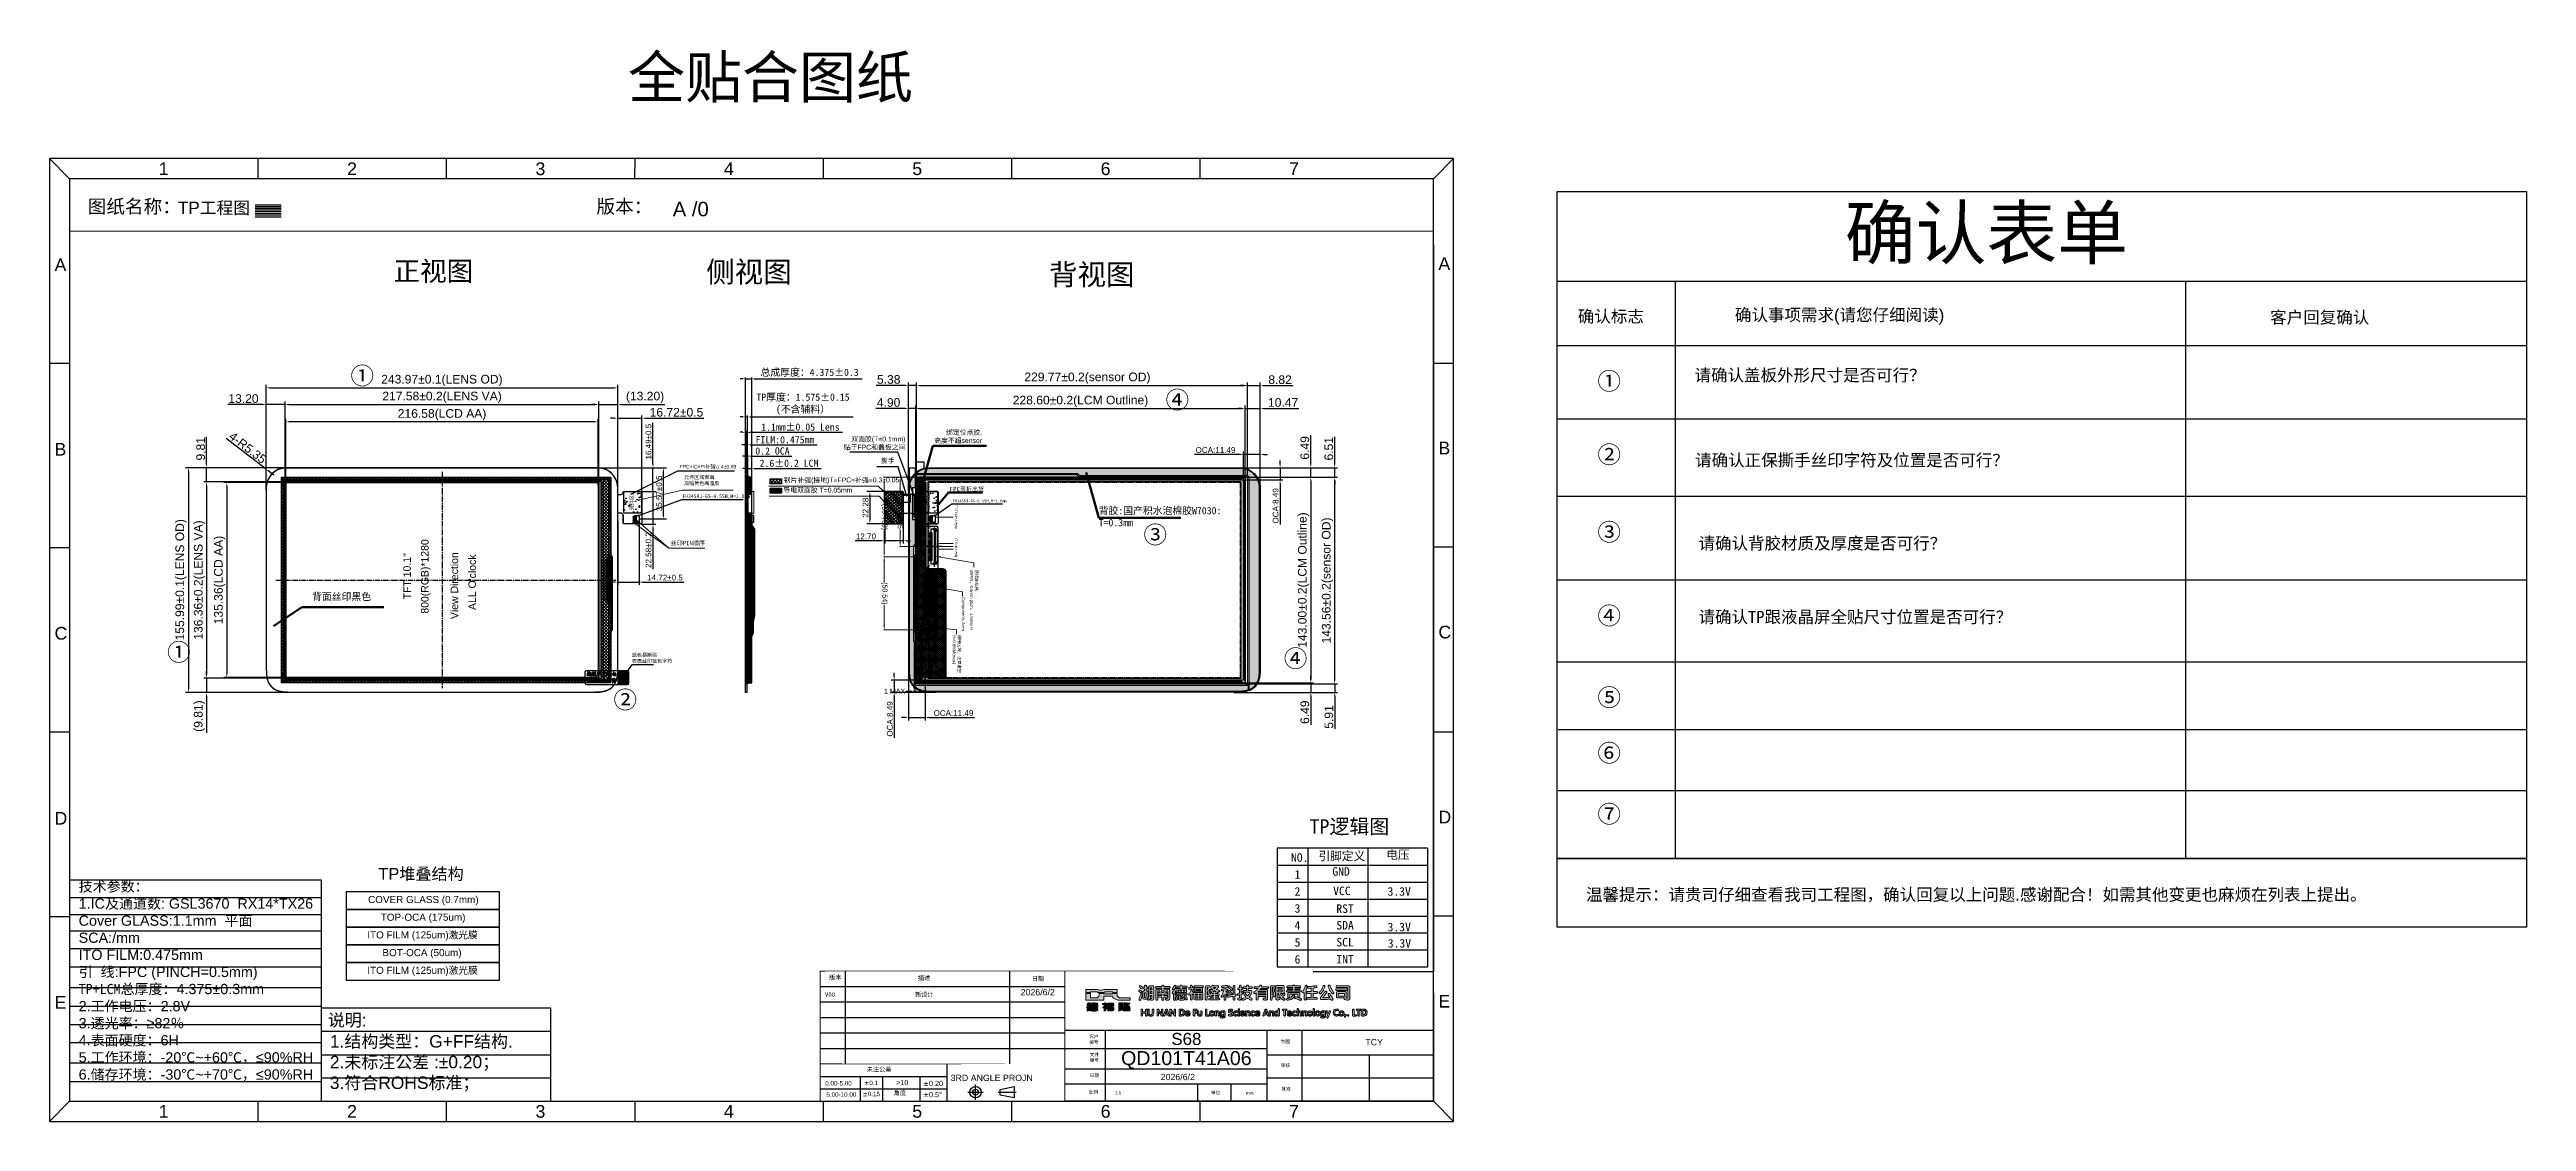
# Model space of a CAD drawing. Header units: millimetres. Extents: x 20905 to 43117, y -15595 to -5301.
# Drawn here: x 25735 to 27454, y -15444 to -14699 of the extents above; entities that cross this region are included whole.
import ezdxf

# ---------------------------------------------------------------- set-up
doc = ezdxf.new("R2010")
doc.units = ezdxf.units.MM
doc.header["$LTSCALE"] = 0.2
doc.header["$PDMODE"] = 35
doc.linetypes.add('CENTER', pattern=[2, 1.25, -0.25, 0.25, -0.25])
doc.linetypes.add('CENTER2', pattern=[28.575, 19.05, -3.175, 3.175, -3.175])
for name, color, linetype in [('Center', 1, 'CENTER'), ('DIM', 4, 'Continuous'), ('Empty_Lay', 7, 'Continuous'), ('FPC', 32, 'Continuous'), ('LCM', 5, 'Continuous'), ('LENS', 6, 'Continuous'), ('OCA', 1, 'Continuous'), ('PET保护膜', 3, 'Continuous'), ('SENSOR', 7, 'Continuous'), ('tape', 62, 'Continuous'), ('保护膜', 3, 'Continuous'), ('元件', 1, 'Continuous'), ('图形外框', 7, 'Continuous'), ('泡棉胶', 122, 'Continuous'), ('背胶', 2, 'Continuous'), ('铁框', 11, 'Continuous')]:
    doc.layers.add(name, color=color, linetype=linetype)
doc.layers.add('HOU', color=7, linetype='Continuous', lineweight=13)
doc.layers.add('补强', color=13, linetype='Continuous', lineweight=0)
doc.styles.get("Standard").update_dxf_attribs({"font": 'simhei.ttf'})
doc.styles.add('TXT', font='arial.ttf', dxfattribs={"height": 3.5})
doc.styles.add('宋体', font='arial.ttf')
doc.dimstyles.new('11', dxfattribs={"dimtxt": 4, "dimasz": 1.8, "dimexe": 1, "dimexo": 1, "dimgap": 1, "dimtad": 1, "dimzin": 9, "dimdsep": 46, "dimtxsty": 'Standard', "dimcen": 1, "dimclrd": 256, "dimclre": 256, "dimclrt": 256, "dimadec": 3, "dimazin": 0, "dimtfac": 1, "dimtmove": 0, "dimatfit": 3, "dimfxl": 1, "dimarcsym": 0})
doc.dimstyles.new('D00A', dxfattribs={"dimtxt": 3, "dimasz": 2, "dimexe": 1.25, "dimexo": 0.625, "dimtad": 0, "dimdsep": 46, "dimtxsty": '宋体', "dimcen": 2.5, "dimclrd": 3, "dimclre": 3, "dimclrt": 3, "dimadec": 0, "dimazin": 0, "dimtfac": 1, "dimtmove": 0, "dimatfit": 3, "dimfxl": 1, "dimarcsym": 0})
doc.dimstyles.new('D3.0', dxfattribs={"dimtxt": 3, "dimasz": 1.8, "dimexe": 1.2, "dimexo": 1.2, "dimgap": 1.2, "dimtad": 0, "dimzin": 1, "dimdsep": 46, "dimtxsty": '宋体', "dimcen": 0, "dimclrd": 3, "dimclre": 3, "dimclrt": 3, "dimadec": 0, "dimazin": 0, "dimtfac": 1, "dimtmove": 0, "dimatfit": 3, "dimfxl": 1, "dimlwd": 5, "dimlwe": 5, "dimarcsym": 0})
doc.dimstyles.new('FT', dxfattribs={"dimtxt": 3, "dimasz": 1.5, "dimexe": 0.6, "dimexo": 0.6, "dimgap": 0.3, "dimtad": 0, "dimzin": 1, "dimdsep": 46, "dimtxsty": '宋体', "dimcen": 0, "dimclrd": 3, "dimclre": 3, "dimclrt": 3, "dimadec": 0, "dimazin": 0, "dimtfac": 1, "dimtmove": 0, "dimatfit": 3, "dimfxl": 1, "dimarcsym": 0})
doc.dimstyles.get("Standard").update_dxf_attribs({"dimtxt": 4, "dimasz": 2.5, "dimexe": 1, "dimexo": 1, "dimtad": 1, "dimdsep": 46, "dimtxsty": '宋体', "dimcen": 0.09, "dimclrd": 256, "dimclre": 256, "dimclrt": 256, "dimadec": 0, "dimazin": 0, "dimtp": 0.005, "dimtm": 0.005, "dimtfac": 1, "dimtofl": 0, "dimtmove": 0, "dimatfit": 3, "dimfxl": 1, "dimtolj": 1, "dimlwd": -1, "dimlwe": -1, "dimarcsym": 0})
doc.dimstyles.new('STANDARD$0', dxfattribs={"dimtxt": 1.8, "dimasz": 2, "dimexe": 0.5, "dimexo": 0.6, "dimgap": 0.3, "dimtad": 0, "dimzin": 9, "dimdsep": 46, "dimtxsty": 'TXT', "dimcen": -2, "dimclrd": 256, "dimclre": 256, "dimclrt": 256, "dimadec": 1, "dimazin": 2, "dimtp": 0.2, "dimtm": 0.2, "dimtfac": 0.5, "dimtmove": 0, "dimatfit": 3, "dimfxl": 1, "dimtolj": 2, "dimarcsym": 0})
doc.dimstyles.new('SVA', dxfattribs={"dimtxt": 3.5, "dimasz": 3, "dimexe": 0.5, "dimexo": 0.5, "dimtad": 0, "dimdec": 3, "dimdsep": 46, "dimtxsty": '宋体', "dimcen": 3, "dimadec": 0, "dimazin": 0, "dimtfac": 1, "dimtdec": 3, "dimtmove": 0, "dimatfit": 3, "dimfxl": 1.25, "dimlwd": 13, "dimlwe": 13, "dimarcsym": 0})
pattern_1 = [(45, (-4098.1585, 698.7331), (-0.6735192, 0.6735192), []), (135, (-4098.1585, 698.7331), (-0.6735192, -0.6735192), [])]
pattern_2 = [(45, (6536.74416, -4275.2052), (-0.449012806, 0.449012806), []), (135, (6536.74416, -4275.2052), (-0.449012806, -0.449012806), [])]

msp = doc.modelspace()

# ---------------------------------------------------------------- texts
at = {"style": '宋体'}
msp.add_text('确认表单', height=36.02566, dxfattribs=at).set_placement((26980.4923, -14844.6952))
at = {"color": 0, "style": '宋体'}
for s, p in [('确认标志', (26795.2396, -14888.9482)), ('确认事项需求(请您仔细阅读)', (26904.2366, -14887.9361)), ('客户回复确认', (27275.7323, -14889.6278)), ('温馨提示：请贵司仔细查看我司工程图，确认回复以上问题.感谢配合！如需其他变更也麻烦在列表上提出。', (26800.8845, -15290.5929))]:
    msp.add_text(s, height=8.4, dxfattribs=at).set_placement(p)
at = {"color": 1, "attachment_point": 1, "style": '宋体'}
for s, insert, char_height, width in [('①', (25943.4596, -14920.0069), 12, 3.138098), ('{\\fSimHei|b0|i0|c134|p49;请确认盖板外形尺寸是否可行？}', (26876.2061, -14921.3863), 8.4, 345.586837), ('④', (26509.1099, -14936.7633), 12, 3.138098), ('①', (26808.8195, -14923.7538), 12, 3.138098), ('②', (26808.8195, -14974.7431), 12, 3.138098), ('{\\fSimHei|b0|i0|c134|p49;请确认正保撕手丝印字符及位置是否可行？}', (26876.6211, -14980.4231), 8.4, 345.586837), ('③', (26493.7757, -15030.4106), 12, 3.138098), ('③', (26808.8195, -15028.5766), 12, 3.138098), ('{\\fSimHei|b0|i0|c134|p49;请确认背胶材质及厚度是否可行？}', (26878.9793, -15038.1686), 8.4, 345.586837), ('④', (26808.8195, -15086.6699), 12, 3.138098), ('{\\fSimHei|b0|i0|c134|p49;请确认TP跟液晶屏全贴尺寸位置是否可行？}', (26878.9793, -15089.3128), 8.4, 345.586837), ('①', (25816.1385, -15112.0048), 12, 3.138098), ('④', (26591.1835, -15116.3825), 12, 3.138098), ('②', (26125.9692, -15145.0198), 12, 3.138098), ('⑤', (26808.8195, -15143.4441), 12, 3.138098), ('⑥', (26808.8195, -15182.0693), 12, 3.138098), ('⑦', (26808.8195, -15224.4409), 12, 3.138098)]:
    msp.add_mtext(s, dxfattribs=dict(at, insert=insert, char_height=char_height, width=width))
at = {"color": 2, "lineweight": 0, "char_height": 3.3918, "attachment_point": 6, "style": '宋体'}
for s, insert, width in [('{\\fSimSun|b0|i0|c134|p2;双面胶}(T=0.1mm)\\P{\\fSimSun|b0|i0|c134|p2;贴于}FPC{\\fSimSun|b0|i0|c134|p2;和盖板之间}', (26328.5654, -14972.9834), 63.012082), ('绑定位点胶,\\P高度不超sensor', (26381.7702, -14968.3203), 49.975462)]:
    msp.add_mtext(s, dxfattribs=dict(at, insert=insert, width=width))
at = {"attachment_point": 1, "style": '宋体'}
for s, insert, char_height, width in [('FPC+IC+PI{\\fSimSun|b0|i0|c134|p2;补强}\\\\1.4±0.03', (26171.8032, -14987.8947), 2.5, 39.898738), ('{\\fSimSun|b0|i0|c134|p2;撕手}', (26311.6243, -14983.3395), 3.3918, 9.866026), ('导电双面胶 T=0.05mm \\P', (26243.9419, -15003.7554), 3.3918, 51.117655), ('{\\fSimSun|b0|i0|c134|p2;钢片补强}({\\fSimSun|b0|i0|c134|p2;接地})T=FPC+{\\fSimSun|b0|i0|c134|p2;补强}=0.3%%P0.05', (26244.14, -14996.6806), 3.3917996, 82.358482), ('{\\fSimSun|b0|i0|c134|p2;\\C0;FH34SRJ-6S-0.5SH,H=1.0mm}', (26173.85, -15008.3975), 2.5, 42.750889), ('{\\fSimSun|b0|i0|c134|p2;\\C0;FH34SRJ-6S-0.5SH,H=1.0mm}', (26361.236, -15011.9049), 2, 27.566439)]:
    msp.add_mtext(s, dxfattribs=dict(at, insert=insert, char_height=char_height, width=width))
at = {"layer": 'DIM', "attachment_point": 1, "style": '宋体'}
for s, insert, char_height, width in [('{\\fSimSun|b0|i0|c134|p2;\\C1;元件区域表面\\P加贴黄色高温胶}', (26175.0045, -14995.2236), 2.5, 36.009371), ('{\\fSimHei|b0|i0|c134|p49;\\C1;背胶:国产积水泡棉胶W7030: T=0.3mm}', (26462.7027, -15017.2021), 5, 91.481493), ('{\\fSimSun|b0|i0|c134|p2;\\C1;丝印PIN顺序}', (26165.6395, -15040.7184), 3, 36.009371), ('{\\fSimHei|b0|i0|c134|p49;背面丝印黑色}', (25916.8086, -15076.8997), 5, 80.515949), ('TP{\\fSimHei|b0|i0|c134|p49;堆叠结构}', (25962.733, -15267.8812), 8.194867, 71.286298)]:
    msp.add_mtext(s, dxfattribs=dict(at, insert=insert, char_height=char_height, width=width))
at = {"layer": 'DIM', "color": 1, "insert": (26359.3451, -15003.2235), "char_height": 3, "width": 91.481493, "attachment_point": 1, "style": '宋体'}
msp.add_mtext('{\\fSimHei|b0|i0|c134|p49;FPC弯折出货}', dxfattribs=at)
at = {"layer": 'DIM', "color": 1, "linetype": 'ByBlock', "insert": (26364.5193, -15015.5721), "char_height": 1.55063, "width": 17.628417, "attachment_point": 1, "rotation": 270, "style": '宋体'}
msp.add_mtext('TP-FPC{\\fSimSun|b0|i0|c134|p2;插入方向}', dxfattribs=at)
at = {"layer": 'DIM', "insert": (26138.7869, -15118.668), "char_height": 2.5, "width": 29.38209, "attachment_point": 1}
msp.add_mtext('{\\fSimSun|b0|i0|c134|p2;蓝色易撕贴\\P表面丝印蓝色字符}', dxfattribs=at)
at = {"layer": 'DIM', "color": 3, "insert": (26609.0694, -15234.0318), "char_height": 10.138288, "width": 207.930987, "attachment_point": 1, "style": '宋体'}
msp.add_mtext('{\\fSimHei|b0|i0|c134|p2;TP逻辑图}', dxfattribs=at)
at = {"layer": 'Empty_Lay', "color": 2, "char_height": 5.94, "attachment_point": 1}
for s, insert, width in [('NO.', (26596.1801, -15257.6498), 20.017782), ('引脚定义', (26615.2613, -15256.6348), 48.762527), ('电压', (26662.3084, -15255.7355), 48.762527), ('2', (26598.6676, -15281.2158), 20.017782), ('1', (26598.6676, -15269.4279), 20.017782), ('GND', (26624.8582, -15267.3501), 20.017782), ('VCC', (26625.4502, -15280.8073), 20.017782), ('3.3V', (26663.2074, -15281.2158), 21.885007), ('3', (26598.6676, -15293.0038), 20.017782), ('RST', (26627.6309, -15293.184), 20.017782), ('4', (26598.6676, -15304.7917), 20.017782), ('SDA', (26627.6309, -15304.6918), 20.017782), ('3.3V', (26663.2162, -15305.9338), 21.885007), ('5', (26598.6676, -15316.5796), 20.017782), ('6', (26598.6676, -15328.3675), 20.017782), ('SCL', (26627.6309, -15316.4798), 20.017782), ('INT', (26627.6309, -15328.2677), 20.017782), ('3.3V', (26663.3532, -15317.2321), 21.885007)]:
    msp.add_mtext(s, dxfattribs=dict(at, insert=insert, width=width))
at = {"layer": 'FPC', "color": 6, "char_height": 0.6, "width": 0.367236, "attachment_point": 3, "rotation": 270}
for s, insert in [('6', (26139.7063, -15023.9276)), ('6', (26345.2529, -15023.9276)), ('1', (26139.5987, -15026.9664)), ('1', (26345.2663, -15027.2982))]:
    msp.add_mtext(s, dxfattribs=dict(at, insert=insert))
at = {"layer": '元件', "color": 0, "lineweight": 9, "char_height": 2.5, "width": 11.027006, "attachment_point": 3, "rotation": 90}
for insert in [(26137.4843, -15008.8442), (26343.0309, -15008.8442)]:
    msp.add_mtext('元件区', dxfattribs=dict(at, insert=insert))
at = {"layer": '图形外框', "style": '宋体'}
for s, height, p in [('1', 8.8001, (25810.3811, -14786.6191)), ('2', 8.8001, (25941.1249, -14786.6191)), ('3', 8.8001, (26071.8688, -14786.6191)), ('4', 8.8001, (26202.6126, -14786.6191)), ('5', 8.8001, (26333.3565, -14786.6191)), ('6', 8.8001, (26464.1004, -14786.6191)), ('7', 8.8001, (26594.8442, -14786.6191)), ('A', 8.8001, (25738.0758, -14853.3236)), ('A', 8.8001, (26698.4694, -14852.4858)), ('B', 8.8001, (26698.4694, -14980.6147)), ('B', 8.8001, (25738.0758, -14981.4526)), ('C', 8.8001, (25738.0758, -15109.2717)), ('C', 8.8001, (26698.4694, -15108.4339)), ('D', 8.8001, (25738.0758, -15237.7527)), ('D', 8.8001, (26698.4694, -15236.9149)), ('E', 8.8001, (25738.0758, -15365.6635)), ('E', 8.8001, (26698.4694, -15364.8257)), ('说明:', 8.62939, (25927.7399, -15377.8811)), ('1', 8.8001, (25810.3811, -15441.3441)), ('2', 8.8001, (25941.1249, -15441.3441)), ('3', 8.8001, (26071.8688, -15441.3441)), ('4', 8.8001, (26202.6126, -15441.3441)), ('5', 8.8001, (26333.3565, -15441.3441)), ('6', 8.8001, (26464.1004, -15441.3441)), ('7', 8.8001, (26594.8442, -15441.3441))]:
    msp.add_text(s, height=height, dxfattribs=at).set_placement(p)
at = {"layer": '图形外框', "color": 0, "style": '宋体'}
for s, height, p in [('3RD ANGLE PROJN', 4.370345, (26359.9884, -15415.8814)), ('1:1', 2.29283, (26473.9044, -15425.2104)), ('mm', 2.29283, (26564.7981, -15425.3603))]:
    msp.add_text(s, height=height, dxfattribs=at).set_placement(p)
at = {"layer": '图形外框', "lineweight": 0, "attachment_point": 1, "style": '宋体'}
for s, insert, char_height, width in [('{\\fSimSun|b0|i0|c134|p54;\\H0.7552x;全贴合图纸}', (26136.0968, -14704.0564), 38.389644, 219.873755), ('图纸名称：', (25761.1, -14803.7058), 9.47323, 88.485401), ('{\\fArial|b0|i0|c0|p32;TP}工程图', (25823.6761, -14805.0972), 8.511641, 88.82505), ('版本：', (26114.1578, -14803.7058), 9.47323, 88.485401), ('{\\fArial|b0|i0|c0|p32;A /0}', (26167.1305, -14805.1815), 10.051626, 45.979016), ('{\\fSimSun|b0|i0|c134|p54;\\H0.7049x;正视图}', (25973.3042, -14846.56), 19.194822, 66.740056), ('{\\fSimSun|b0|i0|c134|p54;\\H0.7552x;侧视图}', (26190.3505, -14846.6162), 19.194822, 109.936877), ('{\\fSimSun|b0|i0|c134|p54;\\H0.7552x;背视图}', (26428.244, -14848.4611), 19.194822, 79.230509)]:
    msp.add_mtext(s, dxfattribs=dict(at, insert=insert, char_height=char_height, width=width))
at = {"layer": '图形外框', "color": 7, "insert": (25754.8162, -15277.1667), "char_height": 7.1213568, "width": 602.478396, "attachment_point": 1, "style": '宋体'}
msp.add_mtext('{\\fSimSun|b0|i0|c134|p54;技术参数\\fSimHei|b0|i0|c134|p49;：}\\P{\\C0;1.IC\\fSimHei|b0|i0|c134|p49;及通道数\\fArial|b0|i0|c0|p34;: GSL3670  RX14*TX26  \\PCover GLASS:1.1mm  \\fSimHei|b0|i0|c134|p49;平面\\fArial|b0|i0|c0|p34;\\PSCA:/mm\\PITO \\C256;FILM\\C0;:0.475mm\\P\\fSimHei|b0|i0|c134|p49;引\\fArial|b0|i0|c0|p34;  \\fSimHei|b0|i0|c134|p49;线\\fArial|b0|i0|c0|p34;:FPC (PINCH=0.5mm)\\P\\fSimHei|b0|i0|c134|p49;TP+LCM总厚度：\\fArial|b0|i0|c0|p34;4.375%%P0.3mm\\P2.\\fSimHei|b0|i0|c134|p49;工作电压：\\fArial|b0|i0|c0|p34;2.8V\\P3.\\fSimHei|b0|i0|c134|p49;透光率：\\fArial|b0|i0|c0|p34;≥82\\fSimHei|b0|i0|c134|p49;％\\fArial|b0|i0|c0|p34;\\P4.\\fSimHei|b0|i0|c134|p49;表面硬度：\\fArial|b0|i0|c0|p34;6H\\P5.\\fSimHei|b0|i0|c134|p49;工作环境：\\fArial|b0|i0|c0|p34;-20\\fSimHei|b0|i0|c0|p49;℃\\fArial|b0|i0|c0|p34;~+60\\fSimHei|b0|i0|c0|p49;℃\\fSimHei|b0|i0|c134|p49;，\\fArial|b0|i0|c0|p34;≤90%RH\\P6.\\fSimHei|b0|i0|c134|p49;储存环境：\\fArial|b0|i0|c0|p34;-30\\fSimHei|b0|i0|c0|p49;℃\\fArial|b0|i0|c0|p34;~+70\\fSimHei|b0|i0|c0|p49;℃\\fSimHei|b0|i0|c134|p49;，\\fArial|b0|i0|c0|p34;≤90%RH}', dxfattribs=at)
at = {"layer": '图形外框', "color": 6, "insert": (25955.6896, -15287.3468), "char_height": 4.91692, "width": 80.690854, "attachment_point": 1, "style": '宋体'}
msp.add_mtext('COVER GLASS (0.7mm)', dxfattribs=at)
at = {"layer": '图形外框', "style": '宋体'}
for s, insert, char_height, width, attachment_point in [(' ITO FILM (125um){\\fSimHei|b0|i0|c134|p49;激光膜}', (25953.2048, -15311.9314), 4.91692, 80.735944, 1), (' ITO FILM (125um){\\fSimHei|b0|i0|c134|p49;激光膜}', (25953.2048, -15336.516), 4.91692, 80.735944, 1), ('{\\fSimSun|b0|i0|c134|p2;V00}', (26272.6799, -15354.2383), 3.057106, 13.851524, 1), ('{\\fSimSun|b0|i0|c134|p2;新设计}', (26335.2659, -15354.2383), 3.057106, 13.851524, 1), ('{\\C4;2026/6/2}', (26420.4372, -15352.025), 4.367295, 35.068666, 2), ('1.{\\fSimHei|b0|i0|c134|p49;结构类型：\\fArial|b0|i0|c0|p34;\\C0;G+FF\\fSimSun|b0|i0|c134|p34;\\C256;结构}.\\P2.{\\fSimHei|b0|i0|c134|p49;未标注公差} :%%P0.20{\\fSimHei|b0|i0|c134|p49;；}\\P3.{\\fSimHei|b0|i0|c134|p49;符合}ROHS{\\fSimHei|b0|i0|c134|p49;标准；}', (25929.1692, -15383.9927), 8.629391, 425.231125, 1), ('S68', (26523.5547, -15382.4442), 8.4, 100.928046, 2), ('QD101T41A06', (26523.5547, -15395.087), 9.72, 100.928046, 2), ('TCY', (26653.8505, -15386.7039), 4.36729, 35.068666, 2), ('{\\C4;2026/6/2}', (26517.6091, -15410.8947), 4.367295, 35.068666, 2)]:
    msp.add_mtext(s, dxfattribs=dict(at, insert=insert, char_height=char_height, width=width, attachment_point=attachment_point))
at = {"layer": '图形外框', "color": 1, "char_height": 4.91692, "width": 68.371259, "attachment_point": 1, "style": '宋体'}
for s, insert in [('TOP-OCA (175um)', (25964.4886, -15299.6391)), ('BOT-OCA (50um)', (25965.6229, -15324.2237))]:
    msp.add_mtext(s, dxfattribs=dict(at, insert=insert))
at = {"layer": '图形外框', "color": 0, "style": '宋体'}
for s, insert, char_height, width, attachment_point in [('{\\fSimSun|b0|i0|c134|p54;版本}', (26275.6557, -15342.3898), 3.057106, 17.022744, 1), ('{\\fSimSun|b0|i0|c134|p54;描述}', (26337.2435, -15342.6931), 3.057106, 27.67302, 1), ('{\\fSimSun|b0|i0|c134|p2;日期}', (26416.2867, -15343.1882), 3.057106, 23.30884, 1), ('{\\fSimSun|b0|i0|c134|p54;客户编号}', (26456.2336, -15383.8696), 2.29283, 6.888679, 1), ('{\\fSimSun|b0|i0|c134|p54;文件编号}', (26456.5028, -15396.3571), 2.29283, 6.888679, 1), ('{\\fSimSun|b0|i0|c134|p54;制图}', (26589.2933, -15387.263), 2.29283, 12.767058, 1), ('0.00-5.00', (26282.1402, -15415.8626), 3.11301, 24.88144, 2), ('{\\fVerdana|b0|i0|c134|p34;%%P}0.1', (26304.7591, -15415.6155), 3.113008, 24.88144, 2), ('{\\fSimSun|b0|i0|c134|p54;未注公差}', (26310.3067, -15406.2613), 3.057106, 21.416796, 2), ('>10', (26326.3782, -15415.0985), 3.61607, 24.88144, 2), ('{\\fVerdana|b0|i0|c134|p34;%%P}0.20', (26347.732, -15415.7506), 3.61607, 24.88144, 2), ('{\\fSimSun|b0|i0|c134|p54;日期}', (26456.5028, -15410.77), 2.29283, 12.767058, 1), ('{\\fSimSun|b0|i0|c134|p54;审核}', (26589.0812, -15403.8469), 2.29283, 12.767058, 1), ('5.00-10.00', (26284.1284, -15423.6812), 3.11301, 24.88144, 2), ('{\\fVerdana|b0|i0|c134|p34;%%P}0.15', (26304.8944, -15423.2804), 3.113008, 24.88144, 2), ('{\\fSimSun|b0|i0|c134|p54;角度}', (26324.7717, -15422.636), 3.057106, 24.88144, 2), ('{\\fVerdana|b0|i0|c134|p34;%%P}0.5°', (26347.3508, -15423.4618), 3.61607, 24.88144, 2), ('{\\fSimSun|b0|i0|c134|p54;比例}', (26456.15, -15422.3732), 2.29283, 12.767058, 1), ('{\\fSimSun|b0|i0|c134|p54;单位}', (26540.6398, -15422.7283), 2.29283, 12.767058, 1), ('{\\fSimSun|b0|i0|c134|p54;批准}', (26589.5185, -15420.1307), 2.29283, 12.767058, 1)]:
    msp.add_mtext(s, dxfattribs=dict(at, insert=insert, char_height=char_height, width=width, attachment_point=attachment_point))

# ---------------------------------------------------------------- blocks, each defined once
blk = doc.blocks.new('*D173')
at = {"layer": 'Defpoints', "color": 0}
for p in [(26129, -14934.4), (25885, -15005.7), (26129, -15007)]:
    blk.add_point(p, dxfattribs=at)
at = {"layer": 'DIM', "lineweight": -2}
for p, q in [((25885, -15005.2), (25885, -14932.4)), ((25887.5, -14934.4), (26126.5, -14934.4)), ((26129, -15006.5), (26129, -14932.4))]:
    blk.add_line(p, q, dxfattribs=at)
at = {"layer": 'DIM'}
for points in [[(25887.5, -14934), (25887.5, -14934.8), (25885, -14934.4)], [(26126.5, -14934), (26126.5, -14934.8), (26129, -14934.4)]]:
    blk.add_solid(points, dxfattribs=at)
at = {"layer": 'DIM', "color": 1, "insert": (26006.9, -14925.4), "char_height": 6, "attachment_point": 2, "line_spacing_factor": 0.9, "style": '宋体'}
blk.add_mtext('\\A2;243.97%%P0.1(LENS OD)', dxfattribs=at)
blk = doc.blocks.new('*D174')
at = {"layer": 'Defpoints', "color": 0}
for p in [(25899.8, -14989.9), (25831, -15145.9), (25904.1, -15145.9)]:
    blk.add_point(p, dxfattribs=at)
at = {"layer": 'DIM', "lineweight": -2}
for p, q in [((25899.3, -14989.9), (25829, -14989.9)), ((25831, -14992.4), (25831, -15143.4)), ((25903.6, -15145.9), (25829, -15145.9))]:
    blk.add_line(p, q, dxfattribs=at)
at = {"layer": 'DIM'}
for points in [[(25830.6, -14992.4), (25831.4, -14992.4), (25831, -14989.9)], [(25830.6, -15143.4), (25831.4, -15143.4), (25831, -15145.9)]]:
    blk.add_solid(points, dxfattribs=at)
at = {"layer": 'DIM', "color": 1, "insert": (25822, -15067.7), "char_height": 6, "attachment_point": 2, "rotation": 90, "line_spacing_factor": 0.9, "style": '宋体'}
blk.add_mtext('\\A2;155.99%%P0.1(LENS OD)', dxfattribs=at)
blk = doc.blocks.new('*D175')
at = {"layer": 'Defpoints', "color": 0}
for p in [(26218.6, -14965.3), (26217.5, -14989.8), (26218.6, -14989.8)]:
    blk.add_point(p, dxfattribs=at)
at = {"layer": 'DIM', "lineweight": -2}
for p, q in [((26215.7, -14965.3), (26213.9, -14965.3)), ((26217.5, -14988.8), (26217.5, -14964.3)), ((26217.5, -14965.3), (26218.6, -14965.3)), ((26218.6, -14988.8), (26218.6, -14964.3)), ((26220.4, -14965.3), (26284.9, -14965.3))]:
    blk.add_line(p, q, dxfattribs=at)
at = {"layer": 'DIM'}
for points in [[(26215.7, -14965), (26215.7, -14965.6), (26217.5, -14965.3)], [(26220.4, -14965), (26220.4, -14965.6), (26218.6, -14965.3)]]:
    blk.add_solid(points, dxfattribs=at)
at = {"layer": 'DIM', "lineweight": 9, "insert": (26255.7, -14961.7), "char_height": 5, "attachment_point": 5}
blk.add_mtext('1.1mm%%P0.05 Lens', dxfattribs=at)
blk = doc.blocks.new('*D176')
at = {"layer": 'Defpoints', "color": 0}
for p in [(26219.1, -14974), (26218.6, -14994.8), (26219.1, -14994.8)]:
    blk.add_point(p, dxfattribs=at)
at = {"layer": 'DIM', "lineweight": -2}
for p, q in [((26216.8, -14974), (26215, -14974)), ((26218.6, -14993.8), (26218.6, -14973)), ((26218.6, -14974), (26219.1, -14974)), ((26219.1, -14993.8), (26219.1, -14973)), ((26220.9, -14974), (26267.4, -14974))]:
    blk.add_line(p, q, dxfattribs=at)
at = {"layer": 'DIM'}
for points in [[(26216.8, -14973.7), (26216.8, -14974.3), (26218.6, -14974)], [(26220.9, -14973.7), (26220.9, -14974.3), (26219.1, -14974)]]:
    blk.add_solid(points, dxfattribs=at)
at = {"layer": 'DIM', "lineweight": 9, "insert": (26245, -14970.5), "char_height": 5, "attachment_point": 5}
blk.add_mtext('FILM:0.475{\\A0;mm}', dxfattribs=at)
blk = doc.blocks.new('*D204')
at = {"layer": 'Defpoints', "color": 0}
for p in [(26115.8, -14946), (25898.2, -14999.7), (26115.8, -14999.7)]:
    blk.add_point(p, dxfattribs=at)
at = {"layer": 'DIM', "lineweight": -2}
for p, q in [((25898.2, -14999.2), (25898.2, -14944)), ((25900.7, -14946), (26113.3, -14946)), ((26115.8, -14999.2), (26115.8, -14944))]:
    blk.add_line(p, q, dxfattribs=at)
at = {"layer": 'DIM'}
for points in [[(25900.7, -14945.5), (25900.7, -14946.4), (25898.2, -14946)], [(26113.3, -14945.5), (26113.3, -14946.4), (26115.8, -14946)]]:
    blk.add_solid(points, dxfattribs=at)
at = {"layer": 'DIM', "insert": (26007, -14941), "char_height": 6, "attachment_point": 5, "style": '宋体'}
blk.add_mtext('\\A2;217.58%%P0.2(LENS VA)', dxfattribs=at)
blk = doc.blocks.new('*D205')
at = {"layer": 'Defpoints', "color": 0}
for p in [(25898.2, -14999.7), (25843.6, -15136.1), (25898.2, -15136.1)]:
    blk.add_point(p, dxfattribs=at)
at = {"layer": 'DIM', "lineweight": -2}
for p, q in [((25897.7, -14999.7), (25841.6, -14999.7)), ((25843.6, -15002.2), (25843.6, -15133.6)), ((25897.7, -15136.1), (25841.6, -15136.1))]:
    blk.add_line(p, q, dxfattribs=at)
at = {"layer": 'DIM'}
for points in [[(25843.2, -15002.2), (25844, -15002.2), (25843.6, -14999.7)], [(25843.2, -15133.6), (25844, -15133.6), (25843.6, -15136.1)]]:
    blk.add_solid(points, dxfattribs=at)
at = {"layer": 'DIM', "insert": (25838.7, -15067.9), "char_height": 6, "attachment_point": 5, "rotation": 90, "style": '宋体'}
blk.add_mtext('\\A2;136.36%%P0.2(LENS VA)', dxfattribs=at)
blk = doc.blocks.new('*D178')
at = {"layer": 'Defpoints', "color": 0}
for p in [(25898.2, -15136.1), (25843.6, -15145.9), (25904.1, -15145.9)]:
    blk.add_point(p, dxfattribs=at)
at = {"layer": 'DIM', "lineweight": -2}
for p, q in [((25897.7, -15136.1), (25841.6, -15136.1)), ((25843.6, -15133.6), (25843.6, -15131.1)), ((25843.6, -15136.1), (25843.6, -15145.9)), ((25903.6, -15145.9), (25841.6, -15145.9)), ((25843.6, -15148.4), (25843.6, -15174))]:
    blk.add_line(p, q, dxfattribs=at)
at = {"layer": 'DIM'}
for points in [[(25843.2, -15133.6), (25844, -15133.6), (25843.6, -15136.1)], [(25843.2, -15148.4), (25844, -15148.4), (25843.6, -15145.9)]]:
    blk.add_solid(points, dxfattribs=at)
at = {"layer": 'DIM', "insert": (25838.7, -15162.4), "char_height": 6, "attachment_point": 5, "rotation": 90, "style": '宋体'}
blk.add_mtext('\\A2;(9.81)', dxfattribs=at)
blk = doc.blocks.new('*D179')
at = {"layer": 'Defpoints', "color": 0}
for p in [(25885, -14946), (25885, -15005.7), (25898.2, -14999.7)]:
    blk.add_point(p, dxfattribs=at)
at = {"layer": 'DIM', "lineweight": -2}
for p, q in [((25882.5, -14946), (25858.4, -14946)), ((25885, -15005.2), (25885, -14944)), ((25898.2, -14946), (25885, -14946)), ((25898.2, -14999.2), (25898.2, -14944)), ((25900.7, -14946), (25903.2, -14946))]:
    blk.add_line(p, q, dxfattribs=at)
at = {"layer": 'DIM'}
for points in [[(25882.5, -14945.5), (25882.5, -14946.4), (25885, -14946)], [(25900.7, -14945.5), (25900.7, -14946.4), (25898.2, -14946)]]:
    blk.add_solid(points, dxfattribs=at)
at = {"layer": 'DIM', "insert": (25869.2, -14941.9), "char_height": 6, "attachment_point": 5, "style": '宋体'}
blk.add_mtext('\\A2;13.20', dxfattribs=at)
blk = doc.blocks.new('*D180')
at = {"layer": 'Defpoints', "color": 0}
for p in [(25843.6, -14989.9), (25898.2, -14999.7), (25899.8, -14989.9)]:
    blk.add_point(p, dxfattribs=at)
at = {"layer": 'DIM', "lineweight": -2}
for p, q in [((25843.6, -14987.4), (25843.6, -14968.5)), ((25899.3, -14989.9), (25841.6, -14989.9)), ((25897.7, -14999.7), (25841.6, -14999.7)), ((25843.6, -14999.7), (25843.6, -14989.9)), ((25843.6, -15002.2), (25843.6, -15004.7))]:
    blk.add_line(p, q, dxfattribs=at)
at = {"layer": 'DIM'}
for points in [[(25843.2, -14987.4), (25844, -14987.4), (25843.6, -14989.9)], [(25843.2, -15002.2), (25844, -15002.2), (25843.6, -14999.7)]]:
    blk.add_solid(points, dxfattribs=at)
at = {"layer": 'DIM', "insert": (25839.5, -14976.7), "char_height": 6, "attachment_point": 5, "rotation": 90, "style": '宋体'}
blk.add_mtext('\\A2;9.81', dxfattribs=at)
blk = doc.blocks.new('*D181')
at = {"layer": 'Defpoints', "color": 0}
for p in [(26219.1, -14954.6), (26217.5, -14989.8), (26219.1, -14995.2)]:
    blk.add_point(p, dxfattribs=at)
at = {"layer": 'DIM', "lineweight": -2}
for p, q in [((26215.7, -14954.6), (26213.9, -14954.6)), ((26217.5, -14988.8), (26217.5, -14953.6)), ((26217.5, -14954.6), (26219.1, -14954.6)), ((26219.1, -14994.2), (26219.1, -14953.6)), ((26220.9, -14954.6), (26292.3, -14954.6))]:
    blk.add_line(p, q, dxfattribs=at)
at = {"layer": 'DIM'}
for points in [[(26215.7, -14954.3), (26215.7, -14954.9), (26217.5, -14954.6)], [(26220.9, -14954.3), (26220.9, -14954.9), (26219.1, -14954.6)]]:
    blk.add_solid(points, dxfattribs=at)
at = {"layer": 'DIM', "lineweight": 9, "insert": (26257.5, -14945.7), "char_height": 5, "attachment_point": 5}
blk.add_mtext('TP厚度：1.575%%P0.15\\P(不含辅料）', dxfattribs=at)
blk = doc.blocks.new('AUDIT_I_220730101107-2')
at = {"layer": 'FPC'}
h = blk.add_hatch(dxfattribs=at)
h.set_pattern_fill('AR-CONC', color=256, scale=0.05, style=0)
h.set_pattern_definition([(50, (-29004.0766, -694.529), (9.1092334, -0.7969543), [0.9525, -10.4775]), (355, (-29004.077, -694.529), (-1.7621413, 9.552832), [0.762, -8.382]), (100.451, (-29003.3175, -694.595), (7.347125, 8.7558344), [0.8095, -8.9045]), (46.1842, (-29004.077, -691.989), (13.553952, -2.1021164), [1.42875, -15.71625]), (96.6356, (-29002.947, -692.164), (11.870212, 12.371278), [1.21425, -13.35675]), (351.184, (-29004.077, -691.989), (11.87023, 12.371256), [1.143, -12.573]), (21, (-29002.8066, -692.624), (7.580744, -5.113276), [0.9525, -10.4775]), (326, (-29002.807, -692.624), (3.0901014, 9.2093983), [0.762, -8.382]), (71.4514, (-29002.175, -693.05), (10.6708245, 4.096143), [0.8095, -8.9045]), (37.5, (-29004.0766, -694.5287), (0.15443016, 4.22775194), [0, -8.2804, 0, -8.509, 0, -8.41375]), (7.5, (-29004.0766, -694.5287), (3.3409831, 5.00902874), [0, -4.8514, 0, -8.0899, 0, -3.20675]), (327.5, (-29006.9087, -694.5287), (6.77952976, -0.2864372), [0, -3.175, 0, -9.906, 0, -13.1445]), (317.5, (-29008.179, -694.529), (7.4064591, 1.2713246), [0, -4.1275, 0, -6.5786, 0, -9.3345])])
edge = h.paths.add_edge_path()
edge.add_line((11.5, -8.1), (-2, -8.1))
edge.add_arc((-2, -7.7), 0.35, 180, 270, ccw=False)
edge.add_line((-2.3, -7.7), (-2.3, 4.3))
edge.add_arc((-2, 4.3), 0.35, 89.9871, 180, ccw=False)
edge.add_arc((-2, 6.3), 1.65, 269.9871, 270)
edge.add_line((-2, 4.6), (11.9, 4.6))
edge.add_arc((11.9, 4.1), 0.5, 0, 90, ccw=False)
edge.add_line((12.4, 4.1), (12.4, -7.2))
edge.add_arc((11.5, -7.2), 0.85, 270, 360, ccw=False)
blk = doc.blocks.new('Z$W@#3A296A24')
at = {"color": 7, "linetype": 'Continuous'}
for p, q in [((0, 4.4), (1.8, 4.4)), ((0, 4.4), (0, 0.6)), ((0, 0.6), (1.8, 0.6)), ((0.1, 4.3), (0.6, 4.3)), ((0.1, 4.2), (0.1, 4.3)), ((0.4, 4.2), (0.1, 4.2)), ((0.2, 4.1), (0.1, 4)), ((0.1, 3.8), (0.1, 4)), ((0.1, 3.8), (0.1, 3.8)), ((0.1, 3.8), (0.1, 3.7)), ((0.1, 3.5), (0.1, 3.7)), ((0.1, 3.5), (0.2, 3.4)), ((0.4, 4.2), (0.2, 4.1)), ((0.2, 3.9), (0.3, 4)), ((0.2, 3.9), (0.2, 3.8)), ((0.3, 3.8), (0.2, 3.8)), ((0.2, 3.6), (0.2, 3.7)), ((0.2, 3.7), (0.3, 3.7)), ((0.3, 3.5), (0.2, 3.6)), ((0.5, 3.4), (0.2, 3.4)), ((0.3, 1.1), (0.2, 1)), ((0.2, 1), (0.2, 0.9)), ((0.2, 0.9), (0.2, 1)), ((0.2, 1), (0.2, 1)), ((0.2, 1), (0.2, 1)), ((0.2, 1), (0.2, 1)), ((0.2, 1), (0.3, 1)), ((0.2, 0.8), (0.2, 0.9)), ((0.2, 0.9), (0.2, 0.9)), ((0.2, 0.9), (0.2, 0.8)), ((0.2, 0.9), (0.2, 0.9)), ((0.2, 0.9), (0.2, 0.9)), ((0.2, 0.8), (0.3, 0.7)), ((0.3, 0.8), (0.2, 0.8)), ((0.2, 0.8), (0.2, 0.8)), ((0.2, 0.8), (0.2, 0.8)), ((0.3, 4.1), (0.6, 4.2)), ((0.3, 4.1), (0.5, 4.1)), ((0.6, 4), (0.3, 4)), ((0.3, 3.8), (0.4, 3.8)), ((0.4, 3.7), (0.3, 3.7)), ((0.3, 3.5), (0.4, 3.5)), ((0.3, 1.1), (0.3, 1)), ((0.3, 1), (0.3, 0.9)), ((0.4, 1), (0.3, 1)), ((0.3, 0.9), (0.3, 0.8)), ((0.3, 0.9), (0.3, 0.9)), ((0.3, 0.8), (0.4, 0.8)), ((0.3, 0.8), (0.3, 0.8)), ((0.3, 0.8), (0.3, 0.8)), ((0.3, 0.8), (0.4, 0.8)), ((0.4, 0.7), (0.3, 0.7)), ((0.3, 0.7), (0.3, 0.7)), ((0.5, 3.8), (0.4, 3.8)), ((0.4, 3.7), (0.5, 3.7)), ((0.5, 3.6), (0.4, 3.5)), ((0.4, 1.1), (0.5, 1.1)), ((0.4, 1.1), (0.4, 1)), ((0.4, 1.1), (0.4, 1.1)), ((0.5, 1), (0.4, 1)), ((0.4, 0.9), (0.4, 1)), ((0.4, 1), (0.4, 1)), ((0.4, 1), (0.4, 1)), ((0.4, 1), (0.4, 1)), ((0.4, 0.8), (0.4, 0.9)), ((0.4, 0.9), (0.4, 0.9)), ((0.4, 0.9), (0.4, 0.9)), ((0.4, 0.8), (0.5, 0.8)), ((0.4, 0.8), (0.4, 0.8)), ((0.4, 0.8), (0.4, 0.8)), ((0.4, 0.7), (0.5, 0.7)), ((0.6, 4), (0.5, 4.1)), ((0.5, 3.9), (0.5, 3.9)), ((0.6, 3.9), (0.5, 3.9)), ((0.5, 3.8), (0.5, 3.9)), ((0.6, 3.7), (0.5, 3.8)), ((0.5, 3.8), (0.6, 3.8)), ((0.5, 3.6), (0.5, 3.7)), ((0.5, 3.4), (0.6, 3.5)), ((0.5, 1.1), (0.5, 1.1)), ((0.6, 1), (0.5, 1.1)), ((0.5, 1), (0.5, 1)), ((0.5, 1), (0.5, 1)), ((0.5, 1), (0.5, 1)), ((0.5, 1), (0.6, 0.9)), ((0.6, 0.9), (0.5, 0.9)), ((0.5, 0.9), (0.5, 0.8)), ((0.5, 0.8), (0.6, 0.8)), ((0.5, 0.8), (0.5, 0.8)), ((0.5, 0.7), (0.5, 0.8)), ((0.5, 0.8), (0.5, 0.8)), ((3.6, 5), (0.6, 5)), ((0.6, 4.4), (0.6, 5)), ((0.6, 4.6), (1.8, 4.6)), ((0.6, 4.6), (0.7, 4.5)), ((0.6, 4.3), (0.6, 4.2)), ((0.6, 4), (0.6, 4)), ((0.6, 3.9), (0.6, 3.8)), ((0.6, 3.7), (0.6, 3.5)), ((0.6, 1), (0.6, 1)), ((0.6, 0.9), (0.6, 1)), ((0.6, 0.9), (0.6, 0.9)), ((0.6, 0.9), (0.6, 0.9)), ((0.6, 0.8), (0.6, 0.9)), ((0.6, 0.8), (0.6, 0.8)), ((0.6, 0), (0.6, 0.6)), ((0.7, 0.5), (0.6, 0.4)), ((0.6, 0.4), (1.8, 0.4)), ((0.7, 4.5), (1.8, 4.5)), ((0.7, 4.5), (0.7, 4.4)), ((0.7, 0.6), (0.7, 0.5)), ((1.8, 0.5), (0.7, 0.5)), ((0.9, 4.4), (0.9, 4.5)), ((0.9, 3.9), (1.2, 3.9)), ((0.9, 3.6), (0.9, 3.9)), ((0.9, 3.8), (0.9, 3.9)), ((0.9, 3.8), (0.9, 3.9)), ((0.9, 3.8), (1.2, 3.8)), ((0.9, 3.7), (0.9, 3.8)), ((0.9, 3.7), (1.2, 3.7)), ((0.9, 3.6), (0.9, 3.7)), ((0.9, 3.6), (0.9, 3.7)), ((0.9, 3.6), (1, 3.7)), ((0.9, 3.6), (1.2, 3.6)), ((0.9, 3.4), (1.2, 3.4)), ((0.9, 3.1), (0.9, 3.4)), ((0.9, 3.3), (0.9, 3.4)), ((0.9, 3.3), (0.9, 3.4)), ((0.9, 3.3), (1.2, 3.3)), ((0.9, 3.3), (0.9, 3.2)), ((0.9, 3.2), (1.2, 3.2)), ((0.9, 3.1), (0.9, 3.2)), ((0.9, 3.1), (0.9, 3.2)), ((0.9, 3.1), (1, 3.2)), ((1.2, 3.1), (0.9, 3.1)), ((0.9, 2.9), (1.2, 2.9)), ((0.9, 2.6), (0.9, 2.9)), ((0.9, 2.8), (0.9, 2.9)), ((0.9, 2.8), (0.9, 2.9)), ((0.9, 2.8), (1.2, 2.8)), ((0.9, 2.7), (0.9, 2.8)), ((0.9, 2.7), (1.2, 2.7)), ((0.9, 2.6), (0.9, 2.7)), ((0.9, 2.6), (0.9, 2.7)), ((0.9, 2.6), (1, 2.7)), ((1.2, 2.6), (0.9, 2.6)), ((0.9, 2.4), (1.2, 2.4)), ((0.9, 2.1), (0.9, 2.4)), ((0.9, 2.3), (0.9, 2.4)), ((0.9, 2.4), (0.9, 2.3)), ((0.9, 2.3), (1.2, 2.3)), ((0.9, 2.2), (0.9, 2.3)), ((0.9, 2.2), (1.2, 2.2)), ((0.9, 2.1), (0.9, 2.2)), ((0.9, 2.2), (0.9, 2.1)), ((0.9, 2.1), (1, 2.2)), ((1.2, 2.1), (0.9, 2.1)), ((0.9, 1.9), (1.2, 1.9)), ((0.9, 1.6), (0.9, 1.9)), ((0.9, 1.8), (0.9, 1.9)), ((0.9, 1.8), (0.9, 1.9)), ((0.9, 1.8), (1.2, 1.8)), ((0.9, 1.8), (0.9, 1.7)), ((0.9, 1.7), (1.2, 1.7)), ((0.9, 1.6), (0.9, 1.7)), ((0.9, 1.6), (0.9, 1.7)), ((0.9, 1.6), (1, 1.7)), ((1.2, 1.6), (0.9, 1.6)), ((1.2, 1.4), (0.9, 1.4)), ((0.9, 1.1), (0.9, 1.4)), ((0.9, 1.3), (0.9, 1.4)), ((0.9, 1.4), (0.9, 1.3)), ((0.9, 1.3), (1.2, 1.3)), ((0.9, 1.2), (0.9, 1.3)), ((0.9, 1.2), (1.2, 1.2)), ((0.9, 1.1), (0.9, 1.2)), ((0.9, 1.2), (0.9, 1.1)), ((0.9, 1.1), (1, 1.2)), ((0.9, 1.1), (1.2, 1.1)), ((0.9, 0.5), (0.9, 0.6)), ((1, 3.8), (1, 3.9)), ((1, 3.7), (1, 3.8)), ((1, 3.3), (1, 3.4)), ((1, 3.2), (1, 3.3)), ((1, 2.8), (1, 2.9)), ((1, 2.8), (1, 2.7)), ((1, 2.3), (1, 2.4)), ((1, 2.2), (1, 2.3)), ((1, 1.8), (1, 1.9)), ((1, 1.7), (1, 1.8)), ((1, 1.3), (1, 1.4)), ((1, 1.3), (1, 1.2)), ((1, 3.8), (1.2, 3.8)), ((1.1, 3.7), (1.1, 3.8)), ((1, 3.3), (1.2, 3.3)), ((1.1, 3.2), (1.1, 3.3)), ((1, 2.8), (1.2, 2.8)), ((1.1, 2.8), (1.1, 2.7)), ((1.2, 2.3), (1, 2.3)), ((1.1, 2.2), (1.1, 2.3)), ((1.2, 1.8), (1, 1.8)), ((1.1, 1.7), (1.1, 1.8)), ((1.2, 1.3), (1, 1.3)), ((1.1, 1.3), (1.1, 1.2)), ((1.2, 0.5), (1.2, 4.5)), ((1.2, 4.4), (1.2, 4.5)), ((1.2, 0.5), (1.2, 0.6)), ((1.3, 4.4), (1.3, 4.5)), ((1.3, 4.4), (1.5, 4.5)), ((1.3, 0.6), (1.5, 0.5)), ((1.3, 0.5), (1.3, 0.6)), ((1.4, 4.4), (1.4, 0.6)), ((1.5, 4.5), (1.5, 4.5)), ((1.5, 4.5), (1.6, 4.4)), ((1.5, 4.4), (1.5, 0.6)), ((1.5, 0.5), (1.6, 0.6)), ((1.5, 0.5), (1.5, 0.5)), ((1.8, 0.4), (1.8, 4.6)), ((1.8, 4), (2, 4)), ((2, 3.8), (1.8, 3.8)), ((1.8, 3.8), (2, 3.8)), ((1.8, 3.7), (2, 3.7)), ((2, 3.3), (1.8, 3.3)), ((1.8, 3.3), (2, 3.3)), ((1.8, 3.2), (2, 3.2)), ((2, 2.8), (1.8, 2.8)), ((1.8, 2.8), (2, 2.8)), ((1.8, 2.7), (2, 2.7)), ((2, 2.3), (1.8, 2.3)), ((2, 2.3), (1.8, 2.3)), ((1.8, 2.2), (2, 2.2)), ((2, 1.8), (1.8, 1.8)), ((2, 1.8), (1.8, 1.8)), ((1.8, 1.7), (2, 1.7)), ((2, 1.3), (1.8, 1.3)), ((2, 1.3), (1.8, 1.3)), ((1.8, 1.2), (2, 1.2)), ((2, 1), (1.8, 1)), ((2, 4), (2, 1)), ((3.6, 4.6), (3.6, 5)), ((3.7, 4.8), (3.6, 4.8)), ((3.7, 4.6), (3.6, 4.6)), ((3.6, 4.6), (3.7, 4.6)), ((3.7, 0.4), (3.6, 0.4)), ((3.6, 0.4), (3.7, 0.4)), ((3.6, 0), (3.6, 0.4)), ((3.6, 0.2), (3.7, 0.2)), ((3.7, 4.6), (3.7, 4.8)), ((3.7, 4.8), (3.7, 4.6)), ((3.7, 4.6), (3.8, 4.5)), ((3.8, 0.5), (3.7, 0.4)), ((3.7, 0.2), (3.7, 0.4)), ((3.7, 0.4), (3.7, 0.2)), ((3.8, 0.5), (3.8, 4.5)), ((0.6, 0), (3.6, 0))]:
    blk.add_line(p, q, dxfattribs=at)
at = {"color": 4, "linetype": 'Continuous'}
for p, q in [((1.2, 3.9), (0.4, 3.9)), ((0.4, 3.9), (0.4, 3.6)), ((0.4, 3.6), (1.2, 3.6)), ((1.2, 3.4), (0.4, 3.4)), ((0.4, 3.4), (0.4, 3.1)), ((0.4, 3.1), (1.2, 3.1)), ((1.2, 2.9), (0.4, 2.9)), ((0.4, 2.9), (0.4, 2.6)), ((0.4, 2.6), (1.2, 2.6)), ((1.2, 2.4), (0.4, 2.4)), ((0.4, 2.4), (0.4, 2.1)), ((0.4, 2.1), (1.2, 2.1)), ((1.2, 1.9), (0.4, 1.9)), ((0.4, 1.9), (0.4, 1.6)), ((0.4, 1.6), (1.2, 1.6)), ((1.2, 1.4), (0.4, 1.4)), ((0.4, 1.4), (0.4, 1.1)), ((0.4, 1.1), (1.2, 1.1)), ((3.7, 4.9), (2.9, 4.9)), ((2.9, 4.9), (2.9, 4.5)), ((2.9, 4.5), (3.7, 4.5)), ((2.9, 0.4), (3.7, 0.4)), ((2.9, 0), (2.9, 0.4)), ((3.7, 0), (2.9, 0)), ((3.7, 4.5), (3.7, 4.9)), ((3.7, 0.4), (3.7, 0))]:
    blk.add_line(p, q, dxfattribs=at)
blk = doc.blocks.new('*D206')
at = {"layer": 'Defpoints', "color": 0}
for p in [(26129, -14955.5), (26129, -15006.3), (26145.7, -15010.9)]:
    blk.add_point(p, dxfattribs=at)
at = {"layer": 'DIM', "lineweight": -2}
for p, q in [((26129, -15005.8), (26129, -14953.5)), ((26145.7, -15010.4), (26145.7, -14953.5)), ((26126.5, -14955.5), (26124, -14955.5)), ((26129, -14955.5), (26145.7, -14955.5)), ((26148.2, -14955.5), (26188.7, -14955.5))]:
    blk.add_line(p, q, dxfattribs=at)
at = {"layer": 'DIM'}
for points in [[(26126.5, -14955.1), (26126.5, -14955.9), (26129, -14955.5)], [(26148.2, -14955.1), (26148.2, -14955.9), (26145.7, -14955.5)]]:
    blk.add_solid(points, dxfattribs=at)
at = {"layer": 'DIM', "insert": (26169.7, -14951.4), "char_height": 6, "attachment_point": 5, "style": '宋体'}
blk.add_mtext('\\A2;16.72%%P0.5', dxfattribs=at)
blk = doc.blocks.new('*D207')
at = {"layer": 'Defpoints', "color": 0}
for p in [(26112.4, -14989.9), (26134, -15006.4), (26153.4, -15006.4)]:
    blk.add_point(p, dxfattribs=at)
at = {"layer": 'DIM', "lineweight": -2}
for p, q in [((26153.4, -14987.4), (26153.4, -14958.8)), ((26112.9, -14989.9), (26155.4, -14989.9)), ((26134.5, -15006.4), (26155.4, -15006.4)), ((26153.4, -15006.4), (26153.4, -14989.9)), ((26153.4, -15008.9), (26153.4, -15011.4))]:
    blk.add_line(p, q, dxfattribs=at)
at = {"layer": 'DIM'}
for points in [[(26153, -14987.4), (26153.8, -14987.4), (26153.4, -14989.9)], [(26153, -15008.9), (26153.8, -15008.9), (26153.4, -15006.4)]]:
    blk.add_solid(points, dxfattribs=at)
at = {"layer": 'DIM', "insert": (26150.3, -14971.8), "char_height": 6, "attachment_point": 5, "rotation": 90, "style": '宋体'}
blk.add_mtext('\\A2;{\\H0.66667x;16.49%%P0.5}', dxfattribs=at)
blk = doc.blocks.new('*D208')
at = {"layer": 'Defpoints', "color": 0}
for p in [(25886, -14991.9), (25890.3, -14995.1)]:
    blk.add_point(p, dxfattribs=at)
at = {"layer": 'DIM', "lineweight": -2}
for p, q in [((25884, -14990.3), (25857.2, -14969.7)), ((25890.3, -14995.1), (25886, -14991.9))]:
    blk.add_line(p, q, dxfattribs=at)
at = {"layer": 'DIM'}
blk.add_solid([(25884.3, -14990), (25883.8, -14990.7), (25886, -14991.9)], dxfattribs=at)
at = {"layer": 'DIM', "insert": (25872.1, -14976), "char_height": 6, "attachment_point": 5, "rotation": 322.3738, "style": '宋体'}
blk.add_mtext('\\A2;4-R5.35', dxfattribs=at)
blk = doc.blocks.new('*D182')
at = {"layer": 'Defpoints', "color": 0}
for p in [(26144.9, -15006.4), (26144.9, -15029), (26153.4, -15029)]:
    blk.add_point(p, dxfattribs=at)
at = {"layer": 'DIM', "lineweight": -2}
for p, q in [((26145.4, -15006.4), (26155.4, -15006.4)), ((26153.4, -15003.9), (26153.4, -15001.4)), ((26153.4, -15006.4), (26153.4, -15029)), ((26145.4, -15029), (26155.4, -15029)), ((26153.4, -15031.5), (26153.4, -15060.3))]:
    blk.add_line(p, q, dxfattribs=at)
at = {"layer": 'DIM'}
for points in [[(26153, -15003.9), (26153.8, -15003.9), (26153.4, -15006.4)], [(26153, -15031.5), (26153.8, -15031.5), (26153.4, -15029)]]:
    blk.add_solid(points, dxfattribs=at)
at = {"layer": 'DIM', "insert": (26150.3, -15047.1), "char_height": 6, "attachment_point": 5, "rotation": 90, "style": '宋体'}
blk.add_mtext('\\A2;{\\H0.66667x;22.58%%P0.2}', dxfattribs=at)
blk = doc.blocks.new('*D209')
at = {"layer": 'Defpoints', "color": 0}
for p in [(26129, -15026.3), (26143.7, -15025.5), (26129, -15069.3)]:
    blk.add_point(p, dxfattribs=at)
at = {"layer": 'DIM', "lineweight": -2}
for p, q in [((26129, -15026.8), (26129, -15071.3)), ((26143.7, -15026), (26143.7, -15071.3)), ((26126.5, -15069.3), (26124, -15069.3)), ((26129, -15069.3), (26143.7, -15069.3)), ((26146.2, -15069.3), (26174.7, -15069.3))]:
    blk.add_line(p, q, dxfattribs=at)
at = {"layer": 'DIM'}
for points in [[(26126.5, -15068.9), (26126.5, -15069.7), (26129, -15069.3)], [(26146.2, -15068.9), (26146.2, -15069.7), (26143.7, -15069.3)]]:
    blk.add_solid(points, dxfattribs=at)
at = {"layer": 'DIM', "insert": (26161.7, -15066.2), "char_height": 6, "attachment_point": 5, "style": '宋体'}
blk.add_mtext('\\A2;{\\H0.66667x;14.72%%P0.5}', dxfattribs=at)
blk = doc.blocks.new('*D183')
at = {"layer": 'Defpoints', "color": 0}
for p in [(26112.4, -14989.9), (26160.7, -14989.9), (26143.7, -15025.5)]:
    blk.add_point(p, dxfattribs=at)
at = {"layer": 'DIM', "lineweight": -2}
for p, q in [((26112.9, -14989.9), (26162.7, -14989.9)), ((26160.7, -15023), (26160.7, -14992.4)), ((26144.2, -15025.5), (26162.7, -15025.5))]:
    blk.add_line(p, q, dxfattribs=at)
at = {"layer": 'DIM'}
for points in [[(26160.3, -14992.4), (26161.1, -14992.4), (26160.7, -14989.9)], [(26160.3, -15023), (26161.1, -15023), (26160.7, -15025.5)]]:
    blk.add_solid(points, dxfattribs=at)
at = {"layer": 'DIM', "insert": (26157.7, -15007.7), "char_height": 6, "attachment_point": 5, "rotation": 90, "style": '宋体'}
blk.add_mtext('\\A2;{\\H0.66667x;35.57%%P0.5}', dxfattribs=at)
blk = doc.blocks.new('*D12')
at = {"layer": 'Defpoints', "color": 0, "linetype": 'ByBlock', "transparency": 16777216}
for p in [(23672.4, -13836.1), (23624.2, -13845.2), (23672.4, -13856.5)]:
    blk.add_point(p, dxfattribs=at)
at = {"layer": 'DIM', "color": 0, "linetype": 'ByBlock', "lineweight": 13, "transparency": 16777216}
for p, q in [((23672.4, -13836.6), (23672.4, -13857)), ((23624.2, -13845.7), (23624.2, -13857)), ((23627.2, -13856.5), (23636, -13856.5)), ((23669.4, -13856.5), (23660.6, -13856.5))]:
    blk.add_line(p, q, dxfattribs=at)
at = {"layer": 'DIM', "color": 0, "linetype": 'ByBlock', "transparency": 16777216}
for points in [[(23627.2, -13856), (23627.2, -13857), (23624.2, -13856.5)], [(23669.4, -13856), (23669.4, -13857), (23672.4, -13856.5)]]:
    blk.add_solid(points, dxfattribs=at)
at = {"layer": 'DIM', "color": 0, "linetype": 'ByBlock', "transparency": 16777216, "insert": (23648.3, -13856.5), "char_height": 3.5, "attachment_point": 5, "style": '宋体'}
blk.add_mtext('*48.28±0.5', dxfattribs=at)
blk = doc.blocks.new('*D11')
at = {"layer": 'Defpoints', "color": 0, "linetype": 'ByBlock', "transparency": 16777216}
for p in [(23624.2, -13845.2), (23679.6, -13846.7), (23679.6, -13867.6)]:
    blk.add_point(p, dxfattribs=at)
at = {"layer": 'DIM', "color": 0, "linetype": 'ByBlock', "lineweight": 13, "transparency": 16777216}
for p, q in [((23624.2, -13845.7), (23624.2, -13868.1)), ((23679.6, -13847.2), (23679.6, -13868.1)), ((23627.2, -13867.6), (23642.4, -13867.6)), ((23676.6, -13867.6), (23661.4, -13867.6))]:
    blk.add_line(p, q, dxfattribs=at)
at = {"layer": 'DIM', "color": 0, "linetype": 'ByBlock', "transparency": 16777216}
for points in [[(23627.2, -13867.1), (23627.2, -13868.1), (23624.2, -13867.6)], [(23676.6, -13867.1), (23676.6, -13868.1), (23679.6, -13867.6)]]:
    blk.add_solid(points, dxfattribs=at)
at = {"layer": 'DIM', "color": 0, "linetype": 'ByBlock', "transparency": 16777216, "insert": (23651.9, -13867.6), "char_height": 3.5, "attachment_point": 5, "style": '宋体'}
blk.add_mtext('(55.469)', dxfattribs=at)
blk = doc.blocks.new('*D13')
at = {"layer": 'Defpoints', "color": 0, "linetype": 'ByBlock', "transparency": 16777216}
for p in [(23679.6, -13846.7), (23730.2, -13846.7), (23730.2, -13867.6)]:
    blk.add_point(p, dxfattribs=at)
at = {"layer": 'DIM', "color": 0, "linetype": 'ByBlock', "lineweight": 13, "transparency": 16777216}
for p, q in [((23679.6, -13847.2), (23679.6, -13868.1)), ((23730.2, -13847.2), (23730.2, -13868.1)), ((23682.6, -13867.6), (23696.8, -13867.6)), ((23727.2, -13867.6), (23713, -13867.6))]:
    blk.add_line(p, q, dxfattribs=at)
at = {"layer": 'DIM', "color": 0, "linetype": 'ByBlock', "transparency": 16777216}
for points in [[(23682.6, -13867.1), (23682.6, -13868.1), (23679.6, -13867.6)], [(23727.2, -13867.1), (23727.2, -13868.1), (23730.2, -13867.6)]]:
    blk.add_solid(points, dxfattribs=at)
at = {"layer": 'DIM', "color": 0, "linetype": 'ByBlock', "transparency": 16777216, "insert": (23704.9, -13867.6), "char_height": 3.5, "attachment_point": 5, "style": '宋体'}
blk.add_mtext('(50.54)', dxfattribs=at)
blk = doc.blocks.new('*D14')
at = {"layer": 'Defpoints', "color": 0, "linetype": 'ByBlock', "transparency": 16777216}
for p in [(23730.2, -13846.7), (23766.7, -13845.7), (23772.8, -13845.7)]:
    blk.add_point(p, dxfattribs=at)
at = {"layer": 'DIM', "color": 0, "linetype": 'ByBlock', "lineweight": 13, "transparency": 16777216}
for p, q in [((23730.7, -13846.7), (23773.3, -13846.7)), ((23767.2, -13845.7), (23773.3, -13845.7)), ((23772.8, -13842.7), (23772.8, -13839.7)), ((23772.8, -13845.7), (23772.8, -13846.7)), ((23772.8, -13849.7), (23772.8, -13852.7))]:
    blk.add_line(p, q, dxfattribs=at)
at = {"layer": 'DIM', "color": 0, "linetype": 'ByBlock', "transparency": 16777216}
for points in [[(23772.3, -13842.7), (23773.3, -13842.7), (23772.8, -13845.7)], [(23772.3, -13849.7), (23773.3, -13849.7), (23772.8, -13846.7)]]:
    blk.add_solid(points, dxfattribs=at)
at = {"layer": 'DIM', "color": 0, "linetype": 'ByBlock', "transparency": 16777216, "insert": (23772.8, -13860.4), "char_height": 3.5, "attachment_point": 5, "rotation": 90, "style": '宋体'}
blk.add_mtext('1 MAX', dxfattribs=at)
blk = doc.blocks.new('A$C21FF61E7')
at = {"layer": 'Center', "linetype": 'CENTER2', "ltscale": 0.02}
for p, q in [((2.3, 3.5), (2.3, 2.5)), ((2.8, 3.5), (2.8, 2.5)), ((3.3, 3.5), (3.3, 2.5)), ((3.8, 3.5), (3.8, 2.5)), ((4.3, 3.5), (4.3, 2.5)), ((4.8, 3.5), (4.8, 2.5)), ((5.3, 3.5), (5.3, 2.5)), ((5.8, 3.5), (5.8, 2.5)), ((6.3, 3.5), (6.3, 2.5)), ((6.8, 3.5), (6.8, 2.5)), ((7.3, 3.5), (7.3, 2.5)), ((7.8, 3.5), (7.8, 2.5)), ((8.3, 3.5), (8.3, 2.5)), ((8.8, 3.5), (8.8, 2.5)), ((9.3, 3.5), (9.3, 2.5)), ((9.8, 3.5), (9.8, 2.5)), ((10.3, 3.5), (10.3, 2.5)), ((10.8, 3.5), (10.8, 2.5)), ((11.3, 3.5), (11.3, 2.5)), ((11.8, 3.5), (11.8, 2.5)), ((12.3, 3.5), (12.3, 2.5)), ((12.8, 3.5), (12.8, 2.5)), ((13.3, 3.5), (13.3, 2.5)), ((13.8, 3.5), (13.8, 2.5)), ((14.3, 3.5), (14.3, 2.5)), ((14.8, 3.5), (14.8, 2.5)), ((15.3, 3.5), (15.3, 2.5)), ((15.8, 3.5), (15.8, 2.5)), ((16.3, 3.5), (16.3, 2.5)), ((16.8, 3.5), (16.8, 2.5)), ((17.3, 3.5), (17.3, 2.5)), ((17.8, 3.5), (17.8, 2.5)), ((18.3, 3.5), (18.3, 2.5)), ((18.8, 3.5), (18.8, 2.5)), ((19.3, 3.5), (19.3, 2.5)), ((19.8, 3.5), (19.8, 2.5)), ((20.3, 3.5), (20.3, 2.5)), ((20.8, 3.5), (20.8, 2.5)), ((21.3, 3.5), (21.3, 2.5)), ((21.8, 3.5), (21.8, 2.5))]:
    blk.add_line(p, q, dxfattribs=at)
at = {"layer": 'FPC', "linetype": 'ByBlock'}
for p, q in [((0, 3.9), (0, 0.4)), ((1.3, 3.9), (0, 3.9)), ((24.1, 0.4), (0, 0.4)), ((0.6, 4.4), (0.6, 3.9)), ((0.6, 4.4), (1.4, 4.4)), ((1.4, 3.9), (0.6, 3.9)), ((1.3, 3.9), (1.3, 2.3)), ((1.3, 2.3), (1.7, 2.3)), ((1.4, 4.4), (2, 4.9)), ((1.4, 3.9), (1.4, 2.8)), ((2.2, 2.8), (1.4, 2.8)), ((1.6, 3.5), (1.6, 2.8)), ((22.4, 3.5), (1.6, 3.5)), ((1.7, 2.3), (1.7, 2.6)), ((2.2, 2.6), (1.7, 2.6)), ((22.3, 2.5), (1.7, 2.5)), ((22.1, 4.9), (2, 4.9)), ((2.7, 2.8), (2.4, 2.8)), ((2.7, 2.6), (2.4, 2.6)), ((3.2, 2.8), (2.9, 2.8)), ((3.2, 2.6), (2.9, 2.6)), ((3.7, 2.8), (3.4, 2.8)), ((3.7, 2.6), (3.4, 2.6)), ((4.2, 2.8), (3.9, 2.8)), ((4.2, 2.6), (3.9, 2.6)), ((4.7, 2.8), (4.4, 2.8)), ((4.7, 2.6), (4.4, 2.6)), ((5.2, 2.8), (4.9, 2.8)), ((5.2, 2.6), (4.9, 2.6)), ((5.7, 2.8), (5.4, 2.8)), ((5.7, 2.6), (5.4, 2.6)), ((6.2, 2.8), (5.9, 2.8)), ((6.2, 2.6), (5.9, 2.6)), ((6.7, 2.8), (6.4, 2.8)), ((6.7, 2.6), (6.4, 2.6)), ((7.2, 2.8), (6.9, 2.8)), ((7.2, 2.6), (6.9, 2.6)), ((7.7, 2.8), (7.4, 2.8)), ((7.7, 2.6), (7.4, 2.6)), ((8.2, 2.8), (7.9, 2.8)), ((8.2, 2.6), (7.9, 2.6)), ((8.7, 2.8), (8.4, 2.8)), ((8.7, 2.6), (8.4, 2.6)), ((9.2, 2.8), (8.9, 2.8)), ((9.2, 2.6), (8.9, 2.6)), ((9.7, 2.8), (9.4, 2.8)), ((9.7, 2.6), (9.4, 2.6)), ((10.2, 2.8), (9.9, 2.8)), ((10.2, 2.6), (9.9, 2.6)), ((10.7, 2.8), (10.4, 2.8)), ((10.7, 2.6), (10.4, 2.6)), ((11.2, 2.8), (10.9, 2.8)), ((11.2, 2.6), (10.9, 2.6)), ((11.7, 2.8), (11.4, 2.8)), ((11.7, 2.6), (11.4, 2.6)), ((12.2, 2.8), (11.9, 2.8)), ((12.2, 2.6), (11.9, 2.6)), ((12.7, 2.8), (12.4, 2.8)), ((12.7, 2.6), (12.4, 2.6)), ((13.2, 2.8), (12.9, 2.8)), ((13.2, 2.6), (12.9, 2.6)), ((13.7, 2.8), (13.4, 2.8)), ((13.7, 2.6), (13.4, 2.6)), ((14.2, 2.8), (13.9, 2.8)), ((14.2, 2.6), (13.9, 2.6)), ((14.7, 2.8), (14.4, 2.8)), ((14.7, 2.6), (14.4, 2.6)), ((15.2, 2.8), (14.9, 2.8)), ((15.2, 2.6), (14.9, 2.6)), ((15.7, 2.8), (15.4, 2.8)), ((15.7, 2.6), (15.4, 2.6)), ((16.2, 2.8), (15.9, 2.8)), ((16.2, 2.6), (15.9, 2.6)), ((16.7, 2.8), (16.4, 2.8)), ((16.7, 2.6), (16.4, 2.6)), ((17.2, 2.8), (16.9, 2.8)), ((17.2, 2.6), (16.9, 2.6)), ((18.2, 2.8), (17.4, 2.8)), ((17.7, 2.6), (17.4, 2.6)), ((18.2, 2.6), (17.9, 2.6)), ((18.7, 2.8), (18.4, 2.8)), ((18.7, 2.6), (18.4, 2.6)), ((19.2, 2.8), (18.9, 2.8)), ((19.2, 2.6), (18.9, 2.6)), ((19.7, 2.8), (19.4, 2.8)), ((19.7, 2.6), (19.4, 2.6)), ((20.2, 2.8), (19.9, 2.8)), ((20.2, 2.6), (19.9, 2.6)), ((20.7, 2.8), (20.4, 2.8)), ((20.7, 2.6), (20.4, 2.6)), ((21.2, 2.8), (20.9, 2.8)), ((21.2, 2.6), (20.9, 2.6)), ((21.7, 2.8), (21.4, 2.8)), ((21.7, 2.6), (21.4, 2.6)), ((22.6, 2.8), (21.9, 2.8)), ((22.3, 2.6), (21.9, 2.6)), ((22.6, 4.4), (22.1, 4.9)), ((22.3, 2.3), (22.3, 2.6)), ((22.7, 2.3), (22.3, 2.3)), ((22.4, 3.5), (22.4, 2.8)), ((23.4, 4.4), (22.6, 4.4)), ((22.6, 3.9), (23.4, 3.9)), ((22.6, 3.9), (22.6, 2.8)), ((22.7, 3.9), (24.1, 3.9)), ((22.7, 3.9), (22.7, 2.3)), ((23.4, 4.4), (23.4, 3.9)), ((24.1, 0.4), (24.1, 3.9))]:
    blk.add_line(p, q, dxfattribs=at)
for points in [[(2.2, 2.5), (2.2, 3.5)], [(2.4, 3.5), (2.4, 2.5)], [(2.7, 2.5), (2.7, 3.5)], [(2.9, 3.5), (2.9, 2.5)], [(3.2, 2.5), (3.2, 3.5)], [(3.4, 3.5), (3.4, 2.5)], [(3.7, 2.5), (3.7, 3.5)], [(3.9, 3.5), (3.9, 2.5)], [(4.2, 2.5), (4.2, 3.5)], [(4.4, 3.5), (4.4, 2.5)], [(4.7, 2.5), (4.7, 3.5)], [(4.9, 3.5), (4.9, 2.5)], [(5.2, 2.5), (5.2, 3.5)], [(5.4, 3.5), (5.4, 2.5)], [(5.7, 2.5), (5.7, 3.5)], [(5.9, 3.5), (5.9, 2.5)], [(6.2, 2.5), (6.2, 3.5)], [(6.4, 3.5), (6.4, 2.5)], [(6.7, 2.5), (6.7, 3.5)], [(6.9, 3.5), (6.9, 2.5)], [(7.2, 2.5), (7.2, 3.5)], [(7.4, 3.5), (7.4, 2.5)], [(7.7, 2.5), (7.7, 3.5)], [(7.9, 3.5), (7.9, 2.5)], [(8.2, 2.5), (8.2, 3.5)], [(8.4, 3.5), (8.4, 2.5)], [(8.7, 2.5), (8.7, 3.5)], [(8.9, 3.5), (8.9, 2.5)], [(9.2, 2.5), (9.2, 3.5)], [(9.4, 3.5), (9.4, 2.5)], [(9.7, 2.5), (9.7, 3.5)], [(9.9, 3.5), (9.9, 2.5)], [(10.2, 2.5), (10.2, 3.5)], [(10.4, 3.5), (10.4, 2.5)], [(10.7, 2.5), (10.7, 3.5)], [(10.9, 3.5), (10.9, 2.5)], [(11.2, 2.5), (11.2, 3.5)], [(11.4, 3.5), (11.4, 2.5)], [(11.7, 2.5), (11.7, 3.5)], [(11.9, 3.5), (11.9, 2.5)], [(12.2, 2.5), (12.2, 3.5)], [(12.4, 3.5), (12.4, 2.5)], [(12.7, 2.5), (12.7, 3.5)], [(12.9, 3.5), (12.9, 2.5)], [(13.2, 2.5), (13.2, 3.5)], [(13.4, 3.5), (13.4, 2.5)], [(13.7, 2.5), (13.7, 3.5)], [(13.9, 3.5), (13.9, 2.5)], [(14.2, 2.5), (14.2, 3.5)], [(14.4, 3.5), (14.4, 2.5)], [(14.7, 2.5), (14.7, 3.5)], [(14.9, 3.5), (14.9, 2.5)], [(15.2, 2.5), (15.2, 3.5)], [(15.4, 3.5), (15.4, 2.5)], [(15.7, 2.5), (15.7, 3.5)], [(15.9, 3.5), (15.9, 2.5)], [(16.2, 2.5), (16.2, 3.5)], [(16.4, 3.5), (16.4, 2.5)], [(16.7, 2.5), (16.7, 3.5)], [(16.9, 3.5), (16.9, 2.5)], [(17.2, 2.5), (17.2, 3.5)], [(17.4, 3.5), (17.4, 2.5)], [(17.7, 2.5), (17.7, 3.5)], [(17.9, 3.5), (17.9, 2.5)], [(18.2, 2.5), (18.2, 3.5)], [(18.4, 3.5), (18.4, 2.5)], [(18.7, 2.5), (18.7, 3.5)], [(18.9, 3.5), (18.9, 2.5)], [(19.2, 2.5), (19.2, 3.5)], [(19.4, 3.5), (19.4, 2.5)], [(19.7, 2.5), (19.7, 3.5)], [(19.9, 3.5), (19.9, 2.5)], [(20.2, 2.5), (20.2, 3.5)], [(20.4, 3.5), (20.4, 2.5)], [(20.7, 2.5), (20.7, 3.5)], [(20.9, 3.5), (20.9, 2.5)], [(21.2, 2.5), (21.2, 3.5)], [(21.4, 3.5), (21.4, 2.5)], [(21.7, 2.5), (21.7, 3.5)], [(21.9, 3.5), (21.9, 2.5)]]:
    blk.add_lwpolyline(points, dxfattribs=at)
for points in [[(2.4, 0), (2.2, 0), (2.2, 0.4), (2.4, 0.4)], [(2.9, 0), (2.7, 0), (2.7, 0.4), (2.9, 0.4)], [(3.4, 0), (3.2, 0), (3.2, 0.4), (3.4, 0.4)], [(3.9, 0), (3.7, 0), (3.7, 0.4), (3.9, 0.4)], [(4.4, 0), (4.2, 0), (4.2, 0.4), (4.4, 0.4)], [(4.9, 0), (4.7, 0), (4.7, 0.4), (4.9, 0.4)], [(5.4, 0), (5.2, 0), (5.2, 0.4), (5.4, 0.4)], [(5.9, 0), (5.7, 0), (5.7, 0.4), (5.9, 0.4)], [(6.4, 0), (6.2, 0), (6.2, 0.4), (6.4, 0.4)], [(6.9, 0), (6.7, 0), (6.7, 0.4), (6.9, 0.4)], [(7.4, 0), (7.2, 0), (7.2, 0.4), (7.4, 0.4)], [(7.9, 0), (7.7, 0), (7.7, 0.4), (7.9, 0.4)], [(8.4, 0), (8.2, 0), (8.2, 0.4), (8.4, 0.4)], [(8.9, 0), (8.7, 0), (8.7, 0.4), (8.9, 0.4)], [(9.4, 0), (9.2, 0), (9.2, 0.4), (9.4, 0.4)], [(9.9, 0), (9.7, 0), (9.7, 0.4), (9.9, 0.4)], [(10.4, 0), (10.2, 0), (10.2, 0.4), (10.4, 0.4)], [(10.9, 0), (10.7, 0), (10.7, 0.4), (10.9, 0.4)], [(11.4, 0), (11.2, 0), (11.2, 0.4), (11.4, 0.4)], [(11.9, 0), (11.7, 0), (11.7, 0.4), (11.9, 0.4)], [(12.4, 0), (12.2, 0), (12.2, 0.4), (12.4, 0.4)], [(12.9, 0), (12.7, 0), (12.7, 0.4), (12.9, 0.4)], [(13.4, 0), (13.2, 0), (13.2, 0.4), (13.4, 0.4)], [(13.9, 0), (13.7, 0), (13.7, 0.4), (13.9, 0.4)], [(14.4, 0), (14.2, 0), (14.2, 0.4), (14.4, 0.4)], [(14.9, 0), (14.7, 0), (14.7, 0.4), (14.9, 0.4)], [(15.4, 0), (15.2, 0), (15.2, 0.4), (15.4, 0.4)], [(15.9, 0), (15.7, 0), (15.7, 0.4), (15.9, 0.4)], [(16.4, 0), (16.2, 0), (16.2, 0.4), (16.4, 0.4)], [(16.9, 0), (16.7, 0), (16.7, 0.4), (16.9, 0.4)], [(17.4, 0), (17.2, 0), (17.2, 0.4), (17.4, 0.4)], [(17.9, 0), (17.7, 0), (17.7, 0.4), (17.9, 0.4)], [(18.4, 0), (18.2, 0), (18.2, 0.4), (18.4, 0.4)], [(18.9, 0), (18.7, 0), (18.7, 0.4), (18.9, 0.4)], [(19.4, 0), (19.2, 0), (19.2, 0.4), (19.4, 0.4)], [(19.9, 0), (19.7, 0), (19.7, 0.4), (19.9, 0.4)], [(20.4, 0), (20.2, 0), (20.2, 0.4), (20.4, 0.4)], [(20.9, 0), (20.7, 0), (20.7, 0.4), (20.9, 0.4)], [(21.4, 0), (21.2, 0), (21.2, 0.4), (21.4, 0.4)], [(21.9, 0), (21.7, 0), (21.7, 0.4), (21.9, 0.4)]]:
    blk.add_lwpolyline(points, close=True, dxfattribs=at)
blk = doc.blocks.new('LCM')
at = {"layer": 'FPC', "linetype": 'ByBlock'}
h = blk.add_hatch(dxfattribs=at)
h.set_pattern_fill('ANSI37', color=256, scale=0.1, style=0)
h.set_pattern_definition([(45, (-4093.2647, -1166.37056), (-0.224506403, 0.224506403), []), (135, (-4093.2647, -1166.37056), (-0.224506403, -0.224506403), [])])
h.paths.add_polyline_path([(51.805, -222.7), (83.555, -222.7), (83.555, -224.2), (51.805, -224.2)])
h = blk.add_hatch(dxfattribs=at)
h.set_pattern_fill('ANSI31', color=256, scale=0.2, style=0)
h.set_pattern_definition([(45, (-4093.2647, -1166.37056), (-0.44901281, 0.44901281), [])])
h.paths.add_polyline_path([(52.305, -226.368), (83.055, -226.368), (83.055, -224.7), (52.305, -224.7)])
at = {"layer": 'tape', "linetype": 'ByBlock'}
h = blk.add_hatch(dxfattribs=at)
h.set_pattern_fill('ANSI37', color=256, scale=0.5, style=0)
h.set_pattern_definition([(45, (-4594.2397, 2209.7575), (-1.122532, 1.122532), []), (135, (-4594.2397, 2209.7575), (-1.122532, -1.122532), [])])
edge = h.paths.add_edge_path()
edge.add_line((33.171, -226.368), (31.171, -225.368))
edge.add_line((31.171, -225.368), (-3.32, -225.368))
edge.add_arc((-3.32, -224.868), 0.5, 180, 270, ccw=False)
edge.add_line((-3.82, -224.868), (-3.82, 2.732))
edge.add_arc((-3.32, 2.732), 0.5, 90, 180, ccw=False)
edge.add_line((-3.32, 3.232), (138.68, 3.232))
edge.add_arc((138.68, 2.732), 0.5, 0, 90, ccw=False)
edge.add_line((139.18, 2.732), (139.18, -224.868))
edge.add_arc((138.68, -224.868), 0.5, -90, 0, ccw=False)
edge.add_line((138.68, -225.368), (85.386, -225.368))
edge.add_line((85.386, -225.368), (83.711, -226.368))
edge.add_line((83.711, -226.368), (33.171, -226.368))
h.paths.add_polyline_path([(-1.1, -218.64), (136.46, -218.64), (136.46, 1.1), (-1.1, 1.1)], flags=16)
at = {"layer": 'Center', "linetype": 'CENTER2'}
for p, q in [((67.68, 7), (67.68, -228.8)), ((142.88, -108.288), (-7.52, -108.288))]:
    blk.add_line(p, q, dxfattribs=at)
at = {"layer": 'FPC', "linetype": 'ByBlock'}
for p, q in [((83.555, -222.7), (51.805, -222.7)), ((51.805, -222.7), (51.805, -226.368)), ((83.555, -222.7), (83.555, -226.368)), ((36.649, -226.368), (33.361, -226.368)), ((51.805, -223.7), (83.555, -223.7)), ((51.805, -223.7), (83.555, -223.7)), ((83.555, -224.2), (51.805, -224.2)), ((51.805, -226.368), (83.555, -226.368)), ((52.305, -224.7), (52.305, -226.368)), ((83.055, -224.7), (52.305, -224.7)), ((83.055, -224.7), (83.055, -226.368))]:
    blk.add_line(p, q, dxfattribs=at)
at = {"layer": 'FPC', "color": 30, "linetype": 'ByBlock'}
for p, q in [((33.361, -225.318), (33.361, -226.368)), ((36.649, -225.318), (36.649, -226.368))]:
    blk.add_line(p, q, dxfattribs=at)
at = {"layer": 'FPC', "linetype": 'ByBlock'}
for points in [[(52.572, -223.268), (52.755, -223.268), (52.755, -223.183), (52.572, -223.183), (52.572, -223), (52.487, -223), (52.487, -223.183), (52.305, -223.183), (52.305, -223.268), (52.487, -223.268), (52.487, -223.45), (52.572, -223.45)], [(53.015, -222.9), (53.145, -222.9), (53.145, -223.7), (53.015, -223.7)], [(53.215, -222.9), (53.345, -222.9), (53.345, -223.7), (53.215, -223.7)], [(53.415, -222.9), (53.545, -222.9), (53.545, -223.7), (53.415, -223.7)], [(53.615, -222.9), (53.745, -222.9), (53.745, -223.7), (53.615, -223.7)], [(53.815, -222.9), (53.945, -222.9), (53.945, -223.7), (53.815, -223.7)], [(54.015, -222.9), (54.145, -222.9), (54.145, -223.7), (54.015, -223.7)], [(54.215, -222.9), (54.345, -222.9), (54.345, -223.7), (54.215, -223.7)], [(54.415, -222.9), (54.545, -222.9), (54.545, -223.7), (54.415, -223.7)], [(54.615, -222.9), (54.745, -222.9), (54.745, -223.7), (54.615, -223.7)], [(54.815, -222.9), (54.945, -222.9), (54.945, -223.7), (54.815, -223.7)], [(55.015, -222.9), (55.145, -222.9), (55.145, -223.7), (55.015, -223.7)], [(55.215, -222.9), (55.345, -222.9), (55.345, -223.7), (55.215, -223.7)], [(55.415, -222.9), (55.545, -222.9), (55.545, -223.7), (55.415, -223.7)], [(55.615, -222.9), (55.745, -222.9), (55.745, -223.7), (55.615, -223.7)], [(55.815, -222.9), (55.945, -222.9), (55.945, -223.7), (55.815, -223.7)], [(56.015, -222.9), (56.145, -222.9), (56.145, -223.7), (56.015, -223.7)], [(56.215, -222.9), (56.345, -222.9), (56.345, -223.7), (56.215, -223.7)], [(56.415, -222.9), (56.545, -222.9), (56.545, -223.7), (56.415, -223.7)], [(56.615, -222.9), (56.745, -222.9), (56.745, -223.7), (56.615, -223.7)], [(56.815, -222.9), (56.945, -222.9), (56.945, -223.7), (56.815, -223.7)], [(57.015, -222.9), (57.145, -222.9), (57.145, -223.7), (57.015, -223.7)], [(57.215, -222.9), (57.345, -222.9), (57.345, -223.7), (57.215, -223.7)], [(57.415, -222.9), (57.545, -222.9), (57.545, -223.7), (57.415, -223.7)], [(57.615, -222.9), (57.745, -222.9), (57.745, -223.7), (57.615, -223.7)], [(57.815, -222.9), (57.945, -222.9), (57.945, -223.7), (57.815, -223.7)], [(58.015, -222.9), (58.145, -222.9), (58.145, -223.7), (58.015, -223.7)], [(58.215, -222.9), (58.345, -222.9), (58.345, -223.7), (58.215, -223.7)], [(58.415, -222.9), (58.545, -222.9), (58.545, -223.7), (58.415, -223.7)], [(58.615, -222.9), (58.745, -222.9), (58.745, -223.7), (58.615, -223.7)], [(58.815, -222.9), (58.945, -222.9), (58.945, -223.7), (58.815, -223.7)], [(59.015, -222.9), (59.145, -222.9), (59.145, -223.7), (59.015, -223.7)], [(59.215, -222.9), (59.345, -222.9), (59.345, -223.7), (59.215, -223.7)], [(59.415, -222.9), (59.545, -222.9), (59.545, -223.7), (59.415, -223.7)], [(59.615, -222.9), (59.745, -222.9), (59.745, -223.7), (59.615, -223.7)], [(59.815, -222.9), (59.945, -222.9), (59.945, -223.7), (59.815, -223.7)], [(60.015, -222.9), (60.145, -222.9), (60.145, -223.7), (60.015, -223.7)], [(60.215, -222.9), (60.345, -222.9), (60.345, -223.7), (60.215, -223.7)], [(60.415, -222.9), (60.545, -222.9), (60.545, -223.7), (60.415, -223.7)], [(60.615, -222.9), (60.745, -222.9), (60.745, -223.7), (60.615, -223.7)], [(60.815, -222.9), (60.945, -222.9), (60.945, -223.7), (60.815, -223.7)], [(61.015, -222.9), (61.145, -222.9), (61.145, -223.7), (61.015, -223.7)], [(61.215, -222.9), (61.345, -222.9), (61.345, -223.7), (61.215, -223.7)], [(61.415, -222.9), (61.545, -222.9), (61.545, -223.7), (61.415, -223.7)], [(61.615, -222.9), (61.745, -222.9), (61.745, -223.7), (61.615, -223.7)], [(61.815, -222.9), (61.945, -222.9), (61.945, -223.7), (61.815, -223.7)], [(62.015, -222.9), (62.145, -222.9), (62.145, -223.7), (62.015, -223.7)], [(62.215, -222.9), (62.345, -222.9), (62.345, -223.7), (62.215, -223.7)], [(62.415, -222.9), (62.545, -222.9), (62.545, -223.7), (62.415, -223.7)], [(62.615, -222.9), (62.745, -222.9), (62.745, -223.7), (62.615, -223.7)], [(62.815, -222.9), (62.945, -222.9), (62.945, -223.7), (62.815, -223.7)], [(63.015, -222.9), (63.145, -222.9), (63.145, -223.7), (63.015, -223.7)], [(63.215, -222.9), (63.345, -222.9), (63.345, -223.7), (63.215, -223.7)], [(63.415, -222.9), (63.545, -222.9), (63.545, -223.7), (63.415, -223.7)], [(63.615, -222.9), (63.745, -222.9), (63.745, -223.7), (63.615, -223.7)], [(63.815, -222.9), (63.945, -222.9), (63.945, -223.7), (63.815, -223.7)], [(64.015, -222.9), (64.145, -222.9), (64.145, -223.7), (64.015, -223.7)], [(64.215, -222.9), (64.345, -222.9), (64.345, -223.7), (64.215, -223.7)], [(64.415, -222.9), (64.545, -222.9), (64.545, -223.7), (64.415, -223.7)], [(64.615, -222.9), (64.745, -222.9), (64.745, -223.7), (64.615, -223.7)], [(64.815, -222.9), (64.945, -222.9), (64.945, -223.7), (64.815, -223.7)], [(65.015, -222.9), (65.145, -222.9), (65.145, -223.7), (65.015, -223.7)], [(65.215, -222.9), (65.345, -222.9), (65.345, -223.7), (65.215, -223.7)], [(65.415, -222.9), (65.545, -222.9), (65.545, -223.7), (65.415, -223.7)], [(65.615, -222.9), (65.745, -222.9), (65.745, -223.7), (65.615, -223.7)], [(65.815, -222.9), (65.945, -222.9), (65.945, -223.7), (65.815, -223.7)], [(66.015, -222.9), (66.145, -222.9), (66.145, -223.7), (66.015, -223.7)], [(66.215, -222.9), (66.345, -222.9), (66.345, -223.7), (66.215, -223.7)], [(66.415, -222.9), (66.545, -222.9), (66.545, -223.7), (66.415, -223.7)], [(66.615, -222.9), (66.745, -222.9), (66.745, -223.7), (66.615, -223.7)], [(66.815, -222.9), (66.945, -222.9), (66.945, -223.7), (66.815, -223.7)], [(67.015, -222.9), (67.145, -222.9), (67.145, -223.7), (67.015, -223.7)], [(67.215, -222.9), (67.345, -222.9), (67.345, -223.7), (67.215, -223.7)], [(67.415, -222.9), (67.545, -222.9), (67.545, -223.7), (67.415, -223.7)], [(67.615, -222.9), (67.745, -222.9), (67.745, -223.7), (67.615, -223.7)], [(67.815, -222.9), (67.945, -222.9), (67.945, -223.7), (67.815, -223.7)], [(68.015, -222.9), (68.145, -222.9), (68.145, -223.7), (68.015, -223.7)], [(68.215, -222.9), (68.345, -222.9), (68.345, -223.7), (68.215, -223.7)], [(68.415, -222.9), (68.545, -222.9), (68.545, -223.7), (68.415, -223.7)], [(68.615, -222.9), (68.745, -222.9), (68.745, -223.7), (68.615, -223.7)], [(68.815, -222.9), (68.945, -222.9), (68.945, -223.7), (68.815, -223.7)], [(69.015, -222.9), (69.145, -222.9), (69.145, -223.7), (69.015, -223.7)], [(69.215, -222.9), (69.345, -222.9), (69.345, -223.7), (69.215, -223.7)], [(69.415, -222.9), (69.545, -222.9), (69.545, -223.7), (69.415, -223.7)], [(69.615, -222.9), (69.745, -222.9), (69.745, -223.7), (69.615, -223.7)], [(69.815, -222.9), (69.945, -222.9), (69.945, -223.7), (69.815, -223.7)], [(70.015, -222.9), (70.145, -222.9), (70.145, -223.7), (70.015, -223.7)], [(70.215, -222.9), (70.345, -222.9), (70.345, -223.7), (70.215, -223.7)], [(70.415, -222.9), (70.545, -222.9), (70.545, -223.7), (70.415, -223.7)], [(70.615, -222.9), (70.745, -222.9), (70.745, -223.7), (70.615, -223.7)], [(70.815, -222.9), (70.945, -222.9), (70.945, -223.7), (70.815, -223.7)], [(71.015, -222.9), (71.145, -222.9), (71.145, -223.7), (71.015, -223.7)], [(71.215, -222.9), (71.345, -222.9), (71.345, -223.7), (71.215, -223.7)], [(71.415, -222.9), (71.545, -222.9), (71.545, -223.7), (71.415, -223.7)], [(71.615, -222.9), (71.745, -222.9), (71.745, -223.7), (71.615, -223.7)], [(71.815, -222.9), (71.945, -222.9), (71.945, -223.7), (71.815, -223.7)], [(72.015, -222.9), (72.145, -222.9), (72.145, -223.7), (72.015, -223.7)], [(72.215, -222.9), (72.345, -222.9), (72.345, -223.7), (72.215, -223.7)], [(72.415, -222.9), (72.545, -222.9), (72.545, -223.7), (72.415, -223.7)], [(72.615, -222.9), (72.745, -222.9), (72.745, -223.7), (72.615, -223.7)], [(72.815, -222.9), (72.945, -222.9), (72.945, -223.7), (72.815, -223.7)], [(73.015, -222.9), (73.145, -222.9), (73.145, -223.7), (73.015, -223.7)], [(73.215, -222.9), (73.345, -222.9), (73.345, -223.7), (73.215, -223.7)], [(73.415, -222.9), (73.545, -222.9), (73.545, -223.7), (73.415, -223.7)], [(73.615, -222.9), (73.745, -222.9), (73.745, -223.7), (73.615, -223.7)], [(73.815, -222.9), (73.945, -222.9), (73.945, -223.7), (73.815, -223.7)], [(74.015, -222.9), (74.145, -222.9), (74.145, -223.7), (74.015, -223.7)], [(74.215, -222.9), (74.345, -222.9), (74.345, -223.7), (74.215, -223.7)], [(74.415, -222.9), (74.545, -222.9), (74.545, -223.7), (74.415, -223.7)], [(74.615, -222.9), (74.745, -222.9), (74.745, -223.7), (74.615, -223.7)], [(74.815, -222.9), (74.945, -222.9), (74.945, -223.7), (74.815, -223.7)], [(75.015, -222.9), (75.145, -222.9), (75.145, -223.7), (75.015, -223.7)], [(75.215, -222.9), (75.345, -222.9), (75.345, -223.7), (75.215, -223.7)], [(75.415, -222.9), (75.545, -222.9), (75.545, -223.7), (75.415, -223.7)], [(75.615, -222.9), (75.745, -222.9), (75.745, -223.7), (75.615, -223.7)], [(75.815, -222.9), (75.945, -222.9), (75.945, -223.7), (75.815, -223.7)], [(76.015, -222.9), (76.145, -222.9), (76.145, -223.7), (76.015, -223.7)], [(76.215, -222.9), (76.345, -222.9), (76.345, -223.7), (76.215, -223.7)], [(76.415, -222.9), (76.545, -222.9), (76.545, -223.7), (76.415, -223.7)], [(76.615, -222.9), (76.745, -222.9), (76.745, -223.7), (76.615, -223.7)], [(76.815, -222.9), (76.945, -222.9), (76.945, -223.7), (76.815, -223.7)], [(77.015, -222.9), (77.145, -222.9), (77.145, -223.7), (77.015, -223.7)], [(77.215, -222.9), (77.345, -222.9), (77.345, -223.7), (77.215, -223.7)], [(77.415, -222.9), (77.545, -222.9), (77.545, -223.7), (77.415, -223.7)], [(77.615, -222.9), (77.745, -222.9), (77.745, -223.7), (77.615, -223.7)], [(77.815, -222.9), (77.945, -222.9), (77.945, -223.7), (77.815, -223.7)], [(78.015, -222.9), (78.145, -222.9), (78.145, -223.7), (78.015, -223.7)], [(78.215, -222.9), (78.345, -222.9), (78.345, -223.7), (78.215, -223.7)], [(78.415, -222.9), (78.545, -222.9), (78.545, -223.7), (78.415, -223.7)], [(78.615, -222.9), (78.745, -222.9), (78.745, -223.7), (78.615, -223.7)], [(78.815, -222.9), (78.945, -222.9), (78.945, -223.7), (78.815, -223.7)], [(79.015, -222.9), (79.145, -222.9), (79.145, -223.7), (79.015, -223.7)], [(79.215, -222.9), (79.345, -222.9), (79.345, -223.7), (79.215, -223.7)], [(79.415, -222.9), (79.545, -222.9), (79.545, -223.7), (79.415, -223.7)], [(79.615, -222.9), (79.745, -222.9), (79.745, -223.7), (79.615, -223.7)], [(79.815, -222.9), (79.945, -222.9), (79.945, -223.7), (79.815, -223.7)], [(80.015, -222.9), (80.145, -222.9), (80.145, -223.7), (80.015, -223.7)], [(80.215, -222.9), (80.345, -222.9), (80.345, -223.7), (80.215, -223.7)], [(80.415, -222.9), (80.545, -222.9), (80.545, -223.7), (80.415, -223.7)], [(80.615, -222.9), (80.745, -222.9), (80.745, -223.7), (80.615, -223.7)], [(80.815, -222.9), (80.945, -222.9), (80.945, -223.7), (80.815, -223.7)], [(81.015, -222.9), (81.145, -222.9), (81.145, -223.7), (81.015, -223.7)], [(81.215, -222.9), (81.345, -222.9), (81.345, -223.7), (81.215, -223.7)], [(81.415, -222.9), (81.545, -222.9), (81.545, -223.7), (81.415, -223.7)], [(81.615, -222.9), (81.745, -222.9), (81.745, -223.7), (81.615, -223.7)], [(81.815, -222.9), (81.945, -222.9), (81.945, -223.7), (81.815, -223.7)], [(82.015, -222.9), (82.145, -222.9), (82.145, -223.7), (82.015, -223.7)], [(82.215, -222.9), (82.345, -222.9), (82.345, -223.7), (82.215, -223.7)], [(82.787, -223.268), (82.605, -223.268), (82.605, -223.183), (82.787, -223.183), (82.787, -223), (82.872, -223), (82.872, -223.183), (83.055, -223.183), (83.055, -223.268), (82.872, -223.268), (82.872, -223.45), (82.787, -223.45)]]:
    blk.add_lwpolyline(points, close=True, dxfattribs=at)
at = {"layer": 'HOU', "linetype": 'ByBlock'}
for p, q in [((-3.77, 2.682), (-3.77, -224.818)), ((-3.27, 3.182), (138.63, 3.182)), ((-2.65, 2.5), (-2.65, -2.8)), ((-2.65, 2.5), (2.28, 2.5)), ((2.28, 2.5), (2.28, 2.2)), ((2.28, 2.2), (133.08, 2.2)), ((133.08, 2.5), (133.08, 2.2)), ((138.01, 2.5), (133.08, 2.5)), ((138.01, 2.5), (138.01, -2.8)), ((139.13, 2.682), (139.13, -224.818)), ((-2.65, -2.8), (-2.35, -2.8)), ((-2.35, -2.8), (-2.35, -216.3)), ((137.71, -2.8), (137.71, -216.3)), ((138.01, -2.8), (137.71, -2.8)), ((-2.65, -224.6), (-2.65, -216.3)), ((-2.65, -216.3), (-2.35, -216.3)), ((138.01, -216.3), (137.71, -216.3)), ((138.01, -224.6), (138.01, -216.3)), ((138.63, -225.318), (-3.27, -225.318)), ((-2.65, -224.6), (2.28, -224.6)), ((31.496, -224.3), (2.28, -224.3)), ((2.28, -224.6), (2.28, -224.3)), ((31.496, -224.3), (31.496, -225.318)), ((101.864, -224.3), (101.864, -225.318)), ((133.08, -224.3), (101.864, -224.3)), ((133.08, -224.6), (133.08, -224.3)), ((138.01, -224.6), (133.08, -224.6))]:
    blk.add_line(p, q, dxfattribs=at)
for centre, start, end in [((-3.27, 2.682), 90, 180), ((138.63, 2.682), 0, 90), ((-3.27, -224.818), 180, 270), ((138.63, -224.818), 270, 0)]:
    blk.add_arc(centre, 0.5, start, end, dxfattribs=at)
at = {"layer": 'LCM', "linetype": 'ByBlock'}
blk.add_line((136.36, 1), (136.36, -217.576), dxfattribs=at)
for points in [[(-2.2, 2), (137.56, 2), (137.56, -223.8), (-2.2, -223.8)], [(137.56, -220.1), (-2.2, -220.1), (-2.2, 2), (137.56, 2)], [(-1, 1), (136.36, 1), (136.36, -218.54), (-1, -218.54)], [(0, 0), (135.36, 0), (135.36, -216.576), (0, -216.576)], [(52.305, -223), (52.455, -223), (52.455, -223.15), (52.305, -223.15)], [(52.305, -223.45), (52.455, -223.45), (52.455, -223.3), (52.305, -223.3)], [(52.605, -223), (52.755, -223), (52.755, -223.15), (52.605, -223.15)], [(52.605, -223.45), (52.755, -223.45), (52.755, -223.3), (52.605, -223.3)], [(53.015, -222.85), (53.145, -222.85), (53.145, -223.6), (53.015, -223.6)], [(53.215, -222.85), (53.345, -222.85), (53.345, -223.6), (53.215, -223.6)], [(53.415, -222.85), (53.545, -222.85), (53.545, -223.6), (53.415, -223.6)], [(53.615, -222.85), (53.745, -222.85), (53.745, -223.6), (53.615, -223.6)], [(53.7, -221.47), (81.66, -221.47), (81.66, -222.39), (53.7, -222.39)], [(53.815, -222.85), (53.945, -222.85), (53.945, -223.6), (53.815, -223.6)], [(54.015, -222.85), (54.145, -222.85), (54.145, -223.6), (54.015, -223.6)], [(54.215, -222.85), (54.345, -222.85), (54.345, -223.6), (54.215, -223.6)], [(54.415, -222.85), (54.545, -222.85), (54.545, -223.6), (54.415, -223.6)], [(54.615, -222.85), (54.745, -222.85), (54.745, -223.6), (54.615, -223.6)], [(54.815, -222.85), (54.945, -222.85), (54.945, -223.6), (54.815, -223.6)], [(55.015, -222.85), (55.145, -222.85), (55.145, -223.6), (55.015, -223.6)], [(55.215, -222.85), (55.345, -222.85), (55.345, -223.6), (55.215, -223.6)], [(55.415, -222.85), (55.545, -222.85), (55.545, -223.6), (55.415, -223.6)], [(55.615, -222.85), (55.745, -222.85), (55.745, -223.6), (55.615, -223.6)], [(55.815, -222.85), (55.945, -222.85), (55.945, -223.6), (55.815, -223.6)], [(56.015, -222.85), (56.145, -222.85), (56.145, -223.6), (56.015, -223.6)], [(56.215, -222.85), (56.345, -222.85), (56.345, -223.6), (56.215, -223.6)], [(56.415, -222.85), (56.545, -222.85), (56.545, -223.6), (56.415, -223.6)], [(56.615, -222.85), (56.745, -222.85), (56.745, -223.6), (56.615, -223.6)], [(56.815, -222.85), (56.945, -222.85), (56.945, -223.6), (56.815, -223.6)], [(57.015, -222.85), (57.145, -222.85), (57.145, -223.6), (57.015, -223.6)], [(57.215, -222.85), (57.345, -222.85), (57.345, -223.6), (57.215, -223.6)], [(57.415, -222.85), (57.545, -222.85), (57.545, -223.6), (57.415, -223.6)], [(57.615, -222.85), (57.745, -222.85), (57.745, -223.6), (57.615, -223.6)], [(57.815, -222.85), (57.945, -222.85), (57.945, -223.6), (57.815, -223.6)], [(58.015, -222.85), (58.145, -222.85), (58.145, -223.6), (58.015, -223.6)], [(58.215, -222.85), (58.345, -222.85), (58.345, -223.6), (58.215, -223.6)], [(58.415, -222.85), (58.545, -222.85), (58.545, -223.6), (58.415, -223.6)], [(58.615, -222.85), (58.745, -222.85), (58.745, -223.6), (58.615, -223.6)], [(58.815, -222.85), (58.945, -222.85), (58.945, -223.6), (58.815, -223.6)], [(59.015, -222.85), (59.145, -222.85), (59.145, -223.6), (59.015, -223.6)], [(59.215, -222.85), (59.345, -222.85), (59.345, -223.6), (59.215, -223.6)], [(59.415, -222.85), (59.545, -222.85), (59.545, -223.6), (59.415, -223.6)], [(59.615, -222.85), (59.745, -222.85), (59.745, -223.6), (59.615, -223.6)], [(59.815, -222.85), (59.945, -222.85), (59.945, -223.6), (59.815, -223.6)], [(60.015, -222.85), (60.145, -222.85), (60.145, -223.6), (60.015, -223.6)], [(60.215, -222.85), (60.345, -222.85), (60.345, -223.6), (60.215, -223.6)], [(60.415, -222.85), (60.545, -222.85), (60.545, -223.6), (60.415, -223.6)], [(60.615, -222.85), (60.745, -222.85), (60.745, -223.6), (60.615, -223.6)], [(60.815, -222.85), (60.945, -222.85), (60.945, -223.6), (60.815, -223.6)], [(61.015, -222.85), (61.145, -222.85), (61.145, -223.6), (61.015, -223.6)], [(61.215, -222.85), (61.345, -222.85), (61.345, -223.6), (61.215, -223.6)], [(61.415, -222.85), (61.545, -222.85), (61.545, -223.6), (61.415, -223.6)], [(61.615, -222.85), (61.745, -222.85), (61.745, -223.6), (61.615, -223.6)], [(61.815, -222.85), (61.945, -222.85), (61.945, -223.6), (61.815, -223.6)], [(62.015, -222.85), (62.145, -222.85), (62.145, -223.6), (62.015, -223.6)], [(62.215, -222.85), (62.345, -222.85), (62.345, -223.6), (62.215, -223.6)], [(62.415, -222.85), (62.545, -222.85), (62.545, -223.6), (62.415, -223.6)], [(62.615, -222.85), (62.745, -222.85), (62.745, -223.6), (62.615, -223.6)], [(62.815, -222.85), (62.945, -222.85), (62.945, -223.6), (62.815, -223.6)], [(63.015, -222.85), (63.145, -222.85), (63.145, -223.6), (63.015, -223.6)], [(63.215, -222.85), (63.345, -222.85), (63.345, -223.6), (63.215, -223.6)], [(63.415, -222.85), (63.545, -222.85), (63.545, -223.6), (63.415, -223.6)], [(63.615, -222.85), (63.745, -222.85), (63.745, -223.6), (63.615, -223.6)], [(63.815, -222.85), (63.945, -222.85), (63.945, -223.6), (63.815, -223.6)], [(64.015, -222.85), (64.145, -222.85), (64.145, -223.6), (64.015, -223.6)], [(64.215, -222.85), (64.345, -222.85), (64.345, -223.6), (64.215, -223.6)], [(64.415, -222.85), (64.545, -222.85), (64.545, -223.6), (64.415, -223.6)], [(64.615, -222.85), (64.745, -222.85), (64.745, -223.6), (64.615, -223.6)], [(64.815, -222.85), (64.945, -222.85), (64.945, -223.6), (64.815, -223.6)], [(65.015, -222.85), (65.145, -222.85), (65.145, -223.6), (65.015, -223.6)], [(65.215, -222.85), (65.345, -222.85), (65.345, -223.6), (65.215, -223.6)], [(65.415, -222.85), (65.545, -222.85), (65.545, -223.6), (65.415, -223.6)], [(65.615, -222.85), (65.745, -222.85), (65.745, -223.6), (65.615, -223.6)], [(65.815, -222.85), (65.945, -222.85), (65.945, -223.6), (65.815, -223.6)], [(66.015, -222.85), (66.145, -222.85), (66.145, -223.6), (66.015, -223.6)], [(66.215, -222.85), (66.345, -222.85), (66.345, -223.6), (66.215, -223.6)], [(66.415, -222.85), (66.545, -222.85), (66.545, -223.6), (66.415, -223.6)], [(66.615, -222.85), (66.745, -222.85), (66.745, -223.6), (66.615, -223.6)], [(66.815, -222.85), (66.945, -222.85), (66.945, -223.6), (66.815, -223.6)], [(67.015, -222.85), (67.145, -222.85), (67.145, -223.6), (67.015, -223.6)], [(67.215, -222.85), (67.345, -222.85), (67.345, -223.6), (67.215, -223.6)], [(67.415, -222.85), (67.545, -222.85), (67.545, -223.6), (67.415, -223.6)], [(67.615, -222.85), (67.745, -222.85), (67.745, -223.6), (67.615, -223.6)], [(67.815, -222.85), (67.945, -222.85), (67.945, -223.6), (67.815, -223.6)], [(68.015, -222.85), (68.145, -222.85), (68.145, -223.6), (68.015, -223.6)], [(68.215, -222.85), (68.345, -222.85), (68.345, -223.6), (68.215, -223.6)], [(68.415, -222.85), (68.545, -222.85), (68.545, -223.6), (68.415, -223.6)], [(68.615, -222.85), (68.745, -222.85), (68.745, -223.6), (68.615, -223.6)], [(68.815, -222.85), (68.945, -222.85), (68.945, -223.6), (68.815, -223.6)], [(69.015, -222.85), (69.145, -222.85), (69.145, -223.6), (69.015, -223.6)], [(69.215, -222.85), (69.345, -222.85), (69.345, -223.6), (69.215, -223.6)], [(69.415, -222.85), (69.545, -222.85), (69.545, -223.6), (69.415, -223.6)], [(69.615, -222.85), (69.745, -222.85), (69.745, -223.6), (69.615, -223.6)], [(69.815, -222.85), (69.945, -222.85), (69.945, -223.6), (69.815, -223.6)], [(70.015, -222.85), (70.145, -222.85), (70.145, -223.6), (70.015, -223.6)], [(70.215, -222.85), (70.345, -222.85), (70.345, -223.6), (70.215, -223.6)], [(70.415, -222.85), (70.545, -222.85), (70.545, -223.6), (70.415, -223.6)], [(70.615, -222.85), (70.745, -222.85), (70.745, -223.6), (70.615, -223.6)], [(70.815, -222.85), (70.945, -222.85), (70.945, -223.6), (70.815, -223.6)], [(71.015, -222.85), (71.145, -222.85), (71.145, -223.6), (71.015, -223.6)], [(71.215, -222.85), (71.345, -222.85), (71.345, -223.6), (71.215, -223.6)], [(71.415, -222.85), (71.545, -222.85), (71.545, -223.6), (71.415, -223.6)], [(71.615, -222.85), (71.745, -222.85), (71.745, -223.6), (71.615, -223.6)], [(71.815, -222.85), (71.945, -222.85), (71.945, -223.6), (71.815, -223.6)], [(72.015, -222.85), (72.145, -222.85), (72.145, -223.6), (72.015, -223.6)], [(72.215, -222.85), (72.345, -222.85), (72.345, -223.6), (72.215, -223.6)], [(72.415, -222.85), (72.545, -222.85), (72.545, -223.6), (72.415, -223.6)], [(72.615, -222.85), (72.745, -222.85), (72.745, -223.6), (72.615, -223.6)], [(72.815, -222.85), (72.945, -222.85), (72.945, -223.6), (72.815, -223.6)], [(73.015, -222.85), (73.145, -222.85), (73.145, -223.6), (73.015, -223.6)], [(73.215, -222.85), (73.345, -222.85), (73.345, -223.6), (73.215, -223.6)], [(73.415, -222.85), (73.545, -222.85), (73.545, -223.6), (73.415, -223.6)], [(73.615, -222.85), (73.745, -222.85), (73.745, -223.6), (73.615, -223.6)], [(73.815, -222.85), (73.945, -222.85), (73.945, -223.6), (73.815, -223.6)], [(74.015, -222.85), (74.145, -222.85), (74.145, -223.6), (74.015, -223.6)], [(74.215, -222.85), (74.345, -222.85), (74.345, -223.6), (74.215, -223.6)], [(74.415, -222.85), (74.545, -222.85), (74.545, -223.6), (74.415, -223.6)], [(74.615, -222.85), (74.745, -222.85), (74.745, -223.6), (74.615, -223.6)], [(74.815, -222.85), (74.945, -222.85), (74.945, -223.6), (74.815, -223.6)], [(75.015, -222.85), (75.145, -222.85), (75.145, -223.6), (75.015, -223.6)], [(75.215, -222.85), (75.345, -222.85), (75.345, -223.6), (75.215, -223.6)], [(75.415, -222.85), (75.545, -222.85), (75.545, -223.6), (75.415, -223.6)], [(75.615, -222.85), (75.745, -222.85), (75.745, -223.6), (75.615, -223.6)], [(75.815, -222.85), (75.945, -222.85), (75.945, -223.6), (75.815, -223.6)], [(76.015, -222.85), (76.145, -222.85), (76.145, -223.6), (76.015, -223.6)], [(76.215, -222.85), (76.345, -222.85), (76.345, -223.6), (76.215, -223.6)], [(76.415, -222.85), (76.545, -222.85), (76.545, -223.6), (76.415, -223.6)], [(76.615, -222.85), (76.745, -222.85), (76.745, -223.6), (76.615, -223.6)], [(76.815, -222.85), (76.945, -222.85), (76.945, -223.6), (76.815, -223.6)], [(77.015, -222.85), (77.145, -222.85), (77.145, -223.6), (77.015, -223.6)], [(77.215, -222.85), (77.345, -222.85), (77.345, -223.6), (77.215, -223.6)], [(77.415, -222.85), (77.545, -222.85), (77.545, -223.6), (77.415, -223.6)], [(77.615, -222.85), (77.745, -222.85), (77.745, -223.6), (77.615, -223.6)], [(77.815, -222.85), (77.945, -222.85), (77.945, -223.6), (77.815, -223.6)], [(78.015, -222.85), (78.145, -222.85), (78.145, -223.6), (78.015, -223.6)], [(78.215, -222.85), (78.345, -222.85), (78.345, -223.6), (78.215, -223.6)], [(78.415, -222.85), (78.545, -222.85), (78.545, -223.6), (78.415, -223.6)], [(78.615, -222.85), (78.745, -222.85), (78.745, -223.6), (78.615, -223.6)], [(78.815, -222.85), (78.945, -222.85), (78.945, -223.6), (78.815, -223.6)], [(79.015, -222.85), (79.145, -222.85), (79.145, -223.6), (79.015, -223.6)], [(79.215, -222.85), (79.345, -222.85), (79.345, -223.6), (79.215, -223.6)], [(79.415, -222.85), (79.545, -222.85), (79.545, -223.6), (79.415, -223.6)], [(79.615, -222.85), (79.745, -222.85), (79.745, -223.6), (79.615, -223.6)], [(79.815, -222.85), (79.945, -222.85), (79.945, -223.6), (79.815, -223.6)], [(80.015, -222.85), (80.145, -222.85), (80.145, -223.6), (80.015, -223.6)], [(80.215, -222.85), (80.345, -222.85), (80.345, -223.6), (80.215, -223.6)], [(80.415, -222.85), (80.545, -222.85), (80.545, -223.6), (80.415, -223.6)], [(80.615, -222.85), (80.745, -222.85), (80.745, -223.6), (80.615, -223.6)], [(80.815, -222.85), (80.945, -222.85), (80.945, -223.6), (80.815, -223.6)], [(81.015, -222.85), (81.145, -222.85), (81.145, -223.6), (81.015, -223.6)], [(81.215, -222.85), (81.345, -222.85), (81.345, -223.6), (81.215, -223.6)], [(81.415, -222.85), (81.545, -222.85), (81.545, -223.6), (81.415, -223.6)], [(81.615, -222.85), (81.745, -222.85), (81.745, -223.6), (81.615, -223.6)], [(81.815, -222.85), (81.945, -222.85), (81.945, -223.6), (81.815, -223.6)], [(82.015, -222.85), (82.145, -222.85), (82.145, -223.6), (82.015, -223.6)], [(82.215, -222.85), (82.345, -222.85), (82.345, -223.6), (82.215, -223.6)], [(82.755, -223), (82.605, -223), (82.605, -223.15), (82.755, -223.15)], [(82.755, -223.45), (82.605, -223.45), (82.605, -223.3), (82.755, -223.3)], [(83.055, -223), (82.905, -223), (82.905, -223.15), (83.055, -223.15)], [(83.055, -223.45), (82.905, -223.45), (82.905, -223.3), (83.055, -223.3)]]:
    blk.add_lwpolyline(points, close=True, dxfattribs=at)
at = {"layer": 'LCM', "linetype": 'CENTER'}
blk.add_lwpolyline([(-0.5, -217.076), (135.86, -217.076), (135.86, 0.5), (-0.5, 0.5)], close=True, dxfattribs=at)
at = {"layer": 'tape', "linetype": 'ByBlock'}
blk.add_lwpolyline([(33.171, -226.368), (31.171, -225.368), (-3.32, -225.368, -0.41421356), (-3.82, -224.868), (-3.82, 2.732, -0.41421356), (-3.32, 3.232), (138.68, 3.232, -0.41421356), (139.18, 2.732), (139.18, -224.868, -0.41421356), (138.68, -225.368), (85.386, -225.368), (85.386, -225.368), (83.711, -226.368)], format="xyb", close=True, dxfattribs=at)
blk.add_lwpolyline([(-1.1, -218.64), (136.46, -218.64), (136.46, 1.1), (-1.1, 1.1)], close=True, dxfattribs=at)
at = {"color": 7, "char_height": 5.2, "attachment_point": 1, "style": '宋体'}
for s, insert, width in [('TFT 10.1"', (54.24, -81.433), 32.13978), ('800(RGB)*1280', (44.311, -93.735), 32.13978), ('View Direction', (40.558, -114.279), 52.36616), ("ALL O'clock", (46.867, -126.588), 41.57803)]:
    blk.add_mtext(s, dxfattribs=dict(at, insert=insert, width=width))
at = {"layer": 'LCM', "linetype": 'ByBlock', "width": 0.20041, "attachment_point": 1, "style": '宋体'}
for s, insert, char_height in [('147', (50.129, -221.978), 0.7753), ('1', (83.649, -221.978), 0.775)]:
    blk.add_mtext(s, dxfattribs=dict(at, insert=insert, char_height=char_height))
blk = doc.blocks.new('*D184')
at = {"layer": 'Defpoints', "color": 0}
for p in [(25898.7, -14958), (25898.7, -15002.7), (26115.3, -15002.7)]:
    blk.add_point(p, dxfattribs=at)
at = {"layer": 'DIM', "color": 3, "lineweight": -2}
for p, q in [((25898.7, -15002.2), (25898.7, -14956)), ((26112.8, -14958), (25901.2, -14958)), ((26115.3, -15002.2), (26115.3, -14956))]:
    blk.add_line(p, q, dxfattribs=at)
at = {"layer": 'DIM', "color": 3}
for points in [[(25901.2, -14957.6), (25901.2, -14958.5), (25898.7, -14958)], [(26112.8, -14957.6), (26112.8, -14958.5), (26115.3, -14958)]]:
    blk.add_solid(points, dxfattribs=at)
at = {"layer": 'DIM', "color": 3, "insert": (26007, -14953.1), "char_height": 6, "attachment_point": 5, "style": '宋体'}
blk.add_mtext('\\A2;216.58(LCD AA)', dxfattribs=at)
blk = doc.blocks.new('*D185')
at = {"layer": 'Defpoints', "color": 0}
for p in [(25900.2, -15000.2), (25857.6, -15135.6), (25900.2, -15135.6)]:
    blk.add_point(p, dxfattribs=at)
at = {"layer": 'DIM', "color": 3, "lineweight": -2}
for p, q in [((25899.7, -15000.2), (25855.6, -15000.2)), ((25857.6, -15002.7), (25857.6, -15133.1)), ((25899.7, -15135.6), (25855.6, -15135.6))]:
    blk.add_line(p, q, dxfattribs=at)
at = {"layer": 'DIM', "color": 3}
for points in [[(25857.2, -15002.7), (25858, -15002.7), (25857.6, -15000.2)], [(25857.2, -15133.1), (25858, -15133.1), (25857.6, -15135.6)]]:
    blk.add_solid(points, dxfattribs=at)
at = {"layer": 'DIM', "color": 3, "insert": (25852.7, -15067.9), "char_height": 6, "attachment_point": 5, "rotation": 90, "style": '宋体'}
blk.add_mtext('\\A2;135.36(LCD AA)', dxfattribs=at)
blk = doc.blocks.new('*D186')
at = {"layer": 'Defpoints', "color": 0}
for p in [(26566, -14932.7), (26336.2, -14996), (26566, -14997.6)]:
    blk.add_point(p, dxfattribs=at)
at = {"layer": 'DIM', "lineweight": -2}
for p, q in [((26336.2, -14995.5), (26336.2, -14930.7)), ((26338.7, -14932.7), (26563.5, -14932.7)), ((26566, -14997.1), (26566, -14930.7))]:
    blk.add_line(p, q, dxfattribs=at)
at = {"layer": 'DIM'}
for points in [[(26338.7, -14932.3), (26338.7, -14933.1), (26336.2, -14932.7)], [(26563.5, -14932.3), (26563.5, -14933.1), (26566, -14932.7)]]:
    blk.add_solid(points, dxfattribs=at)
at = {"layer": 'DIM', "insert": (26454.9, -14927.7), "char_height": 6, "attachment_point": 5, "style": '宋体'}
blk.add_mtext('\\A2;229.77%%P0.2(sensor OD)', dxfattribs=at)
blk = doc.blocks.new('*D187')
at = {"layer": 'Defpoints', "color": 0}
for p in [(26565.3, -14996.4), (26626.5, -14996.4), (26564.2, -15140)]:
    blk.add_point(p, dxfattribs=at)
at = {"layer": 'DIM', "lineweight": -2}
for p, q in [((26565.8, -14996.4), (26628.5, -14996.4)), ((26626.5, -15137.5), (26626.5, -14998.9)), ((26564.7, -15140), (26628.5, -15140))]:
    blk.add_line(p, q, dxfattribs=at)
at = {"layer": 'DIM'}
for points in [[(26626.1, -14998.9), (26626.9, -14998.9), (26626.5, -14996.4)], [(26626.1, -15137.5), (26626.9, -15137.5), (26626.5, -15140)]]:
    blk.add_solid(points, dxfattribs=at)
at = {"layer": 'DIM', "insert": (26621.5, -15068.2), "char_height": 6, "attachment_point": 5, "rotation": 90, "style": '宋体'}
blk.add_mtext('\\A2;143.56%%P0.2(sensor OD)', dxfattribs=at)
blk = doc.blocks.new('*D188')
at = {"layer": 'Defpoints', "color": 0}
for p in [(26574.8, -14932.8), (26566, -14997.6), (26574.8, -15006.1)]:
    blk.add_point(p, dxfattribs=at)
at = {"layer": 'DIM', "lineweight": -2}
for p, q in [((26563.5, -14932.8), (26561, -14932.8)), ((26566, -14997.1), (26566, -14930.8)), ((26566, -14932.8), (26574.8, -14932.8)), ((26574.8, -15005.6), (26574.8, -14930.8)), ((26577.3, -14932.8), (26597.4, -14932.8))]:
    blk.add_line(p, q, dxfattribs=at)
at = {"layer": 'DIM'}
for points in [[(26563.5, -14932.4), (26563.5, -14933.3), (26566, -14932.8)], [(26577.3, -14932.4), (26577.3, -14933.3), (26574.8, -14932.8)]]:
    blk.add_solid(points, dxfattribs=at)
at = {"layer": 'DIM', "insert": (26588.6, -14928.8), "char_height": 6, "attachment_point": 5, "style": '宋体'}
blk.add_mtext('\\A2;8.82', dxfattribs=at)
blk = doc.blocks.new('*D189')
at = {"layer": 'Defpoints', "color": 0}
for p in [(26564.2, -15140), (26556, -15145.9), (26626.5, -15145.9)]:
    blk.add_point(p, dxfattribs=at)
at = {"layer": 'DIM', "lineweight": -2}
for p, q in [((26564.7, -15140), (26628.5, -15140)), ((26626.5, -15137.5), (26626.5, -15135)), ((26626.5, -15140), (26626.5, -15145.9)), ((26556.5, -15145.9), (26628.5, -15145.9)), ((26626.5, -15148.4), (26626.5, -15171.2))]:
    blk.add_line(p, q, dxfattribs=at)
at = {"layer": 'DIM'}
for points in [[(26626.1, -15137.5), (26626.9, -15137.5), (26626.5, -15140)], [(26626.1, -15148.4), (26626.9, -15148.4), (26626.5, -15145.9)]]:
    blk.add_solid(points, dxfattribs=at)
at = {"layer": 'DIM', "insert": (26622.5, -15163), "char_height": 6, "attachment_point": 5, "rotation": 90, "style": '宋体'}
blk.add_mtext('\\A2;5.91', dxfattribs=at)
blk = doc.blocks.new('*D190')
at = {"layer": 'Defpoints', "color": 0}
for p in [(26564.4, -14948.7), (26335.8, -14997.2), (26564.4, -14999.7)]:
    blk.add_point(p, dxfattribs=at)
at = {"layer": 'DIM', "color": 3, "lineweight": -2}
for p, q in [((26335.8, -14996.7), (26335.8, -14946.7)), ((26338.3, -14948.7), (26561.9, -14948.7)), ((26564.4, -14999.2), (26564.4, -14946.7))]:
    blk.add_line(p, q, dxfattribs=at)
at = {"layer": 'DIM', "color": 3}
for points in [[(26338.3, -14948.3), (26338.3, -14949.1), (26335.8, -14948.7)], [(26561.9, -14948.3), (26561.9, -14949.1), (26564.4, -14948.7)]]:
    blk.add_solid(points, dxfattribs=at)
at = {"layer": 'DIM', "color": 3, "insert": (26450.1, -14943.8), "char_height": 6, "attachment_point": 5, "style": '宋体'}
blk.add_mtext('\\A2;228.60{\\fArial|b0|i0|c134|p34;%%P}0.2(LCM Outline)', dxfattribs=at)
blk = doc.blocks.new('*D191')
at = {"layer": 'Defpoints', "color": 0}
for p in [(26563.1, -14996.4), (26562.9, -15139.4), (26609.9, -15139.4)]:
    blk.add_point(p, dxfattribs=at)
at = {"layer": 'DIM', "color": 3, "lineweight": -2}
for p, q in [((26563.6, -14996.4), (26611.9, -14996.4)), ((26609.9, -14998.9), (26609.9, -15136.9)), ((26563.4, -15139.4), (26611.9, -15139.4))]:
    blk.add_line(p, q, dxfattribs=at)
at = {"layer": 'DIM', "color": 3}
for points in [[(26609.5, -14998.9), (26610.3, -14998.9), (26609.9, -14996.4)], [(26609.5, -15136.9), (26610.3, -15136.9), (26609.9, -15139.4)]]:
    blk.add_solid(points, dxfattribs=at)
at = {"layer": 'DIM', "color": 3, "insert": (26604.9, -15067.9), "char_height": 6, "attachment_point": 5, "rotation": 90, "style": '宋体'}
blk.add_mtext('\\A2;143.00{\\fArial|b0|i0|c134|p34;%%P}0.2(LCM Outline)', dxfattribs=at)
blk = doc.blocks.new('*D192')
at = {"layer": 'Defpoints', "color": 0}
for p in [(26562.9, -15139.4), (26556, -15145.9), (26609.9, -15145.9)]:
    blk.add_point(p, dxfattribs=at)
at = {"layer": 'DIM', "color": 3, "lineweight": -2}
for p, q in [((26563.4, -15139.4), (26611.9, -15139.4)), ((26609.9, -15136.9), (26609.9, -15134.4)), ((26609.9, -15139.4), (26609.9, -15145.9)), ((26556.5, -15145.9), (26611.9, -15145.9)), ((26609.9, -15148.4), (26609.9, -15168.5))]:
    blk.add_line(p, q, dxfattribs=at)
at = {"layer": 'DIM', "color": 3}
for points in [[(26609.5, -15136.9), (26610.3, -15136.9), (26609.9, -15139.4)], [(26609.5, -15148.4), (26610.3, -15148.4), (26609.9, -15145.9)]]:
    blk.add_solid(points, dxfattribs=at)
at = {"layer": 'DIM', "color": 3, "insert": (26605.8, -15159.7), "char_height": 6, "attachment_point": 5, "rotation": 90, "style": '宋体'}
blk.add_mtext('\\A2;6.49', dxfattribs=at)
blk = doc.blocks.new('*D193')
at = {"layer": 'Defpoints', "color": 0}
for p in [(26557, -14989.9), (26563.6, -14996.4), (26609.9, -14989.9)]:
    blk.add_point(p, dxfattribs=at)
at = {"layer": 'DIM', "color": 3, "lineweight": -2}
for p, q in [((26609.9, -14987.4), (26609.9, -14967.3)), ((26557.5, -14989.9), (26611.9, -14989.9)), ((26564.1, -14996.4), (26611.9, -14996.4)), ((26609.9, -14996.4), (26609.9, -14989.9)), ((26609.9, -14998.9), (26609.9, -15001.4))]:
    blk.add_line(p, q, dxfattribs=at)
at = {"layer": 'DIM', "color": 3}
for points in [[(26609.5, -14987.4), (26610.3, -14987.4), (26609.9, -14989.9)], [(26609.5, -14998.9), (26610.3, -14998.9), (26609.9, -14996.4)]]:
    blk.add_solid(points, dxfattribs=at)
at = {"layer": 'DIM', "color": 3, "insert": (26605.8, -14976.1), "char_height": 6, "attachment_point": 5, "rotation": 90, "style": '宋体'}
blk.add_mtext('\\A2;6.49', dxfattribs=at)
blk = doc.blocks.new('*D194')
at = {"layer": 'Defpoints', "color": 0}
for p in [(26574.8, -14948.7), (26564.4, -14999.7), (26574.8, -15006.1)]:
    blk.add_point(p, dxfattribs=at)
at = {"layer": 'DIM', "color": 3, "lineweight": -2}
for p, q in [((26561.9, -14948.7), (26559.4, -14948.7)), ((26564.4, -14999.2), (26564.4, -14946.7)), ((26564.4, -14948.7), (26574.8, -14948.7)), ((26574.8, -15005.6), (26574.8, -14946.7)), ((26577.3, -14948.7), (26601.5, -14948.7))]:
    blk.add_line(p, q, dxfattribs=at)
at = {"layer": 'DIM', "color": 3}
for points in [[(26561.9, -14948.3), (26561.9, -14949.1), (26564.4, -14948.7)], [(26577.3, -14948.3), (26577.3, -14949.1), (26574.8, -14948.7)]]:
    blk.add_solid(points, dxfattribs=at)
at = {"layer": 'DIM', "color": 3, "insert": (26590.7, -14944.6), "char_height": 6, "attachment_point": 5, "style": '宋体'}
blk.add_mtext('\\A2;10.47', dxfattribs=at)
blk = doc.blocks.new('*D210')
at = {"layer": 'Defpoints', "color": 0}
for p in [(26351.5, -15137.4), (26320.8, -15145.9), (26350.5, -15145.9)]:
    blk.add_point(p, dxfattribs=at)
at = {"layer": 'DIM', "lineweight": -2}
for p, q in [((26351, -15137.4), (26318.8, -15137.4)), ((26320.8, -15134.9), (26320.8, -15132.4)), ((26320.8, -15137.4), (26320.8, -15145.9)), ((26350, -15145.9), (26318.8, -15145.9)), ((26320.8, -15148.4), (26320.8, -15177.4))]:
    blk.add_line(p, q, dxfattribs=at)
at = {"layer": 'DIM'}
for points in [[(26320.4, -15134.9), (26321.2, -15134.9), (26320.8, -15137.4)], [(26320.4, -15148.4), (26321.2, -15148.4), (26320.8, -15145.9)]]:
    blk.add_solid(points, dxfattribs=at)
at = {"layer": 'DIM', "insert": (26317.8, -15164.4), "char_height": 4, "attachment_point": 5, "rotation": 90, "style": '宋体'}
blk.add_mtext('\\A2;OCA:8.49', dxfattribs=at)
blk = doc.blocks.new('*D211')
at = {"layer": 'Defpoints', "color": 0}
for p in [(26330.8, -15127.8), (26342.3, -15135.2), (26330.8, -15163.4)]:
    blk.add_point(p, dxfattribs=at)
at = {"layer": 'DIM', "lineweight": -2}
for p, q in [((26330.8, -15128.3), (26330.8, -15165.4)), ((26342.3, -15135.7), (26342.3, -15165.4)), ((26328.3, -15163.4), (26325.8, -15163.4)), ((26330.8, -15163.4), (26342.3, -15163.4)), ((26344.8, -15163.4), (26376.5, -15163.4))]:
    blk.add_line(p, q, dxfattribs=at)
at = {"layer": 'DIM'}
for points in [[(26328.3, -15162.9), (26328.3, -15163.8), (26330.8, -15163.4)], [(26344.8, -15162.9), (26344.8, -15163.8), (26342.3, -15163.4)]]:
    blk.add_solid(points, dxfattribs=at)
at = {"layer": 'DIM', "insert": (26361.9, -15160.3), "char_height": 4, "attachment_point": 5, "style": '宋体'}
blk.add_mtext('\\A2;OCA:11.49', dxfattribs=at)
blk = doc.blocks.new('*D212')
at = {"layer": 'Defpoints', "color": 0}
for p in [(26574.8, -14980.6), (26563.3, -15000.8), (26574.8, -15006.1)]:
    blk.add_point(p, dxfattribs=at)
at = {"layer": 'DIM', "lineweight": -2}
for p, q in [((26560.8, -14980.6), (26529.2, -14980.6)), ((26563.3, -15000.3), (26563.3, -14978.6)), ((26574.8, -14980.6), (26563.3, -14980.6)), ((26574.8, -15005.6), (26574.8, -14978.6)), ((26577.3, -14980.6), (26579.8, -14980.6))]:
    blk.add_line(p, q, dxfattribs=at)
at = {"layer": 'DIM'}
for points in [[(26560.8, -14980.2), (26560.8, -14981.1), (26563.3, -14980.6)], [(26577.3, -14980.2), (26577.3, -14981.1), (26574.8, -14980.6)]]:
    blk.add_solid(points, dxfattribs=at)
at = {"layer": 'DIM', "insert": (26543.8, -14977.6), "char_height": 4, "attachment_point": 5, "style": '宋体'}
blk.add_mtext('\\A2;OCA:11.49', dxfattribs=at)
blk = doc.blocks.new('*D195')
at = {"layer": 'Defpoints', "color": 0}
for p in [(26557, -14989.9), (26561.1, -14998.4), (26588.6, -14998.4)]:
    blk.add_point(p, dxfattribs=at)
at = {"layer": 'DIM', "lineweight": -2}
for p, q in [((26588.6, -14987.4), (26588.6, -14984.9)), ((26557.5, -14989.9), (26590.6, -14989.9)), ((26561.6, -14998.4), (26590.6, -14998.4)), ((26588.6, -14989.9), (26588.6, -14998.4)), ((26588.6, -15000.9), (26588.6, -15029.4))]:
    blk.add_line(p, q, dxfattribs=at)
at = {"layer": 'DIM'}
for points in [[(26588.2, -14987.4), (26589, -14987.4), (26588.6, -14989.9)], [(26588.2, -15000.9), (26589, -15000.9), (26588.6, -14998.4)]]:
    blk.add_solid(points, dxfattribs=at)
at = {"layer": 'DIM', "insert": (26585.5, -15016.4), "char_height": 4, "attachment_point": 5, "rotation": 90, "style": '宋体'}
blk.add_mtext('\\A2;OCA:8.49', dxfattribs=at)
blk = doc.blocks.new('*D213')
at = {"layer": 'Defpoints', "color": 0}
for p in [(26557, -14989.9), (26565, -14996.4), (26626.5, -14989.9)]:
    blk.add_point(p, dxfattribs=at)
at = {"layer": 'DIM', "lineweight": -2}
for p, q in [((26626.5, -14987.4), (26626.5, -14968.4)), ((26557.5, -14989.9), (26628.5, -14989.9)), ((26565.5, -14996.4), (26628.5, -14996.4)), ((26626.5, -14996.4), (26626.5, -14989.9)), ((26626.5, -14998.9), (26626.5, -15001.4))]:
    blk.add_line(p, q, dxfattribs=at)
at = {"layer": 'DIM'}
for points in [[(26626.1, -14987.4), (26626.9, -14987.4), (26626.5, -14989.9)], [(26626.1, -14998.9), (26626.9, -14998.9), (26626.5, -14996.4)]]:
    blk.add_solid(points, dxfattribs=at)
at = {"layer": 'DIM', "insert": (26622.4, -14976.7), "char_height": 6, "attachment_point": 5, "rotation": 90, "style": '宋体'}
blk.add_mtext('\\A2;6.51', dxfattribs=at)
blk = doc.blocks.new('*D214')
at = {"layer": 'Defpoints', "color": 0}
for p in [(26219.3, -14981.8), (26219.1, -15000), (26219.3, -15000)]:
    blk.add_point(p, dxfattribs=at)
at = {"layer": 'DIM', "lineweight": -2}
for p, q in [((26217.3, -14981.8), (26215.5, -14981.8)), ((26219.1, -14999), (26219.1, -14980.8)), ((26219.1, -14981.8), (26219.3, -14981.8)), ((26219.3, -14999), (26219.3, -14980.8)), ((26221.1, -14981.8), (26249.7, -14981.8))]:
    blk.add_line(p, q, dxfattribs=at)
at = {"layer": 'DIM'}
for points in [[(26217.3, -14981.5), (26217.3, -14982.1), (26219.1, -14981.8)], [(26221.1, -14981.5), (26221.1, -14982.1), (26219.3, -14981.8)]]:
    blk.add_solid(points, dxfattribs=at)
at = {"layer": 'DIM', "lineweight": 9, "insert": (26236.3, -14978.3), "char_height": 5, "attachment_point": 5}
blk.add_mtext('0.2 OCA', dxfattribs=at)
blk = doc.blocks.new('*D196')
at = {"layer": 'Defpoints', "color": 0}
for p in [(26219.3, -15000), (26221.9, -14990.4), (26221.9, -15000.6)]:
    blk.add_point(p, dxfattribs=at)
at = {"layer": 'DIM', "lineweight": -2}
for p, q in [((26219.3, -14999), (26219.3, -14989.4)), ((26221.9, -14999.6), (26221.9, -14989.4)), ((26217.5, -14990.4), (26215.7, -14990.4)), ((26219.3, -14990.4), (26221.9, -14990.4)), ((26223.7, -14990.4), (26270.1, -14990.4))]:
    blk.add_line(p, q, dxfattribs=at)
at = {"layer": 'DIM'}
for points in [[(26217.5, -14990.1), (26217.5, -14990.7), (26219.3, -14990.4)], [(26223.7, -14990.1), (26223.7, -14990.7), (26221.9, -14990.4)]]:
    blk.add_solid(points, dxfattribs=at)
at = {"layer": 'DIM', "lineweight": 9, "insert": (26247.8, -14986.8), "char_height": 5, "attachment_point": 5}
blk.add_mtext('2.6%%P0.2 LCM', dxfattribs=at)
blk = doc.blocks.new('*D215')
at = {"layer": 'Defpoints', "color": 0}
for p in [(26221.9, -14928.2), (26217.5, -14993.1), (26221.9, -15000.6)]:
    blk.add_point(p, dxfattribs=at)
at = {"layer": 'DIM', "lineweight": -2}
for p, q in [((26215.7, -14928.2), (26213.9, -14928.2)), ((26217.5, -14992.1), (26217.5, -14927.2)), ((26217.5, -14928.2), (26221.9, -14928.2)), ((26221.9, -14999.6), (26221.9, -14927.2)), ((26223.7, -14928.2), (26298.6, -14928.2))]:
    blk.add_line(p, q, dxfattribs=at)
at = {"layer": 'DIM'}
for points in [[(26215.7, -14927.9), (26215.7, -14928.5), (26217.5, -14928.2)], [(26223.7, -14927.9), (26223.7, -14928.5), (26221.9, -14928.2)]]:
    blk.add_solid(points, dxfattribs=at)
at = {"layer": 'DIM', "lineweight": 9, "insert": (26262.1, -14923.9), "char_height": 5, "attachment_point": 5}
blk.add_mtext('总成厚度：4.375%%p0.3', dxfattribs=at)
blk = doc.blocks.new('*D216')
at = {"layer": 'Defpoints', "color": 0}
for p in [(26314.3, -15027.4), (26314.3, -15040.6), (26327, -15027.1)]:
    blk.add_point(p, dxfattribs=at)
at = {"layer": 'DIM', "lineweight": -2}
for p, q in [((26311.8, -15040.6), (26293.7, -15040.6)), ((26314.3, -15027.9), (26314.3, -15042.6)), ((26327, -15040.6), (26314.3, -15040.6)), ((26327, -15027.6), (26327, -15042.6)), ((26329.5, -15040.6), (26332, -15040.6))]:
    blk.add_line(p, q, dxfattribs=at)
at = {"layer": 'DIM'}
for points in [[(26311.8, -15040.2), (26311.8, -15041), (26314.3, -15040.6)], [(26329.5, -15040.2), (26329.5, -15041), (26327, -15040.6)]]:
    blk.add_solid(points, dxfattribs=at)
at = {"layer": 'DIM', "insert": (26301.2, -15037.6), "char_height": 4, "attachment_point": 5, "style": '宋体'}
blk.add_mtext('\\A2;12.70', dxfattribs=at)
blk = doc.blocks.new('*D217')
at = {"layer": 'Defpoints', "color": 0}
for p in [(26316.3, -15006.5), (26303.9, -15028.8), (26317.9, -15028.8)]:
    blk.add_point(p, dxfattribs=at)
at = {"layer": 'DIM', "lineweight": -2}
for p, q in [((26315.8, -15006.5), (26301.9, -15006.5)), ((26303.9, -15009), (26303.9, -15026.3)), ((26317.4, -15028.8), (26301.9, -15028.8))]:
    blk.add_line(p, q, dxfattribs=at)
at = {"layer": 'DIM'}
for points in [[(26303.5, -15009), (26304.3, -15009), (26303.9, -15006.5)], [(26303.5, -15026.3), (26304.3, -15026.3), (26303.9, -15028.8)]]:
    blk.add_solid(points, dxfattribs=at)
at = {"layer": 'DIM', "insert": (26300.9, -15017.7), "char_height": 4, "attachment_point": 5, "rotation": 90, "style": '宋体'}
blk.add_mtext('\\A2;22.28', dxfattribs=at)
blk = doc.blocks.new('*D238')
at = {"layer": 'Defpoints', "color": 0}
for p in [(26129, -14946), (26115.8, -15000.9), (26129, -15007)]:
    blk.add_point(p, dxfattribs=at)
at = {"layer": 'DIM', "lineweight": -2}
for p, q in [((26113.3, -14946), (26110.8, -14946)), ((26115.8, -15000.4), (26115.8, -14944)), ((26115.8, -14946), (26129, -14946)), ((26129, -15006.5), (26129, -14944)), ((26131.5, -14946), (26161.7, -14946))]:
    blk.add_line(p, q, dxfattribs=at)
at = {"layer": 'DIM'}
for points in [[(26113.3, -14945.5), (26113.3, -14946.4), (26115.8, -14946)], [(26131.5, -14945.5), (26131.5, -14946.4), (26129, -14946)]]:
    blk.add_solid(points, dxfattribs=at)
at = {"layer": 'DIM', "insert": (26147.9, -14941), "char_height": 6, "attachment_point": 5, "style": '宋体'}
blk.add_mtext('\\A2;(13.20)', dxfattribs=at)
blk = doc.blocks.new('*D239')
at = {"layer": 'Defpoints', "color": 0}
for p in [(26330.8, -14948.7), (26335.8, -14998), (26330.8, -15006.6)]:
    blk.add_point(p, dxfattribs=at)
at = {"layer": 'DIM', "color": 3, "lineweight": -2}
for p, q in [((26328.3, -14948.7), (26308, -14948.7)), ((26330.8, -15006.1), (26330.8, -14946.7)), ((26335.8, -14948.7), (26330.8, -14948.7)), ((26335.8, -14997.5), (26335.8, -14946.7)), ((26338.3, -14948.7), (26340.8, -14948.7))]:
    blk.add_line(p, q, dxfattribs=at)
at = {"layer": 'DIM', "color": 3}
for points in [[(26328.3, -14948.3), (26328.3, -14949.1), (26330.8, -14948.7)], [(26338.3, -14948.3), (26338.3, -14949.1), (26335.8, -14948.7)]]:
    blk.add_solid(points, dxfattribs=at)
at = {"layer": 'DIM', "color": 3, "insert": (26316.9, -14944.6), "char_height": 6, "attachment_point": 5, "style": '宋体'}
blk.add_mtext('\\A2;4.90', dxfattribs=at)
blk = doc.blocks.new('*D240')
at = {"layer": 'Defpoints', "color": 0}
for p in [(26330.8, -14932.7), (26336.2, -14995.8), (26330.8, -15006.6)]:
    blk.add_point(p, dxfattribs=at)
at = {"layer": 'DIM', "lineweight": -2}
for p, q in [((26328.3, -14932.7), (26308.3, -14932.7)), ((26330.8, -15006.1), (26330.8, -14930.7)), ((26336.2, -14932.7), (26330.8, -14932.7)), ((26336.2, -14995.3), (26336.2, -14930.7)), ((26338.7, -14932.7), (26341.2, -14932.7))]:
    blk.add_line(p, q, dxfattribs=at)
at = {"layer": 'DIM'}
for points in [[(26328.3, -14932.3), (26328.3, -14933.1), (26330.8, -14932.7)], [(26338.7, -14932.3), (26338.7, -14933.1), (26336.2, -14932.7)]]:
    blk.add_solid(points, dxfattribs=at)
at = {"layer": 'DIM', "insert": (26317, -14928.6), "char_height": 6, "attachment_point": 5, "style": '宋体'}
blk.add_mtext('\\A2;5.38', dxfattribs=at)
blk = doc.blocks.new('LCM.')
at = {"layer": 'FPC', "linetype": 'ByBlock'}
h = blk.add_hatch(dxfattribs=at)
h.set_pattern_fill('ANSI37', color=256, scale=0.3, angle=180, style=0)
h.set_pattern_definition([(225, (3715.25135, 1459.8552), (0.6735192, -0.6735192), []), (315, (3715.25135, 1459.8552), (0.6735192, 0.6735192), [])])
h.paths.add_polyline_path([(93.33, -219.996), (62.48, -219.996), (62.48, -210.868), (93.33, -210.868)])
h = blk.add_hatch(dxfattribs=at)
h.set_pattern_fill('HEX', color=256, scale=0.3, angle=360, style=0)
h.set_pattern_definition([(180, (4618.2154, -1635.9937), (-4e-16, -1.649778), [0.9525, -1.905]), (300, (4618.2154, -1635.9937), (1.42874966, 0.824889), [0.9525, -1.905]), (240, (4617.263, -1635.9937), (1.42874966, -0.824889), [0.9525, -1.905])])
h.paths.add_polyline_path([(63.48, -218.996), (92.33, -218.996), (92.33, -211.868), (63.48, -211.868)])
h = blk.add_hatch(dxfattribs=at)
h.set_pattern_fill('ANSI31', color=256, scale=0.2, angle=540, style=0)
h.set_pattern_definition([(225, (3721.996, 1122.5153), (0.44901281, -0.44901281), [])])
h.paths.add_polyline_path([(52.305, -226.318), (83.055, -226.318), (83.055, -223.996), (52.305, -223.996)])
at = {"layer": 'tape', "linetype": 'ByBlock'}
h = blk.add_hatch(dxfattribs=at)
h.set_pattern_fill('ANSI37', color=256, scale=0.3, style=0)
h.set_pattern_definition(pattern_1)
h.paths.add_polyline_path([(-3.82, 1.962), (-2.29, 0.432), (-2.29, -222.568), (-3.82, -224.098)])
h = blk.add_hatch(dxfattribs=at)
h.set_pattern_fill('ANSI37', color=256, scale=0.3, style=0)
h.set_pattern_definition(pattern_1)
h.paths.add_polyline_path([(-2.438, 3.232), (-0.97, 1.764), (136.23, 1.764), (137.698, 3.232)])
h = blk.add_hatch(dxfattribs=at)
h.set_pattern_fill('ANSI37', color=256, scale=0.3, style=0)
h.set_pattern_definition([(135, (4233.5185, 698.7331), (0.6735192, 0.6735192), []), (45, (4233.5185, 698.7331), (0.6735192, -0.6735192), [])])
h.paths.add_polyline_path([(139.18, 1.962), (137.65, 0.432), (137.65, -222.568), (139.18, -224.098)])
h = blk.add_hatch(dxfattribs=at)
h.set_pattern_fill('ANSI37', color=256, scale=0.3, style=0)
h.set_pattern_definition([(45, (-21179.4776, 5224.7441), (-0.67351921, 0.67351921), []), (135, (-21179.4776, 5224.7441), (-0.67351921, -0.67351921), [])])
h.paths.add_polyline_path([(61.781, -204.596, 0.414213562), (59.781, -206.596), (59.781, -216.296, -0.414213562), (57.781, -218.296), (0.28, -218.296, 0.414213562), (-0.22, -218.796), (-0.22, -220.646, -0.414213562), (-0.72, -221.146), (-2.52, -221.146, 0.414213562), (-3.52, -222.146), (-3.52, -224.868, -0.201512755), (-3.67, -225.2251, 0.196314565), (-3.32, -225.368), (49.9742, -225.368), (51.9742, -226.368), (102.189, -226.368), (104.189, -225.368), (138.68, -225.368, 0.196314565), (139.03, -225.2251, -0.201512755), (138.88, -224.868), (138.88, -222.146, 0.414213562), (137.88, -221.146), (136.58, -221.146, -0.414213562), (135.58, -220.146), (135.58, -205.596, 0.414213562), (134.58, -204.596)])
blk.add_line((83.555, -226.318), (90.8907, -226.318))
at = {"layer": 'Center', "linetype": 'CENTER2', "ltscale": 0.1}
for p, q in [((58.51, -212.318), (30.41, -212.318)), ((44.46, -207.1622), (44.46, -217.9724)), ((44.46, -216.9792), (44.46, -209.3026))]:
    blk.add_line(p, q, dxfattribs=at)
at = {"layer": 'Center', "linetype": 'CENTER2'}
blk.add_lwpolyline([(96.68, -210.896), (104.03, -210.896), (104.03, -220.396), (96.68, -220.396)], close=True, dxfattribs=at)
at = {"layer": 'FPC', "linetype": 'ByBlock'}
for p, q in [((30.36, -222.996), (30.36, -210.868)), ((104.48, -209.868), (31.36, -209.868)), ((98.23, -214.968), (98.23, -222.8327)), ((102.28, -214.768), (98.43, -214.768)), ((98.78, -217.368), (98.78, -214.768)), ((99.68, -217.368), (98.78, -217.368)), ((99.68, -217.368), (99.68, -214.768)), ((101.03, -217.368), (101.03, -214.768)), ((101.93, -217.368), (101.03, -217.368)), ((101.93, -217.368), (101.93, -214.768)), ((102.48, -214.968), (102.48, -222.8327)), ((105.48, -222.996), (105.48, -210.868)), ((50.805, -223.996), (31.36, -223.996)), ((51.805, -224.7522), (51.805, -224.7736)), ((51.805, -226.318), (51.805, -224.996)), ((51.805, -225.318), (51.805, -226.318)), ((51.805, -226.318), (83.555, -226.318)), ((51.805, -226.318), (83.555, -226.318)), ((83.555, -226.318), (83.555, -224.996)), ((84.555, -223.996), (104.48, -223.996)), ((98.3052, -223.6967), (98.6548, -225.6893)), ((98.7277, -226.318), (101.9823, -226.318)), ((102.0552, -225.6893), (102.4067, -223.686))]:
    blk.add_line(p, q, dxfattribs=at)
at = {"layer": 'FPC', "color": 1, "linetype": 'ByBlock'}
for points in [[(33.1098, -213.068), (32.0098, -213.068), (32.0098, -211.2679), (33.1098, -211.2679)], [(34.86, -215.468), (34.56, -215.468), (34.56, -214.268), (34.86, -214.268)], [(35.36, -215.468), (35.06, -215.468), (35.06, -214.268), (35.36, -214.268)], [(35.86, -215.468), (35.56, -215.468), (35.56, -214.268), (35.86, -214.268)], [(36.36, -215.468), (36.06, -215.468), (36.06, -214.268), (36.36, -214.268)], [(36.86, -215.468), (36.56, -215.468), (36.56, -214.268), (36.86, -214.268)], [(37.36, -215.468), (37.06, -215.468), (37.06, -214.268), (37.36, -214.268)], [(37.86, -215.468), (37.56, -215.468), (37.56, -214.268), (37.86, -214.268)], [(38.36, -215.468), (38.06, -215.468), (38.06, -214.268), (38.36, -214.268)], [(38.86, -215.468), (38.56, -215.468), (38.56, -214.268), (38.86, -214.268)], [(39.36, -215.468), (39.06, -215.468), (39.06, -214.268), (39.36, -214.268)], [(39.86, -215.468), (39.56, -215.468), (39.56, -214.268), (39.86, -214.268)], [(40.36, -215.468), (40.06, -215.468), (40.06, -214.268), (40.36, -214.268)], [(40.86, -215.468), (40.56, -215.468), (40.56, -214.268), (40.86, -214.268)], [(41.36, -215.468), (41.06, -215.468), (41.06, -214.268), (41.36, -214.268)], [(41.86, -215.468), (41.56, -215.468), (41.56, -214.268), (41.86, -214.268)], [(42.36, -215.468), (42.06, -215.468), (42.06, -214.268), (42.36, -214.268)], [(42.86, -215.468), (42.56, -215.468), (42.56, -214.268), (42.86, -214.268)], [(43.36, -215.468), (43.06, -215.468), (43.06, -214.268), (43.36, -214.268)], [(43.86, -215.468), (43.56, -215.468), (43.56, -214.268), (43.86, -214.268)], [(44.36, -215.468), (44.06, -215.468), (44.06, -214.268), (44.36, -214.268)], [(44.86, -215.468), (44.56, -215.468), (44.56, -214.268), (44.86, -214.268)], [(45.36, -215.468), (45.06, -215.468), (45.06, -214.268), (45.36, -214.268)], [(45.86, -215.468), (45.56, -215.468), (45.56, -214.268), (45.86, -214.268)], [(46.36, -215.468), (46.06, -215.468), (46.06, -214.268), (46.36, -214.268)], [(46.86, -215.468), (46.56, -215.468), (46.56, -214.268), (46.86, -214.268)], [(47.36, -215.468), (47.06, -215.468), (47.06, -214.268), (47.36, -214.268)], [(47.86, -215.468), (47.56, -215.468), (47.56, -214.268), (47.86, -214.268)], [(48.36, -215.468), (48.06, -215.468), (48.06, -214.268), (48.36, -214.268)], [(48.86, -215.468), (48.56, -215.468), (48.56, -214.268), (48.86, -214.268)], [(49.36, -215.468), (49.06, -215.468), (49.06, -214.268), (49.36, -214.268)], [(49.86, -215.468), (49.56, -215.468), (49.56, -214.268), (49.86, -214.268)], [(50.36, -215.468), (50.06, -215.468), (50.06, -214.268), (50.36, -214.268)], [(50.86, -215.468), (50.56, -215.468), (50.56, -214.268), (50.86, -214.268)], [(51.36, -215.468), (51.06, -215.468), (51.06, -214.268), (51.36, -214.268)], [(51.86, -215.468), (51.56, -215.468), (51.56, -214.268), (51.86, -214.268)], [(52.36, -215.468), (52.06, -215.468), (52.06, -214.268), (52.36, -214.268)], [(52.86, -215.468), (52.56, -215.468), (52.56, -214.268), (52.86, -214.268)], [(53.36, -215.468), (53.06, -215.468), (53.06, -214.268), (53.36, -214.268)], [(53.86, -215.468), (53.56, -215.468), (53.56, -214.268), (53.86, -214.268)], [(54.36, -215.468), (54.06, -215.468), (54.06, -214.268), (54.36, -214.268)], [(56.9099, -213.068), (55.8098, -213.068), (55.8098, -211.2679), (56.9099, -211.2679)]]:
    blk.add_lwpolyline(points, close=True, dxfattribs=at)
at = {"layer": 'FPC', "linetype": 'ByBlock'}
for points in [[(93.33, -219.996), (62.48, -219.996), (62.48, -210.868), (93.33, -210.868)], [(92.33, -218.996), (63.48, -218.996), (63.48, -211.868), (92.33, -211.868)], [(99.78, -219.196), (98.68, -219.196), (98.68, -212.896), (99.78, -212.896)], [(102.03, -219.196), (100.93, -219.196), (100.93, -212.896), (102.03, -212.896)]]:
    blk.add_lwpolyline(points, close=True, dxfattribs=at)
blk.add_lwpolyline([(52.305, -226.318), (52.305, -223.996), (83.055, -223.996), (83.055, -226.318)], dxfattribs=at)
for centre in [(99.23, -216.768), (101.48, -215.768)]:
    blk.add_circle(centre, 0.15, dxfattribs=at)
for centre, radius, start, end in [((31.36, -210.868), 1, 90, 180), ((31.36, -210.868), 1, 90, 180), ((31.36, -222.996), 1, 180, 270), ((31.41, -223.318), 1, 180, 270), ((98.43, -214.968), 0.2, 90, 180), ((103.23, -222.8327), 5, 180, 189.9506267), ((102.28, -214.968), 0.2, 360, 90), ((97.48, -222.8327), 5, 350.0493733, 0), ((104.48, -210.868), 1, 0, 90), ((104.48, -222.996), 1, 270, 0), ((50.805, -224.996), 1, 0, 90), ((84.555, -224.996), 1, 90, 180), ((94.8092, -226.4538), 3.9208, 1.9848502, 11.2441393), ((105.9008, -226.4538), 3.9208, 168.7558607, 178.0151498)]:
    blk.add_arc(centre, radius, start, end, dxfattribs=at)
at = {"layer": 'tape', "color": 1, "linetype": 'ByBlock'}
for p, q in [((49.9742, -225.368), (51.6492, -226.368)), ((102.189, -226.368), (104.189, -225.368))]:
    blk.add_line(p, q, dxfattribs=at)
at = {"layer": 'tape', "linetype": 'ByBlock'}
blk.add_line((51.6492, -226.368), (102.189, -226.368), dxfattribs=at)
blk.add_lwpolyline([(49.9742, -225.368), (-3.32, -225.368, -0.414213562), (-3.82, -224.868), (-3.82, 2.732, -0.414213562), (-3.32, 3.232), (138.68, 3.232, -0.414213562), (139.18, 2.732), (139.18, -224.868, -0.414213562), (138.68, -225.368), (104.189, -225.368), (102.189, -226.368), (51.6492, -226.368)], format="xyb", close=True, dxfattribs=at)
for points in [[(-3.82, 1.962), (-2.29, 0.432), (-2.29, -222.568), (-3.82, -224.098), (-3.82, 1.962)], [(-2.438, 3.232), (-0.97, 1.764), (136.23, 1.764), (137.698, 3.232), (-2.438, 3.232)], [(139.18, -224.098), (139.18, 1.962), (137.65, 0.432), (137.65, -222.568), (139.18, -224.098)]]:
    blk.add_lwpolyline(points, dxfattribs=at)
at = {"layer": 'tape'}
blk.add_lwpolyline([(-3.67, -225.2251, 0.201512755), (-3.52, -224.868), (-3.52, -222.146, -0.414213562), (-2.52, -221.146), (-0.72, -221.146, 0.414213562), (-0.22, -220.646), (-0.22, -218.796, -0.414213562), (0.28, -218.296), (57.781, -218.296, 0.414213562), (59.781, -216.296), (59.781, -206.596, -0.414213562), (61.781, -204.596), (134.58, -204.596, -0.414213562), (135.58, -205.596), (135.58, -220.146, 0.414213562), (136.58, -221.146), (137.88, -221.146, -0.414213562), (138.88, -222.146), (138.88, -224.868, 0.201512755), (139.03, -225.2251, 0.201512755)], format="xyb", dxfattribs=at)
at = {"layer": '铁框', "linetype": 'ByBlock'}
for p, q in [((-3.77, 2.682), (-3.77, -224.818)), ((138.63, 3.182), (-3.27, 3.182)), ((139.13, 2.682), (139.13, -224.818)), ((-3.27, -225.318), (51.805, -225.318)), ((83.555, -225.318), (138.63, -225.318))]:
    blk.add_line(p, q, dxfattribs=at)
for centre, start, end in [((-3.27, 2.682), 90, 180), ((138.63, 2.682), 0, 90), ((-3.27, -224.818), 180, 270), ((138.63, -224.818), 270, 0)]:
    blk.add_arc(centre, 0.5, start, end, dxfattribs=at)
at = {"layer": 'FPC', "linetype": 'ByBlock'}
blk.add_blockref('A$C21FF61E7', (32.41, -214.968), dxfattribs=at)
at = {"layer": 'DIM', "linetype": 'ByBlock', "char_height": 2.1, "style": '宋体'}
for s, insert, attachment_point in [('连接器规格：\\P40PIN，0.5mm ptich，1.5mm H', (60.4764, -188.31), 7), ('Components Area', (79.4732, -191.2832), 1), ('焊接区域，注意避空\\PH=0.8MM(max)', (105.8101, -194.0655), 1)]:
    blk.add_mtext(s, dxfattribs=dict(at, insert=insert, attachment_point=attachment_point))
at = {"layer": 'DIM', "linetype": 'ByBlock', "insert": (38.8409, -196.602), "char_height": 1.55063, "width": 16.046102, "attachment_point": 1, "style": '宋体'}
blk.add_mtext('FPC{\\fSimSun|b0|i0|c134|p2;插入方向}', dxfattribs=at)
at = {"layer": 'FPC', "color": 1, "linetype": 'ByBlock', "width": 1.410834, "attachment_point": 1, "style": '宋体'}
for s, insert, char_height in [('40', (30.5469, -214.5641), 1.16297), ('1', (56.8512, -214.6912), 1.163)]:
    blk.add_mtext(s, dxfattribs=dict(at, insert=insert, char_height=char_height))
at = {"layer": 'FPC', "linetype": 'ByBlock', "char_height": 1.163, "width": 0.284393, "attachment_point": 9, "style": '宋体'}
for s, insert in [('A', (99.5821, -212.3178)), ('K', (101.8942, -212.3337))]:
    blk.add_mtext(s, dxfattribs=dict(at, insert=insert))
at = {"layer": 'DIM', "linetype": 'ByBlock'}
dim = blk.add_linear_dim(base=(44.46, -236.196), p1=(-3.82, -224.868), p2=(44.46, -215.7392), text='*<>', dimstyle='SVA', override={"dimtol": 1, "dimtp": 0.5, "dimtm": 0.5}, dxfattribs=at)
dim.commit()
dim.dimension.update_dxf_attribs({"geometry": '*D12', "text_midpoint": (20.32, -236.196), "dimtype": 128, "insert": (-23627.9712, 13620.3361)})
dim = blk.add_linear_dim(base=(144.8241, -225.368), p1=(102.189, -226.368), p2=(138.68, -225.368), angle=90, text='<> MAX', dimstyle='SVA', dxfattribs=at)
dim.commit()
dim.dimension.update_dxf_attribs({"geometry": '*D14', "text_midpoint": (144.8241, -240.0479), "dimtype": 128, "insert": (-23627.9712, 13620.3361)})
for base, p1, p2, picture, middle in [((51.6492, -247.2708), (-3.82, -224.868), (51.6492, -226.368), '*D11', (23.9146, -247.2708)), ((102.189, -247.2708), (51.6492, -226.368), (102.189, -226.368), '*D13', (76.9191, -247.2708))]:
    dim = blk.add_linear_dim(base=base, p1=p1, p2=p2, text='(<>)', dimstyle='SVA', dxfattribs=at)
    dim.commit()
    dim.dimension.update_dxf_attribs({"geometry": picture, "text_midpoint": middle, "insert": (-23627.9712, 13620.3361)})
at = {"layer": 'DIM', "linetype": 'ByBlock', "annotation_type": 0, "has_hookline": 1, "hookline_direction": 0, "text_width": 41.764}
blk.add_leader([(51.2729, -210.7904), (55.7294, -184.9964), (58.7294, -184.9964)], dimstyle='SVA', dxfattribs=at)
at = {"layer": 'DIM', "linetype": 'ByBlock'}
for points in [[(42.3409, -209.1171), (42.3409, -199.3913)], [(44.3409, -209.1171), (44.3409, -199.3913)], [(46.3409, -209.1171), (46.3409, -199.3913)]]:
    blk.add_leader(points, dimstyle='SVA', override={"dimasz": 2}, dxfattribs=at)
at = {"layer": 'DIM', "linetype": 'ByBlock', "annotation_type": 0, "has_hookline": 1, "hookline_direction": 0, "text_width": 23.375}
blk.add_leader([(72.5166, -212.6501), (75.8482, -193.0332), (78.8482, -193.0332)], dimstyle='SVA', override={"dimgap": 0.625, "dimtad": 0}, dxfattribs=at)
at = {"layer": 'DIM', "linetype": 'ByBlock'}
blk.add_leader([(100.355, -213.2121), (102.3357, -197.1956), (105.3357, -197.1956)], dimstyle='SVA', dxfattribs=at)

# ---------------------------------------------------------------- dimensions: what is measured, and where the dimension line sits
at = {"layer": 'DIM', "color": 2, "lineweight": 9}
for base, p1, p2, text, override, picture, middle in [((26221.9165, -14928.2158), (26217.5415, -14993.1434), (26221.9165, -15000.5708), '总成厚度：<>%%p0.3', {"dimtxt": 5, "dimdec": 3}, '*D215', (26262.0783, -14923.8872)), ((26219.1165, -14973.9945), (26218.6415, -14994.8031), (26219.1165, -14994.8031), 'FILM:<>{\\A0;mm}', {"dimtxt": 5, "dimdec": 3}, '*D176', (26245.0367, -14970.4664)), ((26219.3165, -14981.7805), (26219.1165, -15000.0142), (26219.3165, -15000.0142), '<> OCA', {"dimtxt": 5}, '*D214', (26236.3182, -14978.2524)), ((26221.9165, -14990.3959), (26219.3165, -15000.0142), (26221.9165, -15000.5708), '<>%%P0.2 LCM', {"dimtxt": 5}, '*D196', (26247.8227, -14986.7695))]:
    dim = msp.add_linear_dim(base=base, p1=p1, p2=p2, text=text, dimstyle='11', override=override, dxfattribs=at)
    dim.commit()
    dim.dimension.update_dxf_attribs({"geometry": picture, "text_midpoint": middle})
at = {"layer": 'DIM'}
for base, p1, p2, text, override, picture, middle in [((26566.0053, -14932.6791), (26336.2333, -14995.9702), (26566.0053, -14997.6485), '<>%%P0.2(sensor OD)', {"dimtxt": 6, "dimasz": 2.5, "dimexe": 2, "dimexo": 0.5, "dimgap": 1, "dimtad": 1, "dimzin": 0, "dimtxsty": '宋体', "dimaunit": 1, "dimadec": 4, "dimatfit": 0, "dimtvp": 0.928571, "dimarcsym": 2}, '*D186', (26454.9053, -14932.6791)), ((26128.9884, -14934.3708), (25885.0151, -15005.6963), (26128.9884, -15006.9633), '<>%%P0.1(LENS OD)', {"dimtxt": 6, "dimasz": 2.5, "dimexe": 2, "dimexo": 0.5, "dimgap": 1, "dimtad": 1, "dimzin": 0, "dimtxsty": '宋体', "dimclrt": 1, "dimaunit": 1, "dimadec": 4, "dimatfit": 0, "dimtvp": 0.928571, "dimarcsym": 2}, '*D173', (26006.9403, -14934.3708)), ((26128.9884, -14955.4958), (26145.7068, -15010.8736), (26128.9884, -15006.2833), '<>%%P0.5', {"dimtxt": 6, "dimasz": 2.5, "dimexe": 2, "dimexo": 0.5, "dimgap": 1, "dimtad": 1, "dimzin": 0, "dimtxsty": '宋体', "dimaunit": 1, "dimadec": 4, "dimatfit": 0, "dimtvp": 0.928571, "dimarcsym": 2}, '*D206', (26169.6965, -14955.4958)), ((26574.822, -14980.6378), (26563.3353, -15000.7947), (26574.822, -15006.1451), 'OCA:<>', {"dimtxt": 4, "dimasz": 2.5, "dimexe": 2, "dimexo": 0.5, "dimgap": 1, "dimtad": 1, "dimzin": 0, "dimtxsty": '宋体', "dimaunit": 1, "dimadec": 4, "dimatfit": 0, "dimtvp": 0.928571, "dimarcsym": 2}, '*D212', (26543.7705, -14980.6378)), ((26128.9884, -15069.269), (26143.7068, -15025.4635), (26128.9884, -15026.3171), '{\\H0.66667x;<>%%P0.5}', {"dimtxt": 6, "dimasz": 2.5, "dimexe": 2, "dimexo": 0.5, "dimgap": 1, "dimtad": 1, "dimzin": 0, "dimtxsty": '宋体', "dimaunit": 1, "dimadec": 4, "dimatfit": 0, "dimtvp": 0.928571, "dimarcsym": 2}, '*D209', (26161.7, -15069.269)), ((26330.8486, -15163.364), (26342.3353, -15135.1878), (26330.8486, -15127.7591), 'OCA:<>', {"dimtxt": 4, "dimasz": 2.5, "dimexe": 2, "dimexo": 0.5, "dimgap": 1, "dimtad": 1, "dimzin": 0, "dimtxsty": '宋体', "dimaunit": 1, "dimadec": 4, "dimatfit": 0, "dimtvp": 0.928571, "dimarcsym": 2}, '*D211', (26361.9001, -15163.364))]:
    dim = msp.add_linear_dim(base=base, p1=p1, p2=p2, text=text, dimstyle='STANDARD$0', override=override, dxfattribs=at)
    dim.commit()
    dim.dimension.update_dxf_attribs({"geometry": picture, "text_midpoint": middle, "dimtype": 160})
for base, p1, p2, text, override, picture, middle in [((26115.7918, -14945.9505), (25898.2158, -14999.7031), (26115.7918, -14999.7031), '<>%%P0.2(LENS VA)', {"dimtxt": 6, "dimasz": 2.5, "dimexe": 2, "dimexo": 0.5, "dimgap": 1, "dimtad": 1, "dimzin": 0, "dimtxsty": '宋体', "dimaunit": 1, "dimadec": 4, "dimatfit": 0, "dimtvp": 0.928571, "dimarcsym": 2}, '*D204', (26007.0038, -14941.0174)), ((26128.9884, -14945.9509), (26115.7918, -15000.8944), (26128.9884, -15006.9633), '(<>)', {"dimtxt": 6, "dimasz": 2.5, "dimexe": 2, "dimexo": 0.5, "dimgap": 1, "dimtad": 1, "dimzin": 0, "dimtxsty": '宋体', "dimaunit": 1, "dimadec": 4, "dimatfit": 0, "dimtvp": 0.928571, "dimarcsym": 2}, '*D238', (26147.8622, -14941.0177)), ((26564.3553, -14948.7097), (26335.7533, -14997.165), (26564.3553, -14999.6853), '<>{\\fArial|b0|i0|c134|p34;%%P}0.2(LCM Outline)', {"dimtxt": 6, "dimasz": 2.5, "dimexe": 2, "dimexo": 0.5, "dimgap": 1, "dimtad": 1, "dimzin": 0, "dimtxsty": '宋体', "dimclrd": 3, "dimclre": 3, "dimclrt": 3, "dimaunit": 1, "dimadec": 4, "dimatfit": 0, "dimtvp": 0.928571, "dimarcsym": 2}, '*D190', (26450.0543, -14943.7746)), ((25898.7158, -14958.0392), (26115.2918, -15002.7395), (25898.7158, -15002.7395), '<>(LCD AA)', {"dimtxt": 6, "dimasz": 2.5, "dimexe": 2, "dimexo": 0.5, "dimgap": 1, "dimtad": 1, "dimzin": 0, "dimtxsty": '宋体', "dimclrd": 3, "dimclre": 3, "dimclrt": 3, "dimaunit": 1, "dimadec": 4, "dimatfit": 0, "dimtvp": 0.928571, "dimarcsym": 2}, '*D184', (26007.0038, -14953.106))]:
    dim = msp.add_linear_dim(base=base, p1=p1, p2=p2, text=text, dimstyle='STANDARD$0', override=override, dxfattribs=at)
    dim.commit()
    dim.dimension.update_dxf_attribs({"geometry": picture, "text_midpoint": middle})
at = {"layer": 'DIM', "color": 2, "lineweight": 9}
for base, p2, text, override, picture, middle in [((26219.1165, -14954.6386), (26219.1165, -14995.1759), 'TP厚度：1.575%%P0.15\\P(不含辅料）', {"dimtxt": 5, "dimdec": 3}, '*D181', (26257.5227, -14954.6386)), ((26218.6415, -14965.3122), (26218.6415, -14989.7831), '<>mm%%P0.05 Lens', {"dimtxt": 5}, '*D175', (26255.7154, -14965.3122))]:
    dim = msp.add_linear_dim(base=base, p1=(26217.5415, -14989.7831), p2=p2, text=text, dimstyle='11', override=override, dxfattribs=at)
    dim.commit()
    dim.dimension.update_dxf_attribs({"geometry": picture, "text_midpoint": middle, "dimtype": 160})
at = {"layer": 'DIM'}
for base, p1, p2, override, picture, middle in [((26330.8486, -14932.6791), (26336.2333, -14995.7773), (26330.8486, -15006.627), {"dimtxt": 6, "dimasz": 2.5, "dimexe": 2, "dimexo": 0.5, "dimgap": 1, "dimtad": 1, "dimzin": 0, "dimtxsty": '宋体', "dimaunit": 1, "dimadec": 4, "dimatfit": 0, "dimtvp": 0.928571, "dimarcsym": 2}, '*D240', (26317.0499, -14928.6136)), ((26574.822, -14932.8452), (26566.0053, -14997.6485), (26574.822, -15006.1451), {"dimtxt": 6, "dimasz": 2.5, "dimexe": 2, "dimexo": 0.5, "dimgap": 1, "dimtad": 1, "dimzin": 0, "dimtxsty": '宋体', "dimaunit": 1, "dimadec": 4, "dimatfit": 0, "dimtvp": 0.928571, "dimarcsym": 2}, '*D188', (26588.588, -14928.7818)), ((25885.0151, -14945.9505), (25898.2138, -14999.7031), (25885.0151, -15005.6963), {"dimtxt": 6, "dimasz": 2.5, "dimexe": 2, "dimexo": 0.5, "dimgap": 1, "dimtad": 1, "dimzin": 0, "dimtxsty": '宋体', "dimaunit": 1, "dimadec": 4, "dimatfit": 0, "dimtvp": 0.928571, "dimarcsym": 2}, '*D179', (25869.1843, -14941.885)), ((26330.8486, -14948.7097), (26335.7533, -14998.0056), (26330.8486, -15006.627), {"dimtxt": 6, "dimasz": 2.5, "dimexe": 2, "dimexo": 0.5, "dimgap": 1, "dimtad": 1, "dimzin": 0, "dimtxsty": '宋体', "dimclrd": 3, "dimclre": 3, "dimclrt": 3, "dimaunit": 1, "dimadec": 4, "dimatfit": 0, "dimtvp": 0.928571, "dimarcsym": 2}, '*D239', (26316.9455, -14944.6463)), ((26574.822, -14948.7093), (26564.3553, -14999.6853), (26574.822, -15006.1451), {"dimtxt": 6, "dimasz": 2.5, "dimexe": 2, "dimexo": 0.5, "dimgap": 1, "dimtad": 1, "dimzin": 0, "dimtxsty": '宋体', "dimclrd": 3, "dimclre": 3, "dimclrt": 3, "dimaunit": 1, "dimadec": 4, "dimatfit": 0, "dimtvp": 0.928571, "dimarcsym": 2}, '*D194', (26590.663, -14944.6459))]:
    dim = msp.add_linear_dim(base=base, p1=p1, p2=p2, dimstyle='STANDARD$0', override=override, dxfattribs=at)
    dim.commit()
    dim.dimension.update_dxf_attribs({"geometry": picture, "text_midpoint": middle})
for base, p1, p2, angle, text, override, picture, middle in [((26153.3796, -15006.383), (26112.3936, -14989.8897), (26133.9572, -15006.383), 90, '{\\H0.66667x;<>%%P0.5}', {"dimtxt": 6, "dimasz": 2.5, "dimexe": 2, "dimexo": 0.5, "dimgap": 1, "dimtad": 1, "dimzin": 0, "dimtxsty": '宋体', "dimaunit": 1, "dimadec": 4, "dimatfit": 0, "dimtvp": 0.928571, "dimarcsym": 2}, '*D207', (26153.3796, -14971.7898)), ((26588.6089, -14998.3831), (26556.9794, -14989.8897), (26561.0657, -14998.3831), 90, 'OCA:<>', {"dimtxt": 4, "dimasz": 2.5, "dimexe": 2, "dimexo": 0.5, "dimgap": 1, "dimtad": 1, "dimzin": 0, "dimtxsty": '宋体', "dimaunit": 1, "dimadec": 4, "dimatfit": 0, "dimtvp": 0.928571, "dimarcsym": 2}, '*D195', (26588.6089, -15016.394)), ((25830.9939, -15145.8764), (25899.8156, -14989.8897), (25904.1156, -15145.8764), 270, '<>%%P0.1(LENS OD)', {"dimtxt": 6, "dimasz": 2.5, "dimexe": 2, "dimexo": 0.5, "dimgap": 1, "dimtad": 1, "dimzin": 0, "dimtxsty": '宋体', "dimclrt": 1, "dimaunit": 1, "dimadec": 4, "dimatfit": 0, "dimtvp": 0.928571, "dimarcsym": 2}, '*D174', (25830.9939, -15067.7122)), ((26320.8296, -15145.8764), (26351.515, -15137.3831), (26350.476, -15145.8764), 90, 'OCA:<>', {"dimtxt": 4, "dimasz": 2.5, "dimexe": 2, "dimexo": 0.5, "dimgap": 1, "dimtad": 1, "dimzin": 0, "dimtxsty": '宋体', "dimaunit": 1, "dimadec": 4, "dimatfit": 0, "dimtvp": 0.928571, "dimarcsym": 2}, '*D210', (26320.8296, -15164.3599))]:
    dim = msp.add_linear_dim(base=base, p1=p1, p2=p2, angle=angle, text=text, dimstyle='STANDARD$0', override=override, dxfattribs=at)
    dim.commit()
    dim.dimension.update_dxf_attribs({"geometry": picture, "text_midpoint": middle, "dimtype": 160})
for base, p1, p2, override, picture, middle in [((25843.6093, -14989.8897), (25898.2138, -14999.7031), (25899.8156, -14989.8897), {"dimtxt": 6, "dimasz": 2.5, "dimexe": 2, "dimexo": 0.5, "dimgap": 1, "dimtad": 1, "dimzin": 0, "dimtxsty": '宋体', "dimaunit": 1, "dimadec": 4, "dimatfit": 0, "dimtvp": 0.928571, "dimarcsym": 2}, '*D180', (25839.5459, -14976.6762)), ((26609.868, -14989.8897), (26563.5788, -14996.3831), (26556.9794, -14989.8897), {"dimtxt": 6, "dimasz": 2.5, "dimexe": 2, "dimexo": 0.5, "dimgap": 1, "dimtad": 1, "dimzin": 0, "dimtxsty": '宋体', "dimclrd": 3, "dimclre": 3, "dimclrt": 3, "dimaunit": 1, "dimadec": 4, "dimatfit": 0, "dimtvp": 0.928571, "dimarcsym": 2}, '*D193', (26605.8045, -14976.0746)), ((26626.4803, -14989.8897), (26565.0019, -14996.4028), (26556.9794, -14989.8897), {"dimtxt": 6, "dimasz": 2.5, "dimexe": 2, "dimexo": 0.5, "dimgap": 1, "dimtad": 1, "dimzin": 0, "dimtxsty": '宋体', "dimaunit": 1, "dimadec": 4, "dimatfit": 0, "dimtvp": 0.928571, "dimarcsym": 2}, '*D213', (26622.4169, -14976.6598)), ((26303.9052, -15028.8135), (26316.3292, -15006.533), (26317.9252, -15028.8135), {"dimtxt": 4, "dimasz": 2.5, "dimexe": 2, "dimexo": 0.5, "dimgap": 1, "dimtad": 1, "dimzin": 0, "dimtxsty": '宋体', "dimaunit": 1, "dimadec": 4, "dimatfit": 0, "dimtvp": 0.928571, "dimarcsym": 2}, '*D217', (26300.8629, -15017.6733)), ((26609.868, -15145.8764), (26562.94, -15139.3831), (26555.9898, -15145.8764), {"dimtxt": 6, "dimasz": 2.5, "dimexe": 2, "dimexo": 0.5, "dimgap": 1, "dimtad": 1, "dimzin": 0, "dimtxsty": '宋体', "dimclrd": 3, "dimclre": 3, "dimclrt": 3, "dimaunit": 1, "dimadec": 4, "dimatfit": 0, "dimtvp": 0.928571, "dimarcsym": 2}, '*D192', (26605.8045, -15159.6915))]:
    dim = msp.add_linear_dim(base=base, p1=p1, p2=p2, angle=90, dimstyle='STANDARD$0', override=override, dxfattribs=at)
    dim.commit()
    dim.dimension.update_dxf_attribs({"geometry": picture, "text_midpoint": middle})
dim = msp.add_radius_dim(center=(25890.2538, -14995.1331), mpoint=(25886.0165, -14991.8668), text='4-<>', dimstyle='Standard', override={"dimtxt": 6, "dimexe": 2, "dimexo": 0.5, "dimgap": 1, "dimzin": 0, "dimcen": -2, "dimaunit": 1, "dimadec": 4, "dimazin": 2, "dimtp": 0.2, "dimtm": 0.2, "dimtfac": 0.5, "dimtofl": 1, "dimatfit": 0, "dimtvp": 0.928571, "dimtolj": 2, "dimlwd": 65534, "dimlwe": 65534, "dimarcsym": 2}, dxfattribs=at)
dim.commit()
dim.dimension.update_dxf_attribs({"geometry": '*D208', "text_midpoint": (25872.1127, -14976.0162)})
for base, p1, p2, text, override, picture, middle in [((26160.7029, -14989.8897), (26143.7068, -15025.4635), (26112.3936, -14989.8897), '{\\H0.66667x;<>%%P0.5}', {"dimtxt": 6, "dimasz": 2.5, "dimexe": 2, "dimexo": 0.5, "dimgap": 1, "dimtad": 1, "dimzin": 0, "dimtxsty": '宋体', "dimaunit": 1, "dimadec": 4, "dimatfit": 0, "dimtvp": 0.928571, "dimarcsym": 2}, '*D183', (26157.6592, -15007.6766)), ((25843.6093, -15136.0631), (25898.2158, -14999.7031), (25898.2158, -15136.0631), '<>%%P0.2(LENS VA)', {"dimtxt": 6, "dimasz": 2.5, "dimexe": 2, "dimexo": 0.5, "dimgap": 1, "dimtad": 1, "dimzin": 0, "dimtxsty": '宋体', "dimaunit": 1, "dimadec": 4, "dimatfit": 0, "dimtvp": 0.928571, "dimarcsym": 2}, '*D205', (25838.6762, -15067.8831)), ((25857.5994, -15135.5631), (25900.1594, -15000.2031), (25900.1594, -15135.5631), '<>(LCD AA)', {"dimtxt": 6, "dimasz": 2.5, "dimexe": 2, "dimexo": 0.5, "dimgap": 1, "dimtad": 1, "dimzin": 0, "dimtxsty": '宋体', "dimclrd": 3, "dimclre": 3, "dimclrt": 3, "dimaunit": 1, "dimadec": 4, "dimatfit": 0, "dimtvp": 0.928571, "dimarcsym": 2}, '*D185', (25852.6662, -15067.8831)), ((26153.3796, -15028.9635), (26144.9184, -15006.383), (26144.9184, -15028.9635), '{\\H0.66667x;<>%%P0.2}', {"dimtxt": 6, "dimasz": 2.5, "dimexe": 2, "dimexo": 0.5, "dimgap": 1, "dimtad": 1, "dimzin": 0, "dimtxsty": '宋体', "dimaunit": 1, "dimadec": 4, "dimatfit": 0, "dimtvp": 0.928571, "dimarcsym": 2}, '*D182', (26150.3373, -15047.1436)), ((26609.868, -15139.3831), (26563.1312, -14996.3831), (26562.94, -15139.3831), '<>{\\fArial|b0|i0|c134|p34;%%P}0.2(LCM Outline)', {"dimtxt": 6, "dimasz": 2.5, "dimexe": 2, "dimexo": 0.5, "dimgap": 1, "dimtad": 1, "dimzin": 0, "dimtxsty": '宋体', "dimclrd": 3, "dimclre": 3, "dimclrt": 3, "dimaunit": 1, "dimadec": 4, "dimatfit": 0, "dimtvp": 0.928571, "dimarcsym": 2}, '*D191', (26604.9328, -15067.8831)), ((26626.4803, -14996.4028), (26564.1925, -15139.9631), (26565.328, -14996.4028), '<>%%P0.2(sensor OD)', {"dimtxt": 6, "dimasz": 2.5, "dimexe": 2, "dimexo": 0.5, "dimgap": 1, "dimtad": 1, "dimzin": 0, "dimtxsty": '宋体', "dimaunit": 1, "dimadec": 4, "dimatfit": 0, "dimtvp": 0.928571, "dimarcsym": 2}, '*D187', (26621.5451, -15068.1829)), ((25843.6093, -15145.8764), (25898.2138, -15136.0631), (25904.1156, -15145.8764), '(<>)', {"dimtxt": 6, "dimasz": 2.5, "dimexe": 2, "dimexo": 0.5, "dimgap": 1, "dimtad": 1, "dimzin": 0, "dimtxsty": '宋体', "dimaunit": 1, "dimadec": 4, "dimatfit": 0, "dimtvp": 0.928571, "dimarcsym": 2}, '*D178', (25838.6762, -15162.4194))]:
    dim = msp.add_linear_dim(base=base, p1=p1, p2=p2, angle=90, text=text, dimstyle='STANDARD$0', override=override, dxfattribs=at)
    dim.commit()
    dim.dimension.update_dxf_attribs({"geometry": picture, "text_midpoint": middle})
dim = msp.add_linear_dim(base=(26314.2803, -15040.6068), p1=(26326.9803, -15027.1077), p2=(26314.2803, -15027.4431), dimstyle='STANDARD$0', override={"dimtxt": 4, "dimasz": 2.5, "dimexe": 2, "dimexo": 0.5, "dimgap": 1, "dimtad": 1, "dimzin": 0, "dimtxsty": '宋体', "dimaunit": 1, "dimadec": 4, "dimatfit": 0, "dimtvp": 0.928571, "dimarcsym": 2}, dxfattribs=at)
dim.commit()
dim.dimension.update_dxf_attribs({"geometry": '*D216', "text_midpoint": (26301.2464, -15040.6068), "dimtype": 160})
dim = msp.add_linear_dim(base=(26626.5238, -15145.8764), p1=(26564.1925, -15139.9631), p2=(26555.9898, -15145.8764), angle=90, dimstyle='STANDARD$0', override={"dimtxt": 6, "dimasz": 2.5, "dimexe": 2, "dimexo": 0.5, "dimgap": 1, "dimtad": 1, "dimzin": 0, "dimtxsty": '宋体', "dimaunit": 1, "dimadec": 4, "dimatfit": 0, "dimtvp": 0.928571, "dimarcsym": 2}, dxfattribs=at)
dim.commit()
dim.dimension.update_dxf_attribs({"geometry": '*D189', "text_midpoint": (26626.5238, -15162.9708), "dimtype": 160})

# ---------------------------------------------------------------- hatches: boundary and pattern name
for color, points in [(256, [(26221.9165, -15105.6831), (26222.0165, -15105.6831), (26222.0165, -15030.6131), (26221.9165, -15030.6131)]), (5, [(26108.0913, -15133.1983), (26108.1398, -15133.1697), (26108.1398, -15132.7653), (26107.9855, -15132.784), (26107.8723, -15132.7915), (26107.8574, -15132.7927), (26107.7317, -15132.7678), (26107.6956, -15132.7517), (26107.6931, -15132.6994), (26107.7491, -15132.6845), (26107.8437, -15132.6608), (26107.9694, -15132.626), (26108.1274, -15132.58), (26108.1398, -15132.5762), (26108.1398, -15132.453), (26108.1361, -15132.3224), (26108.1299, -15132.1855), (26108.1274, -15132.132), (26108.1025, -15131.9703), (26108.0714, -15131.8508), (26108.0465, -15131.7948), (26108.0515, -15131.7115), (26108.0726, -15131.714), (26108.1871, -15131.7438), (26108.2618, -15131.7675), (26108.3476, -15131.8496), (26108.3426, -15131.9292), (26108.3227, -15131.9927), (26108.3065, -15132.091), (26108.2966, -15132.2241), (26108.2904, -15132.3946), (26108.2891, -15132.5501), (26108.4471, -15132.5289), (26108.5255, -15132.565), (26108.5305, -15132.5762), (26108.4994, -15132.6409), (26108.3812, -15132.7056), (26108.2891, -15132.738), (26108.2891, -15133.1025), (26108.4347, -15133.0142), (26108.5305, -15132.9707), (26108.5442, -15132.9669), (26108.5504, -15132.9906), (26108.4857, -15133.059), (26108.3513, -15133.1735), (26108.2891, -15133.2232), (26108.2929, -15133.4061), (26108.2966, -15133.5679), (26108.2991, -15133.7097), (26108.3003, -15133.8329), (26108.3016, -15133.9349), (26108.3016, -15134.0171), (26108.3016, -15134.0196), (26108.2879, -15134.1664), (26108.2642, -15134.2945), (26108.2344, -15134.3966), (26108.1747, -15134.4675), (26108.0975, -15134.4003), (26108.0863, -15134.3829), (26108.0017, -15134.2759), (26107.9134, -15134.1801), (26107.8574, -15134.1266), (26107.8088, -15134.0581), (26107.8984, -15134.0731), (26108.0378, -15134.0905), (26108.0863, -15134.0457), (26108.1174, -15133.93), (26108.1274, -15133.8578), (26108.1323, -15133.7807), (26108.1373, -15133.6674), (26108.1398, -15133.5206), (26108.1398, -15133.3365), (26108.1398, -15133.3178), (26107.9917, -15133.4211), (26107.8773, -15133.5057), (26107.7952, -15133.5716), (26107.7628, -15133.6015), (26107.662, -15133.6488), (26107.5476, -15133.6015), (26107.4642, -15133.5231), (26107.494, -15133.5069), (26107.6135, -15133.4696), (26107.6558, -15133.4534), (26107.7105, -15133.4223), (26107.8026, -15133.3701), (26107.9295, -15133.2954)]), (5, [(26108.6636, -15137.0033), (26108.6574, -15136.8739), (26108.6524, -15136.8067), (26108.5305, -15136.8179), (26108.5044, -15136.8204), (26108.3787, -15136.8216), (26108.2593, -15136.7731), (26108.2481, -15136.7669), (26108.2058, -15136.7109), (26108.3153, -15136.686), (26108.4148, -15136.6748), (26108.5355, -15136.6586), (26108.6761, -15136.6337), (26108.8279, -15136.6051), (26108.9871, -15136.5703), (26109.1228, -15136.5379), (26109.2372, -15136.5068), (26109.3119, -15136.4832), (26109.4438, -15136.4695), (26109.5632, -15136.5006), (26109.5819, -15136.5105), (26109.6342, -15136.5864), (26109.5545, -15136.6312), (26109.4861, -15136.6524), (26109.3915, -15136.6748), (26109.2721, -15136.6997), (26109.1277, -15136.727), (26108.9573, -15136.7569), (26108.8142, -15136.7805), (26108.9038, -15136.9075), (26108.9088, -15136.9684), (26108.8926, -15137.0344), (26108.8764, -15137.1538), (26108.8615, -15137.3268), (26108.854, -15137.4139), (26109.0245, -15137.3765), (26109.1725, -15137.3442), (26109.3007, -15137.3143), (26109.4065, -15137.287), (26109.4873, -15137.2658), (26109.6205, -15137.2558), (26109.7387, -15137.287), (26109.8108, -15137.333), (26109.8569, -15137.4014), (26109.7872, -15137.4425), (26109.6902, -15137.4537), (26109.5446, -15137.4699), (26109.4114, -15137.486), (26109.2907, -15137.5022), (26109.2447, -15137.5084), (26109.1215, -15137.5271), (26108.9909, -15137.5482), (26108.8565, -15137.5731), (26108.8403, -15137.5756), (26108.8242, -15137.7125), (26108.8142, -15137.7909), (26108.9137, -15137.9066), (26109.012, -15138.0124), (26109.1066, -15138.1106), (26109.1974, -15138.199), (26109.2858, -15138.2799), (26109.3716, -15138.3508), (26109.3803, -15138.357), (26109.5035, -15138.4578), (26109.613, -15138.5436), (26109.7088, -15138.6133), (26109.771, -15138.6544), (26109.8892, -15138.7216), (26110.0087, -15138.7713), (26110.0672, -15138.7888), (26110.199, -15138.8336), (26110.321, -15138.8659), (26110.3359, -15138.8696), (26110.4429, -15138.9418), (26110.4442, -15138.9505), (26110.3857, -15138.9766), (26110.2115, -15139.0015), (26110.1879, -15139.004), (26110.0211, -15139.0165), (26109.893, -15139.0165), (26109.8108, -15139.004), (26109.6951, -15138.9642), (26109.6093, -15138.897), (26109.5446, -15138.8286), (26109.4612, -15138.7353), (26109.3592, -15138.6158), (26109.3119, -15138.5598), (26109.246, -15138.4789), (26109.1738, -15138.3894), (26109.0966, -15138.2911), (26109.0145, -15138.1841), (26108.9262, -15138.0683), (26108.8341, -15137.9439), (26108.8005, -15137.8991), (26108.7495, -15138.0372), (26108.6923, -15138.1641), (26108.6276, -15138.2811), (26108.5579, -15138.3881), (26108.4807, -15138.4839), (26108.3974, -15138.5685), (26108.3289, -15138.627), (26108.2095, -15138.7129), (26108.0913, -15138.7825), (26107.9743, -15138.836), (26107.8586, -15138.8734), (26107.7429, -15138.8945), (26107.723, -15138.897), (26107.5724, -15138.9032), (26107.5376, -15138.8846), (26107.6147, -15138.8423), (26107.7367, -15138.795), (26107.8549, -15138.7377), (26107.9706, -15138.673), (26107.9793, -15138.6681), (26108.0888, -15138.6009), (26108.1946, -15138.5225), (26108.2941, -15138.4329), (26108.3016, -15138.4254), (26108.3824, -15138.3271), (26108.4546, -15138.2189), (26108.5193, -15138.0994), (26108.5305, -15138.0746), (26108.5716, -15137.9576), (26108.6039, -15137.8332), (26108.6288, -15137.6988), (26108.6388, -15137.6154), (26108.4484, -15137.6503), (26108.3065, -15137.6752), (26108.212, -15137.6913), (26108.1809, -15137.6963), (26108.0788, -15137.6926), (26107.9519, -15137.6291), (26107.8897, -15137.5694), (26107.9781, -15137.537), (26108.0054, -15137.5346), (26108.0925, -15137.5308), (26108.2008, -15137.5196), (26108.3314, -15137.501), (26108.4832, -15137.4736), (26108.6524, -15137.4412), (26108.6612, -15137.3218), (26108.6661, -15137.1824), (26108.6661, -15137.1439)]), (5, [(26108.7159, -15133.7197), (26108.7196, -15133.655), (26108.7706, -15133.6301), (26108.854, -15133.6687), (26108.9274, -15133.7384), (26108.8789, -15133.8255), (26108.854, -15133.8441), (26108.7582, -15133.9213), (26108.6537, -15133.9996), (26108.5417, -15134.0818), (26108.5181, -15134.1004), (26108.4123, -15134.1639), (26108.4235, -15134.1216), (26108.4509, -15134.0867), (26108.5442, -15133.9785), (26108.6238, -15133.8802), (26108.6524, -15133.8441)]), (5, [(26109.1041, -15133.7272), (26109.083, -15133.6687), (26109.1763, -15133.6849), (26109.2721, -15133.7222), (26109.3803, -15133.7981), (26109.4102, -15133.9013), (26109.4065, -15133.925), (26109.3617, -15133.981), (26109.2733, -15133.9287), (26109.2186, -15133.8702)]), (5, [(26110.3272, -15133.0341), (26110.1667, -15133.0615), (26110.1617, -15133.0615), (26110.255, -15133.1448), (26110.27, -15133.2593), (26110.2687, -15133.2643), (26110.2563, -15133.3564), (26110.2463, -15133.4808), (26110.2426, -15133.6351), (26110.2426, -15133.7222), (26110.2414, -15133.8503), (26110.2376, -15133.9797), (26110.2326, -15134.1104), (26110.2252, -15134.2448), (26110.2165, -15134.3804), (26110.2152, -15134.3966), (26110.1953, -15134.5969), (26110.1717, -15134.7176), (26110.148, -15134.7611), (26110.1132, -15134.73), (26110.0958, -15134.5969), (26110.0933, -15134.4911), (26110.0896, -15134.3903), (26110.0871, -15134.2771), (26110.0846, -15134.1527), (26110.0821, -15134.0158), (26110.0808, -15133.8678), (26110.0808, -15133.7085), (26110.0808, -15133.6687), (26110.0796, -15133.4584), (26110.0746, -15133.2929), (26110.0684, -15133.1735), (26110.0597, -15133.0976), (26110.0535, -15133.0752), (26109.8382, -15133.1025), (26109.8308, -15133.263), (26109.8183, -15133.4111), (26109.8009, -15133.5467), (26109.7772, -15133.6687), (26109.7486, -15133.7782), (26109.7163, -15133.8702), (26109.6528, -15134.0146), (26109.5831, -15134.129), (26109.5072, -15134.2137), (26109.4612, -15134.2485), (26109.3243, -15134.3269), (26109.2447, -15134.3555), (26109.2273, -15134.3393), (26109.3206, -15134.2373), (26109.353, -15134.2074), (26109.4338, -15134.1154), (26109.5023, -15134.0096), (26109.5595, -15133.8902), (26109.6055, -15133.7595), (26109.6093, -15133.7496), (26109.6391, -15133.6164), (26109.6628, -15133.4858), (26109.679, -15133.3576), (26109.6889, -15133.2295), (26109.6902, -15133.2232), (26109.6889, -15133.0801), (26109.6852, -15132.947), (26109.679, -15132.8238), (26109.6765, -15132.7927), (26109.6429, -15132.6372), (26109.6093, -15132.5625), (26109.6217, -15132.4953), (26109.7163, -15132.4817), (26109.8332, -15132.4394), (26109.8519, -15132.4282), (26109.9452, -15132.3572), (26110.0124, -15132.2938), (26110.0883, -15132.1743), (26110.0933, -15132.1445), (26110.1393, -15132.1246), (26110.2961, -15132.1718), (26110.4019, -15132.2428), (26110.3745, -15132.295), (26110.3359, -15132.3062), (26110.2526, -15132.3386), (26110.148, -15132.3834), (26110.0224, -15132.4431), (26109.8755, -15132.5165), (26109.8108, -15132.5501), (26109.8245, -15132.6807), (26109.8332, -15132.8126), (26109.8382, -15132.9433), (26109.8382, -15132.9806), (26109.995, -15132.952), (26110.1306, -15132.9221), (26110.2451, -15132.8935), (26110.3098, -15132.8736), (26110.4479, -15132.8487), (26110.5561, -15132.8811), (26110.5649, -15132.886), (26110.596, -15132.9632), (26110.5524, -15132.9806), (26110.4554, -15133.008)]), (5, [(26111.8278, -15133.1336), (26111.824, -15132.9607), (26111.8216, -15132.8114), (26111.8203, -15132.687), (26111.8191, -15132.5862), (26111.8178, -15132.509), (26111.8178, -15132.4817), (26111.8178, -15132.3236), (26111.8178, -15132.2166), (26111.8178, -15132.2129), (26111.7506, -15132.1445), (26111.6635, -15132.1606), (26111.503, -15132.1818), (26111.4682, -15132.1855), (26111.4744, -15132.3199), (26111.4781, -15132.453), (26111.4806, -15132.5837), (26111.4819, -15132.7118), (26111.6113, -15132.6895), (26111.6436, -15132.6845), (26111.7643, -15132.6982), (26111.7506, -15132.779), (26111.6573, -15132.8014), (26111.5018, -15132.7952), (26111.4819, -15132.7927), (26111.4868, -15132.9296), (26111.4881, -15133.0615), (26111.4831, -15133.1896), (26111.4819, -15133.2232), (26111.6561, -15133.2008), (26111.7469, -15133.2071), (26111.7506, -15133.2095), (26111.7917, -15133.278), (26111.7108, -15133.3178), (26111.6001, -15133.3203), (26111.4682, -15133.3041), (26111.4458, -15133.4684), (26111.4184, -15133.6139), (26111.3848, -15133.7433), (26111.3462, -15133.8566), (26111.3027, -15133.9511), (26111.2791, -15133.9922), (26111.1907, -15134.1191), (26111.1049, -15134.2199), (26111.0215, -15134.297), (26110.9966, -15134.3157), (26110.9157, -15134.3518), (26110.9692, -15134.2746), (26111.0265, -15134.1925), (26111.0862, -15134.0855), (26111.1472, -15133.9561), (26111.1982, -15133.8304), (26111.2318, -15133.7359), (26111.2604, -15133.6301), (26111.2853, -15133.5119), (26111.3064, -15133.3837), (26111.3239, -15133.2431), (26111.3375, -15133.0901), (26111.3462, -15132.9271), (26111.3487, -15132.7318), (26111.3438, -15132.5663), (26111.3338, -15132.4294), (26111.3176, -15132.3224), (26111.294, -15132.2428), (26111.2791, -15132.2129), (26111.2529, -15132.1034), (26111.3201, -15132.0773), (26111.4333, -15132.081), (26111.5764, -15132.0686), (26111.6026, -15132.0636), (26111.7544, -15132.04), (26111.8178, -15132.0101), (26111.9136, -15132.0225), (26111.9933, -15132.0636), (26112.1028, -15132.1569), (26112.1015, -15132.1855), (26112.038, -15132.2938), (26112.0206, -15132.3336), (26112.0057, -15132.3883), (26111.9945, -15132.4804), (26111.987, -15132.6073), (26111.9821, -15132.7716), (26111.9796, -15132.9731), (26111.9796, -15133.008), (26111.9808, -15133.1834), (26111.9833, -15133.3427), (26111.9858, -15133.4833), (26111.9908, -15133.6077), (26111.9982, -15133.7147), (26112.0057, -15133.8055), (26112.0069, -15133.8167), (26112.0181, -15133.9785), (26112.0094, -15134.1017), (26111.9933, -15134.1676), (26111.9286, -15134.2883), (26111.885, -15134.3555), (26111.8091, -15134.3866), (26111.7643, -15134.3157), (26111.6971, -15134.2124), (26111.61, -15134.1091), (26111.5752, -15134.0731), (26111.5204, -15133.9835), (26111.5889, -15133.9785), (26111.7295, -15134.0158), (26111.7643, -15134.0196), (26111.7867, -15133.9972), (26111.8041, -15133.93), (26111.8178, -15133.8192), (26111.8265, -15133.6637), (26111.8315, -15133.4634), (26111.8315, -15133.3315)]), (5, [(26112.0791, -15137.0207), (26112.0916, -15136.8975), (26112.0928, -15136.8054), (26112.0878, -15136.7669), (26111.946, -15136.7619), (26111.8589, -15136.7532), (26111.7295, -15136.7158), (26111.6834, -15136.686), (26111.6797, -15136.6499), (26111.8041, -15136.6312), (26111.9124, -15136.6287), (26112.0356, -15136.6188), (26112.1737, -15136.6014), (26112.328, -15136.5777), (26112.3304, -15136.5777), (26112.5046, -15136.5454), (26112.6365, -15136.5155), (26112.7236, -15136.4881), (26112.7348, -15136.4832), (26112.8418, -15136.4732), (26112.9762, -15136.5242), (26113.026, -15136.5852), (26112.9439, -15136.6325), (26112.8829, -15136.6449), (26112.7796, -15136.6673), (26112.6627, -15136.691), (26112.5308, -15136.7134), (26112.3852, -15136.7358), (26112.2633, -15136.7532), (26112.328, -15136.8788), (26112.3168, -15136.9423), (26112.2894, -15137.0132), (26112.2583, -15137.1376), (26112.2247, -15137.3181), (26112.2222, -15137.333), (26112.4188, -15137.2994), (26112.5843, -15137.2708), (26112.7162, -15137.2459), (26112.817, -15137.2272), (26112.8866, -15137.2135), (26112.8966, -15137.2111), (26113.0223, -15137.2048), (26113.138, -15137.2384), (26113.2375, -15137.3218), (26113.2325, -15137.333), (26113.1293, -15137.3691), (26113.0571, -15137.3728), (26112.9476, -15137.3828), (26112.8132, -15137.3927), (26112.6938, -15137.4002), (26112.5706, -15137.4151), (26112.4424, -15137.4325), (26112.3093, -15137.4512), (26112.1948, -15137.4674), (26112.1475, -15137.6005), (26112.1003, -15137.7274), (26112.0517, -15137.8456), (26112.0069, -15137.9526), (26111.9398, -15138.0758), (26111.8676, -15138.1878), (26111.7917, -15138.2861), (26111.7643, -15138.3172), (26111.6747, -15138.4167), (26111.5802, -15138.5076), (26111.4806, -15138.5909), (26111.4682, -15138.5996), (26111.3699, -15138.6656), (26111.2567, -15138.7241), (26111.1273, -15138.7763), (26111.0501, -15138.8025), (26110.9381, -15138.836), (26110.9332, -15138.8174), (26111.0364, -15138.744), (26111.0501, -15138.7353), (26111.1621, -15138.6656), (26111.2691, -15138.5884), (26111.3699, -15138.5051), (26111.4657, -15138.4155), (26111.508, -15138.3707), (26111.5976, -15138.2637), (26111.6785, -15138.1579), (26111.7506, -15138.0509), (26111.8153, -15137.9439), (26111.8178, -15137.9389), (26111.8763, -15137.8232), (26111.9273, -15137.7025), (26111.9721, -15137.5781), (26111.9933, -15137.5084), (26111.8079, -15137.5358), (26111.666, -15137.557), (26111.569, -15137.5706), (26111.5354, -15137.5756), (26111.4246, -15137.5694), (26111.3201, -15137.5084), (26111.2741, -15137.4363), (26111.3736, -15137.4139), (26111.452, -15137.4164), (26111.5578, -15137.4114), (26111.6897, -15137.4002), (26111.8477, -15137.3828), (26112.0206, -15137.3604), (26112.0555, -15137.175)]), (5, [(26113.2176, -15132.3697), (26113.1579, -15132.4692), (26113.138, -15132.4953), (26113.0982, -15132.4692), (26113.1131, -15132.3672), (26113.1517, -15132.2253), (26112.7473, -15132.2938), (26112.7411, -15132.4306), (26112.7348, -15132.4817), (26112.6826, -15132.5128), (26112.6801, -15132.509), (26112.6291, -15132.4082), (26112.5992, -15132.3199), (26112.4474, -15132.351), (26112.4113, -15132.361), (26112.3068, -15132.3324), (26112.2496, -15132.2938), (26112.1923, -15132.2316), (26112.2359, -15132.2253), (26112.3441, -15132.2216), (26112.4822, -15132.2092), (26112.5731, -15132.1992), (26112.5382, -15132.0549), (26112.486, -15131.9516), (26112.4785, -15131.9429), (26112.4599, -15131.8658), (26112.4922, -15131.862), (26112.6179, -15131.8894), (26112.6664, -15131.9018), (26112.746, -15131.9939), (26112.7473, -15132.0101), (26112.7348, -15132.137), (26112.7348, -15132.1718), (26113.179, -15132.1047), (26113.2151, -15131.9454), (26113.2176, -15131.8284), (26113.2064, -15131.7811), (26113.2164, -15131.7077), (26113.2599, -15131.714), (26113.393, -15131.7525), (26113.4353, -15131.7675), (26113.4664, -15131.8658), (26113.4615, -15131.8757), (26113.4067, -15131.9753), (26113.3545, -15132.0773), (26113.51, -15132.0536), (26113.6245, -15132.03), (26113.6506, -15132.0238), (26113.7713, -15132.04), (26113.8385, -15132.0773), (26113.8497, -15132.147), (26113.7452, -15132.1718), (26113.6307, -15132.1806), (26113.5013, -15132.188), (26113.357, -15132.1967), (26113.3134, -15132.1992)]), (5, [(26113.7489, -15138.1953), (26113.7576, -15138.3184), (26113.7576, -15138.3844), (26113.7651, -15138.5499), (26113.7875, -15138.6718), (26113.8124, -15138.7353), (26113.8173, -15138.8435), (26113.7452, -15138.9107), (26113.6419, -15138.9542), (26113.5112, -15138.9878), (26113.408, -15139.004), (26113.2798, -15139.0165), (26113.1479, -15139.0227), (26113.0148, -15139.0202), (26112.9638, -15139.0177), (26112.8281, -15139.009), (26112.7012, -15138.9841), (26112.5818, -15138.9406), (26112.5457, -15138.9231), (26112.4325, -15138.8472), (26112.3603, -15138.7502), (26112.3304, -15138.6544), (26112.3068, -15138.52), (26112.2993, -15138.3906), (26112.3031, -15138.3172), (26112.313, -15138.1915), (26112.323, -15138.0596), (26112.3304, -15137.9663), (26112.3217, -15137.8145), (26112.2969, -15137.7013), (26112.2894, -15137.6839), (26112.3105, -15137.6005), (26112.3304, -15137.603), (26112.4474, -15137.6602), (26112.4785, -15137.6839), (26112.5258, -15137.771), (26112.5059, -15137.8319), (26112.476, -15137.9178), (26112.4536, -15138.041), (26112.4399, -15138.2027), (26112.4375, -15138.25), (26112.4412, -15138.4068), (26112.4686, -15138.5349), (26112.5171, -15138.6345), (26112.5594, -15138.6805), (26112.6365, -15138.7303), (26112.7423, -15138.7651), (26112.8767, -15138.785), (26113.0397, -15138.79), (26113.0845, -15138.7888), (26113.2599, -15138.7801), (26113.3968, -15138.7552), (26113.4951, -15138.7141), (26113.556, -15138.6544), (26113.622, -15138.5349), (26113.663, -15138.4155), (26113.6643, -15138.4118), (26113.7029, -15138.2836), (26113.7315, -15138.2089)]), (5, [(26114.8675, -15137.0319), (26114.8625, -15137.0095), (26114.6983, -15137.0107), (26114.585, -15136.9946), (26114.5527, -15136.9821), (26114.5477, -15136.9311), (26114.6336, -15136.9012), (26114.7605, -15136.8739), (26114.8874, -15136.8353), (26114.9297, -15136.8204), (26115.0728, -15136.7681), (26115.1462, -15136.7395), (26115.2656, -15136.7557), (26115.2943, -15136.7669), (26115.339, -15136.8428), (26115.3204, -15136.8614), (26115.2495, -15136.9), (26115.1263, -15136.946), (26114.9571, -15136.9958), (26115.084, -15137.0866), (26115.1051, -15137.1576), (26115.0877, -15137.2422), (26115.074, -15137.3778), (26115.0653, -15137.5221), (26115.191, -15137.4761), (26115.2134, -15137.4674), (26115.3366, -15137.4885), (26115.3478, -15137.4947), (26115.3515, -15137.5769), (26115.3341, -15137.5893), (26115.232, -15137.6378), (26115.0977, -15137.6864), (26115.0653, -15137.6963), (26115.0591, -15137.8531), (26115.0554, -15137.9937), (26115.0529, -15138.1206), (26115.0516, -15138.2326), (26115.0516, -15138.2637), (26115.2096, -15138.194), (26115.3328, -15138.1455), (26115.4224, -15138.1169), (26115.4286, -15138.1144), (26115.4523, -15138.1393), (26115.3751, -15138.1953), (26115.2893, -15138.2562), (26115.1872, -15138.3271), (26115.0678, -15138.4055), (26114.9571, -15138.4789), (26114.8028, -15138.5772), (26114.6908, -15138.6544), (26114.6186, -15138.7104), (26114.6074, -15138.7216), (26114.5228, -15138.7527), (26114.3996, -15138.688), (26114.3909, -15138.6805), (26114.3076, -15138.5909), (26114.3623, -15138.5486), (26114.3772, -15138.5461), (26114.4519, -15138.53), (26114.5539, -15138.4926), (26114.6808, -15138.4329), (26114.8351, -15138.3545), (26114.9036, -15138.3172), (26114.9036, -15137.7374), (26114.7679, -15137.7623), (26114.7144, -15137.7647), (26114.5863, -15137.7473), (26114.5527, -15137.7374), (26114.5502, -15137.6864), (26114.5937, -15137.6702), (26114.702, -15137.6329), (26114.8314, -15137.5881), (26114.9036, -15137.5619), (26114.9011, -15137.4089), (26114.8936, -15137.2695), (26114.8824, -15137.1439)]), (5, [(26116.2697, -15132.0499), (26116.4153, -15132.03), (26116.5373, -15132.0113), (26116.638, -15131.9927), (26116.7152, -15131.9753), (26116.7351, -15131.9703), (26116.8769, -15131.9504), (26116.9989, -15131.9603), (26117.0312, -15131.9703), (26117.1544, -15132.0375), (26117.2204, -15132.091), (26117.2191, -15132.1532), (26117.086, -15132.1718), (26116.6953, -15132.1718), (26116.5821, -15132.1806), (26116.4564, -15132.1942), (26116.3183, -15132.2104), (26116.1963, -15132.2253), (26116.3046, -15132.3485), (26116.3158, -15132.4282), (26116.3046, -15132.4418), (26116.2573, -15132.4941), (26116.1876, -15132.5837), (26116.0943, -15132.7081), (26115.9948, -15132.8462), (26115.9985, -15133.0154), (26116.0022, -15133.1722), (26116.006, -15133.3178), (26116.0097, -15133.4497), (26116.0134, -15133.5691), (26116.0172, -15133.6761), (26116.0209, -15133.7707), (26116.0209, -15133.7769), (26116.0196, -15133.915), (26116.0159, -15134.0494), (26116.0097, -15134.1801), (26116.001, -15134.307), (26115.9948, -15134.3829), (26115.9599, -15134.5173), (26115.9114, -15134.5459), (26115.8479, -15134.4687), (26115.8467, -15134.4638), (26115.7907, -15134.3356), (26115.7745, -15134.2124), (26115.792, -15134.1129), (26115.8156, -15133.9947), (26115.8293, -15133.864), (26115.833, -15133.7359), (26115.833, -15133.0752), (26115.736, -15133.1959), (26115.6402, -15133.3078), (26115.5468, -15133.4124), (26115.456, -15133.5069), (26115.3677, -15133.594), (26115.2806, -15133.6724), (26115.196, -15133.7421), (26115.186, -15133.7496), (26115.0616, -15133.8429), (26114.9446, -15133.9237), (26114.8339, -15133.9934), (26114.7306, -15134.0482), (26114.6472, -15134.0867), (26114.544, -15134.1178), (26114.5402, -15134.093), (26114.6348, -15134.0108), (26114.6609, -15133.9922), (26114.753, -15133.9262), (26114.8476, -15133.8516), (26114.9471, -15133.7695), (26115.0491, -15133.6774), (26115.1537, -15133.5778), (26115.2271, -15133.5069), (26115.3142, -15133.4124), (26115.4, -15133.3141), (26115.4834, -15133.2133), (26115.5643, -15133.1088), (26115.6414, -15133.0018), (26115.7173, -15132.8923), (26115.7658, -15132.8189), (26115.7422, -15132.6758), (26115.7111, -15132.5899), (26115.7273, -15132.5202), (26115.7521, -15132.5227), (26115.8641, -15132.575), (26115.9276, -15132.6173), (26116.0147, -15132.4555), (26116.0657, -15132.3311), (26116.0781, -15132.244), (26116.0756, -15132.2253), (26115.8728, -15132.2565), (26115.6924, -15132.2838), (26115.5344, -15132.31), (26115.3975, -15132.3311), (26115.2831, -15132.351), (26115.191, -15132.3672), (26115.1213, -15132.3809), (26115.0914, -15132.3883), (26114.962, -15132.3971), (26114.8451, -15132.361), (26114.7816, -15132.3199), (26114.7107, -15132.2378), (26114.7866, -15132.1992), (26114.7953, -15132.1992), (26114.9272, -15132.1967), (26115.0591, -15132.1905), (26115.1188, -15132.1855), (26115.181, -15132.1793), (26115.2706, -15132.1694), (26115.3863, -15132.1557), (26115.5307, -15132.1382), (26115.6999, -15132.1171), (26115.8977, -15132.0935), (26115.9139, -15132.091), (26116.103, -15132.0698)]), (5, [(26117.3286, -15133.8441), (26117.295, -15133.9524), (26117.2191, -15133.9511), (26117.1668, -15133.9113), (26117.0798, -15133.8391), (26116.9827, -15133.757), (26116.8757, -15133.6649), (26116.8023, -15133.6015), (26116.7003, -15133.5107), (26116.6007, -15133.4211), (26116.5037, -15133.334), (26116.4103, -15133.2481), (26116.3991, -15133.2369), (26116.3407, -15133.1635), (26116.3556, -15133.1324), (26116.4427, -15133.1436), (26116.6007, -15133.1971), (26116.75, -15133.263), (26116.8807, -15133.3278), (26116.9951, -15133.3887), (26117.0909, -15133.4484), (26117.1532, -15133.4932), (26117.2465, -15133.5915), (26117.3037, -15133.701), (26117.3274, -15133.8217)]), (5, [(26119.1601, -15132.631), (26119.0083, -15132.6335), (26118.8951, -15132.6434), (26118.8914, -15132.6434), (26118.7757, -15132.6471), (26118.6413, -15132.6061), (26118.6351, -15132.6036), (26118.5729, -15132.5513), (26118.6711, -15132.524), (26118.6886, -15132.5227), (26118.8043, -15132.5103), (26118.93, -15132.4879), (26119.0643, -15132.4555), (26119.1601, -15132.4282), (26119.1576, -15132.31), (26119.1514, -15132.1731), (26119.1464, -15132.1047), (26119.1265, -15131.9603), (26119.0855, -15131.8446), (26119.0656, -15131.8085), (26119.0444, -15131.7052), (26119.0656, -15131.7003), (26119.1676, -15131.7214), (26119.3082, -15131.7538), (26119.4314, -15131.8197), (26119.4438, -15131.9018), (26119.4177, -15131.9777), (26119.3978, -15132.0897), (26119.3841, -15132.2415), (26119.3754, -15132.4008), (26119.5259, -15132.3697), (26119.6578, -15132.3373), (26119.7698, -15132.305), (26119.8071, -15132.2938), (26119.939, -15132.2701), (26120.0535, -15132.3012), (26120.0635, -15132.3062), (26120.0846, -15132.3734), (26119.9888, -15132.4356), (26119.9278, -15132.4555), (26119.8183, -15132.4854), (26119.6977, -15132.514), (26119.5658, -15132.5414), (26119.4227, -15132.5663), (26119.3629, -15132.5762), (26119.348, -15132.7081), (26119.3356, -15132.8388), (26119.3256, -15132.9707), (26119.3219, -15133.0354), (26119.4675, -15132.9818), (26119.5508, -15132.9408), (26119.6678, -15132.9458), (26119.7126, -15132.9669), (26119.8271, -15133.0329), (26119.9017, -15133.0752), (26119.9229, -15133.161), (26119.8743, -15133.1971), (26119.786, -15133.2705), (26119.72, -15133.39), (26119.7126, -15133.4124), (26119.6753, -15133.4982), (26119.6242, -15133.6002), (26119.5595, -15133.7209), (26119.4787, -15133.8578), (26119.4301, -15133.9387), (26119.5521, -15134.0295), (26119.6703, -15134.1091), (26119.786, -15134.1763), (26119.8992, -15134.2336), (26120.01, -15134.2784), (26120.117, -15134.312), (26120.1307, -15134.3157), (26120.2936, -15134.3555), (26120.4318, -15134.3841), (26120.5425, -15134.4028), (26120.6022, -15134.4102), (26120.7329, -15134.4239), (26120.8623, -15134.4438), (26120.8984, -15134.4501), (26120.9431, -15134.4774), (26120.8498, -15134.5148), (26120.7764, -15134.5309), (26120.6346, -15134.5658), (26120.5027, -15134.5932), (26120.3795, -15134.6143), (26120.3048, -15134.6255), (26120.1842, -15134.6342), (26120.0622, -15134.6106), (26119.9403, -15134.5558), (26119.9017, -15134.5309), (26119.8233, -15134.4824), (26119.7337, -15134.4202), (26119.633, -15134.3443), (26119.5197, -15134.2572), (26119.3941, -15134.1564), (26119.3082, -15134.0867), (26119.2087, -15134.1577), (26119.1004, -15134.2286), (26118.9822, -15134.2995), (26118.9312, -15134.3294), (26118.8167, -15134.3928), (26118.6973, -15134.4438), (26118.5729, -15134.4812), (26118.4596, -15134.5048), (26118.2904, -15134.5322), (26118.1647, -15134.5396), (26118.0963, -15134.5309), (26118.0801, -15134.4986), (26118.2033, -15134.4638), (26118.3103, -15134.4364), (26118.4273, -15134.3966), (26118.5554, -15134.3418), (26118.6886, -15134.2746), (26118.8117, -15134.2112), (26118.9237, -15134.1402), (26119.027, -15134.0631), (26119.1216, -15133.9785), (26119.1601, -15133.9387), (26119.0407, -15133.8217), (26118.93, -15133.7209), (26118.8304, -15133.6376), (26118.7396, -15133.5691), (26118.6624, -15133.5206), (26118.5592, -15133.4435), (26118.604, -15133.4124), (26118.6214, -15133.4124), (26118.7234, -15133.431), (26118.8354, -15133.4858), (26118.9598, -15133.5766), (26118.9723, -15133.5878), (26119.0967, -15133.6923), (26119.2, -15133.7732), (26119.2821, -15133.8304), (26119.3617, -15133.6973), (26119.4252, -15133.5716), (26119.4724, -15133.4559), (26119.5035, -15133.3489), (26119.511, -15133.3178), (26119.5098, -15133.1896), (26119.4438, -15133.1374), (26119.3754, -15133.1424), (26119.2435, -15133.1697), (26119.1141, -15133.1934), (26119.0121, -15133.2095), (26118.8628, -15133.2469), (26118.7508, -15133.283), (26118.7296, -15133.2904), (26118.6077, -15133.3029), (26118.5131, -15133.2643), (26118.4596, -15133.1983), (26118.5131, -15133.1834), (26118.5803, -15133.1784), (26118.6786, -15133.1648), (26118.8105, -15133.1424), (26118.9747, -15133.1113), (26119.1464, -15133.0752), (26119.1477, -15132.9458), (26119.1514, -15132.8151), (26119.1576, -15132.6807)]), (5, [(26121.9659, -15138.2674), (26121.9497, -15138.4118), (26121.9361, -15138.4789), (26122.1127, -15138.53), (26122.2745, -15138.5735), (26122.4176, -15138.6121), (26122.5457, -15138.6419), (26122.6565, -15138.6668), (26122.7498, -15138.6842), (26122.8245, -15138.6942), (26122.9526, -15138.7091), (26123.0833, -15138.7228), (26123.2151, -15138.7365), (26123.3234, -15138.7489), (26123.4453, -15138.7639), (26123.5722, -15138.7738), (26123.7054, -15138.7788), (26123.8447, -15138.7776), (26123.8895, -15138.7751), (26124.0712, -15138.7776), (26124.2018, -15138.7813), (26124.2802, -15138.7888), (26124.2864, -15138.8099), (26124.1919, -15138.8547), (26124.0376, -15138.9107), (26123.8721, -15138.963), (26123.7365, -15139.0003), (26123.6295, -15139.0239), (26123.5797, -15139.0314), (26123.4876, -15139.0364), (26123.3682, -15139.0189), (26123.2189, -15138.9791), (26123.1343, -15138.9505), (26123.0136, -15138.9144), (26122.8904, -15138.8783), (26122.7647, -15138.8423), (26122.6353, -15138.8062), (26122.5022, -15138.7701), (26122.4748, -15138.7614), (26122.3081, -15138.7178), (26122.1675, -15138.678), (26122.053, -15138.6444), (26121.9659, -15138.6146), (26121.9622, -15138.6133), (26121.8266, -15138.5909), (26121.7034, -15138.5984), (26121.6934, -15138.5996), (26121.5653, -15138.6444), (26121.4645, -15138.6805), (26121.3525, -15138.6892), (26121.289, -15138.627), (26121.2505, -15138.5349), (26121.2617, -15138.5324), (26121.3886, -15138.5125), (26121.4097, -15138.5063), (26121.4856, -15138.4901), (26121.6113, -15138.4777), (26121.7867, -15138.4665), (26121.8278, -15138.4653), (26121.8253, -15138.3396), (26121.8004, -15138.2363), (26121.7196, -15138.0198), (26121.7071, -15137.9004), (26121.7196, -15137.7647), (26121.7171, -15137.6204), (26121.7071, -15137.603), (26121.5989, -15137.6042), (26121.5578, -15137.6154), (26121.4272, -15137.6279), (26121.3289, -15137.5893), (26121.2853, -15137.5296), (26121.3164, -15137.5221), (26121.4284, -15137.5084), (26121.5454, -15137.4811), (26121.6797, -15137.4263), (26121.7332, -15137.3865), (26121.8452, -15137.3442), (26121.8813, -15137.3467), (26122.0057, -15137.3828), (26122.0431, -15137.4002), (26122.0543, -15137.486), (26122.0032, -15137.5346), (26121.9186, -15137.6266), (26121.8714, -15137.7486), (26121.8676, -15137.7647), (26121.8651, -15137.8917), (26121.9037, -15138.0136), (26121.9224, -15138.0472), (26121.9572, -15138.1455)]), (5, [(26122.2459, -15133.3402), (26122.2471, -15133.4945), (26122.2496, -15133.6326), (26122.2521, -15133.7533), (26122.2558, -15133.859), (26122.2583, -15133.925), (26122.2558, -15134.0892), (26122.2446, -15134.2161), (26122.2322, -15134.2883), (26122.1849, -15134.4065), (26122.1239, -15134.4911), (26122.0368, -15134.5235), (26122.0169, -15134.4638), (26121.9734, -15134.3617), (26121.89, -15134.2547), (26121.8415, -15134.2074), (26121.7544, -15134.1178), (26121.8116, -15134.1129), (26121.8141, -15134.1129), (26121.9609, -15134.1514), (26121.9896, -15134.1539), (26122.0568, -15134.1129), (26122.0791, -15134.032), (26122.0966, -15133.864), (26122.0978, -15133.8441), (26122.0978, -15133.7222), (26122.0978, -15133.594), (26122.0978, -15133.4572), (26122.0978, -15133.3315), (26121.9634, -15133.4609), (26121.8514, -15133.5729), (26121.7619, -15133.6662), (26121.6934, -15133.7408), (26121.6524, -15133.7894), (26121.5404, -15133.8765), (26121.4769, -15133.8702), (26121.3737, -15133.7968), (26121.3289, -15133.7496), (26121.3152, -15133.6749), (26121.3699, -15133.655), (26121.4608, -15133.6189), (26121.5777, -15133.5505), (26121.6797, -15133.4795), (26121.778, -15133.4049), (26121.8776, -15133.324), (26121.9796, -15133.2369), (26122.0829, -15133.1436), (26122.0978, -15133.1287), (26122.0978, -15132.7653), (26121.9298, -15132.7902), (26121.8004, -15132.7952), (26121.7084, -15132.779), (26121.7071, -15132.779), (26121.6511, -15132.7218), (26121.7071, -15132.6845), (26121.8017, -15132.6471), (26121.9273, -15132.6073), (26122.0816, -15132.5638), (26122.0841, -15132.5625), (26122.0841, -15132.4394), (26122.0841, -15132.3087), (26122.0841, -15132.1731), (26122.0841, -15132.091), (26122.0679, -15131.9292), (26122.0406, -15131.8085), (26122.0169, -15131.7538), (26122.0256, -15131.6729), (26122.0704, -15131.6729), (26122.1961, -15131.7028), (26122.2583, -15131.7276), (26122.3193, -15131.8085), (26122.2994, -15131.8894), (26122.2795, -15131.9591), (26122.2645, -15132.0586), (26122.2533, -15132.1893), (26122.2471, -15132.351), (26122.2459, -15132.5364), (26122.4338, -15132.5128), (26122.542, -15132.5202), (26122.5681, -15132.5501), (26122.5271, -15132.6061), (26122.4213, -15132.6683), (26122.2496, -15132.7367), (26122.2459, -15132.738), (26122.2459, -15133.008), (26122.4027, -15132.9072), (26122.4873, -15132.8786), (26122.5009, -15132.886), (26122.4798, -15132.9358), (26122.3952, -15133.0291), (26122.2484, -15133.1672), (26122.2459, -15133.1697)]), (5, [(26122.0232, -15136.6748), (26122.0456, -15136.7793), (26122.0431, -15136.8067), (26122.0008, -15136.905), (26121.9261, -15136.9162), (26121.8191, -15136.839), (26121.8141, -15136.834), (26121.7009, -15136.7059), (26121.6262, -15136.6088), (26121.5989, -15136.564), (26121.6213, -15136.528), (26121.7581, -15136.5404), (26121.8141, -15136.5504), (26121.946, -15136.5989)]), (5, [(26124.1446, -15133.2904), (26124.2068, -15133.3539), (26124.1309, -15133.385), (26124.0214, -15133.4036), (26123.8933, -15133.4248), (26123.7464, -15133.4472), (26123.7141, -15133.4534), (26123.7253, -15133.6102), (26123.7352, -15133.752), (26123.7427, -15133.8814), (26123.7502, -15133.9959), (26123.7539, -15134.0594), (26123.7576, -15134.2137), (26123.7477, -15134.3431), (26123.7278, -15134.4376), (26123.6693, -15134.5608), (26123.5959, -15134.6628), (26123.5797, -15134.6802), (26123.4702, -15134.725), (26123.418, -15134.6802), (26123.3445, -15134.5932), (26123.2413, -15134.4973), (26123.2015, -15134.4638), (26123.1206, -15134.3928), (26123.2015, -15134.3966), (26123.3408, -15134.4202), (26123.4578, -15134.4102), (26123.51, -15134.3679), (26123.5461, -15134.2597), (26123.5648, -15134.0843), (26123.566, -15134.0594), (26123.5648, -15133.9113), (26123.5598, -15133.7732), (26123.5536, -15133.6438), (26123.5436, -15133.5256), (26123.5387, -15133.4795), (26123.357, -15133.5169), (26123.2027, -15133.5492), (26123.077, -15133.5766), (26122.9787, -15133.599), (26122.919, -15133.6152), (26122.7921, -15133.6264), (26122.6714, -15133.5928), (26122.6366, -15133.5741), (26122.5793, -15133.5082), (26122.6764, -15133.4795), (26122.7386, -15133.4771), (26122.8245, -15133.4671), (26122.9352, -15133.4509), (26123.0708, -15133.4298), (26123.2313, -15133.4012), (26123.4167, -15133.3663), (26123.525, -15133.3452), (26123.5026, -15133.166), (26123.4752, -15133.054), (26123.4578, -15133.0217), (26123.2475, -15133.059), (26123.0696, -15133.0926), (26122.9252, -15133.12), (26122.8133, -15133.1424), (26122.7336, -15133.1585), (26122.6901, -15133.1697), (26122.5781, -15133.1772), (26122.4748, -15133.1287), (26122.4213, -15133.0565), (26122.4885, -15133.0354), (26122.6042, -15133.0179), (26122.7411, -15132.9906), (26122.7846, -15132.9806), (26122.8804, -15132.9669), (26122.9974, -15132.9483), (26123.138, -15132.9271), (26123.2998, -15132.9035), (26123.3234, -15132.8997), (26123.3234, -15132.5899), (26123.1977, -15132.6024), (26123.1343, -15132.6036), (26123.0074, -15132.5849), (26122.9464, -15132.5625), (26122.929, -15132.5202), (26122.9999, -15132.4953), (26123.1144, -15132.4705), (26123.2463, -15132.4356), (26123.3234, -15132.4145), (26123.3222, -15132.2403), (26123.3197, -15132.0972), (26123.3147, -15131.9864), (26123.3097, -15131.9292), (26123.2811, -15131.7986), (26123.2425, -15131.714), (26123.2587, -15131.6468), (26123.3234, -15131.6468), (26123.4615, -15131.6816), (26123.5387, -15131.714), (26123.5922, -15131.811), (26123.5797, -15131.862), (26123.5548, -15131.9354), (26123.5349, -15132.0462), (26123.5212, -15132.1955), (26123.5113, -15132.3747), (26123.632, -15132.3361), (26123.7278, -15132.3199), (26123.8659, -15132.3286), (26123.902, -15132.3473), (26123.8883, -15132.4207), (26123.8211, -15132.4555), (26123.7054, -15132.4966), (26123.576, -15132.5339), (26123.5113, -15132.5501), (26123.4988, -15132.8599), (26123.6693, -15132.8313), (26123.8174, -15132.8064), (26123.9418, -15132.7828), (26124.0438, -15132.7629), (26124.0911, -15132.7517), (26124.2205, -15132.7454), (26124.3325, -15132.7877), (26124.3872, -15132.8325), (26124.427, -15132.9221), (26124.3337, -15132.9408), (26124.2603, -15132.942), (26124.1608, -15132.9445), (26124.0351, -15132.9483), (26123.8821, -15132.9557), (26123.7029, -15132.9632), (26123.6195, -15132.9669), (26123.7365, -15133.0652), (26123.7402, -15133.1025), (26123.7178, -15133.2095), (26123.7141, -15133.3041), (26123.8373, -15133.2767), (26123.9157, -15133.2506), (26124.0301, -15133.2494)]), (5, [(26123.9082, -15138.1766), (26123.9157, -15138.25), (26123.887, -15138.3421), (26123.8012, -15138.3247), (26123.7539, -15138.2898), (26123.6705, -15138.2251), (26123.5586, -15138.1492), (26123.4578, -15138.0883), (26123.3222, -15138.0136), (26123.2052, -15137.9551), (26123.1081, -15137.9128), (26122.9812, -15137.8655), (26122.8593, -15137.8182), (26122.8245, -15137.8046), (26122.6926, -15137.7511), (26122.6901, -15137.7374), (26122.7573, -15137.7237), (26122.8618, -15137.7312), (26122.9999, -15137.7511), (26123.0994, -15137.6839), (26123.2052, -15137.6092), (26123.3197, -15137.5271), (26123.3632, -15137.4947), (26123.4951, -15137.3852), (26123.5586, -15137.2969), (26123.566, -15137.2658), (26123.6307, -15137.2198), (26123.6593, -15137.2247), (26123.7788, -15137.2795), (26123.8622, -15137.333), (26123.8783, -15137.4114), (26123.8348, -15137.4276), (26123.729, -15137.4587), (26123.6021, -15137.5122), (26123.525, -15137.5482), (26123.4167, -15137.5993), (26123.2998, -15137.654), (26123.1766, -15137.7125), (26123.0671, -15137.7647), (26123.2214, -15137.8058), (26123.3483, -15137.8406), (26123.4516, -15137.8705), (26123.4578, -15137.8718), (26123.5673, -15137.9128), (26123.6942, -15137.9663), (26123.7539, -15137.9937), (26123.8559, -15138.0708)]), (5, [(26122.9265, -15133.7483), (26122.919, -15133.7359), (26122.9551, -15133.6873), (26123.0136, -15133.696), (26123.1392, -15133.7533), (26123.2015, -15133.8031), (26123.2438, -15133.9101), (26123.2288, -15133.9785), (26123.1604, -15134.0308), (26123.1206, -15133.9922), (26123.0248, -15133.8889), (26122.9999, -15133.8578)]), (5, [(26124.768, -15137.1227), (26124.7593, -15137.1016), (26124.8501, -15137.0194), (26124.8775, -15136.9983), (26124.977, -15136.9174), (26125.0753, -15136.8291), (26125.1711, -15136.7358), (26125.2632, -15136.6362), (26125.3266, -15136.5628), (26125.4336, -15136.4234), (26125.5071, -15136.3065), (26125.5456, -15136.2119), (26125.5506, -15136.1833), (26125.5917, -15136.131), (26125.7049, -15136.197), (26125.7858, -15136.3077), (26125.7509, -15136.3911), (26125.7472, -15136.3936), (26125.6613, -15136.457), (26125.5618, -15136.5491), (26125.4672, -15136.6462), (26125.5879, -15136.7382), (26125.6066, -15136.8017), (26125.5954, -15136.8925), (26125.583, -15137.0481), (26125.5792, -15137.1103), (26125.563, -15137.2782), (26125.5382, -15137.3952), (26125.5232, -15137.4338), (26125.4548, -15137.4475), (26125.4249, -15137.3778), (26125.3926, -15137.2471), (26125.41, -15137.1389), (26125.4299, -15137.0331), (26125.4374, -15136.8875), (26125.4386, -15136.8291), (26125.41, -15136.7034), (26125.298, -15136.8042), (26125.1873, -15136.8938), (26125.0803, -15136.9697), (26124.9745, -15137.0344), (26124.8775, -15137.0817)]), (5, [(26126.7588, -15132.7243), (26126.9106, -15132.6683), (26127.04, -15132.6185), (26127.147, -15132.5737), (26127.203, -15132.5501), (26127.3237, -15132.5215), (26127.4431, -15132.5464), (26127.4991, -15132.5762), (26127.5812, -15132.6621), (26127.5265, -15132.7118), (26127.4431, -15132.7355), (26127.3286, -15132.7666), (26127.1855, -15132.8052), (26127.0275, -15132.8462), (26126.9255, -15132.8773), (26126.816, -15132.9122), (26126.699, -15132.9495), (26126.5759, -15132.9918), (26126.4452, -15133.0366), (26126.3071, -15133.0851), (26126.1628, -15133.1374), (26126.1118, -15133.156), (26126.108, -15133.3526), (26126.1093, -15133.5156), (26126.1155, -15133.645), (26126.1254, -15133.7421), (26126.1391, -15133.8031), (26126.1964, -15133.9175), (26126.2922, -15134.0009), (26126.3009, -15134.0059), (26126.3942, -15134.0482), (26126.5186, -15134.0706), (26126.6729, -15134.0743), (26126.6916, -15134.0731), (26126.8384, -15134.0681), (26126.9703, -15134.0531), (26127.0873, -15134.0295), (26127.1221, -15134.0196), (26127.2602, -15133.976), (26127.3672, -15133.9175), (26127.3921, -15133.8976), (26127.4481, -15133.8242), (26127.5016, -15133.7023), (26127.5402, -15133.5741), (26127.5713, -15133.4659), (26127.5899, -15133.4907), (26127.5937, -15133.6015), (26127.5924, -15133.7719), (26127.6061, -15133.8989), (26127.6347, -15133.9785), (26127.6347, -15134.0755), (26127.529, -15134.1527), (26127.5265, -15134.1539), (26127.3983, -15134.2062), (26127.2739, -15134.2448), (26127.1893, -15134.2622), (26127.0698, -15134.2784), (26126.9404, -15134.2908), (26126.7986, -15134.302), (26126.7849, -15134.302), (26126.6518, -15134.3045), (26126.5211, -15134.297), (26126.393, -15134.2784), (26126.3133, -15134.2622), (26126.1827, -15134.2137), (26126.0856, -15134.1415), (26126.0209, -15134.0419), (26126.0172, -15134.032), (26125.9736, -15133.9138), (26125.9463, -15133.7881), (26125.9363, -15133.6525), (26125.9363, -15133.6413), (26125.9363, -15133.2095), (26125.746, -15133.2904), (26125.5854, -15133.3564), (26125.4536, -15133.4111), (26125.3515, -15133.4522), (26125.2806, -15133.482), (26125.2495, -15133.4932), (26125.1388, -15133.5057), (26125.0081, -15133.4758), (26124.9534, -15133.4534), (26124.8725, -15133.3987), (26124.9372, -15133.3551), (26124.9807, -15133.3452), (26125.1002, -15133.3153), (26125.2259, -15133.2792), (26125.3565, -15133.2344), (26125.3839, -15133.2232), (26125.4834, -15133.1909), (26125.5966, -15133.1523), (26125.726, -15133.1075), (26125.8704, -15133.0577), (26125.9363, -15133.0354), (26125.9363, -15132.9059), (26125.9338, -15132.7741), (26125.9313, -15132.6422), (26125.9264, -15132.509), (26125.9226, -15132.4282), (26125.9089, -15132.2676), (26125.8841, -15132.1358), (26125.848, -15132.0312), (26125.8293, -15131.9964), (26125.7932, -15131.8994), (26125.8554, -15131.8894), (26125.9761, -15131.9242), (26126.1018, -15131.9777), (26126.1118, -15131.9827), (26126.2001, -15132.0735), (26126.1926, -15132.132), (26126.164, -15132.2054), (26126.1416, -15132.3261), (26126.1279, -15132.4966), (26126.1254, -15132.5501), (26126.118, -15132.733), (26126.1142, -15132.8711), (26126.1118, -15132.9632), (26126.1118, -15132.9806), (26126.2424, -15132.9308), (26126.3693, -15132.8811), (26126.4925, -15132.8325), (26126.6119, -15132.784), (26126.7277, -15132.738)]), (5, [(26126.2524, -15138.2201), (26126.2312, -15138.3421), (26126.1989, -15138.4677), (26126.1541, -15138.5984), (26126.1118, -15138.6979), (26126.0495, -15138.8149), (26125.9712, -15138.9194), (26125.8778, -15139.009), (26125.7696, -15139.0861), (26125.7609, -15139.0911), (26125.6389, -15139.1633), (26125.517, -15139.2193), (26125.3951, -15139.2616), (26125.2843, -15139.2877), (26125.1798, -15139.3051), (26125.196, -15139.2778), (26125.3117, -15139.218), (26125.4374, -15139.1533), (26125.5518, -15139.0812), (26125.6564, -15139.0028), (26125.7509, -15138.9182), (26125.7609, -15138.9082), (26125.8517, -15138.8), (26125.9264, -15138.688), (26125.9824, -15138.5748), (26125.9998, -15138.5287), (26126.0334, -15138.3981), (26126.0558, -15138.2662), (26126.0707, -15138.1355), (26126.0719, -15137.9875), (26126.0558, -15137.8618), (26126.0421, -15137.8133), (26126.0558, -15137.7237), (26126.0981, -15137.7287), (26126.2225, -15137.7784), (26126.281, -15137.8133), (26126.3332, -15137.9053), (26126.3233, -15137.9253), (26126.2884, -15138.0161), (26126.2598, -15138.1654)]), (5, [(26125.7584, -15138.2338), (26125.7484, -15138.362), (26125.7472, -15138.3744), (26125.7198, -15138.5188), (26125.6912, -15138.586), (26125.6265, -15138.5835), (26125.5929, -15138.515), (26125.5568, -15138.3831), (26125.5643, -15138.2761), (26125.5842, -15138.1778), (26125.6004, -15138.0347), (26125.6066, -15137.9389), (26125.5979, -15137.7847), (26125.5718, -15137.6577), (26125.5369, -15137.5744), (26125.5183, -15137.4761), (26125.5506, -15137.4761), (26125.6837, -15137.4898), (26125.6912, -15137.4898), (26125.8082, -15137.4885), (26125.8741, -15137.4761), (26125.9761, -15137.4611), (26126.1093, -15137.4363), (26126.2524, -15137.4052), (26126.4228, -15137.3604), (26126.5273, -15137.3193), (26126.5472, -15137.3069), (26126.6717, -15137.3019), (26126.6878, -15137.3069), (26126.8036, -15137.3529), (26126.8844, -15137.3915), (26126.9467, -15137.491), (26126.9267, -15137.5458), (26126.8869, -15137.6453), (26126.8708, -15137.7921), (26126.8708, -15137.827), (26126.8708, -15138.1778), (26126.862, -15138.3135), (26126.8372, -15138.4429), (26126.8284, -15138.4727), (26126.7675, -15138.5387), (26126.7165, -15138.459), (26126.6729, -15138.3309), (26126.6692, -15138.204), (26126.6742, -15138.1778), (26126.6841, -15138.041), (26126.6878, -15137.9116), (26126.6878, -15137.7772), (26126.6878, -15137.6428), (26126.6878, -15137.6304), (26126.6368, -15137.5109), (26126.5896, -15137.4898), (26126.4589, -15137.4972), (26126.4066, -15137.5035), (26126.3482, -15137.5122), (26126.2511, -15137.5271), (26126.1167, -15137.547), (26125.945, -15137.5744), (26125.7609, -15137.6017), (26125.7609, -15138.0932)]), (5, [(26127.4966, -15137.1327), (26127.3709, -15137.16), (26127.2229, -15137.1775), (26127.1656, -15137.1812), (26127.0213, -15137.1899), (26126.8857, -15137.1911), (26126.7575, -15137.1812), (26126.6592, -15137.1663), (26126.5448, -15137.1314), (26126.4577, -15137.0568), (26126.3992, -15136.9435), (26126.3793, -15136.8714), (26126.2474, -15136.9299), (26126.1304, -15136.9684), (26126.1267, -15136.9697), (26126.0035, -15137.0058), (26125.8741, -15137.0257), (26125.8194, -15137.017), (26125.9276, -15136.9622), (26125.9438, -15136.956), (26126.062, -15136.905), (26126.179, -15136.844), (26126.2972, -15136.7756), (26126.3656, -15136.7308), (26126.3482, -15136.5541), (26126.3332, -15136.4222), (26126.3233, -15136.3376), (26126.2847, -15136.2169), (26126.2524, -15136.1547), (26126.2511, -15136.0912), (26126.3793, -15136.0987), (26126.5224, -15136.1609), (26126.5472, -15136.2256), (26126.5261, -15136.3028), (26126.5174, -15136.4297), (26126.5174, -15136.6051), (26126.5199, -15136.6462), (26126.6294, -15136.5591), (26126.7227, -15136.467), (26126.7725, -15136.4085), (26126.8546, -15136.2816), (26126.8708, -15136.2393), (26126.969, -15136.2107), (26127.0835, -15136.2804), (26127.1233, -15136.3102), (26127.137, -15136.3799), (26127.0238, -15136.4434), (26126.9964, -15136.4645), (26126.8907, -15136.5367), (26126.8148, -15136.5902), (26126.7289, -15136.6611), (26126.6219, -15136.7469), (26126.5336, -15136.8154), (26126.5908, -15136.9323), (26126.6841, -15137.002), (26126.7861, -15137.0257), (26126.9168, -15137.0306), (26127.0499, -15137.0269), (26127.1855, -15137.0132), (26127.193, -15137.012), (26127.3485, -15136.9746), (26127.4356, -15136.9162), (26127.4456, -15136.9), (26127.4779, -15136.7992), (26127.5165, -15136.6462), (26127.5439, -15136.569), (26127.5725, -15136.6748), (26127.6049, -15136.8316), (26127.6534, -15136.9361), (26127.6708, -15136.956), (26127.6795, -15137.0456), (26127.5999, -15137.0966)]), (5, [(26126.4054, -15138.6332), (26126.5448, -15138.673), (26126.5759, -15138.6842), (26126.7426, -15138.7552), (26126.8782, -15138.8199), (26126.984, -15138.8771), (26127.0574, -15138.9294), (26127.0673, -15138.9368), (26127.1345, -15139.0501), (26127.152, -15139.1745), (26127.1507, -15139.1894), (26127.1072, -15139.2566), (26127.0151, -15139.2367), (26126.9131, -15139.1608), (26126.8135, -15139.0861), (26126.7127, -15139.0053), (26126.6095, -15138.9194), (26126.5025, -15138.8273), (26126.4353, -15138.7676), (26126.3507, -15138.6818), (26126.3419, -15138.637)]), (5, [(26136.4038, -15131.6331, 0.414213562), (26135.4038, -15130.6331), (26128.9038, -15130.6331), (26128.9038, -15140.6331), (26135.4038, -15140.6331, 0.414213562), (26136.4038, -15139.6331)])]:
    msp.add_hatch(color=color).paths.add_polyline_path(points)
h = msp.add_hatch(color=5)
h.paths.add_polyline_path([(26109.3256, -15133.3987), (26109.4537, -15133.3663), (26109.4737, -15133.3589), (26109.5769, -15133.4049), (26109.5956, -15133.426), (26109.5943, -15133.4907), (26109.4612, -15133.5206), (26109.338, -15133.5293), (26109.2086, -15133.543), (26109.0742, -15133.5617), (26108.9896, -15133.5741), (26108.8154, -15133.6002), (26108.6923, -15133.6189), (26108.6388, -15133.6276), (26108.5193, -15133.6264), (26108.4633, -15133.6015), (26108.4434, -15133.5455), (26108.5044, -15133.5343), (26108.6375, -15133.5144), (26108.7333, -15133.4932), (26108.7333, -15132.631), (26108.6089, -15132.6247), (26108.5989, -15132.6173), (26108.5989, -15132.5625), (26108.7171, -15132.5103), (26108.7196, -15132.509), (26108.7035, -15132.3547), (26108.6748, -15132.2303), (26108.6388, -15132.1445), (26108.6251, -15132.0723), (26108.7333, -15132.0773), (26108.8627, -15132.1457), (26108.8814, -15132.1992), (26108.8689, -15132.2938), (26108.8565, -15132.4506), (26108.854, -15132.4817), (26108.9374, -15132.463), (26109.0792, -15132.4269), (26109.1775, -15132.4008), (26109.1738, -15132.2179), (26109.1638, -15132.0661), (26109.1477, -15131.9454), (26109.124, -15131.8546), (26109.1103, -15131.821), (26109.0966, -15131.7463), (26109.2049, -15131.7476), (26109.231, -15131.7538), (26109.3666, -15131.8247), (26109.3928, -15131.9018), (26109.3729, -15131.9777), (26109.3567, -15132.0959), (26109.3442, -15132.2577), (26109.3393, -15132.361), (26109.4475, -15132.3336), (26109.5545, -15132.361), (26109.5545, -15132.4282), (26109.46, -15132.4742), (26109.3393, -15132.509)])
h.paths.add_polyline_path([(26108.854, -15133.1287), (26108.854, -15132.9134), (26108.9859, -15132.8898), (26109.083, -15132.8599), (26109.083, -15132.8052), (26108.976, -15132.7927), (26108.9747, -15132.7927), (26108.854, -15132.8462), (26108.854, -15132.6036), (26109.1775, -15132.5364), (26109.1775, -15133.426), (26108.854, -15133.4795), (26108.854, -15133.2232), (26108.9473, -15133.2108), (26109.0705, -15133.1834), (26109.0817, -15133.1809), (26109.1103, -15133.1162), (26109.1041, -15133.1088), (26108.9896, -15133.0889), (26108.9772, -15133.0951)])
h = msp.add_hatch(color=5)
h.paths.add_polyline_path([(26112.3031, -15132.779), (26112.2869, -15132.6857), (26112.3031, -15132.6845), (26112.4337, -15132.6982), (26112.4375, -15132.6982), (26112.5519, -15132.6895), (26112.6664, -15132.6708), (26112.7809, -15132.6559), (26112.9115, -15132.631), (26113.031, -15132.6036), (26113.1952, -15132.5663), (26113.286, -15132.5364), (26113.3955, -15132.5377), (26113.4615, -15132.5625), (26113.5834, -15132.6322), (26113.6369, -15132.6708), (26113.6643, -15132.7753), (26113.6506, -15132.7927), (26113.5909, -15132.8699), (26113.5299, -15133.0055), (26113.5162, -15133.0478), (26113.4553, -15133.1946), (26113.403, -15133.3054), (26113.3806, -15133.3452), (26113.2935, -15133.3862), (26113.2188, -15133.3315), (26113.1019, -15133.3377), (26112.9687, -15133.3539), (26112.8692, -15133.3725), (26113.0036, -15133.4422), (26113.0173, -15133.5069), (26112.96, -15133.6264), (26112.9501, -15133.6687), (26113.1118, -15133.6475), (26113.2574, -15133.6276), (26113.3856, -15133.6114), (26113.4976, -15133.5965), (26113.5697, -15133.5878), (26113.7116, -15133.5853), (26113.8298, -15133.6177), (26113.9069, -15133.6687), (26113.9542, -15133.7545), (26113.8621, -15133.7769), (26113.8522, -15133.7769), (26113.7203, -15133.7682), (26113.5896, -15133.7645), (26113.4752, -15133.7632), (26113.3719, -15133.7632), (26113.2487, -15133.7657), (26113.1081, -15133.7707), (26112.9501, -15133.7769), (26113.0434, -15133.8852), (26113.1392, -15133.9847), (26113.235, -15134.0755), (26113.3321, -15134.1577), (26113.4291, -15134.2311), (26113.4752, -15134.2622), (26113.6021, -15134.3443), (26113.7215, -15134.4115), (26113.836, -15134.4638), (26113.943, -15134.4998), (26113.9604, -15134.5048), (26114.0824, -15134.5484), (26114.0463, -15134.582), (26114.0276, -15134.5857), (26113.9094, -15134.6019), (26113.7763, -15134.6106), (26113.6767, -15134.6118), (26113.5511, -15134.5932), (26113.4416, -15134.5359), (26113.3669, -15134.4638), (26113.3159, -15134.404), (26113.2512, -15134.3256), (26113.1753, -15134.2298), (26113.0882, -15134.1141), (26112.9874, -15133.9822), (26112.8966, -15133.8578), (26112.8331, -15134.0021), (26112.7647, -15134.1241), (26112.6913, -15134.2236), (26112.6129, -15134.3008), (26112.5731, -15134.3294), (26112.4536, -15134.3978), (26112.3329, -15134.4451), (26112.2098, -15134.4725), (26112.155, -15134.4774), (26112.0505, -15134.4725), (26112.0928, -15134.4351), (26112.155, -15134.4102), (26112.2757, -15134.3567), (26112.3864, -15134.2896), (26112.4885, -15134.2087), (26112.532, -15134.1676), (26112.6228, -15134.0631), (26112.6925, -15133.9536), (26112.7411, -15133.8391), (26112.7473, -15133.8167), (26112.5581, -15133.8379), (26112.4175, -15133.8553), (26112.3255, -15133.8678), (26112.3031, -15133.8702), (26112.1861, -15133.8516), (26112.1276, -15133.8167), (26112.094, -15133.7583), (26112.1687, -15133.7496), (26112.2458, -15133.7458), (26112.3516, -15133.7371), (26112.486, -15133.7222), (26112.649, -15133.701), (26112.7883, -15133.6824), (26112.8045, -15133.5405), (26112.8033, -15133.4173), (26112.802, -15133.3987), (26112.6527, -15133.4111), (26112.6266, -15133.4124), (26112.5469, -15133.441), (26112.5059, -15133.3589), (26112.4698, -15133.2357), (26112.4312, -15133.1088), (26112.4113, -15133.0478), (26112.3616, -15132.9122), (26112.313, -15132.7989)])
h.paths.add_polyline_path([(26112.6017, -15133.2344), (26112.5731, -15133.1025), (26112.6005, -15133.1001), (26112.7274, -15133.0864), (26112.858, -15133.064), (26112.9899, -15133.0354), (26113.1342, -15132.9918), (26113.138, -15132.9408), (26113.0558, -15132.9109), (26112.909, -15132.9271), (26112.8132, -15132.9557), (26112.6863, -15132.9906), (26112.5594, -15133.0217), (26112.537, -15132.8948), (26112.5183, -15132.779), (26112.5743, -15132.7716), (26112.7647, -15132.7492), (26112.924, -15132.728), (26113.0496, -15132.7106), (26113.1442, -15132.6957), (26113.2064, -15132.6845), (26113.2437, -15132.677), (26113.3545, -15132.6982), (26113.3657, -15132.7318), (26113.3669, -15132.8736), (26113.3644, -15132.886), (26113.3358, -15133.008), (26113.2997, -15133.1424), (26113.2773, -15133.2133), (26113.2188, -15133.2506), (26113.1492, -15133.2369), (26112.9899, -15133.2506), (26112.8792, -15133.2668), (26112.7498, -15133.2854), (26112.6129, -15133.3041)])
h = msp.add_hatch(color=5)
h.paths.add_polyline_path([(26116.2187, -15136.6387), (26116.3407, -15136.6126), (26116.4253, -15136.5914), (26116.5758, -15136.5516), (26116.6803, -15136.5068), (26116.6953, -15136.4969), (26116.8073, -15136.4657), (26116.8968, -15136.4832), (26117.0163, -15136.5416), (26117.1258, -15136.6051), (26117.183, -15136.6984), (26117.1395, -15136.7805), (26117.0698, -15136.8714), (26117.0138, -15136.9946), (26116.9914, -15137.063), (26116.9441, -15137.1961), (26116.8993, -15137.3193), (26116.8707, -15137.4002), (26116.8209, -15137.5171), (26116.76, -15137.6353), (26116.7214, -15137.6963), (26116.6418, -15137.771), (26116.587, -15137.6976), (26116.587, -15137.6963), (26116.2772, -15137.7374), (26116.2635, -15138.1418), (26116.3904, -15138.1094), (26116.5062, -15138.0746), (26116.6306, -15138.0758), (26116.709, -15138.1144), (26116.7289, -15138.2015), (26116.6816, -15138.2226), (26116.5895, -15138.2475), (26116.4651, -15138.2724), (26116.3058, -15138.2973), (26116.2635, -15138.3035), (26116.2498, -15138.7353), (26116.4091, -15138.7091), (26116.5485, -15138.6892), (26116.6667, -15138.6755), (26116.7488, -15138.6681), (26116.8794, -15138.6544), (26117.0101, -15138.637), (26117.0723, -15138.627), (26117.2004, -15138.632), (26117.3025, -15138.693), (26117.3286, -15138.7216), (26117.3572, -15138.8161), (26117.2614, -15138.8435), (26117.2477, -15138.8423), (26116.8297, -15138.8423), (26116.7065, -15138.8448), (26116.5771, -15138.8497), (26116.4415, -15138.8597), (26116.3307, -15138.8696), (26116.1951, -15138.8895), (26116.0632, -15138.907), (26115.935, -15138.9244), (26115.8193, -15138.9368), (26115.6563, -15138.9642), (26115.5294, -15138.9878), (26115.456, -15139.004), (26115.339, -15139.0127), (26115.2171, -15138.963), (26115.1997, -15138.9505), (26115.1449, -15138.8871), (26115.2482, -15138.8572), (26115.2532, -15138.856), (26115.3813, -15138.8522), (26115.512, -15138.8385), (26115.6439, -15138.8161), (26115.7608, -15138.795), (26115.8878, -15138.7751), (26116.0259, -15138.7577), (26116.1155, -15138.7489), (26116.1155, -15138.3309), (26115.9649, -15138.3483), (26115.8728, -15138.3446), (26115.7484, -15138.3172), (26115.6986, -15138.2898), (26115.6924, -15138.2313), (26115.7384, -15138.2226), (26115.8318, -15138.2089), (26115.9637, -15138.1853), (26116.1155, -15138.1554), (26116.1155, -15137.7647), (26115.8056, -15137.8046), (26115.7621, -15137.9004), (26115.7185, -15137.8568), (26115.6986, -15137.7909), (26115.6675, -15137.6888), (26115.6389, -15137.5706), (26115.6103, -15137.4375), (26115.5842, -15137.287), (26115.5767, -15137.2384), (26115.5394, -15137.0617), (26115.5008, -15136.9261), (26115.4635, -15136.8303), (26115.4423, -15136.793), (26115.4373, -15136.7146), (26115.456, -15136.7121), (26115.5879, -15136.7233), (26115.6041, -15136.7258), (26115.6787, -15136.727), (26115.8231, -15136.7071), (26115.94, -15136.686), (26116.0856, -15136.6636)])
h.paths.add_polyline_path([(26116.5646, -15137.109), (26116.439, -15137.0904), (26116.4153, -15137.0941), (26116.2909, -15137.1177), (26116.3021, -15137.0207), (26116.3307, -15136.9149), (26116.3208, -15136.8676), (26116.2237, -15136.7395), (26116.3643, -15136.7121), (26116.4974, -15136.6872), (26116.587, -15136.6723), (26116.6132, -15136.6723), (26116.7351, -15136.6997), (26116.7625, -15136.7756), (26116.7625, -15136.9423), (26116.7538, -15137.0257), (26116.7351, -15137.1352), (26116.7077, -15137.2633), (26116.6729, -15137.4101), (26116.6281, -15137.5756), (26116.5534, -15137.5843), (26116.4265, -15137.603), (26116.2772, -15137.6291), (26116.2909, -15137.3056), (26116.3357, -15137.2944), (26116.48, -15137.2459), (26116.5609, -15137.1986), (26116.5733, -15137.1177)])
h.paths.add_polyline_path([(26115.7136, -15137.0232), (26115.7036, -15136.9261), (26115.6986, -15136.8477), (26115.6999, -15136.8477), (26115.8318, -15136.8216), (26115.9624, -15136.7992), (26116.0893, -15136.7805), (26116.103, -15136.8701), (26116.113, -15137.0008), (26116.1155, -15137.1712), (26116.0122, -15137.2086), (26115.9002, -15137.2384), (26115.8977, -15137.2397), (26115.8728, -15137.2919), (26115.9811, -15137.333), (26116.1155, -15137.333), (26116.1155, -15137.6565), (26116.0669, -15137.6652), (26115.9388, -15137.6876), (26115.8056, -15137.71), (26115.7895, -15137.5993), (26115.7646, -15137.4276), (26115.7447, -15137.2745), (26115.7273, -15137.1401)])
h = msp.add_hatch(color=5)
h.paths.add_polyline_path([(26119.0519, -15136.9846), (26119.0494, -15136.844), (26119.0444, -15136.7208), (26119.0394, -15136.6188), (26119.0195, -15136.4819), (26118.9822, -15136.36), (26118.9586, -15136.3077), (26118.9499, -15136.2169), (26119.0258, -15136.2144), (26119.1589, -15136.2505), (26119.2547, -15136.2953), (26119.3206, -15136.3861), (26119.3082, -15136.457), (26119.2933, -15136.5205), (26119.2808, -15136.6188), (26119.2696, -15136.7482), (26119.2609, -15136.9112), (26119.2547, -15137.1065), (26119.2547, -15137.1177), (26119.4625, -15137.0891), (26119.6354, -15137.063), (26119.7748, -15137.0393), (26119.8806, -15137.0157), (26119.9527, -15136.9946), (26119.9826, -15136.9821), (26120.0971, -15136.9659), (26120.2115, -15136.9958), (26120.331, -15137.0642), (26120.433, -15137.1376), (26120.4405, -15137.1439), (26120.479, -15137.2484), (26120.4542, -15137.2795), (26120.4218, -15137.3268), (26120.3919, -15137.4151), (26120.3633, -15137.5433), (26120.3384, -15137.7125), (26120.3185, -15137.8854), (26120.2999, -15138.0659), (26120.2824, -15138.2239), (26120.2663, -15138.362), (26120.2501, -15138.4789), (26120.2339, -15138.5748), (26120.2252, -15138.627), (26120.1916, -15138.7639), (26120.1456, -15138.8858), (26120.0896, -15138.9916), (26120.0012, -15139.0824), (26119.9552, -15139.0314), (26119.9179, -15138.9144), (26119.888, -15138.7776), (26119.888, -15138.7751), (26119.8221, -15138.6594), (26119.7536, -15138.627), (26119.47, -15138.627), (26119.4165, -15138.6295), (26119.3393, -15138.6345), (26119.2385, -15138.6444), (26119.1141, -15138.6569), (26118.9673, -15138.673), (26118.7968, -15138.6942), (26118.604, -15138.7178), (26118.4733, -15138.7353), (26118.4198, -15138.8672), (26118.4061, -15138.8696), (26118.3551, -15138.7838), (26118.3389, -15138.7079), (26118.3128, -15138.5996), (26118.2904, -15138.4702), (26118.2717, -15138.3197), (26118.2717, -15138.3172), (26118.2568, -15138.1865), (26118.2419, -15138.0547), (26118.2269, -15137.924), (26118.217, -15137.8319), (26118.1996, -15137.6864), (26118.1809, -15137.5557), (26118.1635, -15137.4412), (26118.1224, -15137.3019), (26118.0826, -15137.1986), (26118.0988, -15137.1289), (26118.1224, -15137.1302), (26118.2469, -15137.1576), (26118.3252, -15137.1849), (26118.4335, -15137.2111), (26118.5791, -15137.2123), (26118.594, -15137.2111), (26118.6973, -15137.2011), (26118.8217, -15137.1837), (26118.9685, -15137.1588), (26119.0531, -15137.1439)])
h.paths.add_polyline_path([(26119.2945, -15137.9613), (26119.4451, -15137.9427), (26119.5707, -15137.9228), (26119.6728, -15137.8991), (26119.7574, -15137.8593), (26119.7536, -15137.7772), (26119.6715, -15137.7374), (26119.5371, -15137.7374), (26119.5011, -15137.7436), (26119.3704, -15137.7672), (26119.241, -15137.7909), (26119.2547, -15137.2384), (26119.3629, -15137.2223), (26119.4998, -15137.2011), (26119.6255, -15137.1787), (26119.74, -15137.1576), (26119.7848, -15137.1513), (26119.9254, -15137.1439), (26120.0361, -15137.1576), (26120.0759, -15137.2036), (26120.0995, -15137.2994), (26120.1095, -15137.4462), (26120.1033, -15137.6428), (26120.0933, -15137.8058), (26120.0821, -15137.9601), (26120.0709, -15138.092), (26120.061, -15138.2027), (26120.0498, -15138.2898), (26120.046, -15138.3147), (26120.0174, -15138.4665), (26119.9826, -15138.5598), (26119.9589, -15138.5835), (26119.8606, -15138.5324), (26119.7897, -15138.474), (26119.6728, -15138.4516), (26119.6441, -15138.4553), (26119.5446, -15138.4677), (26119.4065, -15138.4839), (26119.2273, -15138.5063), (26119.241, -15137.9663)])
h.paths.add_polyline_path([(26119.0531, -15137.8182), (26118.971, -15137.8307), (26118.8005, -15137.8531), (26118.6799, -15137.868), (26118.6077, -15137.8718), (26118.5865, -15137.8742), (26118.6077, -15137.9526), (26118.6575, -15137.9937), (26118.7694, -15138.0198), (26118.7819, -15138.0198), (26118.8852, -15138.0086), (26119.0531, -15137.98), (26119.0531, -15138.5188), (26119.0133, -15138.5237), (26118.9212, -15138.5387), (26118.7981, -15138.5598), (26118.645, -15138.5897), (26118.4596, -15138.627), (26118.4546, -15138.5387), (26118.4484, -15138.4267), (26118.4422, -15138.3097), (26118.4347, -15138.1865), (26118.4273, -15138.0584), (26118.4186, -15137.924), (26118.4099, -15137.7847), (26118.3999, -15137.6403), (26118.3899, -15137.4885), (26118.3787, -15137.333), (26118.4061, -15137.3305), (26118.584, -15137.3106), (26118.7383, -15137.2944), (26118.8677, -15137.282), (26118.9723, -15137.272), (26119.0531, -15137.2658)])
h = msp.add_hatch(color=5)
h.paths.add_polyline_path([(26122.4972, -15137.0393), (26122.4935, -15136.9224), (26122.4885, -15136.8477), (26122.4636, -15136.7022), (26122.4201, -15136.6051), (26122.4362, -15136.5367), (26122.4885, -15136.5379), (26122.6142, -15136.5504), (26122.7436, -15136.5379), (26122.8692, -15136.5068), (26122.9962, -15136.4633), (26123.0136, -15136.457), (26123.1455, -15136.3986), (26123.1753, -15136.3762), (26123.2873, -15136.3662), (26123.3371, -15136.3762), (26123.4603, -15136.4309), (26123.525, -15136.4695), (26123.5735, -15136.5665), (26123.566, -15136.5777), (26123.5063, -15136.6798), (26123.4851, -15136.7532), (26123.4578, -15136.844), (26123.4254, -15136.9672), (26123.3881, -15137.1227), (26123.3769, -15137.1712), (26123.3284, -15137.3205), (26123.2699, -15137.3753), (26123.2027, -15137.3342), (26123.2015, -15137.333), (26123.0994, -15137.3691), (26122.9812, -15137.4027), (26122.8481, -15137.4338), (26122.7, -15137.4611), (26122.6627, -15137.4674), (26122.659, -15137.6913), (26122.6552, -15137.878), (26122.6527, -15138.0285), (26122.6515, -15138.143), (26122.6503, -15138.2201), (26122.649, -15138.2624), (26122.649, -15138.2637), (26122.7075, -15138.2761), (26122.8245, -15138.2226), (26122.9501, -15138.1679), (26123.0721, -15138.1194), (26123.1616, -15138.0883), (26123.2463, -15138.0758), (26123.1753, -15138.1418), (26123.0696, -15138.2127), (26122.9601, -15138.2873), (26122.8481, -15138.3632), (26122.8381, -15138.3707), (26122.7112, -15138.4653), (26122.6216, -15138.5449), (26122.5955, -15138.5735), (26122.5134, -15138.5922), (26122.4748, -15138.5324), (26122.4325, -15138.4055), (26122.4474, -15138.357), (26122.4649, -15138.2824), (26122.4786, -15138.1492), (26122.4885, -15137.98), (26122.4935, -15137.8506), (26122.4972, -15137.72), (26122.4997, -15137.5881), (26122.5009, -15137.4549), (26122.5009, -15137.3467), (26122.5009, -15137.1799)])
h.paths.add_polyline_path([(26122.6814, -15137.0866), (26122.8481, -15137.0518), (26122.9713, -15137.017), (26123.0534, -15136.9821), (26123.0621, -15136.9771), (26123.0671, -15136.9012), (26123.0186, -15136.8851), (26122.8916, -15136.9012), (26122.7946, -15136.9498), (26122.6627, -15136.9958), (26122.6627, -15136.6586), (26122.8182, -15136.6113), (26122.9688, -15136.5678), (26123.0783, -15136.5379), (26123.148, -15136.5242), (26123.2176, -15136.569), (26123.2425, -15136.7121), (26123.2425, -15136.7146), (26123.2388, -15136.8129), (26123.2288, -15136.9323), (26123.2114, -15137.0742), (26123.189, -15137.2384), (26123.1753, -15137.2422), (26123.0596, -15137.2745), (26122.9352, -15137.3081), (26122.8033, -15137.3405), (26122.6627, -15137.3728), (26122.6627, -15137.0904)])
at = {"layer": 'FPC'}
h = msp.add_hatch(dxfattribs=at)
h.set_pattern_fill('ANSI37', color=0, scale=0.5, style=0)
h.set_pattern_definition([(45, (7407.7397, -2363.4404), (-1.12253202, 1.12253202), []), (135, (7407.7397, -2363.4404), (-1.12253202, -1.12253202), [])])
h.paths.add_polyline_path([(26234.6946, -14997.5245), (26242.4814, -14997.5245), (26242.4814, -15001.1592), (26234.6946, -15001.1592)])
h = msp.add_hatch(dxfattribs=at)
h.set_pattern_fill('ANSI31', color=6, scale=0.2, angle=345, style=0)
h.set_pattern_definition([(30, (7548.09285, -2297.0024), (-0.3175, 0.549926131), [])])
h.paths.add_polyline_path([(26234.6946, -15003.9987), (26242.4814, -15003.9987), (26242.4814, -15007.6334), (26234.6946, -15007.6334)])
h = msp.add_hatch(dxfattribs=at)
h.set_pattern_fill('ANSI37', color=0, scale=0.5, style=0)
h.set_pattern_definition([(45, (7415.1147, -2363.4404), (-1.12253202, 1.12253202), []), (135, (7415.1147, -2363.4404), (-1.12253202, -1.12253202), [])])
edge = h.paths.add_edge_path()
edge.add_line((26314.2803, -15027.9635), (26314.2803, -15006.883))
edge.add_arc((26314.6303, -15006.883), 0.35, 90, 180, ccw=False)
edge.add_line((26314.6303, -15006.533), (26326.6303, -15006.533))
edge.add_arc((26326.6303, -15006.883), 0.35, -0.0129323, 90, ccw=False)
edge.add_arc((26328.6303, -15006.8835), 1.65, 179.9870678, 180.0000001)
edge.add_line((26326.9803, -15006.8835), (26326.9803, -15028.3135))
edge.add_arc((26326.4803, -15028.3135), 0.5, -90, 0, ccw=False)
edge.add_line((26326.4803, -15028.8135), (26315.1303, -15028.8135))
edge.add_arc((26315.1303, -15027.9635), 0.85, 180, 270, ccw=False)
h = msp.add_hatch(dxfattribs=at)
h.set_pattern_fill('ANSI31', color=6, scale=0.5, angle=345, style=0)
h.set_pattern_definition([(30, (7415.1147, -2363.4404), (-0.79375, 1.37481533), [])])
edge = h.paths.add_edge_path()
edge.add_line((26314.3803, -15027.9635), (26314.3803, -15006.883))
edge.add_arc((26314.6303, -15006.883), 0.25, 90, 180, ccw=False)
edge.add_line((26314.6303, -15006.633), (26326.6303, -15006.633))
edge.add_arc((26326.6303, -15006.883), 0.25, -0.0129323, 90, ccw=False)
edge.add_arc((26328.6303, -15006.8835), 1.75, 179.9870679, 180.0000002)
edge.add_line((26326.8803, -15006.8835), (26326.8803, -15028.3135))
edge.add_arc((26326.4803, -15028.3135), 0.4, -90, 0, ccw=False)
edge.add_line((26326.4803, -15028.7135), (26315.1303, -15028.7135))
edge.add_arc((26315.1303, -15027.9635), 0.75, 180, 270, ccw=False)
h = msp.add_hatch(dxfattribs=at)
h.set_pattern_fill('ANSI36', color=1, scale=0.1, style=0)
h.set_pattern_definition([(45, (3335.18467, -1507.5189), (0.1683798023, 0.6173926083), [0.79375, -0.15875, 0, -0.15875])])
edge = h.paths.add_edge_path()
edge.add_line((26337.7753, -15022.7305), (26337.7753, -15007.9666))
edge.add_arc((26336.5532, -15006.3835), 2, 270, 307.6672168, ccw=False)
edge.add_line((26336.5532, -15008.3835), (26334.6506, -15008.3835))
edge.add_line((26334.6506, -15008.3835), (26334.6506, -15023.6324))
edge.add_arc((26335.6506, -15023.6324), 1, 180, 210)
edge.add_line((26334.7845, -15024.1324), (26335.9363, -15026.1274))
edge.add_arc((26335.0703, -15026.6274), 1, 0, 30, ccw=False)
edge.add_line((26336.0703, -15026.6274), (26336.0703, -15034.1068))
edge.add_arc((26338.0703, -15034.1068), 2, 180, 261.5177936)
edge.add_line((26337.7753, -15036.0849), (26337.7753, -15025.2174))
edge.add_arc((26338.0606, -15024.8068), 0.5, 210, 235.2035224, ccw=False)
edge.add_line((26337.6276, -15025.0568), (26336.7175, -15023.4805))
edge.add_arc((26337.1506, -15023.2305), 0.5, 90, 210, ccw=False)
edge.add_line((26337.1506, -15022.7305), (26337.7753, -15022.7305))
at = {"layer": 'FPC', "linetype": 'ByBlock'}
msp.add_hatch(color=256, dxfattribs=at).paths.add_polyline_path([(26222.0165, -15105.6831), (26222.3165, -15105.6831), (26222.3165, -15030.6131), (26222.0165, -15030.6131)])
at = {"layer": 'SENSOR'}
msp.add_hatch(color=256, dxfattribs=at).paths.add_polyline_path([(26338.5753, -15036.1342), (26337.5753, -15036.1342), (26337.5753, -15007.1443), (26338.5753, -15007.1443)])
at = {"layer": 'tape', "linetype": 'ByBlock'}
h = msp.add_hatch(dxfattribs=at)
h.set_pattern_fill('ANSI37', color=256, scale=0.2, style=0)
h.set_pattern_definition(pattern_2)
h.paths.add_polyline_path([(26219.4165, -15008.3835), (26221.9165, -15008.3835), (26221.9165, -14996.3831), (26219.4165, -14996.3831)])
h.paths.add_polyline_path([(26221.9165, -15021.383), (26219.4165, -15021.383), (26219.4165, -15139.3831), (26221.9165, -15139.3831)])
h = msp.add_hatch(dxfattribs=at)
h.set_pattern_fill('ANSI37', color=256, scale=0.2, style=0)
h.set_pattern_definition(pattern_2)
h.paths.add_polyline_path([(26221.9165, -15029.5106), (26222.3603, -15030.5881), (26223.8665, -15032.5964), (26223.8665, -15092.5387), (26222.8665, -15096.8887), (26222.8665, -15104.2414), (26222.3635, -15105.7), (26221.9165, -15106.8848)])
at = {"layer": '图形外框'}
h = msp.add_hatch(color=5, dxfattribs=at)
h.paths.add_polyline_path([(26497.1368, -15350.8525), (26496.8202, -15350.6656), (26495.8029, -15350.6656), (26495.8029, -15349.7833), (26495.7977, -15349.7366), (26495.6005, -15349.4252), (26495.1386, -15349.2954), (26495.0763, -15349.3006), (26494.6507, -15349.4511), (26494.4794, -15349.7833), (26494.4794, -15350.6656), (26493.5036, -15350.6656), (26493.1507, -15350.7539), (26493.0521, -15350.6397), (26492.7874, -15350.4061), (26492.3774, -15350.0895), (26491.822, -15349.695), (26491.7805, -15349.6691), (26491.3704, -15349.586), (26490.9864, -15349.7833), (26490.9656, -15349.804), (26490.7943, -15350.1881), (26490.9397, -15350.5774), (26490.9448, -15350.5826), (26491.1628, -15350.785), (26491.5158, -15351.0912), (26492.0037, -15351.5064), (26492.1801, -15351.6414), (26492.1905, -15351.6466), (26492.6161, -15351.8179), (26493.0158, -15351.7296), (26493.0209, -15351.7711), (26493.4154, -15351.9061), (26494.5209, -15351.9061), (26494.5209, -15353.323), (26494.0798, -15353.323), (26493.7631, -15353.3749), (26493.4206, -15353.5825), (26493.2856, -15353.9407), (26493.2856, -15358.1915), (26493.3739, -15358.56), (26493.6438, -15358.8351), (26494.0798, -15358.9441), (26496.2441, -15358.9441), (26496.6697, -15358.8922), (26496.9292, -15358.6534), (26496.9967, -15358.2382), (26496.9967, -15354.0548), (26496.9292, -15353.6292), (26496.6801, -15353.3853), (26496.2441, -15353.323), (26495.7614, -15353.323), (26495.7614, -15351.9061), (26496.7787, -15351.9061), (26497.0901, -15351.7348), (26497.2614, -15351.2884)])
h.paths.add_polyline_path([(26494.6559, -15354.5168), (26495.6264, -15354.5168), (26495.7614, -15354.7815), (26495.7614, -15357.5271), (26495.6264, -15357.7503), (26494.6974, -15357.7503), (26494.5209, -15357.5271), (26494.5209, -15354.7815)], flags=16)
h.paths.add_polyline_path([(26492.4344, -15353.3697), (26492.0244, -15353.0531), (26491.4691, -15352.6587), (26491.4535, -15352.6535), (26491.0123, -15352.6327), (26490.7269, -15352.7729), (26490.6023, -15353.0791), (26490.6282, -15353.5462), (26490.95, -15353.842), (26491.3341, -15354.1638), (26491.6819, -15354.4337), (26492.0037, -15354.6517), (26492.3618, -15354.6258), (26492.6836, -15354.4701), (26492.8289, -15354.169), (26492.7978, -15353.7227), (26492.6991, -15353.6085)])
h.paths.add_polyline_path([(26492.8185, -15356.5202), (26492.9275, -15356.022), (26492.9327, -15355.913), (26492.803, -15355.5237), (26492.4448, -15355.3161), (26492.2424, -15355.3005), (26491.8531, -15355.4199), (26491.6455, -15355.7572), (26491.6403, -15355.8351), (26491.5781, -15356.2088), (26491.4898, -15356.6188), (26491.3808, -15357.0548), (26491.2459, -15357.5219), (26491.085, -15358.0202), (26490.8981, -15358.5444), (26490.7632, -15358.8973), (26490.7061, -15359.1153), (26490.7632, -15359.5098), (26491.0746, -15359.7849), (26491.3393, -15359.8264), (26491.7182, -15359.7226), (26491.9569, -15359.3852), (26492.0348, -15359.1828), (26492.1801, -15358.778), (26492.3203, -15358.3576), (26492.4552, -15357.9216), (26492.585, -15357.47), (26492.7043, -15357.0029)])
h.paths.add_polyline_path([(26500.8894, -15350.7539), (26500.8842, -15350.5099), (26500.7752, -15350.0947), (26500.526, -15349.8663), (26500.1368, -15349.8248), (26498.18, -15349.8248), (26497.8012, -15349.9338), (26497.5832, -15350.2141), (26497.5261, -15350.6656), (26497.5261, -15355.8455), (26497.5313, -15355.9856), (26497.5209, -15356.5046), (26497.4794, -15356.9977), (26497.4067, -15357.4648), (26497.3029, -15357.906), (26497.1731, -15358.3212), (26497.0122, -15358.7105), (26496.8202, -15359.079), (26496.815, -15359.0894), (26496.8098, -15359.4787), (26497.1316, -15359.7849), (26497.1524, -15359.7953), (26497.5832, -15359.816), (26497.936, -15359.5541), (26498.097, -15359.3126), (26498.2423, -15358.996), (26498.3669, -15358.6223), (26498.4759, -15358.1811), (26498.5641, -15357.6724), (26498.6316, -15357.1015), (26498.6783, -15356.4631), (26499.6956, -15356.4631), (26499.6956, -15358.2382), (26499.5814, -15358.4406), (26499.0728, -15358.4562), (26498.9638, -15358.4666), (26498.6368, -15358.6482), (26498.5018, -15359.079), (26498.5122, -15359.1776), (26498.7095, -15359.5254), (26499.1195, -15359.6966), (26499.6126, -15359.733), (26500.1108, -15359.7018), (26500.4845, -15359.5877), (26500.7388, -15359.3956), (26500.8738, -15359.1205), (26500.8894, -15358.7676)])
h.paths.add_polyline_path([(26498.6783, -15353.7227), (26499.6489, -15353.7227), (26499.6489, -15355.0514), (26498.6783, -15355.0514)], flags=16)
h.paths.add_polyline_path([(26498.7198, -15352.4355), (26498.7198, -15351.2884), (26498.8548, -15351.1535), (26499.4724, -15351.1535), (26499.6074, -15351.2884), (26499.6074, -15352.4355)], flags=16)
h.paths.add_polyline_path([(26503.6713, -15353.5462), (26503.9827, -15353.323), (26504.8661, -15353.323), (26505.0415, -15353.7642), (26505.1557, -15354.0445), (26505.3114, -15354.4285), (26504.4187, -15354.4285), (26504.045, -15354.5998), (26503.8945, -15355.0047), (26503.8997, -15355.0566), (26504.0762, -15355.4303), (26504.4706, -15355.5808), (26506.5934, -15355.5808), (26506.5934, -15356.3749), (26504.3835, -15356.3749), (26504.0035, -15356.5462), (26503.8484, -15356.9494), (26504.0087, -15357.3662), (26504.3824, -15357.5271), (26506.5934, -15357.5271), (26506.5934, -15359.2555), (26506.609, -15359.3749), (26506.8218, -15359.6966), (26507.2526, -15359.8316), (26507.3512, -15359.816), (26507.7249, -15359.6396), (26507.8754, -15359.2555), (26507.8754, -15357.5271), (26509.9982, -15357.5271), (26510.0449, -15357.5219), (26510.4186, -15357.3455), (26510.5692, -15356.951), (26510.5692, -15356.9406), (26510.4135, -15356.541), (26510.0398, -15356.3749), (26507.8754, -15356.3749), (26507.8754, -15355.5808), (26509.9982, -15355.5808), (26510.0449, -15355.5756), (26510.4186, -15355.3991), (26510.5692, -15355.0047), (26510.564, -15354.9528), (26510.3927, -15354.5843), (26509.9982, -15354.4285), (26509.0692, -15354.4285), (26509.2041, -15354.195), (26509.3962, -15353.7798), (26509.5519, -15353.323), (26510.4809, -15353.323), (26510.5328, -15353.3282), (26510.7456, -15353.6344), (26510.7456, -15358.15), (26510.6937, -15358.4043), (26510.3045, -15358.5444), (26509.4636, -15358.5444), (26509.1937, -15358.6067), (26508.9654, -15358.8558), (26508.9809, -15359.297), (26509.1626, -15359.5202), (26509.4948, -15359.6966), (26509.9463, -15359.7849), (26510.756, -15359.7849), (26511.2231, -15359.7174), (26511.5813, -15359.5617), (26511.8304, -15359.3126), (26511.9601, -15358.9752), (26511.9861, -15358.5444), (26511.9861, -15352.9701), (26511.9705, -15352.6742), (26511.82, -15352.3317), (26511.5138, -15352.1345), (26511.057, -15352.0826), (26507.8754, -15352.0826), (26507.8754, -15351.3767), (26511.8096, -15351.3767), (26511.929, -15351.3611), (26512.2716, -15351.1639), (26512.3857, -15350.7539), (26512.3702, -15350.6656), (26512.1781, -15350.3231), (26511.7629, -15350.1829), (26507.8754, -15350.1829), (26507.8754, -15349.8248), (26507.8547, -15349.7054), (26507.6419, -15349.3836), (26507.1732, -15349.2368), (26506.7076, -15349.4303), (26506.5467, -15349.7833), (26506.5467, -15350.1829), (26502.654, -15350.1829), (26502.571, -15350.1933), (26502.2232, -15350.3853), (26502.0831, -15350.8006), (26502.0935, -15350.8628), (26502.3011, -15351.2262), (26502.7007, -15351.3767), (26506.5467, -15351.3767), (26506.5467, -15352.0826), (26503.3184, -15352.0826), (26502.9187, -15352.1345), (26502.6385, -15352.3369), (26502.4724, -15352.6898), (26502.436, -15353.1881), (26502.436, -15359.2555), (26502.4412, -15359.3022), (26502.6281, -15359.6447), (26503.0537, -15359.7849), (26503.1108, -15359.7797), (26503.5104, -15359.6188), (26503.6713, -15359.2555)])
h.paths.add_polyline_path([(26506.1938, -15353.323), (26508.2699, -15353.323), (26508.1453, -15353.65), (26507.9429, -15354.0808), (26507.7405, -15354.4285), (26506.635, -15354.4285), (26506.5467, -15354.2521), (26506.5208, -15354.1846), (26506.3391, -15353.7019)], flags=16)
h.paths.add_polyline_path([(26516.0712, -15350.5359), (26516.1958, -15350.894), (26516.5124, -15351.0653), (26519.3411, -15351.0653), (26519.3411, -15351.5532), (26517.0418, -15351.5532), (26516.7252, -15351.6362), (26516.5124, -15351.9943), (26516.3878, -15351.7608), (26516.0868, -15351.6154), (26515.6716, -15351.7763), (26515.4484, -15352.1293), (26515.3031, -15352.3836), (26515.0384, -15352.7988), (26514.7685, -15353.1881), (26514.4882, -15353.5566), (26514.1976, -15353.894), (26513.9017, -15354.2106), (26513.6993, -15354.5324), (26513.6318, -15354.8801), (26513.7875, -15355.1552), (26514.1664, -15355.3576), (26514.2079, -15355.3576), (26514.6128, -15355.1811), (26514.6128, -15359.297), (26514.618, -15359.3437), (26514.8048, -15359.6863), (26515.2288, -15359.8311), (26515.6404, -15359.6707), (26515.8065, -15359.297), (26515.8065, -15353.8109), (26515.9363, -15353.6344), (26516.1958, -15353.2504), (26516.4242, -15352.8351), (26516.4242, -15353.5877), (26516.4294, -15353.951), (26516.5747, -15354.2884), (26516.8653, -15354.4649), (26517.3065, -15354.4753), (26523.0521, -15354.4753), (26523.4206, -15354.3507), (26523.6127, -15354.086), (26523.6282, -15353.676), (26523.6282, -15352.2071), (26523.514, -15351.8282), (26523.2338, -15351.6102), (26522.7926, -15351.5532), (26520.6231, -15351.5532), (26520.6231, -15351.0653), (26523.6282, -15351.0653), (26523.9604, -15350.8888), (26524.0746, -15350.4476), (26523.9189, -15350.048), (26523.54, -15349.913), (26520.6231, -15349.913), (26520.6231, -15349.695), (26520.457, -15349.3888), (26520.0066, -15349.249), (26519.5227, -15349.3888), (26519.3411, -15349.695), (26519.3411, -15349.913), (26516.6006, -15349.913), (26516.2477, -15350.0895), (26516.3411, -15349.7418), (26516.2477, -15349.4044), (26515.8948, -15349.2072), (26515.6872, -15349.2072), (26515.3186, -15349.4303), (26515.1266, -15349.7314), (26514.893, -15350.0947), (26514.618, -15350.5099), (26514.3014, -15350.977), (26514.1353, -15351.1898), (26513.9017, -15351.5064), (26513.8394, -15351.6154), (26513.7408, -15352.0255), (26513.9484, -15352.3473), (26514.0937, -15352.4147), (26514.4934, -15352.4199), (26514.8775, -15352.1708), (26514.9761, -15352.0618), (26515.2564, -15351.7296), (26515.5314, -15351.3611), (26515.8013, -15350.9667)])
h.paths.add_polyline_path([(26517.5297, -15352.7936), (26517.7062, -15352.6172), (26518.4587, -15352.6172), (26518.4587, -15353.3697), (26517.7062, -15353.3697), (26517.5297, -15353.2348)], flags=16)
h.paths.add_polyline_path([(26519.5643, -15352.6172), (26520.4933, -15352.6172), (26520.4933, -15353.3697), (26519.5643, -15353.3697)], flags=16)
h.paths.add_polyline_path([(26521.5988, -15352.6172), (26522.3929, -15352.6172), (26522.5227, -15352.7936), (26522.5227, -15353.2348), (26522.3929, -15353.3697), (26521.5988, -15353.3697)], flags=16)
h.paths.add_polyline_path([(26524.0227, -15355.0462), (26523.6749, -15354.8697), (26516.5602, -15354.8697), (26516.1802, -15355.041), (26516.0245, -15355.4458), (26516.1439, -15355.8559), (26516.5124, -15356.022), (26520.1352, -15356.022), (26519.9847, -15356.0842), (26519.7563, -15356.3593), (26519.829, -15356.7745), (26519.8705, -15356.842), (26520.0781, -15357.2468), (26520.2234, -15357.7036), (26520.5089, -15357.9891), (26520.9345, -15357.9683), (26521.2407, -15357.688), (26521.2874, -15357.2624), (26521.277, -15357.2209), (26521.1058, -15356.7486), (26520.8878, -15356.3489), (26520.6231, -15356.022), (26523.6749, -15356.022), (26524.0071, -15355.8662), (26524.1628, -15355.4458)])
h.paths.add_polyline_path([(26519.3411, -15356.6863), (26519.1854, -15356.3541), (26518.765, -15356.1984), (26518.7546, -15356.1984), (26518.3238, -15356.3489), (26518.1473, -15356.6863), (26518.1473, -15358.5029), (26518.1421, -15358.6067), (26518.194, -15359.0115), (26518.3601, -15359.3178), (26518.6456, -15359.5254), (26519.0452, -15359.6396), (26519.5643, -15359.6499), (26521.0227, -15359.6499), (26521.1836, -15359.6655), (26521.63, -15359.624), (26521.9829, -15359.4787), (26522.2528, -15359.2295), (26522.4293, -15358.8766), (26522.5227, -15358.4147), (26522.5383, -15358.2226), (26522.4345, -15357.8074), (26522.1282, -15357.5738), (26521.9933, -15357.5375), (26521.6196, -15357.6102), (26521.4172, -15357.9683), (26521.4172, -15357.9942), (26521.303, -15358.4302), (26520.976, -15358.5444), (26519.6525, -15358.5444), (26519.5227, -15358.534), (26519.3411, -15358.2382)], flags=17)
h.paths.add_polyline_path([(26517.7373, -15357.8282), (26517.8826, -15357.2624), (26517.893, -15357.0911), (26517.7788, -15356.6967), (26517.4415, -15356.4631), (26517.2857, -15356.4527), (26516.912, -15356.5825), (26516.6889, -15356.951), (26516.6577, -15357.1015), (26516.5384, -15357.5738), (26516.4034, -15358.0254), (26516.2425, -15358.451), (26516.0712, -15358.8558), (26516.0193, -15359.0582), (26516.0868, -15359.4319), (26516.4242, -15359.6499), (26516.6889, -15359.6759), (26517.0522, -15359.5306), (26517.3065, -15359.1672), (26517.3428, -15359.0842), (26517.4674, -15358.7416), (26517.6024, -15358.3212)], flags=17)
h.paths.add_polyline_path([(26523.8358, -15357.5894), (26523.6386, -15357.1275), (26523.4102, -15356.6448), (26523.3376, -15356.541), (26522.995, -15356.2918), (26522.5694, -15356.2867), (26522.5071, -15356.3178), (26522.2372, -15356.6136), (26522.258, -15357.0392), (26522.3929, -15357.3039), (26522.4397, -15357.4181), (26522.6836, -15357.9735), (26522.8704, -15358.4406), (26523.0106, -15358.8247), (26523.0988, -15359.1205), (26523.13, -15359.1984), (26523.3947, -15359.515), (26523.8047, -15359.5617), (26523.8825, -15359.5306), (26524.1628, -15359.2555), (26524.2043, -15358.8091), (26524.1161, -15358.4354), (26523.9967, -15358.0254)])
h.paths.add_polyline_path([(26528.7614, -15354.6932), (26528.6264, -15354.4753), (26528.4707, -15354.304), (26528.1489, -15353.9614), (26527.8323, -15353.6344), (26527.9206, -15353.4839), (26528.1334, -15353.105), (26528.4033, -15352.5704), (26528.5226, -15352.3628), (26528.7147, -15351.9943), (26528.8392, -15351.5947), (26528.834, -15351.2106), (26528.6472, -15350.9563), (26528.2735, -15350.8421), (26527.7441, -15350.8421), (26527.8531, -15350.6449), (26527.7856, -15350.1829), (26527.6507, -15349.9442), (26527.386, -15349.4719), (26527.2977, -15349.3369), (26526.9967, -15349.176), (26526.5503, -15349.2954), (26526.3012, -15349.6016), (26526.3272, -15350.0013), (26526.3427, -15350.0428), (26526.5503, -15350.4528), (26526.815, -15350.8421), (26525.6628, -15350.8421), (26525.3306, -15351.0237), (26525.2216, -15351.4649), (26525.2216, -15351.5168), (26525.341, -15351.9528), (26525.6628, -15352.1293), (26527.2977, -15352.1293), (26527.251, -15352.2486), (26527.0901, -15352.5964), (26526.8981, -15352.9545), (26526.6801, -15353.3282), (26526.4361, -15353.7123), (26526.1663, -15354.1068), (26525.8652, -15354.5116), (26525.533, -15354.932), (26525.1801, -15355.3576), (26525.1645, -15355.3784), (26525.0348, -15355.7676), (26525.2216, -15356.1569), (26525.5798, -15356.3437), (26525.9742, -15356.1984), (26526.2337, -15355.9545), (26526.5036, -15355.6223), (26526.5036, -15359.1672), (26526.5088, -15359.214), (26526.6957, -15359.5565), (26527.1213, -15359.6966), (26527.1316, -15359.6966), (26527.5365, -15359.5409), (26527.6974, -15359.1672), (26527.6974, -15355.2694), (26528.0503, -15355.6223), (26528.3669, -15355.7469), (26528.7147, -15355.5808), (26528.7147, -15358.5444), (26528.7199, -15358.7053), (26528.8444, -15359.0998), (26529.1247, -15359.3281), (26529.5555, -15359.3852), (26534.3928, -15359.3852), (26534.7924, -15359.2866), (26535.0208, -15359.0167), (26535.0831, -15358.5911), (26535.0831, -15355.1811), (26535.0571, -15354.8593), (26534.8962, -15354.5324), (26534.5796, -15354.3455), (26534.1073, -15354.2988), (26529.6437, -15354.2988), (26529.4828, -15354.304), (26529.0365, -15354.4234)])
h.paths.add_polyline_path([(26529.9551, -15355.6223), (26530.0849, -15355.4925), (26531.2786, -15355.4925), (26531.2786, -15356.3334), (26529.9551, -15356.3334)], flags=16)
h.paths.add_polyline_path([(26529.9551, -15357.4389), (26531.2786, -15357.4389), (26531.2786, -15358.3264), (26530.0849, -15358.3264), (26529.9551, -15358.1915)], flags=16)
h.paths.add_polyline_path([(26532.5191, -15355.4925), (26533.7544, -15355.4925), (26533.8893, -15355.6223), (26533.8893, -15356.3334), (26532.5191, -15356.3334)], flags=16)
h.paths.add_polyline_path([(26532.5191, -15357.4389), (26533.8893, -15357.4389), (26533.8893, -15358.1915), (26533.7544, -15358.3264), (26532.5191, -15358.3264)], flags=16)
h.paths.add_polyline_path([(26534.4551, -15351.2365), (26534.0191, -15351.1535), (26529.8202, -15351.1535), (26529.379, -15351.2365), (26529.1143, -15351.4857), (26529.0261, -15351.9061), (26529.0261, -15353.2763), (26529.0832, -15353.6812), (26529.3323, -15353.9251), (26529.7735, -15353.9874), (26534.0399, -15353.9874), (26534.4914, -15353.9251), (26534.7509, -15353.6863), (26534.8184, -15353.2763), (26534.8184, -15351.9528), (26534.8132, -15351.9113), (26534.7198, -15351.4909)], flags=17)
h.paths.add_polyline_path([(26533.4897, -15352.259), (26533.6246, -15352.394), (26533.6246, -15352.7469), (26533.4897, -15352.9234), (26530.3963, -15352.9234), (26530.2198, -15352.7469), (26530.2198, -15352.394), (26530.3963, -15352.259)], flags=16)
h.paths.add_polyline_path([(26535.3011, -15349.8248), (26534.9481, -15349.6483), (26529.1558, -15349.6483), (26528.8911, -15349.8767), (26528.7406, -15350.1829), (26528.8289, -15350.4892), (26529.1558, -15350.8006), (26534.9481, -15350.8006), (26535.2855, -15350.6449), (26535.436, -15350.2244)])
h.paths.add_polyline_path([(26540.0346, -15350.3802), (26539.9204, -15349.9805), (26539.6557, -15349.7521), (26539.2353, -15349.695), (26537.5588, -15349.695), (26537.3979, -15349.7002), (26537.0191, -15349.8352), (26536.7907, -15350.1258), (26536.718, -15350.5774), (26536.718, -15359.1205), (26536.744, -15359.2814), (26536.9568, -15359.6084), (26537.3824, -15359.7434), (26537.5121, -15359.7226), (26537.8599, -15359.5254), (26538, -15359.1205), (26538, -15356.9095), (26538.3062, -15356.9666), (26538.7734, -15356.9821), (26539.2041, -15356.9043), (26539.5934, -15356.733), (26539.6713, -15356.9614), (26539.9464, -15357.2053), (26540.3875, -15357.2157), (26540.3616, -15357.4804), (26540.4809, -15357.8437), (26540.8287, -15358.015), (26542.4636, -15358.015), (26542.4636, -15358.4147), (26539.6349, -15358.4147), (26539.5778, -15358.4198), (26539.1782, -15358.5807), (26539.0173, -15358.9441), (26539.0277, -15359.0323), (26539.2197, -15359.3749), (26539.6349, -15359.5202), (26546.1331, -15359.5202), (26546.185, -15359.515), (26546.5587, -15359.3385), (26546.7092, -15358.9441), (26546.7092, -15358.9337), (26546.5432, -15358.5652), (26546.1331, -15358.4147), (26543.7456, -15358.4147), (26543.7456, -15358.015), (26545.692, -15358.015), (26546.0293, -15357.8593), (26546.1798, -15357.4389), (26546.0553, -15357.086), (26545.692, -15356.9095), (26543.7456, -15356.9095), (26543.7456, -15356.4631), (26545.9567, -15356.4631), (26546.2785, -15356.3126), (26546.3978, -15355.8922), (26546.2733, -15355.5341), (26545.9151, -15355.3576), (26543.7456, -15355.3576), (26543.7456, -15355.0929), (26543.6159, -15354.74), (26544.7629, -15354.74), (26545.121, -15354.6413), (26545.3286, -15354.3611), (26545.339, -15353.8991), (26545.4688, -15353.9407), (26545.9567, -15354.0289), (26546.1798, -15354.0756), (26546.5743, -15353.9562), (26546.7975, -15353.5877), (26546.8027, -15353.5514), (26546.7144, -15353.1154), (26546.3978, -15352.8819), (26546.0034, -15352.7936), (26545.5155, -15352.6742), (26545.0639, -15352.5445), (26544.6487, -15352.4044), (26544.2802, -15352.259), (26544.2906, -15352.2538), (26544.6228, -15351.9943), (26544.9705, -15351.7037), (26545.3234, -15351.3767), (26545.692, -15351.0237), (26545.858, -15350.7383), (26545.9463, -15350.3802), (26545.8477, -15350.0843), (26545.5726, -15349.8559), (26545.1158, -15349.695), (26542.6868, -15349.695), (26542.3702, -15349.4252), (26542.0225, -15349.3265), (26541.6747, -15349.4303), (26541.3166, -15349.7366), (26541.1193, -15349.9597), (26540.8027, -15350.266), (26540.4394, -15350.5774), (26540.0346, -15350.8888)])
h.paths.add_polyline_path([(26538.1298, -15350.9303), (26538.6177, -15350.9303), (26538.4879, -15351.3767), (26538.4256, -15351.6051), (26538.2751, -15352.1241), (26538.135, -15352.5497), (26538, -15352.8819), (26538, -15351.112)], flags=16)
h.paths.add_polyline_path([(26539.2197, -15352.9182), (26539.1055, -15353.1881), (26539.4014, -15353.5929), (26539.6349, -15354.0029), (26539.8114, -15354.4182), (26539.9308, -15354.8386), (26539.9879, -15355.2694), (26539.9879, -15355.7105), (26540.154, -15355.2694), (26540.2993, -15354.9631), (26540.5536, -15354.605), (26540.9169, -15354.5739), (26541.0052, -15354.605), (26540.9065, -15354.1846), (26540.9636, -15353.8109), (26540.6003, -15353.9251), (26540.1643, -15354.0289), (26539.7751, -15353.9355), (26539.5448, -15353.5552), (26539.6349, -15353.1362), (26539.9879, -15352.8819), (26540.5121, -15352.7521), (26540.9896, -15352.6172), (26541.41, -15352.477), (26541.7837, -15352.3317), (26541.846, -15352.3057), (26541.41, -15351.9528), (26541.1401, -15351.6829), (26540.6626, -15352.0774), (26540.2681, -15352.2954), (26539.9464, -15352.3369), (26539.7076, -15352.2123), (26539.5934, -15352.041), (26539.4014, -15352.4926)], flags=16)
h.paths.add_polyline_path([(26538.2647, -15354.0237), (26538.4775, -15354.4337), (26538.6384, -15354.8645), (26538.7526, -15355.3161), (26538.7318, -15355.5081), (26538.4983, -15355.7157), (26538, -15355.7105), (26538, -15353.6319)], flags=16)
h.paths.add_polyline_path([(26542.1107, -15350.8888), (26544.0103, -15350.8888), (26543.7716, -15351.1172), (26543.4082, -15351.4078), (26543.0397, -15351.6414), (26542.8269, -15351.4961), (26542.4636, -15351.2106)], flags=16)
h.paths.add_polyline_path([(26541.846, -15353.5877), (26542.2716, -15353.4372), (26542.7076, -15353.2452), (26543.0397, -15353.0583), (26543.429, -15353.2504), (26543.8702, -15353.4528), (26544.1868, -15353.5877)], flags=16)
h.paths.add_polyline_path([(26541.4048, -15354.74), (26542.6401, -15354.74), (26542.4636, -15355.0929), (26542.4636, -15355.3576), (26541.493, -15355.3576), (26541.5398, -15355.1396)], flags=17)
h.paths.add_polyline_path([(26541.0519, -15356.4631), (26542.4636, -15356.4631), (26542.4636, -15356.9095), (26540.8287, -15356.9095), (26540.9636, -15356.5981)], flags=17)
h.paths.add_polyline_path([(26551.8839, -15350.6656), (26552.1019, -15350.6241), (26552.268, -15350.5462), (26552.5171, -15350.2504), (26552.5016, -15349.8248), (26552.4548, -15349.721), (26552.1642, -15349.4615), (26551.7074, -15349.4303), (26551.6867, -15349.4303), (26551.3286, -15349.4926), (26550.9341, -15349.5445), (26550.5033, -15349.5964), (26550.0414, -15349.638), (26549.5431, -15349.6795), (26549.0033, -15349.7106), (26548.4324, -15349.7366), (26548.3545, -15349.7521), (26548.0379, -15349.9546), (26547.903, -15350.4009), (26547.9082, -15350.4528), (26548.0847, -15350.8265), (26548.4791, -15350.977), (26548.9151, -15350.9718), (26549.4185, -15350.9615), (26549.7144, -15350.9303), (26549.7144, -15351.9943), (26548.2144, -15351.9943), (26547.8822, -15352.1708), (26547.7681, -15352.6172), (26547.8822, -15353.0583), (26548.2144, -15353.2348), (26549.4497, -15353.2348), (26549.4393, -15353.2659), (26549.2888, -15353.676), (26549.1279, -15354.086), (26548.9462, -15354.5012), (26548.7594, -15354.9216), (26548.5518, -15355.3472), (26548.3338, -15355.7728), (26548.1054, -15356.2088), (26547.8615, -15356.6448), (26547.7265, -15356.8628), (26547.6954, -15356.9458), (26547.6954, -15357.3403), (26547.9912, -15357.6621), (26548.0743, -15357.6932), (26548.4791, -15357.7036), (26548.8321, -15357.4389), (26548.8995, -15357.3455), (26549.1331, -15356.9873), (26549.3459, -15356.5877), (26549.5431, -15356.1465), (26549.7144, -15355.669), (26549.7144, -15359.3437), (26549.7196, -15359.38), (26549.9168, -15359.6811), (26550.3787, -15359.7849), (26550.3891, -15359.7849), (26550.7888, -15359.6292), (26550.9549, -15359.2555), (26550.9549, -15355.3161), (26551.0431, -15355.4199), (26551.4012, -15355.7936), (26551.7074, -15356.022), (26551.723, -15356.0271), (26552.1798, -15356.0323), (26552.4704, -15355.887), (26552.595, -15355.586), (26552.5431, -15355.1396), (26552.4964, -15355.0877), (26552.1486, -15354.6932), (26551.8891, -15354.4493), (26551.5465, -15354.1068), (26551.2351, -15353.7746), (26550.9549, -15353.458), (26550.9549, -15353.1881), (26551.8839, -15353.1881), (26552.2161, -15353.0116), (26552.3251, -15352.5704), (26552.1901, -15352.1708), (26551.8372, -15351.9943), (26550.9549, -15351.9943), (26550.9549, -15350.8421), (26550.9601, -15350.8421), (26551.3493, -15350.7746)])
h.paths.add_polyline_path([(26557.2766, -15349.9494), (26557.0949, -15349.612), (26556.6589, -15349.4719), (26556.5967, -15349.4771), (26556.1659, -15349.6276), (26555.9946, -15349.9597), (26555.9946, -15355.7572), (26555.6053, -15355.8195), (26554.8112, -15355.9493), (26554.1209, -15356.0635), (26553.5292, -15356.1621), (26553.0413, -15356.2399), (26552.6573, -15356.297), (26552.3718, -15356.3437), (26552.1849, -15356.3697), (26552.1019, -15356.3749), (26552.0241, -15356.3956), (26551.7334, -15356.6292), (26551.6607, -15357.086), (26551.7023, -15357.2417), (26551.9254, -15357.6102), (26552.2784, -15357.7036), (26552.3147, -15357.6984), (26552.7714, -15357.6205), (26553.2334, -15357.5479), (26553.6953, -15357.47), (26554.1521, -15357.3922), (26555.0759, -15357.2365), (26555.5327, -15357.1638), (26555.9946, -15357.086), (26555.9946, -15359.2088), (26556.005, -15359.2814), (26556.2074, -15359.5928), (26556.6589, -15359.6966), (26556.7108, -15359.6915), (26557.1157, -15359.5306), (26557.2766, -15359.1672), (26557.2766, -15356.8628), (26557.5205, -15356.8316), (26557.9513, -15356.6811), (26558.1797, -15356.4268), (26558.2056, -15356.0687), (26558.2056, -15356.0427), (26558.0966, -15355.7053), (26557.7852, -15355.5341), (26557.2766, -15355.5341)])
h.paths.add_polyline_path([(26555.3666, -15351.6102), (26555.024, -15351.2521), (26554.6815, -15350.9199), (26554.3389, -15350.6137), (26553.9963, -15350.3386), (26553.6486, -15350.0895), (26553.6278, -15350.0739), (26553.2386, -15349.9961), (26552.8545, -15350.2244), (26552.8493, -15350.2296), (26552.6313, -15350.6397), (26552.7663, -15350.977), (26553.0569, -15351.2314), (26553.4773, -15351.5999), (26553.851, -15351.9372), (26554.1832, -15352.2435), (26554.4687, -15352.5133), (26554.7126, -15352.7469), (26554.7749, -15352.7988), (26555.1538, -15352.9234), (26555.5534, -15352.7469), (26555.6417, -15352.6327), (26555.761, -15352.2486), (26555.5949, -15351.8646)], flags=17)
h.paths.add_polyline_path([(26554.5154, -15353.9303), (26554.1676, -15353.6085), (26553.7732, -15353.2763), (26553.3424, -15352.9234), (26553.3164, -15352.9078), (26552.896, -15352.804), (26552.5016, -15352.9701), (26552.4704, -15353.0012), (26552.3251, -15353.3853), (26552.5016, -15353.7642), (26552.7247, -15353.9822), (26553.0569, -15354.304), (26553.4721, -15354.6932), (26554.2714, -15355.4925), (26554.3181, -15355.5289), (26554.7022, -15355.6327), (26555.1122, -15355.4458), (26555.1434, -15355.4095), (26555.3302, -15355.0306), (26555.2005, -15354.6517), (26555.0915, -15354.522), (26554.8268, -15354.2365)], flags=17)
h.paths.add_polyline_path([(26561.652, -15355.669), (26561.7298, -15355.6483), (26562.1866, -15355.4458), (26562.5395, -15355.2694), (26562.8561, -15354.9839), (26562.9339, -15354.5635), (26562.9288, -15354.5427), (26562.7211, -15354.1379), (26562.363, -15354.0289), (26562.0672, -15354.1327), (26561.652, -15354.2988), (26561.652, -15352.394), (26562.2281, -15352.394), (26562.3578, -15352.3732), (26562.7056, -15352.176), (26562.8457, -15351.7763), (26562.8301, -15351.6414), (26562.6329, -15351.2936), (26562.2281, -15351.1535), (26561.652, -15351.1535), (26561.652, -15349.8715), (26561.626, -15349.695), (26561.4288, -15349.3473), (26561.0343, -15349.2072), (26560.8267, -15349.2435), (26560.5049, -15349.4615), (26560.37, -15349.8715), (26560.37, -15351.1535), (26559.7523, -15351.1535), (26559.633, -15351.1691), (26559.2904, -15351.3663), (26559.1762, -15351.7763), (26559.1866, -15351.8957), (26559.3527, -15352.2486), (26559.7523, -15352.394), (26560.37, -15352.394), (26560.37, -15354.6932), (26560.152, -15354.7815), (26559.8717, -15354.8957), (26559.4876, -15355.0514), (26559.2904, -15355.15), (26559.0205, -15355.4562), (26558.9582, -15355.8922), (26559.0153, -15356.0323), (26559.306, -15356.2815), (26559.7523, -15356.2867), (26559.8146, -15356.2711), (26560.2402, -15356.1102), (26560.37, -15356.0687), (26560.37, -15358.1915), (26560.3233, -15358.3212), (26559.8873, -15358.3679), (26559.7835, -15358.3524), (26559.389, -15358.4198), (26559.1762, -15358.7676), (26559.1658, -15358.9389), (26559.28, -15359.3333), (26559.6174, -15359.5617), (26560.0897, -15359.6759), (26560.5568, -15359.7174), (26560.9409, -15359.6655), (26561.2419, -15359.5254), (26561.4599, -15359.2918), (26561.6001, -15358.9648), (26561.652, -15358.5444)])
h.paths.add_polyline_path([(26568.9494, -15353.8524), (26568.9287, -15353.5929), (26568.7937, -15353.1985), (26568.5186, -15352.9597), (26568.1086, -15352.8819), (26566.5619, -15352.8819), (26566.5619, -15351.5947), (26568.8145, -15351.5947), (26568.9442, -15351.5791), (26569.292, -15351.3819), (26569.4373, -15350.977), (26569.4166, -15350.8473), (26569.2193, -15350.4995), (26568.8145, -15350.3594), (26566.6034, -15350.3594), (26566.6034, -15349.7366), (26566.5931, -15349.6535), (26566.3855, -15349.3369), (26565.9443, -15349.2072), (26565.8405, -15349.2175), (26565.4408, -15349.3836), (26565.2799, -15349.7366), (26565.2799, -15350.3594), (26563.3803, -15350.3594), (26563.2557, -15350.375), (26562.9184, -15350.5722), (26562.8042, -15350.977), (26562.8094, -15351.0964), (26562.9807, -15351.4545), (26563.3803, -15351.5947), (26565.2799, -15351.5947), (26565.2799, -15352.8819), (26563.4685, -15352.8819), (26563.3336, -15352.8974), (26562.991, -15353.0947), (26562.8457, -15353.4995), (26562.8717, -15353.676), (26563.0741, -15354.0237), (26563.4685, -15354.1638), (26563.8215, -15354.1638), (26563.4685, -15354.2884), (26563.2921, -15354.5843), (26563.3336, -15355.0514), (26563.3803, -15355.1863), (26563.536, -15355.5756), (26563.7384, -15355.9597), (26563.9772, -15356.3437), (26564.2523, -15356.7278), (26564.5689, -15357.1067), (26564.927, -15357.4856), (26564.735, -15357.6154), (26564.3353, -15357.8593), (26563.9253, -15358.0773), (26563.5049, -15358.2589), (26563.0689, -15358.4198), (26562.6277, -15358.5444), (26562.2904, -15358.7364), (26562.0827, -15359.0531), (26562.0983, -15359.4735), (26562.28, -15359.6863), (26562.6485, -15359.8056), (26563.1571, -15359.7434), (26563.4737, -15359.6344), (26563.8838, -15359.4735), (26564.2938, -15359.297), (26564.7142, -15359.0946), (26565.1346, -15358.8766), (26565.5602, -15358.6326), (26565.9858, -15358.3679), (26566.2868, -15358.5704), (26566.7176, -15358.8454), (26567.1329, -15359.0946), (26567.5325, -15359.3126), (26567.9166, -15359.4942), (26568.2851, -15359.6499), (26568.6276, -15359.733), (26569.0013, -15359.6499), (26569.2609, -15359.3437), (26569.292, -15359.0115), (26569.1415, -15358.6586), (26568.773, -15358.4147), (26568.7055, -15358.3887), (26568.2591, -15358.1863), (26567.8387, -15357.9683), (26567.4495, -15357.7347), (26567.0913, -15357.4856), (26567.1329, -15357.4389), (26567.4962, -15357.034), (26567.818, -15356.6292), (26568.1034, -15356.2244), (26568.3474, -15355.8247), (26568.5446, -15355.4251), (26568.7107, -15355.0306), (26568.8301, -15354.6362), (26568.9079, -15354.2417)])
h.paths.add_polyline_path([(26567.3405, -15354.2106), (26567.4443, -15354.5635), (26567.3197, -15354.8438), (26567.0913, -15355.2797), (26566.8422, -15355.6846), (26566.5775, -15356.0531), (26566.292, -15356.3853), (26565.9858, -15356.6863), (26565.7003, -15356.406), (26565.3682, -15356.0375), (26565.0723, -15355.6742), (26564.8232, -15355.3161), (26564.6156, -15354.9631), (26564.5377, -15354.8126), (26564.2523, -15354.3663), (26563.9979, -15354.1638), (26567.1796, -15354.1638)], flags=16)
h.paths.add_polyline_path([(26579.9579, -15353.323), (26579.9631, -15353.2192), (26579.9112, -15352.7884), (26579.7244, -15352.4926), (26579.3974, -15352.3317), (26578.9407, -15352.3057), (26574.4303, -15352.3057), (26574.6691, -15351.9943), (26574.9597, -15351.6414), (26580.2694, -15351.6414), (26580.6015, -15351.4649), (26580.7105, -15351.0237), (26580.5756, -15350.6241), (26580.2226, -15350.4476), (26575.6241, -15350.4476), (26575.759, -15350.048), (26575.8058, -15349.83), (26575.7279, -15349.5238), (26575.4321, -15349.3317), (26574.9182, -15349.2487), (26574.7521, -15349.2643), (26574.4511, -15349.4822), (26574.2123, -15349.9597), (26574.1553, -15350.0636), (26573.9425, -15350.4476), (26570.9373, -15350.4476), (26570.6155, -15350.5981), (26570.4961, -15351.0237), (26570.6051, -15351.4649), (26570.9373, -15351.6414), (26573.1951, -15351.6414), (26573.0861, -15351.7867), (26572.811, -15352.1241), (26572.5099, -15352.4459), (26572.1882, -15352.7573), (26571.8352, -15353.0583), (26571.4615, -15353.349), (26571.0567, -15353.6292), (26570.6311, -15353.8991), (26570.4131, -15354.1119), (26570.2781, -15354.4804), (26570.3612, -15354.9164), (26570.5377, -15355.1188), (26570.901, -15355.2694), (26571.337, -15355.1811), (26571.6639, -15354.9839), (26572.0895, -15354.6932), (26572.0895, -15359.1672), (26572.0999, -15359.2399), (26572.3023, -15359.5513), (26572.7487, -15359.6499), (26572.8058, -15359.6447), (26573.2106, -15359.4838), (26573.3715, -15359.1205), (26573.3715, -15357.1742), (26578.676, -15357.1742), (26578.676, -15358.0565), (26578.4995, -15358.3264), (26578.0791, -15358.2849), (26577.6171, -15358.2382), (26577.259, -15358.1915), (26576.8749, -15358.3264), (26576.6414, -15358.6794), (26576.6414, -15358.7468), (26576.7659, -15359.1776), (26577.0826, -15359.4319), (26577.2227, -15359.4838), (26577.5756, -15359.5513), (26578.0739, -15359.5928), (26578.7175, -15359.6084), (26579.0289, -15359.5877), (26579.4337, -15359.4683), (26579.7244, -15359.2399), (26579.9009, -15358.9025), (26579.9579, -15358.4562)])
h.paths.add_polyline_path([(26573.3715, -15353.7227), (26573.548, -15353.4995), (26578.676, -15353.4995), (26578.676, -15354.1171), (26573.3715, -15354.1171)], flags=16)
h.paths.add_polyline_path([(26573.3715, -15355.3161), (26578.676, -15355.3161), (26578.676, -15355.9804), (26573.3715, -15355.9804)], flags=16)
h.paths.add_polyline_path([(26584.9769, -15353.9095), (26584.733, -15353.458), (26584.5964, -15353.232), (26584.6292, -15352.9805), (26584.7485, -15352.5133), (26584.9562, -15351.8179), (26585.1171, -15351.1691), (26585.226, -15350.7071), (26585.2624, -15350.4892), (26585.2209, -15350.048), (26585.0184, -15349.7521), (26584.6447, -15349.6483), (26582.6102, -15349.6483), (26582.4077, -15349.6587), (26582.0859, -15349.804), (26581.9043, -15350.1258), (26581.8576, -15350.6241), (26581.8576, -15359.1205), (26581.8783, -15359.2503), (26582.0756, -15359.598), (26582.4804, -15359.7434), (26582.6413, -15359.7122), (26582.9631, -15359.4994), (26583.098, -15359.079), (26583.098, -15357.3507), (26583.3731, -15357.4389), (26583.8922, -15357.4856), (26584.0323, -15357.4752), (26584.4475, -15357.3922), (26584.7953, -15357.2261), (26585.0651, -15356.977), (26585.2624, -15356.6396), (26585.3869, -15356.2192), (26585.4388, -15355.7105), (26585.4388, -15355.6379), (26585.4025, -15355.2175), (26585.3143, -15354.7919), (26585.1741, -15354.3559)])
h.paths.add_polyline_path([(26583.098, -15350.977), (26583.2278, -15350.8421), (26583.7157, -15350.8421), (26583.8506, -15351.0653), (26583.8351, -15351.1224), (26583.7624, -15351.4753), (26583.6638, -15351.9476), (26583.5392, -15352.5237), (26583.4562, -15352.9753), (26583.4043, -15353.2763), (26583.4095, -15353.3075), (26583.6275, -15353.7642), (26583.8506, -15354.1535), (26584.0686, -15354.6154), (26584.2036, -15355.0202), (26584.2451, -15355.3576), (26584.2139, -15355.6119), (26584.0375, -15356.0012), (26583.7157, -15356.1569), (26583.5081, -15356.1465), (26583.098, -15356.022)], flags=16)
h.paths.add_polyline_path([(26591.3661, -15354.4285), (26591.4076, -15353.9407), (26591.4076, -15350.2712), (26591.4128, -15350.1725), (26591.3038, -15349.8144), (26591.008, -15349.612), (26590.5253, -15349.5601), (26586.3575, -15349.5601), (26585.9786, -15349.6587), (26585.7606, -15349.939), (26585.7035, -15350.4009), (26585.7035, -15358.9233), (26585.797, -15359.3437), (26586.0669, -15359.5721), (26586.5028, -15359.6084), (26586.7053, -15359.5928), (26587.2554, -15359.5254), (26587.7277, -15359.4371), (26588.1222, -15359.3126), (26588.4492, -15359.1672), (26588.7035, -15358.8766), (26588.7139, -15358.4562), (26588.4699, -15358.1551), (26588.0495, -15358.1032), (26587.5201, -15358.1915), (26587.1516, -15358.2641), (26586.944, -15358.1032), (26586.944, -15355.0047), (26587.5201, -15355.0047), (26587.6603, -15355.4718), (26587.8419, -15355.9752), (26588.0392, -15356.4527), (26588.252, -15356.8991), (26588.4803, -15357.3195), (26588.7243, -15357.7036), (26588.9838, -15358.0565), (26589.2589, -15358.3835), (26589.5443, -15358.6794), (26589.8506, -15358.9441), (26590.1723, -15359.1776), (26590.5097, -15359.38), (26590.8627, -15359.5513), (26591.2312, -15359.6966), (26591.4491, -15359.7382), (26591.828, -15359.6396), (26592.072, -15359.297), (26592.0979, -15359.105), (26591.9837, -15358.7313), (26591.6308, -15358.4562), (26591.3298, -15358.2745), (26590.9301, -15358.0046), (26590.572, -15357.7244), (26590.2606, -15357.4389), (26590.3955, -15357.3351), (26590.7537, -15357.0392), (26591.1118, -15356.7382), (26591.4595, -15356.432), (26591.8073, -15356.1102), (26591.9422, -15355.9597), (26592.0356, -15355.5912), (26591.8488, -15355.1811), (26591.6983, -15355.041), (26591.3298, -15354.9164), (26590.9665, -15355.0929), (26590.7225, -15355.3472), (26590.4111, -15355.6431), (26590.0322, -15355.97), (26589.5962, -15356.3334), (26589.4613, -15356.4216), (26589.3782, -15356.2711), (26589.1551, -15355.8351), (26588.9734, -15355.4095), (26588.8436, -15355.0047), (26590.4786, -15355.0047), (26590.899, -15354.958), (26591.1948, -15354.7659)])
h.paths.add_polyline_path([(26586.944, -15353.8109), (26586.944, -15352.8351), (26590.1256, -15352.8351), (26590.1256, -15353.6344), (26589.9076, -15353.8109)], flags=16)
h.paths.add_polyline_path([(26586.944, -15351.7296), (26586.944, -15350.8006), (26590.1256, -15350.8006), (26590.1256, -15351.7296)], flags=16)
h.paths.add_polyline_path([(26602.2397, -15355.0825), (26602.1151, -15354.7192), (26601.8193, -15354.5012), (26601.3573, -15354.4285), (26595.0356, -15354.4285), (26594.636, -15354.4545), (26594.2778, -15354.605), (26594.0702, -15354.8957), (26594.0183, -15355.3161), (26594.0183, -15357.5271), (26594.0287, -15357.6102), (26594.2363, -15357.9268), (26594.6827, -15358.0565), (26594.7346, -15358.0513), (26595.1394, -15357.8904), (26595.3003, -15357.5271), (26595.3003, -15355.7572), (26595.5235, -15355.5808), (26600.7397, -15355.5808), (26600.9577, -15355.804), (26600.9577, -15357.2157), (26600.9784, -15357.3403), (26601.1912, -15357.6621), (26601.622, -15357.7918), (26601.7155, -15357.7814), (26602.0891, -15357.5998), (26602.2397, -15357.2157)])
h.paths.add_polyline_path([(26598.4819, -15356.951), (26598.5546, -15356.7278), (26598.5338, -15356.323), (26598.2639, -15356.022), (26598.0875, -15355.97), (26597.7034, -15356.022), (26597.3764, -15356.3334), (26597.2934, -15356.5254), (26597.0961, -15356.8835), (26596.8626, -15357.2105), (26596.5875, -15357.5012), (26596.2761, -15357.7555), (26595.9283, -15357.9787), (26595.5443, -15358.1603), (26595.1187, -15358.3108), (26594.6567, -15358.425), (26594.1585, -15358.5029), (26593.6187, -15358.5444), (26593.3073, -15358.6534), (26593.0426, -15358.9233), (26593.001, -15359.3437), (26593.1152, -15359.5565), (26593.437, -15359.7434), (26593.9301, -15359.7434), (26594.2363, -15359.6915), (26594.7761, -15359.5825), (26595.2847, -15359.4579), (26595.7622, -15359.3022), (26596.1982, -15359.1309), (26596.6031, -15358.9337), (26596.9768, -15358.7157), (26597.3141, -15358.4769), (26597.6152, -15358.2174), (26597.8851, -15357.932), (26598.1186, -15357.6309), (26598.3158, -15357.3039)])
h.paths.add_polyline_path([(26601.1445, -15357.8333), (26600.6359, -15357.6621), (26600.0909, -15357.4856), (26599.4992, -15357.3039), (26599.1619, -15357.278), (26598.7518, -15357.3818), (26598.4819, -15357.6621), (26598.43, -15357.932), (26598.5494, -15358.2745), (26598.9231, -15358.5029), (26599.1463, -15358.5548), (26599.5148, -15358.6638), (26599.9144, -15358.7884), (26600.3504, -15358.9389), (26600.8175, -15359.1101), (26601.3158, -15359.3022), (26601.8452, -15359.5202), (26602.1099, -15359.6396), (26602.4628, -15359.7849), (26602.5563, -15359.816), (26602.9923, -15359.842), (26603.3037, -15359.6084), (26603.3556, -15359.4994), (26603.3763, -15359.1101), (26603.1272, -15358.7209), (26603.0234, -15358.6638), (26602.7327, -15358.5029), (26602.4006, -15358.3368), (26602.0217, -15358.1707), (26601.6065, -15358.0046)])
h.paths.add_polyline_path([(26603.3919, -15353.4113), (26603.3919, -15353.4009), (26603.2362, -15353.0012), (26602.8625, -15352.8351), (26598.7466, -15352.8351), (26598.7466, -15352.3473), (26602.1514, -15352.3473), (26602.4109, -15352.2798), (26602.5926, -15351.9061), (26602.5044, -15351.6258), (26602.1514, -15351.4649), (26598.7466, -15351.4649), (26598.7466, -15350.977), (26602.5147, -15350.977), (26602.8833, -15350.8109), (26603.039, -15350.4009), (26603.039, -15350.3905), (26602.8781, -15349.9909), (26602.5044, -15349.8248), (26598.7466, -15349.8248), (26598.7466, -15349.6068), (26598.5961, -15349.3577), (26598.129, -15349.2487), (26597.6671, -15349.3317), (26597.4646, -15349.6068), (26597.4646, -15349.8248), (26593.7951, -15349.8248), (26593.7484, -15349.83), (26593.3747, -15350.0065), (26593.2242, -15350.4009), (26593.2242, -15350.4113), (26593.3799, -15350.8161), (26593.7536, -15350.977), (26597.4646, -15350.977), (26597.4646, -15351.4649), (26594.1948, -15351.4649), (26593.9249, -15351.5376), (26593.7069, -15351.9061), (26593.7899, -15352.1552), (26594.1481, -15352.3473), (26597.4646, -15352.3473), (26597.4646, -15352.8351), (26593.5304, -15352.8351), (26593.4682, -15352.8455), (26593.0945, -15353.022), (26592.9128, -15353.4113), (26592.918, -15353.4632), (26593.0945, -15353.8369), (26593.4889, -15353.9874), (26602.904, -15353.9874), (26603.2673, -15353.8213)])
h.paths.add_polyline_path([(26606.75, -15351.9528), (26606.9472, -15351.3611), (26607.0977, -15350.8836), (26607.2275, -15350.4736), (26607.3261, -15350.1362), (26607.3365, -15349.9546), (26607.2223, -15349.5653), (26606.8849, -15349.3836), (26606.6514, -15349.3577), (26606.2673, -15349.4563), (26606.0856, -15349.7833), (26606.0649, -15349.8611), (26605.9195, -15350.3075), (26605.769, -15350.7539), (26605.6029, -15351.1898), (26605.4265, -15351.6206), (26605.2344, -15352.0462), (26605.0372, -15352.4614), (26604.8244, -15352.8715), (26604.6012, -15353.2763), (26604.3625, -15353.676), (26604.2898, -15353.842), (26604.2535, -15354.2469), (26604.4974, -15354.5635), (26604.7102, -15354.6673), (26605.0891, -15354.6673), (26605.3798, -15354.387), (26605.3798, -15359.0323), (26605.4109, -15359.1828), (26605.6393, -15359.4838), (26606.0856, -15359.6084), (26606.2413, -15359.5773), (26606.6047, -15359.3645), (26606.75, -15358.9908)])
h.paths.add_polyline_path([(26614.5769, -15354.3403), (26614.5665, -15354.2365), (26614.4004, -15353.8369), (26614.0475, -15353.676), (26611.4835, -15353.676), (26611.4835, -15351.2884), (26611.8728, -15351.2625), (26612.3243, -15351.221), (26612.7811, -15351.1587), (26613.2534, -15351.0756), (26613.7361, -15350.977), (26613.9956, -15350.8525), (26614.1824, -15350.5462), (26614.1357, -15350.0895), (26614.1149, -15350.0324), (26613.871, -15349.7366), (26613.4298, -15349.695), (26613.217, -15349.7366), (26612.8278, -15349.804), (26612.4229, -15349.8715), (26611.9973, -15349.9338), (26611.5613, -15349.9857), (26611.1098, -15350.0376), (26610.6427, -15350.0791), (26610.16, -15350.1206), (26609.6617, -15350.157), (26609.1479, -15350.1829), (26608.6237, -15350.2089), (26608.0787, -15350.2244), (26607.9386, -15350.2504), (26607.6583, -15350.4788), (26607.5908, -15350.9303), (26607.6064, -15351.1639), (26607.814, -15351.439), (26608.2552, -15351.5064), (26608.634, -15351.5012), (26609.07, -15351.4857), (26609.5631, -15351.4597), (26610.1133, -15351.4182), (26610.1133, -15353.676), (26607.6375, -15353.676), (26607.4818, -15353.7019), (26607.1652, -15353.9147), (26607.0614, -15354.3403), (26607.0718, -15354.5064), (26607.2483, -15354.8593), (26607.6375, -15355.0047), (26610.1133, -15355.0047), (26610.1133, -15357.8801), (26607.6375, -15357.8801), (26607.513, -15357.9008), (26607.1912, -15358.1136), (26607.0614, -15358.5444), (26607.0718, -15358.6119), (26607.2794, -15358.9752), (26607.679, -15359.1205), (26613.871, -15359.1205), (26613.9177, -15359.1153), (26614.2603, -15358.9285), (26614.4004, -15358.5029), (26614.3952, -15358.4458), (26614.2343, -15358.0461), (26613.871, -15357.8801), (26611.4835, -15357.8801), (26611.4835, -15355.0047), (26614.0475, -15355.0047), (26614.1305, -15354.9943), (26614.4471, -15354.7867)])
h.paths.add_polyline_path([(26619.0509, -15352.0981), (26619.2429, -15351.6621), (26619.4246, -15351.2106), (26619.5958, -15350.7487), (26619.7516, -15350.2712), (26619.7723, -15350.1258), (26619.6893, -15349.7314), (26619.3519, -15349.4719), (26619.1132, -15349.4303), (26618.7187, -15349.5134), (26618.4696, -15349.8248), (26618.4073, -15350.0272), (26618.262, -15350.4632), (26618.0959, -15350.894), (26617.909, -15351.3144), (26617.7118, -15351.7244), (26617.4938, -15352.1293), (26617.255, -15352.5185), (26617.0059, -15352.9026), (26616.7308, -15353.2763), (26616.4454, -15353.6396), (26616.1391, -15353.9978), (26615.8173, -15354.3403), (26615.6928, -15354.5375), (26615.6564, -15354.9112), (26615.9056, -15355.2694), (26616.1391, -15355.3887), (26616.5388, -15355.4043), (26616.9229, -15355.1811), (26617.0371, -15355.0618), (26617.3329, -15354.74), (26617.6184, -15354.4078), (26617.8883, -15354.06), (26618.1426, -15353.6967), (26618.3917, -15353.3178), (26618.6201, -15352.9234), (26618.8433, -15352.5185)])
h.paths.add_polyline_path([(26624.184, -15351.9424), (26623.966, -15351.5324), (26623.7636, -15351.1224), (26623.5716, -15350.6968), (26623.4003, -15350.266), (26623.2446, -15349.8248), (26623.146, -15349.6328), (26622.8397, -15349.394), (26622.4038, -15349.3836), (26622.2532, -15349.4407), (26621.9782, -15349.7158), (26621.9626, -15350.1362), (26622.0664, -15350.484), (26622.2221, -15350.9563), (26622.3882, -15351.4078), (26622.575, -15351.849), (26622.7671, -15352.2798), (26622.9799, -15352.6898), (26623.2031, -15353.0895), (26623.4418, -15353.4735), (26623.6909, -15353.842), (26623.9556, -15354.2002), (26624.2359, -15354.5427), (26624.5266, -15354.8697), (26624.8328, -15355.1811), (26624.9989, -15355.2953), (26625.3882, -15355.3732), (26625.7619, -15355.1811), (26625.8916, -15355.015), (26626.0058, -15354.6258), (26625.8501, -15354.2521), (26625.7982, -15354.195), (26625.492, -15353.842), (26625.2013, -15353.4787), (26624.9262, -15353.105), (26624.6615, -15352.7261), (26624.4124, -15352.3369)])
h.paths.add_polyline_path([(26619.1235, -15356.8316), (26618.8225, -15357.2001), (26618.5578, -15357.5271), (26618.3139, -15357.9631), (26618.3346, -15358.015), (26618.6668, -15358.0721), (26618.864, -15358.0565), (26619.2118, -15358.0358), (26619.6218, -15358.0098), (26620.1045, -15357.9839), (26620.6547, -15357.9475), (26621.5681, -15357.8904), (26622.082, -15357.8541), (26622.5283, -15357.8282), (26622.9124, -15357.8022), (26623.0681, -15357.7918), (26622.8034, -15357.3662), (26622.5439, -15356.9614), (26622.3, -15356.5721), (26622.0664, -15356.2036), (26622.0041, -15356.1102), (26621.8588, -15355.6586), (26621.947, -15355.2901), (26622.1391, -15355.0929), (26622.5543, -15354.9839), (26622.928, -15355.1033), (26623.1979, -15355.3576), (26623.364, -15355.6223), (26623.6858, -15356.1569), (26624.0387, -15356.7071), (26624.3553, -15357.2001), (26624.6304, -15357.6361), (26624.8691, -15358.015), (26625.0664, -15358.3316), (26625.2273, -15358.5911), (26625.2792, -15358.6794), (26625.3778, -15359.1153), (26625.2428, -15359.4994), (26625.0975, -15359.6499), (26624.6927, -15359.7953), (26624.319, -15359.6915), (26624.0854, -15359.4735), (26623.9037, -15359.2088), (26623.7273, -15358.9441), (26623.2083, -15358.9908), (26622.6944, -15359.0375), (26622.1962, -15359.079), (26621.7031, -15359.1153), (26621.2204, -15359.1517), (26620.7481, -15359.1828), (26620.2861, -15359.2088), (26619.8346, -15359.2347), (26619.3882, -15359.2555), (26618.9574, -15359.271), (26618.5318, -15359.2866), (26618.1166, -15359.297), (26617.935, -15359.297), (26617.4004, -15359.2503), (26616.9903, -15359.1361), (26616.7049, -15358.9544), (26616.5492, -15358.7053), (26616.5128, -15358.3887), (26616.6063, -15358.0046), (26616.6997, -15357.7918), (26616.9281, -15357.4648), (26617.1616, -15357.1275), (26617.4108, -15356.7797), (26617.6703, -15356.4268), (26617.9402, -15356.0635), (26618.2204, -15355.6898), (26618.5111, -15355.3109), (26618.8121, -15354.9216), (26619.1235, -15354.522), (26619.4453, -15354.1171), (26619.7827, -15353.7019), (26619.8398, -15353.6344), (26620.2083, -15353.3801), (26620.5924, -15353.3645), (26620.9453, -15353.5462), (26621.1166, -15353.9043), (26621.0647, -15354.304), (26620.8571, -15354.6517), (26620.5716, -15355.0099), (26620.2913, -15355.3732), (26619.4194, -15356.4631)])
h.paths.add_polyline_path([(26636.9001, -15350.24), (26636.7133, -15349.913), (26636.3915, -15349.7158), (26635.9295, -15349.6483), (26627.9729, -15349.6483), (26627.8899, -15349.6639), (26627.5732, -15349.8663), (26627.4435, -15350.3127), (26627.4539, -15350.4061), (26627.6355, -15350.7798), (26628.0196, -15350.9303), (26635.2704, -15350.9303), (26635.3275, -15350.9355), (26635.5766, -15351.2002), (26635.5766, -15357.9683), (26635.5299, -15358.1603), (26635.0869, -15358.2816), (26634.606, -15358.233), (26634.1649, -15358.1032), (26634.4451, -15357.9008), (26634.5178, -15357.4389), (26634.5178, -15354.7036), (26634.4555, -15354.2573), (26634.2687, -15353.9459), (26633.9469, -15353.7694), (26633.5005, -15353.7227), (26628.767, -15353.7227), (26628.3362, -15353.7798), (26627.9988, -15353.9718), (26627.7912, -15354.2884), (26627.7082, -15354.74), (26627.7082, -15357.1379), (26627.786, -15357.579), (26627.9885, -15357.8956), (26628.3155, -15358.0825), (26628.767, -15358.15), (26633.1476, -15358.15), (26633.0853, -15358.207), (26632.9244, -15358.5704), (26633.0593, -15358.9908), (26633.2514, -15359.1621), (26633.5887, -15359.3593), (26633.9988, -15359.4942), (26634.4867, -15359.5825), (26635.0472, -15359.6084), (26635.3067, -15359.6188), (26635.8413, -15359.5928), (26636.2721, -15359.4994), (26636.5991, -15359.3333), (26636.8223, -15359.0998), (26636.9364, -15358.7935), (26636.9468, -15358.4147), (26636.9468, -15350.6241)])
h.paths.add_polyline_path([(26633.0126, -15354.9631), (26633.2358, -15355.1811), (26633.2358, -15356.6448), (26633.0126, -15356.8628), (26629.2134, -15356.8628), (26628.9902, -15356.6448), (26628.9902, -15355.2278), (26629.2134, -15354.9631)], flags=16)
h.paths.add_polyline_path([(26635.2237, -15352.3473), (26635.2081, -15352.2175), (26635.0109, -15351.8698), (26634.606, -15351.7296), (26627.6978, -15351.7296), (26627.3656, -15351.9113), (26627.2203, -15352.3473), (26627.2255, -15352.3628), (26627.3708, -15352.7936), (26627.7082, -15352.9701), (26634.606, -15352.9701), (26634.7358, -15352.9493), (26635.0835, -15352.7521)])
h = msp.add_hatch(color=5, dxfattribs=at)
h.paths.add_polyline_path([(26475.4425, -15352.4108), (26466.4756, -15352.4108), (26465.889, -15352.4947), (26465.3024, -15352.6263), (26464.7397, -15352.8059), (26464.189, -15353.0334), (26463.6263, -15352.8059), (26463.0517, -15352.6144), (26462.4651, -15352.4947), (26461.8545, -15352.4108), (26453.8454, -15352.4108), (26453.8454, -15354.2665), (26456.97, -15354.2665), (26456.97, -15354.0031), (26461.5672, -15354.0031), (26461.8186, -15354.051), (26462.058, -15354.1348), (26462.2855, -15354.2665), (26466.4996, -15354.2665), (26466.727, -15354.1348), (26466.9665, -15354.051), (26467.2179, -15354.0031), (26472.3298, -15354.0031), (26472.3298, -15354.2665), (26475.4425, -15354.2665)], flags=17)
h.paths.add_polyline_path([(26453.8454, -15354.2665), (26456.97, -15354.2665), (26456.97, -15354.0031), (26461.5672, -15354.0031), (26461.8186, -15354.051), (26462.058, -15354.1348), (26462.2855, -15354.2665), (26466.4996, -15354.2665), (26466.727, -15354.1348), (26466.9665, -15354.051), (26467.2179, -15354.0031), (26472.3298, -15354.0031), (26472.3298, -15354.2665), (26475.4425, -15354.2665), (26475.4425, -15352.4108), (26466.4756, -15352.4108), (26465.889, -15352.4947), (26465.3024, -15352.6263), (26464.7397, -15352.8059), (26464.189, -15353.0334), (26463.6263, -15352.8059), (26463.0517, -15352.6144), (26462.4651, -15352.4947), (26461.8545, -15352.4108), (26453.8454, -15352.4108)])
for points in [[(26453.8454, -15354.2665), (26456.97, -15354.2665), (26456.97, -15354.0031), (26461.5672, -15354.0031), (26461.8186, -15354.051), (26462.058, -15354.1348), (26462.2855, -15354.2665), (26466.4996, -15354.2665), (26466.727, -15354.1348), (26466.9665, -15354.051), (26467.2179, -15354.0031), (26472.3298, -15354.0031), (26472.3298, -15354.2665), (26475.4425, -15354.2665), (26475.4425, -15352.4108), (26466.4756, -15352.4108), (26465.889, -15352.4947), (26465.3024, -15352.6263), (26464.7397, -15352.8059), (26464.189, -15353.0334), (26463.6263, -15352.8059), (26463.0517, -15352.6144), (26462.4651, -15352.4947), (26461.8545, -15352.4108), (26453.8454, -15352.4108)], [(26466.2841, -15356.8644), (26472.2939, -15356.8644), (26472.3657, -15357.2115), (26472.4855, -15357.5348), (26472.6411, -15357.8341), (26472.8446, -15358.1094), (26473.084, -15358.3489), (26473.3594, -15358.5524), (26473.8742, -15358.8517), (26474.4129, -15359.1151), (26474.9636, -15359.3306), (26475.5383, -15359.4982), (26476.1129, -15359.6179), (26476.7115, -15359.7017), (26477.2981, -15359.7376), (26484.553, -15359.7376), (26484.553, -15358.1453), (26478.1481, -15358.1453), (26477.8009, -15358.1334), (26477.4657, -15358.0855), (26477.1305, -15357.9897), (26476.8192, -15357.846), (26476.52, -15357.6784), (26476.2446, -15357.4629), (26476.0052, -15357.2235), (26475.7897, -15356.9482), (26475.6101, -15356.6489), (26475.4664, -15356.3376), (26475.4425, -15356.2059), (26475.4425, -15355.0207), (26472.3298, -15355.0207), (26472.3298, -15355.2841), (26466.2841, -15355.2841), (26466.2841, -15355.0207), (26462.8841, -15355.0207), (26462.9439, -15355.2601), (26462.9798, -15355.4996), (26462.9798, -15356.3376), (26462.9679, -15356.3376), (26462.8841, -15356.6489), (26462.7644, -15356.9362), (26462.5967, -15357.2115), (26462.3932, -15357.4629), (26462.1658, -15357.6784), (26461.9024, -15357.858), (26461.627, -15358.0017), (26461.3277, -15358.1094), (26461.0165, -15358.1693), (26460.6932, -15358.1932), (26456.97, -15358.1932), (26456.97, -15355.0207), (26453.8454, -15355.0207), (26453.8454, -15359.7855), (26461.7467, -15359.7855), (26462.4172, -15359.6777), (26463.0756, -15359.5221), (26463.0756, -15359.7855), (26466.2841, -15359.7855)]]:
    msp.add_hatch(color=5, dxfattribs=at).paths.add_polyline_path(points)
h = msp.add_hatch(color=5, dxfattribs=at)
h.paths.add_polyline_path([(26456.527, -15361.5932), (26455.258, -15361.5932), (26454.3721, -15363.0418), (26455.6531, -15363.0418)])
h.paths.add_polyline_path([(26455.9524, -15363.9397), (26456.3475, -15363.1974), (26455.1144, -15363.1974), (26454.2883, -15364.7538), (26454.8031, -15364.7538), (26454.8031, -15367.3157), (26455.9524, -15366.9207)])
h.paths.add_polyline_path([(26462.1179, -15361.8446), (26459.8911, -15361.8446), (26459.9989, -15361.5932), (26458.682, -15361.5932), (26458.5862, -15361.8446), (26456.5989, -15361.8446), (26456.5989, -15362.4432), (26458.3587, -15362.4432), (26458.2151, -15362.8143), (26456.5989, -15362.8143), (26456.5989, -15364.6221), (26460.9686, -15364.6221), (26462.1059, -15363.9636), (26462.1059, -15362.8143), (26459.52, -15362.8143), (26459.6637, -15362.4432), (26461.7348, -15362.4432)])
h.paths.add_polyline_path([(26458.1672, -15363.401), (26458.1672, -15364.0235), (26457.6883, -15364.0235), (26457.6883, -15363.401)], flags=16)
h.paths.add_polyline_path([(26459.1249, -15363.401), (26459.5918, -15363.401), (26459.5918, -15364.0235), (26459.1249, -15364.0235)], flags=16)
h.paths.add_polyline_path([(26460.5496, -15363.401), (26461.0284, -15363.401), (26461.0284, -15364.0235), (26460.5496, -15364.0235)], flags=16)
h.paths.add_polyline_path([(26462.1298, -15364.8735), (26456.5989, -15364.8735), (26456.5989, -15365.4601), (26461.7348, -15365.4601)])
h.paths.add_polyline_path([(26459.0531, -15365.7115), (26457.9397, -15365.7115), (26457.9397, -15367.2439), (26460.358, -15367.2439), (26460.7531, -15366.6453), (26459.0531, -15366.6453)])
h.paths.add_polyline_path([(26457.6883, -15365.7115), (26456.5989, -15365.7115), (26456.5989, -15367.3277), (26457.6883, -15366.9686)])
h.paths.add_polyline_path([(26460.346, -15365.7115), (26459.4362, -15365.7115), (26459.6038, -15366.3939), (26460.5017, -15366.3939)], flags=17)
h.paths.add_polyline_path([(26462.1059, -15365.7115), (26461.0165, -15365.7115), (26461.0165, -15367.3277), (26462.1059, -15366.9686)])
h = msp.add_hatch(color=5, dxfattribs=at)
h.paths.add_polyline_path([(26468.7383, -15362.7066), (26468.7383, -15362.0362), (26467.9003, -15362.0362), (26467.7805, -15361.8925), (26467.6249, -15361.7728), (26467.4573, -15361.689), (26467.2657, -15361.6411), (26467.0742, -15361.6411), (26466.8946, -15361.689), (26466.715, -15361.7728), (26466.5714, -15361.8925), (26466.4517, -15362.0362), (26465.3981, -15362.0362), (26465.3981, -15362.7186), (26467.4453, -15362.7186), (26465.3622, -15365.077), (26466.4756, -15365.077), (26466.4756, -15367.3277), (26467.565, -15366.9566), (26467.565, -15364.4186), (26467.2298, -15364.4186)])
h.paths.add_polyline_path([(26473.3235, -15361.689), (26469.0256, -15361.689), (26469.0256, -15362.2756), (26472.9404, -15362.2756)])
h.paths.add_polyline_path([(26473.1559, -15362.6467), (26469.0256, -15362.6467), (26469.0256, -15364.1552), (26472.0305, -15364.1552), (26473.1559, -15363.4967)])
h.paths.add_polyline_path([(26470.1988, -15363.1376), (26471.9826, -15363.1376), (26471.9826, -15363.6165), (26470.1988, -15363.6165)], flags=16)
h.paths.add_polyline_path([(26468.6784, -15364.0714), (26467.7207, -15364.0714), (26467.8883, -15365.6876), (26468.846, -15365.6876)])
h.paths.add_polyline_path([(26473.2277, -15364.5143), (26469.0256, -15364.5143), (26469.0256, -15367.1481), (26472.2101, -15367.1481), (26473.2277, -15366.5735)])
h.paths.add_polyline_path([(26471.6714, -15366.0108), (26471.7911, -15366.0108), (26472.1143, -15365.52), (26471.6714, -15365.52), (26471.6714, -15365.0052), (26472.1383, -15365.0052), (26472.1383, -15366.6573), (26471.6714, -15366.6573)], flags=16)
h.paths.add_polyline_path([(26470.5819, -15366.0108), (26470.5819, -15366.6573), (26470.115, -15366.6573), (26470.115, -15366.0108)], flags=16)
h.paths.add_polyline_path([(26470.5819, -15365.52), (26470.115, -15365.52), (26470.115, -15365.0052), (26470.5819, -15365.0052)], flags=16)
h = msp.add_hatch(color=5, dxfattribs=at)
h.paths.add_polyline_path([(26479.5249, -15363.7122), (26479.5249, -15361.6291), (26476.7474, -15361.6291), (26476.7474, -15367.3277), (26477.9087, -15366.9326), (26477.9087, -15366.6094), (26478.7467, -15366.6094), (26479.5249, -15366.1066), (26479.5249, -15364.3467), (26478.9263, -15364.0235)])
h.paths.add_polyline_path([(26477.9087, -15362.2158), (26478.3516, -15362.2158), (26478.3516, -15363.796), (26477.9087, -15363.796)], flags=16)
h.paths.add_polyline_path([(26477.9087, -15364.3467), (26478.3516, -15364.3467), (26478.3516, -15366.0587), (26477.9087, -15366.0587)], flags=16)
h.paths.add_polyline_path([(26484.3735, -15361.8566), (26481.7875, -15361.8566), (26482.039, -15361.6291), (26480.6981, -15361.6291), (26479.8002, -15362.4552), (26481.1411, -15362.4552), (26481.2847, -15362.3235), (26482.7094, -15362.3235), (26481.8354, -15362.7904), (26481.5361, -15362.6707), (26479.9559, -15362.6707), (26481.0932, -15363.1974), (26479.8361, -15363.8679), (26481.5721, -15363.8679), (26482.027, -15363.6165), (26482.5418, -15363.8679), (26484.3375, -15363.8679), (26482.7932, -15363.2094), (26484.3735, -15362.3594)])
h.paths.add_polyline_path([(26484.2537, -15364.2031), (26479.9798, -15364.2031), (26479.9798, -15364.658), (26481.7756, -15364.658), (26481.7756, -15365.0411), (26481.1291, -15365.0411), (26481.2488, -15364.8256), (26480.1833, -15364.8256), (26479.6685, -15365.6876), (26480.734, -15365.6876), (26480.8537, -15365.496), (26481.7756, -15365.496), (26481.7756, -15365.8552), (26479.8122, -15365.8552), (26479.8122, -15366.3101), (26481.7756, -15366.3101), (26481.7756, -15366.6693), (26479.8122, -15366.6693), (26479.8122, -15367.1242), (26484.158, -15367.1242), (26484.4573, -15366.6693), (26482.9368, -15366.6693), (26482.9368, -15366.3101), (26484.158, -15366.3101), (26484.4573, -15365.8552), (26482.9368, -15365.8552), (26482.9368, -15365.496), (26484.158, -15365.496), (26484.4573, -15365.0411), (26482.9368, -15365.0411), (26482.9368, -15364.658), (26483.9544, -15364.658)])
h = msp.add_hatch(color=5, dxfattribs=at)
h.paths.add_polyline_path([(26496.2636, -15366.428), (26496.243, -15366.2579), (26496.0781, -15366.0003), (26495.7638, -15365.8972), (26495.5783, -15365.9281), (26495.3361, -15366.1033), (26495.2382, -15366.428), (26495.2382, -15367.8501), (26493.1359, -15367.8501), (26493.1359, -15366.428), (26493.1101, -15366.2579), (26492.9452, -15366.0003), (26492.6361, -15365.8972), (26492.4763, -15365.923), (26492.229, -15366.0982), (26492.1363, -15366.428), (26492.1363, -15370.2719), (26492.1517, -15370.4059), (26492.3114, -15370.6636), (26492.6361, -15370.746), (26492.77, -15370.7357), (26493.0328, -15370.5863), (26493.1359, -15370.2719), (26493.1359, -15368.7982), (26495.2382, -15368.7982), (26495.2382, -15370.2719), (26495.264, -15370.4265), (26495.434, -15370.6687), (26495.7638, -15370.746), (26495.903, -15370.7357), (26496.1657, -15370.5863), (26496.2636, -15370.2719)])
h.paths.add_polyline_path([(26497.8198, -15368.7982), (26497.8198, -15366.428), (26497.794, -15366.2579), (26497.6291, -15366.0003), (26497.32, -15365.8972), (26497.1602, -15365.923), (26496.9129, -15366.0982), (26496.8202, -15366.428), (26496.8202, -15368.8498), (26496.8305, -15368.9786), (26496.8974, -15369.329), (26497.0057, -15369.6433), (26497.1551, -15369.9216), (26497.3406, -15370.1586), (26497.5673, -15370.3544), (26497.8353, -15370.5193), (26498.1393, -15370.6378), (26498.4845, -15370.7254), (26498.871, -15370.7718), (26498.9843, -15370.7615), (26499.3553, -15370.7048), (26499.6851, -15370.6069), (26499.9788, -15370.4729), (26500.2313, -15370.2977), (26500.4426, -15370.0864), (26500.6178, -15369.834), (26500.7517, -15369.5454), (26500.8445, -15369.2156), (26500.896, -15368.8498), (26500.896, -15366.428), (26500.8703, -15366.2579), (26500.7105, -15366.0003), (26500.3962, -15365.8972), (26500.2365, -15365.923), (26499.9943, -15366.0982), (26499.8964, -15366.428), (26499.8964, -15368.7982), (26499.8294, -15369.1744), (26499.6954, -15369.4681), (26499.4893, -15369.6897), (26499.2162, -15369.834), (26498.8474, -15369.9055), (26498.4897, -15369.834), (26498.2166, -15369.6897), (26498.0156, -15369.4681), (26497.8816, -15369.1692)])
h.paths.add_polyline_path([(26504.2144, -15367.7419), (26504.2402, -15367.7419), (26506.3735, -15370.5605), (26506.461, -15370.643), (26506.7908, -15370.746), (26506.93, -15370.7357), (26507.1876, -15370.5863), (26507.2907, -15370.2719), (26507.2907, -15366.428), (26507.2649, -15366.2579), (26507.1051, -15366.0003), (26506.7908, -15365.8972), (26506.6311, -15365.923), (26506.3889, -15366.0982), (26506.291, -15366.428), (26506.291, -15368.9837), (26506.2652, -15368.9837), (26504.132, -15366.1342), (26504.0341, -15366.0312), (26503.7146, -15365.8972), (26503.5549, -15365.923), (26503.3075, -15366.0982), (26503.2148, -15366.428), (26503.2148, -15370.2719), (26503.2302, -15370.4059), (26503.3951, -15370.6636), (26503.7146, -15370.746), (26503.8486, -15370.7357), (26504.1114, -15370.5863), (26504.2144, -15370.2719)])
h.paths.add_polyline_path([(26510.4236, -15366.428), (26510.2587, -15366.1446), (26510.0062, -15365.9384), (26509.6867, -15365.8715), (26509.4291, -15365.9281), (26509.1663, -15366.1136), (26508.9756, -15366.428), (26507.6101, -15370.0864), (26507.6101, -15370.138), (26507.5792, -15370.3235), (26507.5895, -15370.3905), (26507.7338, -15370.6584), (26508.0533, -15370.746), (26508.3418, -15370.679), (26508.5531, -15370.4317), (26508.7644, -15369.7979), (26510.6348, -15369.7979), (26510.8203, -15370.4317), (26510.9904, -15370.6533), (26511.3201, -15370.746), (26511.3614, -15370.746), (26511.6705, -15370.6378), (26511.7942, -15370.3492), (26511.7375, -15370.0864)])
h.paths.add_polyline_path([(26509.0529, -15368.8755), (26509.6867, -15366.9278), (26510.3205, -15368.8755)], flags=16)
h.paths.add_polyline_path([(26513.0566, -15367.7419), (26513.0824, -15367.7419), (26515.2157, -15370.5605), (26515.3033, -15370.643), (26515.633, -15370.746), (26515.7722, -15370.7357), (26516.0298, -15370.5863), (26516.1329, -15370.2719), (26516.1329, -15366.428), (26516.1071, -15366.2579), (26515.9474, -15366.0003), (26515.633, -15365.8972), (26515.4733, -15365.923), (26515.2311, -15366.0982), (26515.1332, -15366.428), (26515.1332, -15368.9837), (26515.1075, -15368.9837), (26512.9742, -15366.1342), (26512.8763, -15366.0312), (26512.5568, -15365.8972), (26512.3971, -15365.923), (26512.1497, -15366.0982), (26512.057, -15366.428), (26512.057, -15370.2719), (26512.0725, -15370.4059), (26512.2373, -15370.6636), (26512.5568, -15370.746), (26512.6908, -15370.7357), (26512.9536, -15370.5863), (26513.0566, -15370.2719)])
h.paths.add_polyline_path([(26522.4863, -15368.1387), (26522.4347, -15367.7728), (26522.3523, -15367.4379), (26522.2338, -15367.139), (26522.0844, -15366.8711), (26521.904, -15366.6392), (26521.6927, -15366.4434), (26521.4454, -15366.2734), (26521.1672, -15366.1446), (26520.8528, -15366.0466), (26520.5127, -15365.9797), (26520.1366, -15365.9539), (26519.003, -15365.9539), (26518.8587, -15365.9694), (26518.6011, -15366.1342), (26518.5032, -15366.4537), (26518.5032, -15370.2462), (26518.5289, -15370.4059), (26518.699, -15370.6481), (26519.0287, -15370.746), (26520.1881, -15370.746), (26520.2551, -15370.7409), (26520.6261, -15370.6996), (26520.9662, -15370.6223), (26521.2754, -15370.5141), (26521.5433, -15370.3699), (26521.7803, -15370.1895), (26521.9864, -15369.9782), (26522.1565, -15369.7309), (26522.2956, -15369.4527), (26522.3987, -15369.1332), (26522.4657, -15368.7828), (26522.5017, -15368.4015)])
h.paths.add_polyline_path([(26519.5028, -15366.8711), (26520.1057, -15366.8711), (26520.4458, -15366.9072), (26520.7446, -15367.0051), (26520.992, -15367.1597), (26521.1878, -15367.3709), (26521.3269, -15367.6492), (26521.4145, -15367.979), (26521.4506, -15368.3757), (26521.4351, -15368.5973), (26521.363, -15368.958), (26521.2341, -15369.2568), (26521.0538, -15369.4939), (26520.8168, -15369.6639), (26520.5282, -15369.7773), (26520.1881, -15369.8237), (26519.5028, -15369.8237)], flags=16)
h.paths.add_polyline_path([(26526.1345, -15370.0092), (26526.0262, -15369.7361), (26525.7377, -15369.5866), (26525.7171, -15369.5866), (26525.3718, -15369.7464), (26525.3049, -15369.7824), (26524.9339, -15369.9319), (26524.635, -15369.9834), (26524.3361, -15369.9422), (26524.0373, -15369.8082), (26523.826, -15369.5866), (26523.7126, -15369.2723), (26525.8253, -15369.2723), (26526.119, -15369.1589), (26526.2117, -15368.8498), (26526.2066, -15368.8137), (26526.1345, -15368.4376), (26526.0159, -15368.1078), (26525.8614, -15367.8192), (26525.6656, -15367.5822), (26525.4285, -15367.3864), (26525.1503, -15367.2421), (26524.8359, -15367.139), (26524.4753, -15367.0824), (26524.3155, -15367.103), (26523.9806, -15367.1751), (26523.6817, -15367.2936), (26523.4241, -15367.4585), (26523.2077, -15367.6646), (26523.0325, -15367.9223), (26522.8933, -15368.2211), (26522.7954, -15368.5664), (26522.7388, -15368.9528), (26522.7645, -15369.2156), (26522.8418, -15369.566), (26522.9552, -15369.87), (26523.1149, -15370.1328), (26523.321, -15370.3492), (26523.5632, -15370.5193), (26523.8518, -15370.6481), (26524.1815, -15370.7305), (26524.5577, -15370.7718), (26524.7844, -15370.7563), (26525.2173, -15370.6893), (26525.5676, -15370.576), (26525.8356, -15370.4265), (26526.0262, -15370.241)])
h.paths.add_polyline_path([(26523.6869, -15368.6385), (26523.7436, -15368.4169), (26523.9084, -15368.1232), (26524.1506, -15367.9429), (26524.4753, -15367.8759), (26524.6711, -15367.9017), (26524.9442, -15368.0356), (26525.1348, -15368.2778), (26525.2379, -15368.6385)], flags=16)
h.paths.add_polyline_path([(26530.8956, -15368.3242), (26530.8853, -15368.2263), (26530.7359, -15367.9532), (26530.4216, -15367.8501), (26529.3704, -15367.8501), (26529.3704, -15366.8711), (26530.6071, -15366.8711), (26530.6792, -15366.8659), (26530.9472, -15366.7217), (26531.0554, -15366.397), (26531.0502, -15366.3507), (26530.9163, -15366.0621), (26530.6071, -15365.9539), (26528.8706, -15365.9539), (26528.7109, -15365.9797), (26528.4687, -15366.1497), (26528.3708, -15366.4795), (26528.3708, -15370.2719), (26528.3914, -15370.4059), (26528.5511, -15370.6636), (26528.8706, -15370.746), (26529.0097, -15370.7357), (26529.2674, -15370.5863), (26529.3704, -15370.2719), (26529.3704, -15368.7982), (26530.4216, -15368.7982), (26530.5195, -15368.7879), (26530.7926, -15368.6385)])
h.paths.add_polyline_path([(26532.2663, -15367.6646), (26532.2405, -15367.4843), (26532.0859, -15367.2163), (26531.7922, -15367.1133), (26531.617, -15367.1442), (26531.3852, -15367.3245), (26531.2924, -15367.6646), (26531.2924, -15369.4011), (26531.2976, -15369.4887), (26531.3542, -15369.8237), (26531.4676, -15370.1071), (26531.6377, -15370.3389), (26531.8695, -15370.5244), (26532.1529, -15370.6584), (26532.4982, -15370.7409), (26532.9001, -15370.7718), (26532.998, -15370.7718), (26533.3845, -15370.7254), (26533.7142, -15370.6326), (26533.9873, -15370.4832), (26534.2037, -15370.2926), (26534.3583, -15370.0452), (26534.4614, -15369.7464), (26534.5026, -15369.4011), (26534.5026, -15367.6646), (26534.4717, -15367.4688), (26534.3068, -15367.2112), (26534.0028, -15367.1133), (26533.8534, -15367.139), (26533.6215, -15367.3194), (26533.5287, -15367.6646), (26533.5287, -15369.4011), (26533.4566, -15369.7051), (26533.2453, -15369.9164), (26532.9001, -15370.0092), (26532.5703, -15369.9267), (26532.3539, -15369.7206), (26532.2663, -15369.4011)])
h.paths.add_polyline_path([(26537.8725, -15366.428), (26537.8468, -15366.2579), (26537.6819, -15366.0003), (26537.3727, -15365.8972), (26537.213, -15365.923), (26536.9657, -15366.0982), (26536.8729, -15366.428), (26536.8729, -15370.1947), (26536.8987, -15370.3905), (26537.0636, -15370.6481), (26537.3727, -15370.746), (26539.0577, -15370.746), (26539.135, -15370.7409), (26539.4132, -15370.612), (26539.5575, -15370.2977), (26539.5369, -15370.1637), (26539.3772, -15369.9113), (26539.0577, -15369.8237), (26537.8725, -15369.8237)])
h.paths.add_polyline_path([(26542.9841, -15369.3393), (26543.0305, -15368.9528), (26543.0099, -15368.7776), (26542.9326, -15368.4118), (26542.8192, -15368.0872), (26542.6647, -15367.8038), (26542.4688, -15367.5719), (26542.237, -15367.3812), (26541.9587, -15367.2369), (26541.6444, -15367.139), (26541.294, -15367.0824), (26541.1343, -15367.103), (26540.7942, -15367.1751), (26540.5005, -15367.2936), (26540.2428, -15367.4585), (26540.0264, -15367.6646), (26539.8461, -15367.9223), (26539.7121, -15368.2211), (26539.6142, -15368.5664), (26539.5575, -15368.9528), (26539.573, -15369.1486), (26539.64, -15369.5145), (26539.7482, -15369.8288), (26539.8976, -15370.1019), (26540.0934, -15370.3286), (26540.3304, -15370.509), (26540.6087, -15370.643), (26540.9282, -15370.7305), (26541.294, -15370.7718), (26541.4744, -15370.7563), (26541.8144, -15370.6945), (26542.1185, -15370.5863), (26542.3761, -15370.4265), (26542.5925, -15370.2256), (26542.7626, -15369.9782), (26542.8965, -15369.6845)])
h.paths.add_polyline_path([(26540.5932, -15369.3496), (26540.5314, -15368.9528), (26540.5314, -15368.8962), (26540.6087, -15368.5148), (26540.7581, -15368.2366), (26540.9848, -15368.0562), (26541.294, -15367.979), (26541.3352, -15367.9841), (26541.6341, -15368.0717), (26541.8505, -15368.2675), (26541.9896, -15368.5612), (26542.0566, -15368.9528), (26542.0515, -15369.0095), (26541.9793, -15369.396), (26541.8247, -15369.6742), (26541.598, -15369.8546), (26541.294, -15369.9319), (26541.2476, -15369.9267), (26540.9539, -15369.834), (26540.7324, -15369.6433)], flags=16)
h.paths.add_polyline_path([(26544.396, -15368.5612), (26544.4011, -15368.4891), (26544.4939, -15368.1593), (26544.7052, -15367.9532), (26545.0298, -15367.8759), (26545.0762, -15367.881), (26545.3905, -15367.9893), (26545.5863, -15368.216), (26545.6584, -15368.5612), (26545.6584, -15370.2462), (26545.679, -15370.3905), (26545.8336, -15370.6584), (26546.1325, -15370.746), (26546.2871, -15370.7305), (26546.5396, -15370.5708), (26546.6323, -15370.2462), (26546.6323, -15368.3757), (26546.6272, -15368.2675), (26546.5602, -15367.9274), (26546.4314, -15367.644), (26546.2407, -15367.4173), (26545.9882, -15367.2473), (26545.6687, -15367.139), (26545.2926, -15367.0824), (26544.901, -15367.1287), (26544.5918, -15367.2576), (26544.3702, -15367.4791), (26544.2466, -15367.2266), (26543.9219, -15367.1133), (26543.7467, -15367.1442), (26543.5149, -15367.3245), (26543.4221, -15367.6646), (26543.4221, -15370.2462), (26543.4479, -15370.4059), (26543.6076, -15370.6636), (26543.9219, -15370.746), (26544.0508, -15370.7357), (26544.2981, -15370.5811), (26544.396, -15370.2462)])
h.paths.add_polyline_path([(26550.4763, -15367.6646), (26550.4505, -15367.4843), (26550.296, -15367.2163), (26550.0022, -15367.1133), (26549.9713, -15367.1133), (26549.6776, -15367.2266), (26549.5282, -15367.5307), (26549.3169, -15367.2988), (26549.0181, -15367.1442), (26548.6368, -15367.0824), (26548.5801, -15367.0927), (26548.2451, -15367.1545), (26547.9463, -15367.2679), (26547.6938, -15367.4276), (26547.4825, -15367.6337), (26547.3073, -15367.8914), (26547.1734, -15368.2005), (26547.0806, -15368.5509), (26547.0291, -15368.9528), (26547.0291, -15368.9734), (26547.0703, -15369.3908), (26547.1579, -15369.7515), (26547.2816, -15370.0555), (26547.4465, -15370.308), (26547.6577, -15370.509), (26547.9051, -15370.6481), (26548.1988, -15370.7409), (26548.5285, -15370.7718), (26548.5698, -15370.7718), (26548.9511, -15370.7254), (26549.2654, -15370.5914), (26549.5024, -15370.375), (26549.5282, -15370.375), (26549.5282, -15370.5863), (26549.4818, -15370.8336), (26549.3221, -15371.0861), (26549.0593, -15371.251), (26548.6883, -15371.3283), (26548.6316, -15371.3231), (26548.307, -15371.2716), (26547.9257, -15371.1428), (26547.7917, -15371.0861), (26547.4774, -15371.0088), (26547.2403, -15371.1222), (26547.0806, -15371.4313), (26547.1012, -15371.5189), (26547.2146, -15371.7147), (26547.4258, -15371.8745), (26547.735, -15372.0084), (26548.1369, -15372.1063), (26548.6368, -15372.1682), (26548.8841, -15372.1527), (26549.2448, -15372.0909), (26549.5643, -15371.9878), (26549.8322, -15371.8436), (26550.0538, -15371.6529), (26550.229, -15371.4159), (26550.3578, -15371.1376), (26550.4402, -15370.8181), (26550.4763, -15370.4575)])
h.paths.add_polyline_path([(26549.4664, -15368.5818), (26549.5304, -15368.998), (26549.456, -15369.3908), (26549.3066, -15369.6742), (26549.0747, -15369.8546), (26548.7656, -15369.9319), (26548.7089, -15369.9267), (26548.4203, -15369.8443), (26548.2039, -15369.6536), (26548.0648, -15369.3548), (26548.003, -15368.9528), (26548.0081, -15368.8962), (26548.0802, -15368.5148), (26548.2297, -15368.2366), (26548.4616, -15368.0562), (26548.7656, -15367.979), (26548.8326, -15367.9893), (26549.116, -15368.082), (26549.3272, -15368.283)], flags=16)
h.paths.add_polyline_path([(26555.8713, -15369.9164), (26555.9743, -15369.6175), (26556.031, -15369.2723), (26556.0104, -15369.0456), (26555.928, -15368.7673), (26555.7837, -15368.5148), (26555.5673, -15368.2881), (26555.289, -15368.0872), (26554.9438, -15367.9171), (26554.5316, -15367.7677), (26554.1503, -15367.6389), (26553.8617, -15367.4637), (26553.7638, -15367.2679), (26553.7844, -15367.1648), (26553.9596, -15366.9381), (26554.3203, -15366.8453), (26554.4697, -15366.8608), (26554.8459, -15366.9535), (26554.8665, -15366.9587), (26555.2117, -15367.0308), (26555.3045, -15367.0205), (26555.5621, -15366.8659), (26555.66, -15366.531), (26555.6136, -15366.3661), (26555.4591, -15366.1755), (26555.1963, -15366.0312), (26554.8253, -15365.9281), (26554.3461, -15365.8715), (26554.1348, -15365.8921), (26553.7741, -15365.9694), (26553.4649, -15366.093), (26553.2073, -15366.2579), (26553.0012, -15366.4743), (26552.8466, -15366.7371), (26552.7384, -15367.0463), (26552.6869, -15367.4018), (26552.6869, -15367.4121), (26552.7281, -15367.6955), (26552.8466, -15367.948), (26553.0424, -15368.1748), (26553.3103, -15368.3757), (26553.6556, -15368.5458), (26554.0833, -15368.69), (26554.1503, -15368.7158), (26554.5831, -15368.891), (26554.8407, -15369.0765), (26554.9259, -15369.2789), (26554.8304, -15369.5866), (26554.6037, -15369.7773), (26554.2379, -15369.8494), (26553.9802, -15369.8185), (26553.5834, -15369.6948), (26553.4237, -15369.6433), (26553.1094, -15369.5866), (26553.0372, -15369.5969), (26552.7693, -15369.7412), (26552.6611, -15370.0607), (26552.7023, -15370.241), (26552.8311, -15370.4265), (26553.0579, -15370.5708), (26553.3773, -15370.679), (26553.7896, -15370.746), (26554.2945, -15370.7718), (26554.5779, -15370.746), (26554.9386, -15370.6739), (26555.2478, -15370.5502), (26555.5106, -15370.3853), (26555.7167, -15370.174)])
h.paths.add_polyline_path([(26559.1897, -15370.1689), (26559.0712, -15369.8649), (26558.7672, -15369.7464), (26558.5301, -15369.7979), (26558.3601, -15369.8597), (26558.0561, -15369.9319), (26557.9839, -15369.9216), (26557.6851, -15369.8288), (26557.4635, -15369.633), (26557.3141, -15369.3444), (26557.2419, -15368.9528), (26557.2471, -15368.8498), (26557.3347, -15368.4839), (26557.4944, -15368.2211), (26557.7366, -15368.0511), (26558.0561, -15367.979), (26558.1282, -15367.9841), (26558.5044, -15368.0872), (26558.8187, -15368.1645), (26559.066, -15368.0356), (26559.1897, -15367.6904), (26559.1742, -15367.6028), (26559.0609, -15367.3967), (26558.829, -15367.2369), (26558.4735, -15367.1339), (26558.0046, -15367.0824), (26557.8448, -15367.103), (26557.5047, -15367.1751), (26557.211, -15367.2936), (26556.9534, -15367.4585), (26556.737, -15367.6646), (26556.5566, -15367.9223), (26556.4226, -15368.2211), (26556.3247, -15368.5664), (26556.2681, -15368.9528), (26556.2835, -15369.1486), (26556.3505, -15369.5145), (26556.4587, -15369.8288), (26556.6081, -15370.1019), (26556.8039, -15370.3286), (26557.041, -15370.509), (26557.3192, -15370.643), (26557.6387, -15370.7305), (26558.0046, -15370.7718), (26558.1849, -15370.7615), (26558.6126, -15370.6893), (26558.9269, -15370.5708), (26559.1176, -15370.3956)])
h.paths.add_polyline_path([(26560.4779, -15367.6646), (26560.447, -15367.4688), (26560.2821, -15367.2112), (26559.9781, -15367.1133), (26559.8235, -15367.139), (26559.5968, -15367.3194), (26559.504, -15367.6646), (26559.504, -15370.2462), (26559.5195, -15370.3905), (26559.6741, -15370.6584), (26559.9781, -15370.746), (26560.1327, -15370.7305), (26560.38, -15370.5708), (26560.4779, -15370.2462)])
h.paths.add_polyline_path([(26560.5294, -15366.1909), (26560.4934, -15366.0157), (26560.3079, -15365.7736), (26559.9781, -15365.6602), (26559.8235, -15365.6911), (26559.5658, -15365.8715), (26559.4525, -15366.1909), (26559.4886, -15366.3713), (26559.6638, -15366.6289), (26559.9781, -15366.7423), (26560.1945, -15366.6959), (26560.4367, -15366.5052)])
h.paths.add_polyline_path([(26563.719, -15367.5822), (26563.482, -15367.3864), (26563.2037, -15367.2421), (26562.8843, -15367.139), (26562.5287, -15367.0824), (26562.369, -15367.103), (26562.034, -15367.1751), (26561.7352, -15367.2936), (26561.4775, -15367.4585), (26561.2611, -15367.6646), (26561.0859, -15367.9223), (26560.9468, -15368.2211), (26560.8489, -15368.5664), (26560.7922, -15368.9528), (26560.818, -15369.2156), (26560.8953, -15369.566), (26561.0086, -15369.87), (26561.1684, -15370.1328), (26561.3745, -15370.3492), (26561.6167, -15370.5193), (26561.9052, -15370.6481), (26562.235, -15370.7305), (26562.606, -15370.7718), (26562.8379, -15370.7563), (26563.2707, -15370.6893), (26563.6211, -15370.576), (26563.8891, -15370.4265), (26564.0797, -15370.241), (26564.1879, -15370.0092), (26564.0797, -15369.7361), (26563.7911, -15369.5866), (26563.7654, -15369.5866), (26563.4253, -15369.7464), (26563.3583, -15369.7824), (26562.9873, -15369.9319), (26562.6884, -15369.9834), (26562.3844, -15369.9422), (26562.0907, -15369.8082), (26561.8795, -15369.5866), (26561.7661, -15369.2723), (26563.8787, -15369.2723), (26564.1673, -15369.1589), (26564.2652, -15368.8498), (26564.2601, -15368.8137), (26564.1879, -15368.4376), (26564.0694, -15368.1078), (26563.9148, -15367.8192)])
h.paths.add_polyline_path([(26562.2041, -15367.9429), (26562.5287, -15367.8759), (26562.7245, -15367.9017), (26562.9976, -15368.0356), (26563.1883, -15368.2778), (26563.2913, -15368.6385), (26561.7403, -15368.6385), (26561.797, -15368.4169), (26561.9568, -15368.1232)], flags=16)
h.paths.add_polyline_path([(26567.5888, -15367.644), (26567.3981, -15367.4173), (26567.1456, -15367.2473), (26566.8313, -15367.139), (26566.45, -15367.0824), (26566.0584, -15367.1287), (26565.7492, -15367.2576), (26565.5276, -15367.4791), (26565.404, -15367.2266), (26565.0845, -15367.1133), (26564.9042, -15367.1442), (26564.6723, -15367.3245), (26564.5847, -15367.6646), (26564.5847, -15370.2462), (26564.6053, -15370.4059), (26564.7702, -15370.6636), (26565.0845, -15370.746), (26565.2133, -15370.7357), (26565.4607, -15370.5811), (26565.5534, -15370.2462), (26565.5534, -15368.5612), (26565.5586, -15368.4891), (26565.6565, -15368.1593), (26565.8626, -15367.9532), (26566.1872, -15367.8759), (26566.2336, -15367.881), (26566.5479, -15367.9893), (26566.7437, -15368.216), (26566.821, -15368.5612), (26566.821, -15370.2462), (26566.8365, -15370.3905), (26566.991, -15370.6584), (26567.2951, -15370.746), (26567.4496, -15370.7305), (26567.697, -15370.5708), (26567.7949, -15370.2462), (26567.7949, -15368.3757), (26567.7846, -15368.2675), (26567.7176, -15367.9274)])
h.paths.add_polyline_path([(26571.1081, -15367.6904), (26571.0978, -15367.6028), (26570.9845, -15367.3967), (26570.7474, -15367.2369), (26570.397, -15367.1339), (26569.923, -15367.0824), (26569.7632, -15367.103), (26569.4283, -15367.1751), (26569.1295, -15367.2936), (26568.8718, -15367.4585), (26568.6554, -15367.6646), (26568.4802, -15367.9223), (26568.3411, -15368.2211), (26568.2432, -15368.5664), (26568.1865, -15368.9528), (26568.2019, -15369.1486), (26568.2689, -15369.5145), (26568.3823, -15369.8288), (26568.5317, -15370.1019), (26568.7224, -15370.3286), (26568.9594, -15370.509), (26569.2377, -15370.643), (26569.5623, -15370.7305), (26569.923, -15370.7718), (26570.1033, -15370.7615), (26570.5362, -15370.6893), (26570.8453, -15370.5708), (26571.036, -15370.3956), (26571.1081, -15370.1689), (26570.9896, -15369.8649), (26570.6856, -15369.7464), (26570.4486, -15369.7979), (26570.2837, -15369.8597), (26569.9745, -15369.9319), (26569.9024, -15369.9216), (26569.6087, -15369.8288), (26569.3871, -15369.633), (26569.2377, -15369.3444), (26569.1604, -15368.9528), (26569.1707, -15368.8498), (26569.2531, -15368.4839), (26569.418, -15368.2211), (26569.655, -15368.0511), (26569.9745, -15367.979), (26570.0518, -15367.9841), (26570.4228, -15368.0872), (26570.7423, -15368.1645), (26570.9845, -15368.0356)])
h.paths.add_polyline_path([(26574.3596, -15367.8192), (26574.1637, -15367.5822), (26573.9267, -15367.3864), (26573.6536, -15367.2421), (26573.3341, -15367.139), (26572.9786, -15367.0824), (26572.8189, -15367.103), (26572.4788, -15367.1751), (26572.1851, -15367.2936), (26571.9274, -15367.4585), (26571.711, -15367.6646), (26571.5307, -15367.9223), (26571.3967, -15368.2211), (26571.2988, -15368.5664), (26571.2421, -15368.9528), (26571.2679, -15369.2156), (26571.34, -15369.566), (26571.4585, -15369.87), (26571.6183, -15370.1328), (26571.8192, -15370.3492), (26572.0666, -15370.5193), (26572.3551, -15370.6481), (26572.6849, -15370.7305), (26573.0559, -15370.7718), (26573.2826, -15370.7563), (26573.7155, -15370.6893), (26574.0658, -15370.576), (26574.3389, -15370.4265), (26574.5244, -15370.241), (26574.6326, -15370.0092), (26574.5244, -15369.7361), (26574.241, -15369.5866), (26574.2153, -15369.5866), (26573.87, -15369.7464), (26573.803, -15369.7824), (26573.4372, -15369.9319), (26573.1332, -15369.9834), (26572.8343, -15369.9422), (26572.5355, -15369.8082), (26572.3293, -15369.5866), (26572.216, -15369.2723), (26574.3286, -15369.2723), (26574.6172, -15369.1589), (26574.7151, -15368.8498), (26574.7099, -15368.8137), (26574.6326, -15368.4376), (26574.5193, -15368.1078)])
h.paths.add_polyline_path([(26572.4066, -15368.1232), (26572.6488, -15367.9429), (26572.9786, -15367.8759), (26573.1693, -15367.9017), (26573.4475, -15368.0356), (26573.6382, -15368.2778), (26573.7412, -15368.6385), (26572.1851, -15368.6385), (26572.2417, -15368.4169)], flags=16)
h.paths.add_polyline_path([(26579.4248, -15366.428), (26579.2599, -15366.1446), (26579.0074, -15365.9384), (26578.6879, -15365.8715), (26578.4303, -15365.9281), (26578.1675, -15366.1136), (26577.9768, -15366.428), (26576.6062, -15370.0864), (26576.6062, -15370.138), (26576.5804, -15370.3235), (26576.5907, -15370.3905), (26576.735, -15370.6584), (26577.0545, -15370.746), (26577.343, -15370.679), (26577.5543, -15370.4317), (26577.7656, -15369.7979), (26579.636, -15369.7979), (26579.8215, -15370.4317), (26579.9916, -15370.6533), (26580.3213, -15370.746), (26580.3626, -15370.746), (26580.6717, -15370.6378), (26580.7903, -15370.3492), (26580.7387, -15370.0864)])
h.paths.add_polyline_path([(26579.3165, -15368.8755), (26578.0541, -15368.8755), (26578.6879, -15366.9278)], flags=16)
h.paths.add_polyline_path([(26584.2684, -15368.3757), (26584.2581, -15368.2675), (26584.1911, -15367.9274), (26584.0623, -15367.644), (26583.8716, -15367.4173), (26583.6191, -15367.2473), (26583.3048, -15367.139), (26582.9235, -15367.0824), (26582.5319, -15367.1287), (26582.2227, -15367.2576), (26582.0012, -15367.4791), (26581.8775, -15367.2266), (26581.558, -15367.1133), (26581.3777, -15367.1442), (26581.1458, -15367.3245), (26581.0582, -15367.6646), (26581.0582, -15370.2462), (26581.0788, -15370.4059), (26581.2437, -15370.6636), (26581.558, -15370.746), (26581.6868, -15370.7357), (26581.9342, -15370.5811), (26582.0321, -15370.2462), (26582.0321, -15368.4891), (26582.13, -15368.1593), (26582.3361, -15367.9532), (26582.6607, -15367.8759), (26582.7071, -15367.881), (26583.0214, -15367.9893), (26583.2172, -15368.216), (26583.2945, -15368.5612), (26583.2945, -15370.2462), (26583.31, -15370.3905), (26583.4646, -15370.6584), (26583.7686, -15370.746), (26583.9232, -15370.7305), (26584.1705, -15370.5708), (26584.2684, -15370.2462)])
h.paths.add_polyline_path([(26588.1072, -15366.0827), (26588.0866, -15365.9333), (26587.9372, -15365.6602), (26587.6332, -15365.5571), (26587.4992, -15365.5777), (26587.257, -15365.7478), (26587.1591, -15366.0827), (26587.1591, -15367.4276), (26586.9272, -15367.2576), (26586.6078, -15367.1287), (26586.2419, -15367.0824), (26586.144, -15367.0927), (26585.8245, -15367.1597), (26585.5463, -15367.273), (26585.299, -15367.4379), (26585.098, -15367.6492), (26584.928, -15367.912), (26584.8043, -15368.2263), (26584.7115, -15368.5921), (26584.66, -15369.0095), (26584.7115, -15369.3805), (26584.8043, -15369.7258), (26584.9434, -15370.0246), (26585.1238, -15370.2719), (26585.3453, -15370.4729), (26585.6081, -15370.6223), (26585.9173, -15370.7202), (26586.2677, -15370.7718), (26586.6181, -15370.7254), (26586.9324, -15370.5914), (26587.1591, -15370.375), (26587.3137, -15370.6481), (26587.6332, -15370.746), (26587.762, -15370.7357), (26588.0093, -15370.5811), (26588.1072, -15370.2462)])
h.paths.add_polyline_path([(26585.6339, -15368.9528), (26585.639, -15368.8962), (26585.7112, -15368.5148), (26585.8658, -15368.2366), (26586.0925, -15368.0562), (26586.3965, -15367.979), (26586.4171, -15367.9841), (26586.7263, -15368.0665), (26586.9479, -15368.2521), (26587.0973, -15368.5406), (26587.1591, -15368.9271), (26587.154, -15369.0147), (26587.0767, -15369.396), (26586.9272, -15369.6742), (26586.7005, -15369.8546), (26586.3965, -15369.9319), (26586.3553, -15369.9267), (26586.0564, -15369.834), (26585.84, -15369.6433), (26585.7009, -15369.3496)], flags=16)
h.paths.add_polyline_path([(26592.2913, -15366.8711), (26593.0282, -15366.8711), (26593.1003, -15366.8659), (26593.3734, -15366.7217), (26593.4765, -15366.397), (26593.4713, -15366.3507), (26593.3373, -15366.0621), (26593.0282, -15365.9539), (26590.5291, -15365.9539), (26590.2456, -15366.0776), (26590.1374, -15366.397), (26590.1374, -15366.4486), (26590.256, -15366.768), (26590.5291, -15366.8711), (26591.2659, -15366.8711), (26591.2659, -15370.2719), (26591.2865, -15370.4059), (26591.4462, -15370.6636), (26591.7657, -15370.746), (26591.9306, -15370.7305), (26592.1934, -15370.5811), (26592.2913, -15370.2719)])
h.paths.add_polyline_path([(26596.9237, -15368.8498), (26596.9185, -15368.8137), (26596.8464, -15368.4376), (26596.7279, -15368.1078), (26596.5733, -15367.8192), (26596.3775, -15367.5822), (26596.1405, -15367.3864), (26595.8622, -15367.2421), (26595.5427, -15367.139), (26595.1872, -15367.0824), (26595.0274, -15367.103), (26594.6925, -15367.1751), (26594.3937, -15367.2936), (26594.136, -15367.4585), (26593.9196, -15367.6646), (26593.7444, -15367.9223), (26593.6053, -15368.2211), (26593.5074, -15368.5664), (26593.4507, -15368.9528), (26593.4765, -15369.2156), (26593.5537, -15369.566), (26593.6671, -15369.87), (26593.8268, -15370.1328), (26594.033, -15370.3492), (26594.2751, -15370.5193), (26594.5637, -15370.6481), (26594.8935, -15370.7305), (26595.2645, -15370.7718), (26595.4964, -15370.7563), (26595.9292, -15370.6893), (26596.2796, -15370.576), (26596.5475, -15370.4265), (26596.7382, -15370.241), (26596.8464, -15370.0092), (26596.7382, -15369.7361), (26596.4496, -15369.5866), (26596.4239, -15369.5866), (26596.0838, -15369.7464), (26596.0168, -15369.7824), (26595.6458, -15369.9319), (26595.3469, -15369.9834), (26595.0429, -15369.9422), (26594.7492, -15369.8082), (26594.5379, -15369.5866), (26594.4246, -15369.2723), (26596.5372, -15369.2723), (26596.8258, -15369.1589)])
h.paths.add_polyline_path([(26595.9498, -15368.6385), (26594.3988, -15368.6385), (26594.4555, -15368.4169), (26594.6152, -15368.1232), (26594.8626, -15367.9429), (26595.1872, -15367.8759), (26595.383, -15367.9017), (26595.6561, -15368.0356), (26595.8467, -15368.2778)], flags=16)
h.paths.add_polyline_path([(26598.0934, -15368.8498), (26598.1758, -15368.4839), (26598.3355, -15368.2211), (26598.5777, -15368.0511), (26598.8972, -15367.979), (26598.9745, -15367.9841), (26599.3455, -15368.0872), (26599.6598, -15368.1645), (26599.9072, -15368.0356), (26600.0308, -15367.6904), (26600.0205, -15367.6028), (26599.902, -15367.3967), (26599.6701, -15367.2369), (26599.3197, -15367.1339), (26598.8457, -15367.0824), (26598.6859, -15367.103), (26598.351, -15367.1751), (26598.0521, -15367.2936), (26597.7945, -15367.4585), (26597.5781, -15367.6646), (26597.4029, -15367.9223), (26597.2638, -15368.2211), (26597.1659, -15368.5664), (26597.1092, -15368.9528), (26597.1246, -15369.1486), (26597.1916, -15369.5145), (26597.2998, -15369.8288), (26597.4544, -15370.1019), (26597.6451, -15370.3286), (26597.8821, -15370.509), (26598.1604, -15370.643), (26598.4798, -15370.7305), (26598.8457, -15370.7718), (26599.026, -15370.7615), (26599.4589, -15370.6893), (26599.768, -15370.5708), (26599.9587, -15370.3956), (26600.0308, -15370.1689), (26599.9123, -15369.8649), (26599.6083, -15369.7464), (26599.3713, -15369.7979), (26599.2064, -15369.8597), (26598.8972, -15369.9319), (26598.8251, -15369.9216), (26598.5314, -15369.8288), (26598.3046, -15369.633), (26598.1552, -15369.3444), (26598.0831, -15368.9528)])
h.paths.add_polyline_path([(26601.319, -15368.5612), (26601.3242, -15368.4891), (26601.4169, -15368.1593), (26601.6282, -15367.9532), (26601.9528, -15367.8759), (26601.9992, -15367.881), (26602.3135, -15367.9893), (26602.5042, -15368.216), (26602.5815, -15368.5612), (26602.5815, -15370.2462), (26602.6021, -15370.3905), (26602.7515, -15370.6584), (26603.0555, -15370.746), (26603.2101, -15370.7305), (26603.4574, -15370.5708), (26603.5553, -15370.2462), (26603.5553, -15368.3757), (26603.5502, -15368.2675), (26603.4832, -15367.9274), (26603.3544, -15367.644), (26603.1637, -15367.4173), (26602.9112, -15367.2473), (26602.5918, -15367.139), (26602.2156, -15367.0824), (26601.9064, -15367.1081), (26601.5818, -15367.2215), (26601.3448, -15367.4276), (26601.319, -15367.4276), (26601.319, -15366.0827), (26601.2984, -15365.9333), (26601.149, -15365.6602), (26600.845, -15365.5571), (26600.6852, -15365.5829), (26600.443, -15365.7529), (26600.3451, -15366.0827), (26600.3451, -15370.2462), (26600.3709, -15370.4059), (26600.5306, -15370.6636), (26600.845, -15370.746), (26600.9738, -15370.7357), (26601.2211, -15370.5811), (26601.319, -15370.2462)])
h.paths.add_polyline_path([(26607.2911, -15368.3757), (26607.286, -15368.2675), (26607.219, -15367.9274), (26607.0902, -15367.644), (26606.8995, -15367.4173), (26606.647, -15367.2473), (26606.3275, -15367.139), (26605.9514, -15367.0824), (26605.5598, -15367.1287), (26605.2506, -15367.2576), (26605.029, -15367.4791), (26604.9054, -15367.2266), (26604.5807, -15367.1133), (26604.4056, -15367.1442), (26604.1737, -15367.3245), (26604.0809, -15367.6646), (26604.0809, -15370.2462), (26604.1067, -15370.4059), (26604.2664, -15370.6636), (26604.5807, -15370.746), (26604.7096, -15370.7357), (26604.9569, -15370.5811), (26605.0548, -15370.2462), (26605.0548, -15368.5612), (26605.06, -15368.4891), (26605.1527, -15368.1593), (26605.364, -15367.9532), (26605.6886, -15367.8759), (26605.735, -15367.881), (26606.0493, -15367.9893), (26606.2451, -15368.216), (26606.3172, -15368.5612), (26606.3172, -15370.2462), (26606.3379, -15370.3905), (26606.4924, -15370.6584), (26606.7913, -15370.746), (26606.9459, -15370.7305), (26607.1984, -15370.5708), (26607.2911, -15370.2462)])
h.paths.add_polyline_path([(26611.1145, -15369.3393), (26611.1609, -15368.9528), (26611.1403, -15368.7776), (26611.0681, -15368.4118), (26610.9496, -15368.0872), (26610.795, -15367.8038), (26610.6044, -15367.5719), (26610.3673, -15367.3812), (26610.0942, -15367.2369), (26609.7799, -15367.139), (26609.4244, -15367.0824), (26609.2646, -15367.103), (26608.9297, -15367.1751), (26608.6309, -15367.2936), (26608.3732, -15367.4585), (26608.1568, -15367.6646), (26607.9816, -15367.9223), (26607.8425, -15368.2211), (26607.7446, -15368.5664), (26607.6879, -15368.9528), (26607.7033, -15369.1486), (26607.7703, -15369.5145), (26607.8785, -15369.8288), (26608.0331, -15370.1019), (26608.2238, -15370.3286), (26608.4608, -15370.509), (26608.7391, -15370.643), (26609.0637, -15370.7305), (26609.4244, -15370.7718), (26609.6047, -15370.7563), (26609.95, -15370.6945), (26610.2488, -15370.5863), (26610.5065, -15370.4265), (26610.7229, -15370.2256), (26610.8981, -15369.9782), (26611.0269, -15369.6845)])
h.paths.add_polyline_path([(26608.7236, -15369.3496), (26608.6618, -15368.9528), (26608.6669, -15368.8962), (26608.7391, -15368.5148), (26608.8885, -15368.2366), (26609.1204, -15368.0562), (26609.4244, -15367.979), (26609.4708, -15367.9841), (26609.7645, -15368.0717), (26609.9809, -15368.2675), (26610.1252, -15368.5612), (26610.187, -15368.9528), (26610.1818, -15369.0095), (26610.1097, -15369.396), (26609.9603, -15369.6742), (26609.7284, -15369.8546), (26609.4244, -15369.9319), (26609.3832, -15369.9267), (26609.0843, -15369.834), (26608.8679, -15369.6433)], flags=16)
h.paths.add_polyline_path([(26612.5315, -15366.0827), (26612.5058, -15365.9127), (26612.3409, -15365.655), (26612.0317, -15365.5571), (26611.8977, -15365.5777), (26611.6504, -15365.7478), (26611.5576, -15366.0827), (26611.5576, -15370.2462), (26611.5731, -15370.3905), (26611.7277, -15370.6584), (26612.0317, -15370.746), (26612.1863, -15370.7305), (26612.4336, -15370.5708), (26612.5315, -15370.2462)])
h.paths.add_polyline_path([(26616.3498, -15368.7776), (26616.2776, -15368.4118), (26616.1643, -15368.0872), (26616.0097, -15367.8038), (26615.8139, -15367.5719), (26615.5768, -15367.3812), (26615.3037, -15367.2369), (26614.9894, -15367.139), (26614.6339, -15367.0824), (26614.4741, -15367.103), (26614.1392, -15367.1751), (26613.8403, -15367.2936), (26613.5827, -15367.4585), (26613.3663, -15367.6646), (26613.1911, -15367.9223), (26613.052, -15368.2211), (26612.9541, -15368.5664), (26612.8974, -15368.9528), (26612.9128, -15369.1486), (26612.9798, -15369.5145), (26613.0932, -15369.8288), (26613.2426, -15370.1019), (26613.4384, -15370.3286), (26613.6703, -15370.509), (26613.9485, -15370.643), (26614.2732, -15370.7305), (26614.6339, -15370.7718), (26614.8142, -15370.7563), (26615.1595, -15370.6945), (26615.4583, -15370.5863), (26615.716, -15370.4265), (26615.9324, -15370.2256), (26616.1076, -15369.9782), (26616.2364, -15369.6845), (26616.324, -15369.3393), (26616.3704, -15368.9528)])
h.paths.add_polyline_path([(26613.8764, -15368.8962), (26613.9485, -15368.5148), (26614.1031, -15368.2366), (26614.3299, -15368.0562), (26614.6339, -15367.979), (26614.6802, -15367.9841), (26614.974, -15368.0717), (26615.1955, -15368.2675), (26615.3346, -15368.5612), (26615.3965, -15368.9528), (26615.3965, -15369.0095), (26615.3192, -15369.396), (26615.1698, -15369.6742), (26614.943, -15369.8546), (26614.6339, -15369.9319), (26614.5926, -15369.9267), (26614.2938, -15369.834), (26614.0774, -15369.6433), (26613.9382, -15369.3496), (26613.8713, -15368.9528)], flags=16)
h.paths.add_polyline_path([(26620.0804, -15367.6646), (26620.0598, -15367.4843), (26619.9052, -15367.2163), (26619.6115, -15367.1133), (26619.5754, -15367.1133), (26619.2817, -15367.2266), (26619.1374, -15367.5307), (26618.921, -15367.2988), (26618.6221, -15367.1442), (26618.2408, -15367.0824), (26618.1842, -15367.0927), (26617.8492, -15367.1545), (26617.5555, -15367.2679), (26617.303, -15367.4276), (26617.0866, -15367.6337), (26616.9114, -15367.8914), (26616.7826, -15368.2005), (26616.6898, -15368.5509), (26616.6332, -15368.9528), (26616.6383, -15368.9734), (26616.6795, -15369.3908), (26616.762, -15369.7515), (26616.8856, -15370.0555), (26617.0557, -15370.308), (26617.2618, -15370.509), (26617.5091, -15370.6481), (26617.8028, -15370.7409), (26618.1378, -15370.7718), (26618.1738, -15370.7718), (26618.5603, -15370.7254), (26618.8695, -15370.5914), (26619.1065, -15370.375), (26619.1374, -15370.375), (26619.1374, -15370.5863), (26619.0859, -15370.8336), (26618.9262, -15371.0861), (26618.6634, -15371.251), (26618.2924, -15371.3283), (26618.2408, -15371.3231), (26617.9111, -15371.2716), (26617.5297, -15371.1428), (26617.3958, -15371.0861), (26617.0815, -15371.0088), (26616.8496, -15371.1222), (26616.6898, -15371.4313), (26616.7053, -15371.5189), (26616.8238, -15371.7147), (26617.0351, -15371.8745), (26617.3391, -15372.0084), (26617.741, -15372.1063), (26618.2408, -15372.1682), (26618.4882, -15372.1527), (26618.854, -15372.0909), (26619.1683, -15371.9878), (26619.4363, -15371.8436), (26619.6579, -15371.6529), (26619.8382, -15371.4159), (26619.967, -15371.1376), (26620.0495, -15370.8181), (26620.0804, -15370.4575)])
h.paths.add_polyline_path([(26617.6895, -15368.5148), (26617.8389, -15368.2366), (26618.0656, -15368.0562), (26618.3697, -15367.979), (26618.4366, -15367.9893), (26618.7252, -15368.082), (26618.9365, -15368.283), (26619.0704, -15368.5818), (26619.1374, -15368.9837), (26619.1323, -15369.0095), (26619.0653, -15369.3908), (26618.9107, -15369.6742), (26618.684, -15369.8546), (26618.3697, -15369.9319), (26618.313, -15369.9267), (26618.0244, -15369.8443), (26617.808, -15369.6536), (26617.674, -15369.3548), (26617.607, -15368.9528), (26617.6122, -15368.8962)], flags=16)
h.paths.add_polyline_path([(26621.2655, -15367.4534), (26621.1109, -15367.2112), (26620.7915, -15367.1133), (26620.4875, -15367.2421), (26620.3483, -15367.5307), (26620.3741, -15367.7935), (26621.451, -15370.4575), (26621.0285, -15371.4571), (26621.0027, -15371.5086), (26620.977, -15371.7457), (26620.9873, -15371.8126), (26621.1367, -15372.0703), (26621.4768, -15372.1682), (26621.719, -15372.0857), (26621.9251, -15371.7714), (26623.5585, -15367.7935), (26623.6101, -15367.5307), (26623.6049, -15367.5204), (26623.4606, -15367.2369), (26623.136, -15367.1133), (26622.868, -15367.1803), (26622.6619, -15367.4534), (26621.9509, -15369.2981)])
h.paths.add_polyline_path([(26626.8357, -15369.3805), (26626.6811, -15369.1074), (26626.5781, -15368.7725), (26626.5317, -15368.3757), (26626.5575, -15368.1078), (26626.6347, -15367.7419), (26626.7687, -15367.4379), (26626.9491, -15367.1957), (26627.1809, -15367.0205), (26627.4644, -15366.902), (26627.7941, -15366.8453), (26628.1445, -15366.8814), (26628.5052, -15366.9793), (26628.8453, -15367.0566), (26629.1287, -15366.9329), (26629.2421, -15366.6083), (26629.2318, -15366.5465), (26629.139, -15366.3301), (26628.9484, -15366.1497), (26628.6598, -15366.0157), (26628.2733, -15365.923), (26627.7941, -15365.8715), (26627.6705, -15365.8818), (26627.3149, -15365.9384), (26626.9903, -15366.026), (26626.7017, -15366.1497), (26626.4389, -15366.3094), (26626.2071, -15366.5001), (26626.0061, -15366.7217), (26625.8412, -15366.9793), (26625.7021, -15367.273), (26625.5939, -15367.5976), (26625.5217, -15367.9583), (26625.4754, -15368.35), (26625.4857, -15368.4427), (26625.5372, -15368.824), (26625.6196, -15369.1744), (26625.733, -15369.4887), (26625.8824, -15369.7721), (26626.0576, -15370.0143), (26626.2689, -15370.2256), (26626.5111, -15370.4059), (26626.7842, -15370.5502), (26627.0882, -15370.6584), (26627.4231, -15370.7305), (26627.7941, -15370.7718), (26628.0981, -15370.7615), (26628.531, -15370.6996), (26628.8711, -15370.6017), (26629.1132, -15370.4575), (26629.2627, -15370.2668), (26629.3194, -15370.0349), (26629.3091, -15369.9731), (26629.1648, -15369.6742), (26628.8711, -15369.5609), (26628.531, -15369.6639), (26628.4846, -15369.6845), (26628.1291, -15369.8082), (26627.7941, -15369.8494), (26627.6138, -15369.8288), (26627.3046, -15369.7412), (26627.0418, -15369.5918)])
h.paths.add_polyline_path([(26633.0809, -15368.9528), (26633.0603, -15368.7776), (26632.9882, -15368.4118), (26632.8748, -15368.0872), (26632.7202, -15367.8038), (26632.5244, -15367.5719), (26632.2874, -15367.3812), (26632.0143, -15367.2369), (26631.7, -15367.139), (26631.3444, -15367.0824), (26631.1847, -15367.103), (26630.8497, -15367.1751), (26630.5509, -15367.2936), (26630.2932, -15367.4585), (26630.0768, -15367.6646), (26629.9016, -15367.9223), (26629.7625, -15368.2211), (26629.6646, -15368.5664), (26629.6079, -15368.9528), (26629.6285, -15369.1486), (26629.6904, -15369.5145), (26629.8037, -15369.8288), (26629.9532, -15370.1019), (26630.149, -15370.3286), (26630.3808, -15370.509), (26630.6591, -15370.643), (26630.9837, -15370.7305), (26631.3444, -15370.7718), (26631.5248, -15370.7563), (26631.87, -15370.6945), (26632.1689, -15370.5863), (26632.4265, -15370.4265), (26632.6429, -15370.2256), (26632.8181, -15369.9782), (26632.9469, -15369.6845), (26633.0345, -15369.3393)])
h.paths.add_polyline_path([(26630.5818, -15368.9528), (26630.587, -15368.8962), (26630.6591, -15368.5148), (26630.8137, -15368.2366), (26631.0404, -15368.0562), (26631.3444, -15367.979), (26631.3908, -15367.9841), (26631.6845, -15368.0717), (26631.9061, -15368.2675), (26632.0452, -15368.5612), (26632.107, -15368.9528), (26632.107, -15369.0095), (26632.0297, -15369.396), (26631.8803, -15369.6742), (26631.6536, -15369.8546), (26631.3444, -15369.9319), (26631.3032, -15369.9267), (26631.0043, -15369.834), (26630.7879, -15369.6433), (26630.6488, -15369.3496)], flags=16)
h.paths.add_polyline_path([(26634.5804, -15370.3235), (26634.6369, -15370.1384), (26634.4928, -15369.8288), (26634.1888, -15369.6948), (26634.0599, -15369.7206), (26633.792, -15369.9319), (26633.2406, -15370.88), (26633.2149, -15370.9573), (26633.1891, -15371.1428), (26633.1891, -15371.1634), (26633.3128, -15371.4726), (26633.6116, -15371.5911), (26633.6992, -15371.5756), (26633.9775, -15371.3798), (26634.5546, -15370.4059)])
h.paths.add_polyline_path([(26636.4251, -15370.2977), (26636.3942, -15370.1431), (26636.219, -15369.8855), (26635.8995, -15369.7721), (26635.7449, -15369.803), (26635.4873, -15369.9782), (26635.3739, -15370.2977), (26635.3945, -15370.4317), (26635.5646, -15370.679), (26635.8995, -15370.7718), (26636.0489, -15370.7512), (26636.322, -15370.6017)])
h.paths.add_polyline_path([(26639.8981, -15366.428), (26639.8723, -15366.2579), (26639.7126, -15366.0003), (26639.3982, -15365.8972), (26639.2385, -15365.923), (26638.9963, -15366.0982), (26638.8984, -15366.428), (26638.8984, -15370.1947), (26638.9293, -15370.3905), (26639.0942, -15370.6481), (26639.3982, -15370.746), (26641.0832, -15370.746), (26641.1605, -15370.7409), (26641.4439, -15370.612), (26641.583, -15370.2977), (26641.5624, -15370.1637), (26641.4027, -15369.9113), (26641.0832, -15369.8237), (26639.8981, -15369.8237)])
h.paths.add_polyline_path([(26643.5823, -15366.8711), (26644.3192, -15366.8711), (26644.3913, -15366.8659), (26644.6593, -15366.7217), (26644.7675, -15366.397), (26644.7623, -15366.3507), (26644.6283, -15366.0621), (26644.3192, -15365.9539), (26641.8201, -15365.9539), (26641.5367, -15366.0776), (26641.4233, -15366.397), (26641.4285, -15366.4486), (26641.547, -15366.768), (26641.8201, -15366.8711), (26642.5569, -15366.8711), (26642.5569, -15370.2719), (26642.5775, -15370.4059), (26642.7373, -15370.6636), (26643.0567, -15370.746), (26643.2216, -15370.7305), (26643.4793, -15370.5811), (26643.5823, -15370.2719)])
h.paths.add_polyline_path([(26648.9412, -15368.7828), (26648.9773, -15368.4015), (26648.9619, -15368.1387), (26648.9103, -15367.7728), (26648.8279, -15367.4379), (26648.7094, -15367.139), (26648.5599, -15366.8711), (26648.3796, -15366.6392), (26648.1683, -15366.4434), (26647.921, -15366.2734), (26647.6427, -15366.1446), (26647.3284, -15366.0466), (26646.9883, -15365.9797), (26646.607, -15365.9539), (26645.4786, -15365.9539), (26645.3343, -15365.9694), (26645.0766, -15366.1342), (26644.9787, -15366.4537), (26644.9787, -15370.2462), (26645.0045, -15370.4059), (26645.1745, -15370.6481), (26645.5043, -15370.746), (26646.6637, -15370.746), (26646.7307, -15370.7409), (26647.1017, -15370.6996), (26647.4418, -15370.6223), (26647.7458, -15370.5141), (26648.0189, -15370.3699), (26648.2559, -15370.1895), (26648.462, -15369.9782), (26648.6321, -15369.7309), (26648.7712, -15369.4527), (26648.8743, -15369.1332)])
h.paths.add_polyline_path([(26645.9784, -15366.8711), (26646.5813, -15366.8711), (26646.9213, -15366.9072), (26647.2202, -15367.0051), (26647.4675, -15367.1597), (26647.6633, -15367.3709), (26647.8025, -15367.6492), (26647.8901, -15367.979), (26647.9261, -15368.3757), (26647.9107, -15368.5973), (26647.8385, -15368.958), (26647.7097, -15369.2568), (26647.5294, -15369.4939), (26647.2923, -15369.6639), (26647.0038, -15369.7773), (26646.6637, -15369.8237), (26645.9784, -15369.8237)], flags=16)
at = {"layer": '背胶'}
h = msp.add_hatch(dxfattribs=at)
h.set_pattern_fill('ANSI36', color=256, scale=0.25, style=0)
h.set_pattern_definition([(45, (1179.65166, 0), (0.420949506, 1.54348152), [1.984375, -0.396875, 0, -0.396875])])
edge = h.paths.add_edge_path()
edge.add_arc((26336.5685, -14993.6031), 0.2, 129.4917195, 270)
edge.add_line((26336.5685, -14993.8031), (26447.3402, -14993.8031))
edge.add_arc((26447.3402, -14995.3031), 1.5, 41.5319025, 90, ccw=False)
edge.add_line((26448.4631, -14994.3085), (26449.4149, -14995.3831))
edge.add_line((26449.4149, -14995.3831), (26565.5053, -14995.3831))
edge.add_arc((26565.5053, -14996.8831), 1.5, 0, 90, ccw=False)
edge.add_line((26567.0053, -14996.8831), (26567.0053, -15144.0932))
edge.add_arc((26561.9838, -15130.5339), 14.4593, 290.321307, 291.4513828)
edge.add_arc((26563.168, -15133.525), 11.2423, 291.4092133, 302.1696487)
edge.add_arc((26563.8864, -15134.731), 9.839, 302.3674732, 306.1224392)
edge.add_arc((26564.205, -15135.1561), 9.3078, 306.0808311, 326.5369015)
edge.add_arc((26562.8019, -15134.2405), 10.9832, 326.5885007, 337.8780761)
edge.add_arc((26559.878, -15133.0336), 14.1464, 337.8090449, 346.0116237)
edge.add_arc((26554.7963, -15131.7552), 19.3864, 345.9759991, 351.8626011)
edge.add_arc((26546.8139, -15130.5722), 27.456, 351.7766681, 355.9697312)
edge.add_arc((26530.3972, -15129.4133), 43.9135, 355.9667641, 358.9018023)
edge.add_line((26574.3026, -15130.2549), (26574.3109, -15129.8006))
edge.add_line((26574.3109, -15129.8006), (26574.3169, -15129.3476))
edge.add_line((26574.3169, -15129.3476), (26574.3206, -15128.8945))
edge.add_line((26574.3206, -15128.8945), (26574.322, -15128.441))
edge.add_line((26574.322, -15128.441), (26574.322, -15005.2384))
edge.add_line((26574.322, -15005.2384), (26574.3214, -15005.0447))
edge.add_line((26574.3214, -15005.0447), (26574.3206, -15004.8508))
edge.add_arc((26479.822, -15005.2797), 94.4996, 0.2600686, 0.7263007)
edge.add_arc((26502.1179, -15005.0023), 72.202, 0.7304551, 1.1833318)
edge.add_arc((26560.9073, -15003.7897), 13.4, 1.1908803, 90)
edge.add_line((26560.9073, -14990.3897), (26344.9633, -14990.3897))
edge.add_arc((26344.9632, -15003.7897), 13.4, 89.9998485, 129.4917195)
edge = h.paths.add_edge_path()
edge.add_arc((26335.0353, -14995.0674), 0.2, 0, 137.4736122, ccw=False)
edge.add_line((26335.2353, -14995.0674), (26335.2353, -15003.8476))
edge.add_line((26335.2353, -15003.8476), (26333.4003, -15003.8476))
edge.add_line((26333.4003, -15003.8476), (26333.4003, -15025.8157))
edge.add_line((26333.4003, -15025.8157), (26335.2353, -15025.8157))
edge.add_line((26335.2353, -15025.8157), (26335.2353, -15043.8522))
edge.add_line((26335.2353, -15043.8522), (26334.2353, -15043.8522))
edge.add_line((26334.2353, -15043.8522), (26334.2353, -15110.3921))
edge.add_line((26334.2353, -15110.3921), (26335.2353, -15110.3921))
edge.add_line((26335.2353, -15110.3921), (26335.2353, -15139.4631))
edge.add_arc((26336.7353, -15139.4631), 1.5, 180, 270)
edge.add_line((26336.7353, -15140.9631), (26566.5053, -15140.9631))
edge.add_line((26566.5053, -15140.9631), (26566.5053, -15144.368))
edge.add_arc((26561.9838, -15130.6339), 14.4593, 283.6354454, 288.2222978, ccw=False)
edge.add_arc((26561.0575, -15126.9837), 18.225, 280.6367824, 283.7603141, ccw=False)
edge.add_arc((26559.9178, -15120.4939), 24.8138, 274.8024777, 280.457047, ccw=False)
edge.add_arc((26558.5899, -15104.3979), 40.9644, 271.3115964, 274.7685657, ccw=False)
edge.add_line((26559.5275, -15145.3516), (26559.0171, -15145.3622))
edge.add_line((26559.0171, -15145.3622), (26558.5074, -15145.3699))
edge.add_line((26558.5074, -15145.3699), (26557.9978, -15145.3746))
edge.add_line((26557.9978, -15145.3746), (26557.4876, -15145.3764))
edge.add_line((26557.4876, -15145.3764), (26348.1829, -15145.3764))
edge.add_line((26348.1829, -15145.3764), (26347.7293, -15145.375))
edge.add_line((26347.7293, -15145.375), (26347.2763, -15145.3713))
edge.add_line((26347.2763, -15145.3713), (26346.8232, -15145.3653))
edge.add_line((26346.8232, -15145.3653), (26346.369, -15145.357))
edge.add_arc((26347.2113, -15101.4772), 43.8879, 265.9635474, 268.900272, ccw=False)
edge.add_arc((26346.0527, -15117.8754), 27.4488, 261.7723921, 265.9665188, ccw=False)
edge.add_arc((26344.8698, -15125.8531), 19.3839, 255.9708596, 261.8581812, ccw=False)
edge.add_arc((26343.5916, -15130.9324), 14.1464, 247.8039474, 256.0065406, ccw=False)
edge.add_arc((26342.3847, -15133.8553), 10.9841, 236.584247, 247.8729763, ccw=False)
edge.add_arc((26341.4686, -15135.259), 9.308, 216.0770657, 236.5329257, ccw=False)
edge.add_arc((26341.8931, -15134.9409), 9.8383, 212.3631516, 216.1183562, ccw=False)
edge.add_arc((26343.099, -15134.2227), 11.2414, 201.4040764, 212.1652907, ccw=False)
edge.add_arc((26346.0912, -15133.0384), 14.4594, 193.6303808, 201.4462648, ccw=False)
edge.add_arc((26349.7428, -15132.112), 18.2265, 190.6319679, 193.7552507, ccw=False)
edge.add_arc((26356.2372, -15130.9721), 24.8199, 184.7990476, 190.4522397, ccw=False)
edge.add_arc((26372.349, -15129.6438), 40.9864, 181.3098946, 184.7650387, ccw=False)
edge.add_line((26331.3734, -15130.5808), (26331.3628, -15130.0703))
edge.add_line((26331.3628, -15130.0703), (26331.3552, -15129.5607))
edge.add_line((26331.3552, -15129.5607), (26331.3504, -15129.0511))
edge.add_line((26331.3504, -15129.0511), (26331.3486, -15128.5408))
edge.add_line((26331.3486, -15128.5408), (26331.3486, -15005.4385))
edge.add_line((26331.3486, -15005.4385), (26331.3492, -15005.2447))
edge.add_line((26331.3492, -15005.2447), (26331.35, -15005.0506))
edge.add_arc((26425.8318, -15005.4796), 94.4827, 179.2736333, 179.7398654, ccw=False)
edge.add_arc((26403.6806, -15005.2042), 72.3298, 178.8172234, 179.2693268, ccw=False)
edge.add_arc((26344.7632, -15003.9897), 13.4, 137.4736122, 178.8089686, ccw=False)

# ---------------------------------------------------------------- linework, layer by layer
for p, q in [((26694.9995, -14834.989), (26694.9995, -15339.781)), ((26221.9665, -15008.3835), (26221.9665, -15006.383)), ((26222.0665, -15008.3835), (26219.1165, -15008.3835)), ((26221.9665, -15021.383), (26219.1165, -15021.383)), ((26221.9165, -15023.383), (26221.9165, -15030.9635)), ((26221.9665, -15023.383), (26221.9665, -15030.9635)), ((26222.0665, -15021.383), (26222.0665, -15008.3835)), ((26223.0665, -15022.9635), (26222.0665, -15022.9635)), ((26223.0665, -15022.9635), (26223.0665, -15027.9635)), ((26221.9165, -15030.9635), (26221.9665, -15030.9635)), ((26223.0665, -15027.9635), (26222.0665, -15027.9635)), ((26611.579, -15339.781), (26694.9995, -15339.781))]:
    msp.add_line(p, q)
at = {"color": 5}
msp.add_line((26128.9038, -15130.6331), (26128.9038, -15140.6331), dxfattribs=at)
at = {"color": 0, "lineweight": 30}
msp.add_lwpolyline([(26780.8391, -15261.3909), (26780.8391, -14797.9324), (27453.5789, -14797.9324), (27453.5789, -15261.3909)], close=True, dxfattribs=at)
at = {"color": 0}
for points in [[(26780.8391, -14860.3644), (27453.5789, -14860.3644)], [(26862.6721, -14860.3644), (26862.6721, -15261.3909)], [(27217.0228, -14860.3644), (27217.0228, -15261.3909)], [(26780.8391, -14904.9229), (27453.5789, -14904.9229)], [(26780.7339, -14955.9124), (27453.5789, -14955.9118)], [(26780.6865, -15009.7457), (27453.5789, -15009.7457)], [(26780.6865, -15124.6133), (27453.5789, -15124.6133)], [(26781.6221, -15171.6823), (27453.5789, -15171.6823)], [(26781.6221, -15214.0538), (27453.5789, -15214.0538)]]:
    msp.add_lwpolyline(points, dxfattribs=at)
at = {"color": 6}
msp.add_lwpolyline([(26326.8803, -15009.0611), (26331.9803, -15009.0611), (26331.9803, -15014.0611), (26326.8803, -15014.0611)], dxfattribs=at)
for points in [[(26221.9165, -15105.6831), (26222.0165, -15105.6831), (26222.0165, -15030.6131), (26221.9165, -15030.6131)], [(26222.3165, -15032.6131), (26223.8165, -15032.6131), (26223.8165, -15056.7131), (26222.3165, -15056.7131)], [(26222.3165, -15063.6831), (26223.8165, -15063.6831), (26223.8165, -15092.5331), (26222.3165, -15092.5331)], [(26222.3165, -15096.8831), (26222.8165, -15096.8831), (26222.8165, -15104.2331), (26222.3165, -15104.2331)], [(26780.8391, -15261.3909), (27453.5789, -15261.3909), (27453.5789, -15309.0317), (26780.8391, -15309.0317)]]:
    msp.add_lwpolyline(points, close=True)
msp.add_lwpolyline([(26780.8391, -15067.8391), (27453.5789, -15067.8391)])
at = {"color": 5}
for points in [[(26107.9295, -15133.2954), (26107.8026, -15133.3701), (26107.7105, -15133.4223), (26107.6558, -15133.4534), (26107.6135, -15133.4696), (26107.494, -15133.5069), (26107.4642, -15133.5231), (26107.5476, -15133.6015), (26107.662, -15133.6488), (26107.7628, -15133.6015), (26107.7952, -15133.5716), (26107.8773, -15133.5057), (26107.9917, -15133.4211), (26108.1398, -15133.3178), (26108.1398, -15133.3365), (26108.1398, -15133.5206), (26108.1373, -15133.6674), (26108.1323, -15133.7807), (26108.1274, -15133.8578), (26108.1174, -15133.93), (26108.0863, -15134.0457), (26108.0378, -15134.0905), (26107.8984, -15134.0731), (26107.8088, -15134.0581), (26107.8574, -15134.1266), (26107.9134, -15134.1801), (26108.0017, -15134.2759), (26108.0863, -15134.3829), (26108.0975, -15134.4003), (26108.1747, -15134.4675), (26108.2344, -15134.3966), (26108.2642, -15134.2945), (26108.2879, -15134.1664), (26108.3016, -15134.0196), (26108.3016, -15134.0171), (26108.3016, -15133.9349), (26108.3003, -15133.8329), (26108.2991, -15133.7097), (26108.2966, -15133.5679), (26108.2929, -15133.4061), (26108.2891, -15133.2232), (26108.3513, -15133.1735), (26108.4857, -15133.059), (26108.5504, -15132.9906), (26108.5442, -15132.9669), (26108.5305, -15132.9707), (26108.4347, -15133.0142), (26108.2891, -15133.1025), (26108.2891, -15132.738), (26108.3812, -15132.7056), (26108.4994, -15132.6409), (26108.5305, -15132.5762), (26108.5255, -15132.565), (26108.4471, -15132.5289), (26108.2891, -15132.5501), (26108.2904, -15132.3946), (26108.2966, -15132.2241), (26108.3065, -15132.091), (26108.3227, -15131.9927), (26108.3426, -15131.9292), (26108.3476, -15131.8496), (26108.2618, -15131.7675), (26108.1871, -15131.7438), (26108.0726, -15131.714), (26108.0515, -15131.7115), (26108.0465, -15131.7948), (26108.0714, -15131.8508), (26108.1025, -15131.9703), (26108.1274, -15132.132), (26108.1299, -15132.1855), (26108.1361, -15132.3224), (26108.1398, -15132.453), (26108.1398, -15132.5762), (26108.1274, -15132.58), (26107.9694, -15132.626), (26107.8437, -15132.6608), (26107.7491, -15132.6845), (26107.6931, -15132.6994), (26107.6956, -15132.7517), (26107.7317, -15132.7678), (26107.8574, -15132.7927), (26107.8723, -15132.7915), (26107.9855, -15132.784), (26108.1398, -15132.7653), (26108.1398, -15133.1697), (26108.0913, -15133.1983)], [(26108.6661, -15137.1439), (26108.6661, -15137.1824), (26108.6612, -15137.3218), (26108.6524, -15137.4412), (26108.4832, -15137.4736), (26108.3314, -15137.501), (26108.2008, -15137.5196), (26108.0925, -15137.5308), (26108.0054, -15137.5346), (26107.9781, -15137.537), (26107.8897, -15137.5694), (26107.9519, -15137.6291), (26108.0788, -15137.6926), (26108.1809, -15137.6963), (26108.212, -15137.6913), (26108.3065, -15137.6752), (26108.4484, -15137.6503), (26108.6388, -15137.6154), (26108.6288, -15137.6988), (26108.6039, -15137.8332), (26108.5716, -15137.9576), (26108.5305, -15138.0746), (26108.5193, -15138.0994), (26108.4546, -15138.2189), (26108.3824, -15138.3271), (26108.3016, -15138.4254), (26108.2941, -15138.4329), (26108.1946, -15138.5225), (26108.0888, -15138.6009), (26107.9793, -15138.6681), (26107.9706, -15138.673), (26107.8549, -15138.7377), (26107.7367, -15138.795), (26107.6147, -15138.8423), (26107.5376, -15138.8846), (26107.5724, -15138.9032), (26107.723, -15138.897), (26107.7429, -15138.8945), (26107.8586, -15138.8734), (26107.9743, -15138.836), (26108.0913, -15138.7825), (26108.2095, -15138.7129), (26108.3289, -15138.627), (26108.3974, -15138.5685), (26108.4807, -15138.4839), (26108.5579, -15138.3881), (26108.6276, -15138.2811), (26108.6923, -15138.1641), (26108.7495, -15138.0372), (26108.8005, -15137.8991), (26108.8341, -15137.9439), (26108.9262, -15138.0683), (26109.0145, -15138.1841), (26109.0966, -15138.2911), (26109.1738, -15138.3894), (26109.246, -15138.4789), (26109.3119, -15138.5598), (26109.3592, -15138.6158), (26109.4612, -15138.7353), (26109.5446, -15138.8286), (26109.6093, -15138.897), (26109.6951, -15138.9642), (26109.8108, -15139.004), (26109.893, -15139.0165), (26110.0211, -15139.0165), (26110.1879, -15139.004), (26110.2115, -15139.0015), (26110.3857, -15138.9766), (26110.4442, -15138.9505), (26110.4429, -15138.9418), (26110.3359, -15138.8696), (26110.321, -15138.8659), (26110.199, -15138.8336), (26110.0672, -15138.7888), (26110.0087, -15138.7713), (26109.8892, -15138.7216), (26109.771, -15138.6544), (26109.7088, -15138.6133), (26109.613, -15138.5436), (26109.5035, -15138.4578), (26109.3803, -15138.357), (26109.3716, -15138.3508), (26109.2858, -15138.2799), (26109.1974, -15138.199), (26109.1066, -15138.1106), (26109.012, -15138.0124), (26108.9137, -15137.9066), (26108.8142, -15137.7909), (26108.8242, -15137.7125), (26108.8403, -15137.5756), (26108.8565, -15137.5731), (26108.9909, -15137.5482), (26109.1215, -15137.5271), (26109.2447, -15137.5084), (26109.2907, -15137.5022), (26109.4114, -15137.486), (26109.5446, -15137.4699), (26109.6902, -15137.4537), (26109.7872, -15137.4425), (26109.8569, -15137.4014), (26109.8108, -15137.333), (26109.7387, -15137.287), (26109.6205, -15137.2558), (26109.4873, -15137.2658), (26109.4065, -15137.287), (26109.3007, -15137.3143), (26109.1725, -15137.3442), (26109.0245, -15137.3765), (26108.854, -15137.4139), (26108.8615, -15137.3268), (26108.8764, -15137.1538), (26108.8926, -15137.0344), (26108.9088, -15136.9684), (26108.9038, -15136.9075), (26108.8142, -15136.7805), (26108.9573, -15136.7569), (26109.1277, -15136.727), (26109.2721, -15136.6997), (26109.3915, -15136.6748), (26109.4861, -15136.6524), (26109.5545, -15136.6312), (26109.6342, -15136.5864), (26109.5819, -15136.5105), (26109.5632, -15136.5006), (26109.4438, -15136.4695), (26109.3119, -15136.4832), (26109.2372, -15136.5068), (26109.1228, -15136.5379), (26108.9871, -15136.5703), (26108.8279, -15136.6051), (26108.6761, -15136.6337), (26108.5355, -15136.6586), (26108.4148, -15136.6748), (26108.3153, -15136.686), (26108.2058, -15136.7109), (26108.2481, -15136.7669), (26108.2593, -15136.7731), (26108.3787, -15136.8216), (26108.5044, -15136.8204), (26108.5305, -15136.8179), (26108.6524, -15136.8067), (26108.6574, -15136.8739), (26108.6636, -15137.0033)], [(26108.6524, -15133.8441), (26108.6238, -15133.8802), (26108.5442, -15133.9785), (26108.4509, -15134.0867), (26108.4235, -15134.1216), (26108.4123, -15134.1639), (26108.5181, -15134.1004), (26108.5417, -15134.0818), (26108.6537, -15133.9996), (26108.7582, -15133.9213), (26108.854, -15133.8441), (26108.8789, -15133.8255), (26108.9274, -15133.7384), (26108.854, -15133.6687), (26108.7706, -15133.6301), (26108.7196, -15133.655), (26108.7159, -15133.7197)], [(26109.3393, -15132.509), (26109.46, -15132.4742), (26109.5545, -15132.4282), (26109.5545, -15132.361), (26109.4475, -15132.3336), (26109.3393, -15132.361), (26109.3442, -15132.2577), (26109.3567, -15132.0959), (26109.3729, -15131.9777), (26109.3928, -15131.9018), (26109.3666, -15131.8247), (26109.231, -15131.7538), (26109.2049, -15131.7476), (26109.0966, -15131.7463), (26109.1103, -15131.821), (26109.124, -15131.8546), (26109.1477, -15131.9454), (26109.1638, -15132.0661), (26109.1738, -15132.2179), (26109.1775, -15132.4008), (26109.0792, -15132.4269), (26108.9374, -15132.463), (26108.854, -15132.4817), (26108.8565, -15132.4506), (26108.8689, -15132.2938), (26108.8814, -15132.1992), (26108.8627, -15132.1457), (26108.7333, -15132.0773), (26108.6251, -15132.0723), (26108.6388, -15132.1445), (26108.6748, -15132.2303), (26108.7035, -15132.3547), (26108.7196, -15132.509), (26108.7171, -15132.5103), (26108.5989, -15132.5625), (26108.5989, -15132.6173), (26108.6089, -15132.6247), (26108.7333, -15132.631), (26108.7333, -15133.4932), (26108.6375, -15133.5144), (26108.5044, -15133.5343), (26108.4434, -15133.5455), (26108.4633, -15133.6015), (26108.5193, -15133.6264), (26108.6388, -15133.6276), (26108.6923, -15133.6189), (26108.8154, -15133.6002), (26108.9896, -15133.5741), (26109.0742, -15133.5617), (26109.2086, -15133.543), (26109.338, -15133.5293), (26109.4612, -15133.5206), (26109.5943, -15133.4907), (26109.5956, -15133.426), (26109.5769, -15133.4049), (26109.4737, -15133.3589), (26109.4537, -15133.3663), (26109.3256, -15133.3987)], [(26108.854, -15133.1287), (26108.854, -15132.9134), (26108.9859, -15132.8898), (26109.083, -15132.8599), (26109.083, -15132.8052), (26108.976, -15132.7927), (26108.9747, -15132.7927), (26108.854, -15132.8462), (26108.854, -15132.6036), (26109.1775, -15132.5364), (26109.1775, -15133.426), (26108.854, -15133.4795), (26108.854, -15133.2232), (26108.9473, -15133.2108), (26109.0705, -15133.1834), (26109.0817, -15133.1809), (26109.1103, -15133.1162), (26109.1041, -15133.1088), (26108.9896, -15133.0889), (26108.9772, -15133.0951)], [(26109.2186, -15133.8702), (26109.2733, -15133.9287), (26109.3617, -15133.981), (26109.4065, -15133.925), (26109.4102, -15133.9013), (26109.3803, -15133.7981), (26109.2721, -15133.7222), (26109.1763, -15133.6849), (26109.083, -15133.6687), (26109.1041, -15133.7272)], [(26110.3272, -15133.0341), (26110.1667, -15133.0615), (26110.1617, -15133.0615), (26110.255, -15133.1448), (26110.27, -15133.2593), (26110.2687, -15133.2643), (26110.2563, -15133.3564), (26110.2463, -15133.4808), (26110.2426, -15133.6351), (26110.2426, -15133.7222), (26110.2414, -15133.8503), (26110.2376, -15133.9797), (26110.2326, -15134.1104), (26110.2252, -15134.2448), (26110.2165, -15134.3804), (26110.2152, -15134.3966), (26110.1953, -15134.5969), (26110.1717, -15134.7176), (26110.148, -15134.7611), (26110.1132, -15134.73), (26110.0958, -15134.5969), (26110.0933, -15134.4911), (26110.0896, -15134.3903), (26110.0871, -15134.2771), (26110.0846, -15134.1527), (26110.0821, -15134.0158), (26110.0808, -15133.8678), (26110.0808, -15133.7085), (26110.0808, -15133.6687), (26110.0796, -15133.4584), (26110.0746, -15133.2929), (26110.0684, -15133.1735), (26110.0597, -15133.0976), (26110.0535, -15133.0752), (26109.8382, -15133.1025), (26109.8308, -15133.263), (26109.8183, -15133.4111), (26109.8009, -15133.5467), (26109.7772, -15133.6687), (26109.7486, -15133.7782), (26109.7163, -15133.8702), (26109.6528, -15134.0146), (26109.5831, -15134.129), (26109.5072, -15134.2137), (26109.4612, -15134.2485), (26109.3243, -15134.3269), (26109.2447, -15134.3555), (26109.2273, -15134.3393), (26109.3206, -15134.2373), (26109.353, -15134.2074), (26109.4338, -15134.1154), (26109.5023, -15134.0096), (26109.5595, -15133.8902), (26109.6055, -15133.7595), (26109.6093, -15133.7496), (26109.6391, -15133.6164), (26109.6628, -15133.4858), (26109.679, -15133.3576), (26109.6889, -15133.2295), (26109.6902, -15133.2232), (26109.6889, -15133.0801), (26109.6852, -15132.947), (26109.679, -15132.8238), (26109.6765, -15132.7927), (26109.6429, -15132.6372), (26109.6093, -15132.5625), (26109.6217, -15132.4953), (26109.7163, -15132.4817), (26109.8332, -15132.4394), (26109.8519, -15132.4282), (26109.9452, -15132.3572), (26110.0124, -15132.2938), (26110.0883, -15132.1743), (26110.0933, -15132.1445), (26110.1393, -15132.1246), (26110.2961, -15132.1718), (26110.4019, -15132.2428), (26110.3745, -15132.295), (26110.3359, -15132.3062), (26110.2526, -15132.3386), (26110.148, -15132.3834), (26110.0224, -15132.4431), (26109.8755, -15132.5165), (26109.8108, -15132.5501), (26109.8245, -15132.6807), (26109.8332, -15132.8126), (26109.8382, -15132.9433), (26109.8382, -15132.9806), (26109.995, -15132.952), (26110.1306, -15132.9221), (26110.2451, -15132.8935), (26110.3098, -15132.8736), (26110.4479, -15132.8487), (26110.5561, -15132.8811), (26110.5649, -15132.886), (26110.596, -15132.9632), (26110.5524, -15132.9806), (26110.4554, -15133.008)], [(26111.8315, -15133.3315), (26111.8315, -15133.4634), (26111.8265, -15133.6637), (26111.8178, -15133.8192), (26111.8041, -15133.93), (26111.7867, -15133.9972), (26111.7643, -15134.0196), (26111.7295, -15134.0158), (26111.5889, -15133.9785), (26111.5204, -15133.9835), (26111.5752, -15134.0731), (26111.61, -15134.1091), (26111.6971, -15134.2124), (26111.7643, -15134.3157), (26111.8091, -15134.3866), (26111.885, -15134.3555), (26111.9286, -15134.2883), (26111.9933, -15134.1676), (26112.0094, -15134.1017), (26112.0181, -15133.9785), (26112.0069, -15133.8167), (26112.0057, -15133.8055), (26111.9982, -15133.7147), (26111.9908, -15133.6077), (26111.9858, -15133.4833), (26111.9833, -15133.3427), (26111.9808, -15133.1834), (26111.9796, -15133.008), (26111.9796, -15132.9731), (26111.9821, -15132.7716), (26111.987, -15132.6073), (26111.9945, -15132.4804), (26112.0057, -15132.3883), (26112.0206, -15132.3336), (26112.038, -15132.2938), (26112.1015, -15132.1855), (26112.1028, -15132.1569), (26111.9933, -15132.0636), (26111.9136, -15132.0225), (26111.8178, -15132.0101), (26111.7544, -15132.04), (26111.6026, -15132.0636), (26111.5764, -15132.0686), (26111.4333, -15132.081), (26111.3201, -15132.0773), (26111.2529, -15132.1034), (26111.2791, -15132.2129), (26111.294, -15132.2428), (26111.3176, -15132.3224), (26111.3338, -15132.4294), (26111.3438, -15132.5663), (26111.3487, -15132.7318), (26111.3462, -15132.9271), (26111.3375, -15133.0901), (26111.3239, -15133.2431), (26111.3064, -15133.3837), (26111.2853, -15133.5119), (26111.2604, -15133.6301), (26111.2318, -15133.7359), (26111.1982, -15133.8304), (26111.1472, -15133.9561), (26111.0862, -15134.0855), (26111.0265, -15134.1925), (26110.9692, -15134.2746), (26110.9157, -15134.3518), (26110.9966, -15134.3157), (26111.0215, -15134.297), (26111.1049, -15134.2199), (26111.1907, -15134.1191), (26111.2791, -15133.9922), (26111.3027, -15133.9511), (26111.3462, -15133.8566), (26111.3848, -15133.7433), (26111.4184, -15133.6139), (26111.4458, -15133.4684), (26111.4682, -15133.3041), (26111.6001, -15133.3203), (26111.7108, -15133.3178), (26111.7917, -15133.278), (26111.7506, -15133.2095), (26111.7469, -15133.2071), (26111.6561, -15133.2008), (26111.4819, -15133.2232), (26111.4831, -15133.1896), (26111.4881, -15133.0615), (26111.4868, -15132.9296), (26111.4819, -15132.7927), (26111.5018, -15132.7952), (26111.6573, -15132.8014), (26111.7506, -15132.779), (26111.7643, -15132.6982), (26111.6436, -15132.6845), (26111.6113, -15132.6895), (26111.4819, -15132.7118), (26111.4806, -15132.5837), (26111.4781, -15132.453), (26111.4744, -15132.3199), (26111.4682, -15132.1855), (26111.503, -15132.1818), (26111.6635, -15132.1606), (26111.7506, -15132.1445), (26111.8178, -15132.2129), (26111.8178, -15132.2166), (26111.8178, -15132.3236), (26111.8178, -15132.4817), (26111.8178, -15132.509), (26111.8191, -15132.5862), (26111.8203, -15132.687), (26111.8216, -15132.8114), (26111.824, -15132.9607), (26111.8278, -15133.1336)], [(26112.0555, -15137.175), (26112.0206, -15137.3604), (26111.8477, -15137.3828), (26111.6897, -15137.4002), (26111.5578, -15137.4114), (26111.452, -15137.4164), (26111.3736, -15137.4139), (26111.2741, -15137.4363), (26111.3201, -15137.5084), (26111.4246, -15137.5694), (26111.5354, -15137.5756), (26111.569, -15137.5706), (26111.666, -15137.557), (26111.8079, -15137.5358), (26111.9933, -15137.5084), (26111.9721, -15137.5781), (26111.9273, -15137.7025), (26111.8763, -15137.8232), (26111.8178, -15137.9389), (26111.8153, -15137.9439), (26111.7506, -15138.0509), (26111.6785, -15138.1579), (26111.5976, -15138.2637), (26111.508, -15138.3707), (26111.4657, -15138.4155), (26111.3699, -15138.5051), (26111.2691, -15138.5884), (26111.1621, -15138.6656), (26111.0501, -15138.7353), (26111.0364, -15138.744), (26110.9332, -15138.8174), (26110.9381, -15138.836), (26111.0501, -15138.8025), (26111.1273, -15138.7763), (26111.2567, -15138.7241), (26111.3699, -15138.6656), (26111.4682, -15138.5996), (26111.4806, -15138.5909), (26111.5802, -15138.5076), (26111.6747, -15138.4167), (26111.7643, -15138.3172), (26111.7917, -15138.2861), (26111.8676, -15138.1878), (26111.9398, -15138.0758), (26112.0069, -15137.9526), (26112.0517, -15137.8456), (26112.1003, -15137.7274), (26112.1475, -15137.6005), (26112.1948, -15137.4674), (26112.3093, -15137.4512), (26112.4424, -15137.4325), (26112.5706, -15137.4151), (26112.6938, -15137.4002), (26112.8132, -15137.3927), (26112.9476, -15137.3828), (26113.0571, -15137.3728), (26113.1293, -15137.3691), (26113.2325, -15137.333), (26113.2375, -15137.3218), (26113.138, -15137.2384), (26113.0223, -15137.2048), (26112.8966, -15137.2111), (26112.8866, -15137.2135), (26112.817, -15137.2272), (26112.7162, -15137.2459), (26112.5843, -15137.2708), (26112.4188, -15137.2994), (26112.2222, -15137.333), (26112.2247, -15137.3181), (26112.2583, -15137.1376), (26112.2894, -15137.0132), (26112.3168, -15136.9423), (26112.328, -15136.8788), (26112.2633, -15136.7532), (26112.3852, -15136.7358), (26112.5308, -15136.7134), (26112.6627, -15136.691), (26112.7796, -15136.6673), (26112.8829, -15136.6449), (26112.9439, -15136.6325), (26113.026, -15136.5852), (26112.9762, -15136.5242), (26112.8418, -15136.4732), (26112.7348, -15136.4832), (26112.7236, -15136.4881), (26112.6365, -15136.5155), (26112.5046, -15136.5454), (26112.3304, -15136.5777), (26112.328, -15136.5777), (26112.1737, -15136.6014), (26112.0356, -15136.6188), (26111.9124, -15136.6287), (26111.8041, -15136.6312), (26111.6797, -15136.6499), (26111.6834, -15136.686), (26111.7295, -15136.7158), (26111.8589, -15136.7532), (26111.946, -15136.7619), (26112.0878, -15136.7669), (26112.0928, -15136.8054), (26112.0916, -15136.8975), (26112.0791, -15137.0207)], [(26112.3031, -15132.779), (26112.2869, -15132.6857), (26112.3031, -15132.6845), (26112.4337, -15132.6982), (26112.4375, -15132.6982), (26112.5519, -15132.6895), (26112.6664, -15132.6708), (26112.7809, -15132.6559), (26112.9115, -15132.631), (26113.031, -15132.6036), (26113.1952, -15132.5663), (26113.286, -15132.5364), (26113.3955, -15132.5377), (26113.4615, -15132.5625), (26113.5834, -15132.6322), (26113.6369, -15132.6708), (26113.6643, -15132.7753), (26113.6506, -15132.7927), (26113.5909, -15132.8699), (26113.5299, -15133.0055), (26113.5162, -15133.0478), (26113.4553, -15133.1946), (26113.403, -15133.3054), (26113.3806, -15133.3452), (26113.2935, -15133.3862), (26113.2188, -15133.3315), (26113.1019, -15133.3377), (26112.9687, -15133.3539), (26112.8692, -15133.3725), (26113.0036, -15133.4422), (26113.0173, -15133.5069), (26112.96, -15133.6264), (26112.9501, -15133.6687), (26113.1118, -15133.6475), (26113.2574, -15133.6276), (26113.3856, -15133.6114), (26113.4976, -15133.5965), (26113.5697, -15133.5878), (26113.7116, -15133.5853), (26113.8298, -15133.6177), (26113.9069, -15133.6687), (26113.9542, -15133.7545), (26113.8621, -15133.7769), (26113.8522, -15133.7769), (26113.7203, -15133.7682), (26113.5896, -15133.7645), (26113.4752, -15133.7632), (26113.3719, -15133.7632), (26113.2487, -15133.7657), (26113.1081, -15133.7707), (26112.9501, -15133.7769), (26113.0434, -15133.8852), (26113.1392, -15133.9847), (26113.235, -15134.0755), (26113.3321, -15134.1577), (26113.4291, -15134.2311), (26113.4752, -15134.2622), (26113.6021, -15134.3443), (26113.7215, -15134.4115), (26113.836, -15134.4638), (26113.943, -15134.4998), (26113.9604, -15134.5048), (26114.0824, -15134.5484), (26114.0463, -15134.582), (26114.0276, -15134.5857), (26113.9094, -15134.6019), (26113.7763, -15134.6106), (26113.6767, -15134.6118), (26113.5511, -15134.5932), (26113.4416, -15134.5359), (26113.3669, -15134.4638), (26113.3159, -15134.404), (26113.2512, -15134.3256), (26113.1753, -15134.2298), (26113.0882, -15134.1141), (26112.9874, -15133.9822), (26112.8966, -15133.8578), (26112.8331, -15134.0021), (26112.7647, -15134.1241), (26112.6913, -15134.2236), (26112.6129, -15134.3008), (26112.5731, -15134.3294), (26112.4536, -15134.3978), (26112.3329, -15134.4451), (26112.2098, -15134.4725), (26112.155, -15134.4774), (26112.0505, -15134.4725), (26112.0928, -15134.4351), (26112.155, -15134.4102), (26112.2757, -15134.3567), (26112.3864, -15134.2896), (26112.4885, -15134.2087), (26112.532, -15134.1676), (26112.6228, -15134.0631), (26112.6925, -15133.9536), (26112.7411, -15133.8391), (26112.7473, -15133.8167), (26112.5581, -15133.8379), (26112.4175, -15133.8553), (26112.3255, -15133.8678), (26112.3031, -15133.8702), (26112.1861, -15133.8516), (26112.1276, -15133.8167), (26112.094, -15133.7583), (26112.1687, -15133.7496), (26112.2458, -15133.7458), (26112.3516, -15133.7371), (26112.486, -15133.7222), (26112.649, -15133.701), (26112.7883, -15133.6824), (26112.8045, -15133.5405), (26112.8033, -15133.4173), (26112.802, -15133.3987), (26112.6527, -15133.4111), (26112.6266, -15133.4124), (26112.5469, -15133.441), (26112.5059, -15133.3589), (26112.4698, -15133.2357), (26112.4312, -15133.1088), (26112.4113, -15133.0478), (26112.3616, -15132.9122), (26112.313, -15132.7989)], [(26113.2176, -15132.3697), (26113.1579, -15132.4692), (26113.138, -15132.4953), (26113.0982, -15132.4692), (26113.1131, -15132.3672), (26113.1517, -15132.2253), (26112.7473, -15132.2938), (26112.7411, -15132.4306), (26112.7348, -15132.4817), (26112.6826, -15132.5128), (26112.6801, -15132.509), (26112.6291, -15132.4082), (26112.5992, -15132.3199), (26112.4474, -15132.351), (26112.4113, -15132.361), (26112.3068, -15132.3324), (26112.2496, -15132.2938), (26112.1923, -15132.2316), (26112.2359, -15132.2253), (26112.3441, -15132.2216), (26112.4822, -15132.2092), (26112.5731, -15132.1992), (26112.5382, -15132.0549), (26112.486, -15131.9516), (26112.4785, -15131.9429), (26112.4599, -15131.8658), (26112.4922, -15131.862), (26112.6179, -15131.8894), (26112.6664, -15131.9018), (26112.746, -15131.9939), (26112.7473, -15132.0101), (26112.7348, -15132.137), (26112.7348, -15132.1718), (26113.179, -15132.1047), (26113.2151, -15131.9454), (26113.2176, -15131.8284), (26113.2064, -15131.7811), (26113.2164, -15131.7077), (26113.2599, -15131.714), (26113.393, -15131.7525), (26113.4353, -15131.7675), (26113.4664, -15131.8658), (26113.4615, -15131.8757), (26113.4067, -15131.9753), (26113.3545, -15132.0773), (26113.51, -15132.0536), (26113.6245, -15132.03), (26113.6506, -15132.0238), (26113.7713, -15132.04), (26113.8385, -15132.0773), (26113.8497, -15132.147), (26113.7452, -15132.1718), (26113.6307, -15132.1806), (26113.5013, -15132.188), (26113.357, -15132.1967), (26113.3134, -15132.1992)], [(26113.7315, -15138.2089), (26113.7029, -15138.2836), (26113.6643, -15138.4118), (26113.663, -15138.4155), (26113.622, -15138.5349), (26113.556, -15138.6544), (26113.4951, -15138.7141), (26113.3968, -15138.7552), (26113.2599, -15138.7801), (26113.0845, -15138.7888), (26113.0397, -15138.79), (26112.8767, -15138.785), (26112.7423, -15138.7651), (26112.6365, -15138.7303), (26112.5594, -15138.6805), (26112.5171, -15138.6345), (26112.4686, -15138.5349), (26112.4412, -15138.4068), (26112.4375, -15138.25), (26112.4399, -15138.2027), (26112.4536, -15138.041), (26112.476, -15137.9178), (26112.5059, -15137.8319), (26112.5258, -15137.771), (26112.4785, -15137.6839), (26112.4474, -15137.6602), (26112.3304, -15137.603), (26112.3105, -15137.6005), (26112.2894, -15137.6839), (26112.2969, -15137.7013), (26112.3217, -15137.8145), (26112.3304, -15137.9663), (26112.323, -15138.0596), (26112.313, -15138.1915), (26112.3031, -15138.3172), (26112.2993, -15138.3906), (26112.3068, -15138.52), (26112.3304, -15138.6544), (26112.3603, -15138.7502), (26112.4325, -15138.8472), (26112.5457, -15138.9231), (26112.5818, -15138.9406), (26112.7012, -15138.9841), (26112.8281, -15139.009), (26112.9638, -15139.0177), (26113.0148, -15139.0202), (26113.1479, -15139.0227), (26113.2798, -15139.0165), (26113.408, -15139.004), (26113.5112, -15138.9878), (26113.6419, -15138.9542), (26113.7452, -15138.9107), (26113.8173, -15138.8435), (26113.8124, -15138.7353), (26113.7875, -15138.6718), (26113.7651, -15138.5499), (26113.7576, -15138.3844), (26113.7576, -15138.3184), (26113.7489, -15138.1953)], [(26112.6129, -15133.3041), (26112.7498, -15133.2854), (26112.8792, -15133.2668), (26112.9899, -15133.2506), (26113.1492, -15133.2369), (26113.2188, -15133.2506), (26113.2773, -15133.2133), (26113.2997, -15133.1424), (26113.3358, -15133.008), (26113.3644, -15132.886), (26113.3669, -15132.8736), (26113.3657, -15132.7318), (26113.3545, -15132.6982), (26113.2437, -15132.677), (26113.2064, -15132.6845), (26113.1442, -15132.6957), (26113.0496, -15132.7106), (26112.924, -15132.728), (26112.7647, -15132.7492), (26112.5743, -15132.7716), (26112.5183, -15132.779), (26112.537, -15132.8948), (26112.5594, -15133.0217), (26112.6863, -15132.9906), (26112.8132, -15132.9557), (26112.909, -15132.9271), (26113.0558, -15132.9109), (26113.138, -15132.9408), (26113.1342, -15132.9918), (26112.9899, -15133.0354), (26112.858, -15133.064), (26112.7274, -15133.0864), (26112.6005, -15133.1001), (26112.5731, -15133.1025), (26112.6017, -15133.2344)], [(26114.8824, -15137.1439), (26114.8936, -15137.2695), (26114.9011, -15137.4089), (26114.9036, -15137.5619), (26114.8314, -15137.5881), (26114.702, -15137.6329), (26114.5937, -15137.6702), (26114.5502, -15137.6864), (26114.5527, -15137.7374), (26114.5863, -15137.7473), (26114.7144, -15137.7647), (26114.7679, -15137.7623), (26114.9036, -15137.7374), (26114.9036, -15138.3172), (26114.8351, -15138.3545), (26114.6808, -15138.4329), (26114.5539, -15138.4926), (26114.4519, -15138.53), (26114.3772, -15138.5461), (26114.3623, -15138.5486), (26114.3076, -15138.5909), (26114.3909, -15138.6805), (26114.3996, -15138.688), (26114.5228, -15138.7527), (26114.6074, -15138.7216), (26114.6186, -15138.7104), (26114.6908, -15138.6544), (26114.8028, -15138.5772), (26114.9571, -15138.4789), (26115.0678, -15138.4055), (26115.1872, -15138.3271), (26115.2893, -15138.2562), (26115.3751, -15138.1953), (26115.4523, -15138.1393), (26115.4286, -15138.1144), (26115.4224, -15138.1169), (26115.3328, -15138.1455), (26115.2096, -15138.194), (26115.0516, -15138.2637), (26115.0516, -15138.2326), (26115.0529, -15138.1206), (26115.0554, -15137.9937), (26115.0591, -15137.8531), (26115.0653, -15137.6963), (26115.0977, -15137.6864), (26115.232, -15137.6378), (26115.3341, -15137.5893), (26115.3515, -15137.5769), (26115.3478, -15137.4947), (26115.3366, -15137.4885), (26115.2134, -15137.4674), (26115.191, -15137.4761), (26115.0653, -15137.5221), (26115.074, -15137.3778), (26115.0877, -15137.2422), (26115.1051, -15137.1576), (26115.084, -15137.0866), (26114.9571, -15136.9958), (26115.1263, -15136.946), (26115.2495, -15136.9), (26115.3204, -15136.8614), (26115.339, -15136.8428), (26115.2943, -15136.7669), (26115.2656, -15136.7557), (26115.1462, -15136.7395), (26115.0728, -15136.7681), (26114.9297, -15136.8204), (26114.8874, -15136.8353), (26114.7605, -15136.8739), (26114.6336, -15136.9012), (26114.5477, -15136.9311), (26114.5527, -15136.9821), (26114.585, -15136.9946), (26114.6983, -15137.0107), (26114.8625, -15137.0095), (26114.8675, -15137.0319)], [(26116.103, -15132.0698), (26115.9139, -15132.091), (26115.8977, -15132.0935), (26115.6999, -15132.1171), (26115.5307, -15132.1382), (26115.3863, -15132.1557), (26115.2706, -15132.1694), (26115.181, -15132.1793), (26115.1188, -15132.1855), (26115.0591, -15132.1905), (26114.9272, -15132.1967), (26114.7953, -15132.1992), (26114.7866, -15132.1992), (26114.7107, -15132.2378), (26114.7816, -15132.3199), (26114.8451, -15132.361), (26114.962, -15132.3971), (26115.0914, -15132.3883), (26115.1213, -15132.3809), (26115.191, -15132.3672), (26115.2831, -15132.351), (26115.3975, -15132.3311), (26115.5344, -15132.31), (26115.6924, -15132.2838), (26115.8728, -15132.2565), (26116.0756, -15132.2253), (26116.0781, -15132.244), (26116.0657, -15132.3311), (26116.0147, -15132.4555), (26115.9276, -15132.6173), (26115.8641, -15132.575), (26115.7521, -15132.5227), (26115.7273, -15132.5202), (26115.7111, -15132.5899), (26115.7422, -15132.6758), (26115.7658, -15132.8189), (26115.7173, -15132.8923), (26115.6414, -15133.0018), (26115.5643, -15133.1088), (26115.4834, -15133.2133), (26115.4, -15133.3141), (26115.3142, -15133.4124), (26115.2271, -15133.5069), (26115.1537, -15133.5778), (26115.0491, -15133.6774), (26114.9471, -15133.7695), (26114.8476, -15133.8516), (26114.753, -15133.9262), (26114.6609, -15133.9922), (26114.6348, -15134.0108), (26114.5402, -15134.093), (26114.544, -15134.1178), (26114.6472, -15134.0867), (26114.7306, -15134.0482), (26114.8339, -15133.9934), (26114.9446, -15133.9237), (26115.0616, -15133.8429), (26115.186, -15133.7496), (26115.196, -15133.7421), (26115.2806, -15133.6724), (26115.3677, -15133.594), (26115.456, -15133.5069), (26115.5468, -15133.4124), (26115.6402, -15133.3078), (26115.736, -15133.1959), (26115.833, -15133.0752), (26115.833, -15133.7359), (26115.8293, -15133.864), (26115.8156, -15133.9947), (26115.792, -15134.1129), (26115.7745, -15134.2124), (26115.7907, -15134.3356), (26115.8467, -15134.4638), (26115.8479, -15134.4687), (26115.9114, -15134.5459), (26115.9599, -15134.5173), (26115.9948, -15134.3829), (26116.001, -15134.307), (26116.0097, -15134.1801), (26116.0159, -15134.0494), (26116.0196, -15133.915), (26116.0209, -15133.7769), (26116.0209, -15133.7707), (26116.0172, -15133.6761), (26116.0134, -15133.5691), (26116.0097, -15133.4497), (26116.006, -15133.3178), (26116.0022, -15133.1722), (26115.9985, -15133.0154), (26115.9948, -15132.8462), (26116.0943, -15132.7081), (26116.1876, -15132.5837), (26116.2573, -15132.4941), (26116.3046, -15132.4418), (26116.3158, -15132.4282), (26116.3046, -15132.3485), (26116.1963, -15132.2253), (26116.3183, -15132.2104), (26116.4564, -15132.1942), (26116.5821, -15132.1806), (26116.6953, -15132.1718), (26117.086, -15132.1718), (26117.2191, -15132.1532), (26117.2204, -15132.091), (26117.1544, -15132.0375), (26117.0312, -15131.9703), (26116.9989, -15131.9603), (26116.8769, -15131.9504), (26116.7351, -15131.9703), (26116.7152, -15131.9753), (26116.638, -15131.9927), (26116.5373, -15132.0113), (26116.4153, -15132.03), (26116.2697, -15132.0499)], [(26116.0856, -15136.6636), (26115.94, -15136.686), (26115.8231, -15136.7071), (26115.6787, -15136.727), (26115.6041, -15136.7258), (26115.5879, -15136.7233), (26115.456, -15136.7121), (26115.4373, -15136.7146), (26115.4423, -15136.793), (26115.4635, -15136.8303), (26115.5008, -15136.9261), (26115.5394, -15137.0617), (26115.5767, -15137.2384), (26115.5842, -15137.287), (26115.6103, -15137.4375), (26115.6389, -15137.5706), (26115.6675, -15137.6888), (26115.6986, -15137.7909), (26115.7185, -15137.8568), (26115.7621, -15137.9004), (26115.8056, -15137.8046), (26116.1155, -15137.7647), (26116.1155, -15138.1554), (26115.9637, -15138.1853), (26115.8318, -15138.2089), (26115.7384, -15138.2226), (26115.6924, -15138.2313), (26115.6986, -15138.2898), (26115.7484, -15138.3172), (26115.8728, -15138.3446), (26115.9649, -15138.3483), (26116.1155, -15138.3309), (26116.1155, -15138.7489), (26116.0259, -15138.7577), (26115.8878, -15138.7751), (26115.7608, -15138.795), (26115.6439, -15138.8161), (26115.512, -15138.8385), (26115.3813, -15138.8522), (26115.2532, -15138.856), (26115.2482, -15138.8572), (26115.1449, -15138.8871), (26115.1997, -15138.9505), (26115.2171, -15138.963), (26115.339, -15139.0127), (26115.456, -15139.004), (26115.5294, -15138.9878), (26115.6563, -15138.9642), (26115.8193, -15138.9368), (26115.935, -15138.9244), (26116.0632, -15138.907), (26116.1951, -15138.8895), (26116.3307, -15138.8696), (26116.4415, -15138.8597), (26116.5771, -15138.8497), (26116.7065, -15138.8448), (26116.8297, -15138.8423), (26117.2477, -15138.8423), (26117.2614, -15138.8435), (26117.3572, -15138.8161), (26117.3286, -15138.7216), (26117.3025, -15138.693), (26117.2004, -15138.632), (26117.0723, -15138.627), (26117.0101, -15138.637), (26116.8794, -15138.6544), (26116.7488, -15138.6681), (26116.6667, -15138.6755), (26116.5485, -15138.6892), (26116.4091, -15138.7091), (26116.2498, -15138.7353), (26116.2635, -15138.3035), (26116.3058, -15138.2973), (26116.4651, -15138.2724), (26116.5895, -15138.2475), (26116.6816, -15138.2226), (26116.7289, -15138.2015), (26116.709, -15138.1144), (26116.6306, -15138.0758), (26116.5062, -15138.0746), (26116.3904, -15138.1094), (26116.2635, -15138.1418), (26116.2772, -15137.7374), (26116.587, -15137.6963), (26116.587, -15137.6976), (26116.6418, -15137.771), (26116.7214, -15137.6963), (26116.76, -15137.6353), (26116.8209, -15137.5171), (26116.8707, -15137.4002), (26116.8993, -15137.3193), (26116.9441, -15137.1961), (26116.9914, -15137.063), (26117.0138, -15136.9946), (26117.0698, -15136.8714), (26117.1395, -15136.7805), (26117.183, -15136.6984), (26117.1258, -15136.6051), (26117.0163, -15136.5416), (26116.8968, -15136.4832), (26116.8073, -15136.4657), (26116.6953, -15136.4969), (26116.6803, -15136.5068), (26116.5758, -15136.5516), (26116.4253, -15136.5914), (26116.3407, -15136.6126), (26116.2187, -15136.6387)], [(26115.7273, -15137.1401), (26115.7447, -15137.2745), (26115.7646, -15137.4276), (26115.7895, -15137.5993), (26115.8056, -15137.71), (26115.9388, -15137.6876), (26116.0669, -15137.6652), (26116.1155, -15137.6565), (26116.1155, -15137.333), (26115.9811, -15137.333), (26115.8728, -15137.2919), (26115.8977, -15137.2397), (26115.9002, -15137.2384), (26116.0122, -15137.2086), (26116.1155, -15137.1712), (26116.113, -15137.0008), (26116.103, -15136.8701), (26116.0893, -15136.7805), (26115.9624, -15136.7992), (26115.8318, -15136.8216), (26115.6999, -15136.8477), (26115.6986, -15136.8477), (26115.7036, -15136.9261), (26115.7136, -15137.0232)], [(26116.5733, -15137.1177), (26116.5609, -15137.1986), (26116.48, -15137.2459), (26116.3357, -15137.2944), (26116.2909, -15137.3056), (26116.2772, -15137.6291), (26116.4265, -15137.603), (26116.5534, -15137.5843), (26116.6281, -15137.5756), (26116.6729, -15137.4101), (26116.7077, -15137.2633), (26116.7351, -15137.1352), (26116.7538, -15137.0257), (26116.7625, -15136.9423), (26116.7625, -15136.7756), (26116.7351, -15136.6997), (26116.6132, -15136.6723), (26116.587, -15136.6723), (26116.4974, -15136.6872), (26116.3643, -15136.7121), (26116.2237, -15136.7395), (26116.3208, -15136.8676), (26116.3307, -15136.9149), (26116.3021, -15137.0207), (26116.2909, -15137.1177), (26116.4153, -15137.0941), (26116.439, -15137.0904), (26116.5646, -15137.109)], [(26117.3286, -15133.8441), (26117.295, -15133.9524), (26117.2191, -15133.9511), (26117.1668, -15133.9113), (26117.0798, -15133.8391), (26116.9827, -15133.757), (26116.8757, -15133.6649), (26116.8023, -15133.6015), (26116.7003, -15133.5107), (26116.6007, -15133.4211), (26116.5037, -15133.334), (26116.4103, -15133.2481), (26116.3991, -15133.2369), (26116.3407, -15133.1635), (26116.3556, -15133.1324), (26116.4427, -15133.1436), (26116.6007, -15133.1971), (26116.75, -15133.263), (26116.8807, -15133.3278), (26116.9951, -15133.3887), (26117.0909, -15133.4484), (26117.1532, -15133.4932), (26117.2465, -15133.5915), (26117.3037, -15133.701), (26117.3274, -15133.8217)], [(26119.1576, -15132.6807), (26119.1514, -15132.8151), (26119.1477, -15132.9458), (26119.1464, -15133.0752), (26118.9747, -15133.1113), (26118.8105, -15133.1424), (26118.6786, -15133.1648), (26118.5803, -15133.1784), (26118.5131, -15133.1834), (26118.4596, -15133.1983), (26118.5131, -15133.2643), (26118.6077, -15133.3029), (26118.7296, -15133.2904), (26118.7508, -15133.283), (26118.8628, -15133.2469), (26119.0121, -15133.2095), (26119.1141, -15133.1934), (26119.2435, -15133.1697), (26119.3754, -15133.1424), (26119.4438, -15133.1374), (26119.5098, -15133.1896), (26119.511, -15133.3178), (26119.5035, -15133.3489), (26119.4724, -15133.4559), (26119.4252, -15133.5716), (26119.3617, -15133.6973), (26119.2821, -15133.8304), (26119.2, -15133.7732), (26119.0967, -15133.6923), (26118.9723, -15133.5878), (26118.9598, -15133.5766), (26118.8354, -15133.4858), (26118.7234, -15133.431), (26118.6214, -15133.4124), (26118.604, -15133.4124), (26118.5592, -15133.4435), (26118.6624, -15133.5206), (26118.7396, -15133.5691), (26118.8304, -15133.6376), (26118.93, -15133.7209), (26119.0407, -15133.8217), (26119.1601, -15133.9387), (26119.1216, -15133.9785), (26119.027, -15134.0631), (26118.9237, -15134.1402), (26118.8117, -15134.2112), (26118.6886, -15134.2746), (26118.5554, -15134.3418), (26118.4273, -15134.3966), (26118.3103, -15134.4364), (26118.2033, -15134.4638), (26118.0801, -15134.4986), (26118.0963, -15134.5309), (26118.1647, -15134.5396), (26118.2904, -15134.5322), (26118.4596, -15134.5048), (26118.5729, -15134.4812), (26118.6973, -15134.4438), (26118.8167, -15134.3928), (26118.9312, -15134.3294), (26118.9822, -15134.2995), (26119.1004, -15134.2286), (26119.2087, -15134.1577), (26119.3082, -15134.0867), (26119.3941, -15134.1564), (26119.5197, -15134.2572), (26119.633, -15134.3443), (26119.7337, -15134.4202), (26119.8233, -15134.4824), (26119.9017, -15134.5309), (26119.9403, -15134.5558), (26120.0622, -15134.6106), (26120.1842, -15134.6342), (26120.3048, -15134.6255), (26120.3795, -15134.6143), (26120.5027, -15134.5932), (26120.6346, -15134.5658), (26120.7764, -15134.5309), (26120.8498, -15134.5148), (26120.9431, -15134.4774), (26120.8984, -15134.4501), (26120.8623, -15134.4438), (26120.7329, -15134.4239), (26120.6022, -15134.4102), (26120.5425, -15134.4028), (26120.4318, -15134.3841), (26120.2936, -15134.3555), (26120.1307, -15134.3157), (26120.117, -15134.312), (26120.01, -15134.2784), (26119.8992, -15134.2336), (26119.786, -15134.1763), (26119.6703, -15134.1091), (26119.5521, -15134.0295), (26119.4301, -15133.9387), (26119.4787, -15133.8578), (26119.5595, -15133.7209), (26119.6242, -15133.6002), (26119.6753, -15133.4982), (26119.7126, -15133.4124), (26119.72, -15133.39), (26119.786, -15133.2705), (26119.8743, -15133.1971), (26119.9229, -15133.161), (26119.9017, -15133.0752), (26119.8271, -15133.0329), (26119.7126, -15132.9669), (26119.6678, -15132.9458), (26119.5508, -15132.9408), (26119.4675, -15132.9818), (26119.3219, -15133.0354), (26119.3256, -15132.9707), (26119.3356, -15132.8388), (26119.348, -15132.7081), (26119.3629, -15132.5762), (26119.4227, -15132.5663), (26119.5658, -15132.5414), (26119.6977, -15132.514), (26119.8183, -15132.4854), (26119.9278, -15132.4555), (26119.9888, -15132.4356), (26120.0846, -15132.3734), (26120.0635, -15132.3062), (26120.0535, -15132.3012), (26119.939, -15132.2701), (26119.8071, -15132.2938), (26119.7698, -15132.305), (26119.6578, -15132.3373), (26119.5259, -15132.3697), (26119.3754, -15132.4008), (26119.3841, -15132.2415), (26119.3978, -15132.0897), (26119.4177, -15131.9777), (26119.4438, -15131.9018), (26119.4314, -15131.8197), (26119.3082, -15131.7538), (26119.1676, -15131.7214), (26119.0656, -15131.7003), (26119.0444, -15131.7052), (26119.0656, -15131.8085), (26119.0855, -15131.8446), (26119.1265, -15131.9603), (26119.1464, -15132.1047), (26119.1514, -15132.1731), (26119.1576, -15132.31), (26119.1601, -15132.4282), (26119.0643, -15132.4555), (26118.93, -15132.4879), (26118.8043, -15132.5103), (26118.6886, -15132.5227), (26118.6711, -15132.524), (26118.5729, -15132.5513), (26118.6351, -15132.6036), (26118.6413, -15132.6061), (26118.7757, -15132.6471), (26118.8914, -15132.6434), (26118.8951, -15132.6434), (26119.0083, -15132.6335), (26119.1601, -15132.631)], [(26119.0531, -15137.1439), (26118.9685, -15137.1588), (26118.8217, -15137.1837), (26118.6973, -15137.2011), (26118.594, -15137.2111), (26118.5791, -15137.2123), (26118.4335, -15137.2111), (26118.3252, -15137.1849), (26118.2469, -15137.1576), (26118.1224, -15137.1302), (26118.0988, -15137.1289), (26118.0826, -15137.1986), (26118.1224, -15137.3019), (26118.1635, -15137.4412), (26118.1809, -15137.5557), (26118.1996, -15137.6864), (26118.217, -15137.8319), (26118.2269, -15137.924), (26118.2419, -15138.0547), (26118.2568, -15138.1865), (26118.2717, -15138.3172), (26118.2717, -15138.3197), (26118.2904, -15138.4702), (26118.3128, -15138.5996), (26118.3389, -15138.7079), (26118.3551, -15138.7838), (26118.4061, -15138.8696), (26118.4198, -15138.8672), (26118.4733, -15138.7353), (26118.604, -15138.7178), (26118.7968, -15138.6942), (26118.9673, -15138.673), (26119.1141, -15138.6569), (26119.2385, -15138.6444), (26119.3393, -15138.6345), (26119.4165, -15138.6295), (26119.47, -15138.627), (26119.7536, -15138.627), (26119.8221, -15138.6594), (26119.888, -15138.7751), (26119.888, -15138.7776), (26119.9179, -15138.9144), (26119.9552, -15139.0314), (26120.0012, -15139.0824), (26120.0896, -15138.9916), (26120.1456, -15138.8858), (26120.1916, -15138.7639), (26120.2252, -15138.627), (26120.2339, -15138.5748), (26120.2501, -15138.4789), (26120.2663, -15138.362), (26120.2824, -15138.2239), (26120.2999, -15138.0659), (26120.3185, -15137.8854), (26120.3384, -15137.7125), (26120.3633, -15137.5433), (26120.3919, -15137.4151), (26120.4218, -15137.3268), (26120.4542, -15137.2795), (26120.479, -15137.2484), (26120.4405, -15137.1439), (26120.433, -15137.1376), (26120.331, -15137.0642), (26120.2115, -15136.9958), (26120.0971, -15136.9659), (26119.9826, -15136.9821), (26119.9527, -15136.9946), (26119.8806, -15137.0157), (26119.7748, -15137.0393), (26119.6354, -15137.063), (26119.4625, -15137.0891), (26119.2547, -15137.1177), (26119.2547, -15137.1065), (26119.2609, -15136.9112), (26119.2696, -15136.7482), (26119.2808, -15136.6188), (26119.2933, -15136.5205), (26119.3082, -15136.457), (26119.3206, -15136.3861), (26119.2547, -15136.2953), (26119.1589, -15136.2505), (26119.0258, -15136.2144), (26118.9499, -15136.2169), (26118.9586, -15136.3077), (26118.9822, -15136.36), (26119.0195, -15136.4819), (26119.0394, -15136.6188), (26119.0444, -15136.7208), (26119.0494, -15136.844), (26119.0519, -15136.9846)], [(26119.0531, -15137.2658), (26118.9723, -15137.272), (26118.8677, -15137.282), (26118.7383, -15137.2944), (26118.584, -15137.3106), (26118.4061, -15137.3305), (26118.3787, -15137.333), (26118.3899, -15137.4885), (26118.3999, -15137.6403), (26118.4099, -15137.7847), (26118.4186, -15137.924), (26118.4273, -15138.0584), (26118.4347, -15138.1865), (26118.4422, -15138.3097), (26118.4484, -15138.4267), (26118.4546, -15138.5387), (26118.4596, -15138.627), (26118.645, -15138.5897), (26118.7981, -15138.5598), (26118.9212, -15138.5387), (26119.0133, -15138.5237), (26119.0531, -15138.5188), (26119.0531, -15137.98), (26118.8852, -15138.0086), (26118.7819, -15138.0198), (26118.7694, -15138.0198), (26118.6575, -15137.9937), (26118.6077, -15137.9526), (26118.5865, -15137.8742), (26118.6077, -15137.8718), (26118.6799, -15137.868), (26118.8005, -15137.8531), (26118.971, -15137.8307), (26119.0531, -15137.8182)], [(26119.241, -15137.9663), (26119.2273, -15138.5063), (26119.4065, -15138.4839), (26119.5446, -15138.4677), (26119.6441, -15138.4553), (26119.6728, -15138.4516), (26119.7897, -15138.474), (26119.8606, -15138.5324), (26119.9589, -15138.5835), (26119.9826, -15138.5598), (26120.0174, -15138.4665), (26120.046, -15138.3147), (26120.0498, -15138.2898), (26120.061, -15138.2027), (26120.0709, -15138.092), (26120.0821, -15137.9601), (26120.0933, -15137.8058), (26120.1033, -15137.6428), (26120.1095, -15137.4462), (26120.0995, -15137.2994), (26120.0759, -15137.2036), (26120.0361, -15137.1576), (26119.9254, -15137.1439), (26119.7848, -15137.1513), (26119.74, -15137.1576), (26119.6255, -15137.1787), (26119.4998, -15137.2011), (26119.3629, -15137.2223), (26119.2547, -15137.2384), (26119.241, -15137.7909), (26119.3704, -15137.7672), (26119.5011, -15137.7436), (26119.5371, -15137.7374), (26119.6715, -15137.7374), (26119.7536, -15137.7772), (26119.7574, -15137.8593), (26119.6728, -15137.8991), (26119.5707, -15137.9228), (26119.4451, -15137.9427), (26119.2945, -15137.9613)], [(26121.9659, -15138.2674), (26121.9497, -15138.4118), (26121.9361, -15138.4789), (26122.1127, -15138.53), (26122.2745, -15138.5735), (26122.4176, -15138.6121), (26122.5457, -15138.6419), (26122.6565, -15138.6668), (26122.7498, -15138.6842), (26122.8245, -15138.6942), (26122.9526, -15138.7091), (26123.0833, -15138.7228), (26123.2151, -15138.7365), (26123.3234, -15138.7489), (26123.4453, -15138.7639), (26123.5722, -15138.7738), (26123.7054, -15138.7788), (26123.8447, -15138.7776), (26123.8895, -15138.7751), (26124.0712, -15138.7776), (26124.2018, -15138.7813), (26124.2802, -15138.7888), (26124.2864, -15138.8099), (26124.1919, -15138.8547), (26124.0376, -15138.9107), (26123.8721, -15138.963), (26123.7365, -15139.0003), (26123.6295, -15139.0239), (26123.5797, -15139.0314), (26123.4876, -15139.0364), (26123.3682, -15139.0189), (26123.2189, -15138.9791), (26123.1343, -15138.9505), (26123.0136, -15138.9144), (26122.8904, -15138.8783), (26122.7647, -15138.8423), (26122.6353, -15138.8062), (26122.5022, -15138.7701), (26122.4748, -15138.7614), (26122.3081, -15138.7178), (26122.1675, -15138.678), (26122.053, -15138.6444), (26121.9659, -15138.6146), (26121.9622, -15138.6133), (26121.8266, -15138.5909), (26121.7034, -15138.5984), (26121.6934, -15138.5996), (26121.5653, -15138.6444), (26121.4645, -15138.6805), (26121.3525, -15138.6892), (26121.289, -15138.627), (26121.2505, -15138.5349), (26121.2617, -15138.5324), (26121.3886, -15138.5125), (26121.4097, -15138.5063), (26121.4856, -15138.4901), (26121.6113, -15138.4777), (26121.7867, -15138.4665), (26121.8278, -15138.4653), (26121.8253, -15138.3396), (26121.8004, -15138.2363), (26121.7196, -15138.0198), (26121.7071, -15137.9004), (26121.7196, -15137.7647), (26121.7171, -15137.6204), (26121.7071, -15137.603), (26121.5989, -15137.6042), (26121.5578, -15137.6154), (26121.4272, -15137.6279), (26121.3289, -15137.5893), (26121.2853, -15137.5296), (26121.3164, -15137.5221), (26121.4284, -15137.5084), (26121.5454, -15137.4811), (26121.6797, -15137.4263), (26121.7332, -15137.3865), (26121.8452, -15137.3442), (26121.8813, -15137.3467), (26122.0057, -15137.3828), (26122.0431, -15137.4002), (26122.0543, -15137.486), (26122.0032, -15137.5346), (26121.9186, -15137.6266), (26121.8714, -15137.7486), (26121.8676, -15137.7647), (26121.8651, -15137.8917), (26121.9037, -15138.0136), (26121.9224, -15138.0472), (26121.9572, -15138.1455)], [(26122.2459, -15133.3402), (26122.2471, -15133.4945), (26122.2496, -15133.6326), (26122.2521, -15133.7533), (26122.2558, -15133.859), (26122.2583, -15133.925), (26122.2558, -15134.0892), (26122.2446, -15134.2161), (26122.2322, -15134.2883), (26122.1849, -15134.4065), (26122.1239, -15134.4911), (26122.0368, -15134.5235), (26122.0169, -15134.4638), (26121.9734, -15134.3617), (26121.89, -15134.2547), (26121.8415, -15134.2074), (26121.7544, -15134.1178), (26121.8116, -15134.1129), (26121.8141, -15134.1129), (26121.9609, -15134.1514), (26121.9896, -15134.1539), (26122.0568, -15134.1129), (26122.0791, -15134.032), (26122.0966, -15133.864), (26122.0978, -15133.8441), (26122.0978, -15133.7222), (26122.0978, -15133.594), (26122.0978, -15133.4572), (26122.0978, -15133.3315), (26121.9634, -15133.4609), (26121.8514, -15133.5729), (26121.7619, -15133.6662), (26121.6934, -15133.7408), (26121.6524, -15133.7894), (26121.5404, -15133.8765), (26121.4769, -15133.8702), (26121.3737, -15133.7968), (26121.3289, -15133.7496), (26121.3152, -15133.6749), (26121.3699, -15133.655), (26121.4608, -15133.6189), (26121.5777, -15133.5505), (26121.6797, -15133.4795), (26121.778, -15133.4049), (26121.8776, -15133.324), (26121.9796, -15133.2369), (26122.0829, -15133.1436), (26122.0978, -15133.1287), (26122.0978, -15132.7653), (26121.9298, -15132.7902), (26121.8004, -15132.7952), (26121.7084, -15132.779), (26121.7071, -15132.779), (26121.6511, -15132.7218), (26121.7071, -15132.6845), (26121.8017, -15132.6471), (26121.9273, -15132.6073), (26122.0816, -15132.5638), (26122.0841, -15132.5625), (26122.0841, -15132.4394), (26122.0841, -15132.3087), (26122.0841, -15132.1731), (26122.0841, -15132.091), (26122.0679, -15131.9292), (26122.0406, -15131.8085), (26122.0169, -15131.7538), (26122.0256, -15131.6729), (26122.0704, -15131.6729), (26122.1961, -15131.7028), (26122.2583, -15131.7276), (26122.3193, -15131.8085), (26122.2994, -15131.8894), (26122.2795, -15131.9591), (26122.2645, -15132.0586), (26122.2533, -15132.1893), (26122.2471, -15132.351), (26122.2459, -15132.5364), (26122.4338, -15132.5128), (26122.542, -15132.5202), (26122.5681, -15132.5501), (26122.5271, -15132.6061), (26122.4213, -15132.6683), (26122.2496, -15132.7367), (26122.2459, -15132.738), (26122.2459, -15133.008), (26122.4027, -15132.9072), (26122.4873, -15132.8786), (26122.5009, -15132.886), (26122.4798, -15132.9358), (26122.3952, -15133.0291), (26122.2484, -15133.1672), (26122.2459, -15133.1697)], [(26121.946, -15136.5989), (26121.8141, -15136.5504), (26121.7581, -15136.5404), (26121.6213, -15136.528), (26121.5989, -15136.564), (26121.6262, -15136.6088), (26121.7009, -15136.7059), (26121.8141, -15136.834), (26121.8191, -15136.839), (26121.9261, -15136.9162), (26122.0008, -15136.905), (26122.0431, -15136.8067), (26122.0456, -15136.7793), (26122.0232, -15136.6748)], [(26122.5009, -15137.1799), (26122.5009, -15137.3467), (26122.5009, -15137.4549), (26122.4997, -15137.5881), (26122.4972, -15137.72), (26122.4935, -15137.8506), (26122.4885, -15137.98), (26122.4786, -15138.1492), (26122.4649, -15138.2824), (26122.4474, -15138.357), (26122.4325, -15138.4055), (26122.4748, -15138.5324), (26122.5134, -15138.5922), (26122.5955, -15138.5735), (26122.6216, -15138.5449), (26122.7112, -15138.4653), (26122.8381, -15138.3707), (26122.8481, -15138.3632), (26122.9601, -15138.2873), (26123.0696, -15138.2127), (26123.1753, -15138.1418), (26123.2463, -15138.0758), (26123.1616, -15138.0883), (26123.0721, -15138.1194), (26122.9501, -15138.1679), (26122.8245, -15138.2226), (26122.7075, -15138.2761), (26122.649, -15138.2637), (26122.649, -15138.2624), (26122.6503, -15138.2201), (26122.6515, -15138.143), (26122.6527, -15138.0285), (26122.6552, -15137.878), (26122.659, -15137.6913), (26122.6627, -15137.4674), (26122.7, -15137.4611), (26122.8481, -15137.4338), (26122.9812, -15137.4027), (26123.0994, -15137.3691), (26123.2015, -15137.333), (26123.2027, -15137.3342), (26123.2699, -15137.3753), (26123.3284, -15137.3205), (26123.3769, -15137.1712), (26123.3881, -15137.1227), (26123.4254, -15136.9672), (26123.4578, -15136.844), (26123.4851, -15136.7532), (26123.5063, -15136.6798), (26123.566, -15136.5777), (26123.5735, -15136.5665), (26123.525, -15136.4695), (26123.4603, -15136.4309), (26123.3371, -15136.3762), (26123.2873, -15136.3662), (26123.1753, -15136.3762), (26123.1455, -15136.3986), (26123.0136, -15136.457), (26122.9962, -15136.4633), (26122.8692, -15136.5068), (26122.7436, -15136.5379), (26122.6142, -15136.5504), (26122.4885, -15136.5379), (26122.4362, -15136.5367), (26122.4201, -15136.6051), (26122.4636, -15136.7022), (26122.4885, -15136.8477), (26122.4935, -15136.9224), (26122.4972, -15137.0393)], [(26124.1446, -15133.2904), (26124.2068, -15133.3539), (26124.1309, -15133.385), (26124.0214, -15133.4036), (26123.8933, -15133.4248), (26123.7464, -15133.4472), (26123.7141, -15133.4534), (26123.7253, -15133.6102), (26123.7352, -15133.752), (26123.7427, -15133.8814), (26123.7502, -15133.9959), (26123.7539, -15134.0594), (26123.7576, -15134.2137), (26123.7477, -15134.3431), (26123.7278, -15134.4376), (26123.6693, -15134.5608), (26123.5959, -15134.6628), (26123.5797, -15134.6802), (26123.4702, -15134.725), (26123.418, -15134.6802), (26123.3445, -15134.5932), (26123.2413, -15134.4973), (26123.2015, -15134.4638), (26123.1206, -15134.3928), (26123.2015, -15134.3966), (26123.3408, -15134.4202), (26123.4578, -15134.4102), (26123.51, -15134.3679), (26123.5461, -15134.2597), (26123.5648, -15134.0843), (26123.566, -15134.0594), (26123.5648, -15133.9113), (26123.5598, -15133.7732), (26123.5536, -15133.6438), (26123.5436, -15133.5256), (26123.5387, -15133.4795), (26123.357, -15133.5169), (26123.2027, -15133.5492), (26123.077, -15133.5766), (26122.9787, -15133.599), (26122.919, -15133.6152), (26122.7921, -15133.6264), (26122.6714, -15133.5928), (26122.6366, -15133.5741), (26122.5793, -15133.5082), (26122.6764, -15133.4795), (26122.7386, -15133.4771), (26122.8245, -15133.4671), (26122.9352, -15133.4509), (26123.0708, -15133.4298), (26123.2313, -15133.4012), (26123.4167, -15133.3663), (26123.525, -15133.3452), (26123.5026, -15133.166), (26123.4752, -15133.054), (26123.4578, -15133.0217), (26123.2475, -15133.059), (26123.0696, -15133.0926), (26122.9252, -15133.12), (26122.8133, -15133.1424), (26122.7336, -15133.1585), (26122.6901, -15133.1697), (26122.5781, -15133.1772), (26122.4748, -15133.1287), (26122.4213, -15133.0565), (26122.4885, -15133.0354), (26122.6042, -15133.0179), (26122.7411, -15132.9906), (26122.7846, -15132.9806), (26122.8804, -15132.9669), (26122.9974, -15132.9483), (26123.138, -15132.9271), (26123.2998, -15132.9035), (26123.3234, -15132.8997), (26123.3234, -15132.5899), (26123.1977, -15132.6024), (26123.1343, -15132.6036), (26123.0074, -15132.5849), (26122.9464, -15132.5625), (26122.929, -15132.5202), (26122.9999, -15132.4953), (26123.1144, -15132.4705), (26123.2463, -15132.4356), (26123.3234, -15132.4145), (26123.3222, -15132.2403), (26123.3197, -15132.0972), (26123.3147, -15131.9864), (26123.3097, -15131.9292), (26123.2811, -15131.7986), (26123.2425, -15131.714), (26123.2587, -15131.6468), (26123.3234, -15131.6468), (26123.4615, -15131.6816), (26123.5387, -15131.714), (26123.5922, -15131.811), (26123.5797, -15131.862), (26123.5548, -15131.9354), (26123.5349, -15132.0462), (26123.5212, -15132.1955), (26123.5113, -15132.3747), (26123.632, -15132.3361), (26123.7278, -15132.3199), (26123.8659, -15132.3286), (26123.902, -15132.3473), (26123.8883, -15132.4207), (26123.8211, -15132.4555), (26123.7054, -15132.4966), (26123.576, -15132.5339), (26123.5113, -15132.5501), (26123.4988, -15132.8599), (26123.6693, -15132.8313), (26123.8174, -15132.8064), (26123.9418, -15132.7828), (26124.0438, -15132.7629), (26124.0911, -15132.7517), (26124.2205, -15132.7454), (26124.3325, -15132.7877), (26124.3872, -15132.8325), (26124.427, -15132.9221), (26124.3337, -15132.9408), (26124.2603, -15132.942), (26124.1608, -15132.9445), (26124.0351, -15132.9483), (26123.8821, -15132.9557), (26123.7029, -15132.9632), (26123.6195, -15132.9669), (26123.7365, -15133.0652), (26123.7402, -15133.1025), (26123.7178, -15133.2095), (26123.7141, -15133.3041), (26123.8373, -15133.2767), (26123.9157, -15133.2506), (26124.0301, -15133.2494)], [(26122.6627, -15137.0904), (26122.6627, -15137.3728), (26122.8033, -15137.3405), (26122.9352, -15137.3081), (26123.0596, -15137.2745), (26123.1753, -15137.2422), (26123.189, -15137.2384), (26123.2114, -15137.0742), (26123.2288, -15136.9323), (26123.2388, -15136.8129), (26123.2425, -15136.7146), (26123.2425, -15136.7121), (26123.2176, -15136.569), (26123.148, -15136.5242), (26123.0783, -15136.5379), (26122.9688, -15136.5678), (26122.8182, -15136.6113), (26122.6627, -15136.6586), (26122.6627, -15136.9958), (26122.7946, -15136.9498), (26122.8916, -15136.9012), (26123.0186, -15136.8851), (26123.0671, -15136.9012), (26123.0621, -15136.9771), (26123.0534, -15136.9821), (26122.9713, -15137.017), (26122.8481, -15137.0518), (26122.6814, -15137.0866)], [(26123.9082, -15138.1766), (26123.9157, -15138.25), (26123.887, -15138.3421), (26123.8012, -15138.3247), (26123.7539, -15138.2898), (26123.6705, -15138.2251), (26123.5586, -15138.1492), (26123.4578, -15138.0883), (26123.3222, -15138.0136), (26123.2052, -15137.9551), (26123.1081, -15137.9128), (26122.9812, -15137.8655), (26122.8593, -15137.8182), (26122.8245, -15137.8046), (26122.6926, -15137.7511), (26122.6901, -15137.7374), (26122.7573, -15137.7237), (26122.8618, -15137.7312), (26122.9999, -15137.7511), (26123.0994, -15137.6839), (26123.2052, -15137.6092), (26123.3197, -15137.5271), (26123.3632, -15137.4947), (26123.4951, -15137.3852), (26123.5586, -15137.2969), (26123.566, -15137.2658), (26123.6307, -15137.2198), (26123.6593, -15137.2247), (26123.7788, -15137.2795), (26123.8622, -15137.333), (26123.8783, -15137.4114), (26123.8348, -15137.4276), (26123.729, -15137.4587), (26123.6021, -15137.5122), (26123.525, -15137.5482), (26123.4167, -15137.5993), (26123.2998, -15137.654), (26123.1766, -15137.7125), (26123.0671, -15137.7647), (26123.2214, -15137.8058), (26123.3483, -15137.8406), (26123.4516, -15137.8705), (26123.4578, -15137.8718), (26123.5673, -15137.9128), (26123.6942, -15137.9663), (26123.7539, -15137.9937), (26123.8559, -15138.0708)], [(26122.9999, -15133.8578), (26123.0248, -15133.8889), (26123.1206, -15133.9922), (26123.1604, -15134.0308), (26123.2288, -15133.9785), (26123.2438, -15133.9101), (26123.2015, -15133.8031), (26123.1392, -15133.7533), (26123.0136, -15133.696), (26122.9551, -15133.6873), (26122.919, -15133.7359), (26122.9265, -15133.7483)], [(26124.768, -15137.1227), (26124.7593, -15137.1016), (26124.8501, -15137.0194), (26124.8775, -15136.9983), (26124.977, -15136.9174), (26125.0753, -15136.8291), (26125.1711, -15136.7358), (26125.2632, -15136.6362), (26125.3266, -15136.5628), (26125.4336, -15136.4234), (26125.5071, -15136.3065), (26125.5456, -15136.2119), (26125.5506, -15136.1833), (26125.5917, -15136.131), (26125.7049, -15136.197), (26125.7858, -15136.3077), (26125.7509, -15136.3911), (26125.7472, -15136.3936), (26125.6613, -15136.457), (26125.5618, -15136.5491), (26125.4672, -15136.6462), (26125.5879, -15136.7382), (26125.6066, -15136.8017), (26125.5954, -15136.8925), (26125.583, -15137.0481), (26125.5792, -15137.1103), (26125.563, -15137.2782), (26125.5382, -15137.3952), (26125.5232, -15137.4338), (26125.4548, -15137.4475), (26125.4249, -15137.3778), (26125.3926, -15137.2471), (26125.41, -15137.1389), (26125.4299, -15137.0331), (26125.4374, -15136.8875), (26125.4386, -15136.8291), (26125.41, -15136.7034), (26125.298, -15136.8042), (26125.1873, -15136.8938), (26125.0803, -15136.9697), (26124.9745, -15137.0344), (26124.8775, -15137.0817)], [(26126.7277, -15132.738), (26126.6119, -15132.784), (26126.4925, -15132.8325), (26126.3693, -15132.8811), (26126.2424, -15132.9308), (26126.1118, -15132.9806), (26126.1118, -15132.9632), (26126.1142, -15132.8711), (26126.118, -15132.733), (26126.1254, -15132.5501), (26126.1279, -15132.4966), (26126.1416, -15132.3261), (26126.164, -15132.2054), (26126.1926, -15132.132), (26126.2001, -15132.0735), (26126.1118, -15131.9827), (26126.1018, -15131.9777), (26125.9761, -15131.9242), (26125.8554, -15131.8894), (26125.7932, -15131.8994), (26125.8293, -15131.9964), (26125.848, -15132.0312), (26125.8841, -15132.1358), (26125.9089, -15132.2676), (26125.9226, -15132.4282), (26125.9264, -15132.509), (26125.9313, -15132.6422), (26125.9338, -15132.7741), (26125.9363, -15132.9059), (26125.9363, -15133.0354), (26125.8704, -15133.0577), (26125.726, -15133.1075), (26125.5966, -15133.1523), (26125.4834, -15133.1909), (26125.3839, -15133.2232), (26125.3565, -15133.2344), (26125.2259, -15133.2792), (26125.1002, -15133.3153), (26124.9807, -15133.3452), (26124.9372, -15133.3551), (26124.8725, -15133.3987), (26124.9534, -15133.4534), (26125.0081, -15133.4758), (26125.1388, -15133.5057), (26125.2495, -15133.4932), (26125.2806, -15133.482), (26125.3515, -15133.4522), (26125.4536, -15133.4111), (26125.5854, -15133.3564), (26125.746, -15133.2904), (26125.9363, -15133.2095), (26125.9363, -15133.6413), (26125.9363, -15133.6525), (26125.9463, -15133.7881), (26125.9736, -15133.9138), (26126.0172, -15134.032), (26126.0209, -15134.0419), (26126.0856, -15134.1415), (26126.1827, -15134.2137), (26126.3133, -15134.2622), (26126.393, -15134.2784), (26126.5211, -15134.297), (26126.6518, -15134.3045), (26126.7849, -15134.302), (26126.7986, -15134.302), (26126.9404, -15134.2908), (26127.0698, -15134.2784), (26127.1893, -15134.2622), (26127.2739, -15134.2448), (26127.3983, -15134.2062), (26127.5265, -15134.1539), (26127.529, -15134.1527), (26127.6347, -15134.0755), (26127.6347, -15133.9785), (26127.6061, -15133.8989), (26127.5924, -15133.7719), (26127.5937, -15133.6015), (26127.5899, -15133.4907), (26127.5713, -15133.4659), (26127.5402, -15133.5741), (26127.5016, -15133.7023), (26127.4481, -15133.8242), (26127.3921, -15133.8976), (26127.3672, -15133.9175), (26127.2602, -15133.976), (26127.1221, -15134.0196), (26127.0873, -15134.0295), (26126.9703, -15134.0531), (26126.8384, -15134.0681), (26126.6916, -15134.0731), (26126.6729, -15134.0743), (26126.5186, -15134.0706), (26126.3942, -15134.0482), (26126.3009, -15134.0059), (26126.2922, -15134.0009), (26126.1964, -15133.9175), (26126.1391, -15133.8031), (26126.1254, -15133.7421), (26126.1155, -15133.645), (26126.1093, -15133.5156), (26126.108, -15133.3526), (26126.1118, -15133.156), (26126.1628, -15133.1374), (26126.3071, -15133.0851), (26126.4452, -15133.0366), (26126.5759, -15132.9918), (26126.699, -15132.9495), (26126.816, -15132.9122), (26126.9255, -15132.8773), (26127.0275, -15132.8462), (26127.1855, -15132.8052), (26127.3286, -15132.7666), (26127.4431, -15132.7355), (26127.5265, -15132.7118), (26127.5812, -15132.6621), (26127.4991, -15132.5762), (26127.4431, -15132.5464), (26127.3237, -15132.5215), (26127.203, -15132.5501), (26127.147, -15132.5737), (26127.04, -15132.6185), (26126.9106, -15132.6683), (26126.7588, -15132.7243)], [(26126.2524, -15138.2201), (26126.2312, -15138.3421), (26126.1989, -15138.4677), (26126.1541, -15138.5984), (26126.1118, -15138.6979), (26126.0495, -15138.8149), (26125.9712, -15138.9194), (26125.8778, -15139.009), (26125.7696, -15139.0861), (26125.7609, -15139.0911), (26125.6389, -15139.1633), (26125.517, -15139.2193), (26125.3951, -15139.2616), (26125.2843, -15139.2877), (26125.1798, -15139.3051), (26125.196, -15139.2778), (26125.3117, -15139.218), (26125.4374, -15139.1533), (26125.5518, -15139.0812), (26125.6564, -15139.0028), (26125.7509, -15138.9182), (26125.7609, -15138.9082), (26125.8517, -15138.8), (26125.9264, -15138.688), (26125.9824, -15138.5748), (26125.9998, -15138.5287), (26126.0334, -15138.3981), (26126.0558, -15138.2662), (26126.0707, -15138.1355), (26126.0719, -15137.9875), (26126.0558, -15137.8618), (26126.0421, -15137.8133), (26126.0558, -15137.7237), (26126.0981, -15137.7287), (26126.2225, -15137.7784), (26126.281, -15137.8133), (26126.3332, -15137.9053), (26126.3233, -15137.9253), (26126.2884, -15138.0161), (26126.2598, -15138.1654)], [(26125.7584, -15138.2338), (26125.7484, -15138.362), (26125.7472, -15138.3744), (26125.7198, -15138.5188), (26125.6912, -15138.586), (26125.6265, -15138.5835), (26125.5929, -15138.515), (26125.5568, -15138.3831), (26125.5643, -15138.2761), (26125.5842, -15138.1778), (26125.6004, -15138.0347), (26125.6066, -15137.9389), (26125.5979, -15137.7847), (26125.5718, -15137.6577), (26125.5369, -15137.5744), (26125.5183, -15137.4761), (26125.5506, -15137.4761), (26125.6837, -15137.4898), (26125.6912, -15137.4898), (26125.8082, -15137.4885), (26125.8741, -15137.4761), (26125.9761, -15137.4611), (26126.1093, -15137.4363), (26126.2524, -15137.4052), (26126.4228, -15137.3604), (26126.5273, -15137.3193), (26126.5472, -15137.3069), (26126.6717, -15137.3019), (26126.6878, -15137.3069), (26126.8036, -15137.3529), (26126.8844, -15137.3915), (26126.9467, -15137.491), (26126.9267, -15137.5458), (26126.8869, -15137.6453), (26126.8708, -15137.7921), (26126.8708, -15137.827), (26126.8708, -15138.1778), (26126.862, -15138.3135), (26126.8372, -15138.4429), (26126.8284, -15138.4727), (26126.7675, -15138.5387), (26126.7165, -15138.459), (26126.6729, -15138.3309), (26126.6692, -15138.204), (26126.6742, -15138.1778), (26126.6841, -15138.041), (26126.6878, -15137.9116), (26126.6878, -15137.7772), (26126.6878, -15137.6428), (26126.6878, -15137.6304), (26126.6368, -15137.5109), (26126.5896, -15137.4898), (26126.4589, -15137.4972), (26126.4066, -15137.5035), (26126.3482, -15137.5122), (26126.2511, -15137.5271), (26126.1167, -15137.547), (26125.945, -15137.5744), (26125.7609, -15137.6017), (26125.7609, -15138.0932)], [(26127.4966, -15137.1327), (26127.3709, -15137.16), (26127.2229, -15137.1775), (26127.1656, -15137.1812), (26127.0213, -15137.1899), (26126.8857, -15137.1911), (26126.7575, -15137.1812), (26126.6592, -15137.1663), (26126.5448, -15137.1314), (26126.4577, -15137.0568), (26126.3992, -15136.9435), (26126.3793, -15136.8714), (26126.2474, -15136.9299), (26126.1304, -15136.9684), (26126.1267, -15136.9697), (26126.0035, -15137.0058), (26125.8741, -15137.0257), (26125.8194, -15137.017), (26125.9276, -15136.9622), (26125.9438, -15136.956), (26126.062, -15136.905), (26126.179, -15136.844), (26126.2972, -15136.7756), (26126.3656, -15136.7308), (26126.3482, -15136.5541), (26126.3332, -15136.4222), (26126.3233, -15136.3376), (26126.2847, -15136.2169), (26126.2524, -15136.1547), (26126.2511, -15136.0912), (26126.3793, -15136.0987), (26126.5224, -15136.1609), (26126.5472, -15136.2256), (26126.5261, -15136.3028), (26126.5174, -15136.4297), (26126.5174, -15136.6051), (26126.5199, -15136.6462), (26126.6294, -15136.5591), (26126.7227, -15136.467), (26126.7725, -15136.4085), (26126.8546, -15136.2816), (26126.8708, -15136.2393), (26126.969, -15136.2107), (26127.0835, -15136.2804), (26127.1233, -15136.3102), (26127.137, -15136.3799), (26127.0238, -15136.4434), (26126.9964, -15136.4645), (26126.8907, -15136.5367), (26126.8148, -15136.5902), (26126.7289, -15136.6611), (26126.6219, -15136.7469), (26126.5336, -15136.8154), (26126.5908, -15136.9323), (26126.6841, -15137.002), (26126.7861, -15137.0257), (26126.9168, -15137.0306), (26127.0499, -15137.0269), (26127.1855, -15137.0132), (26127.193, -15137.012), (26127.3485, -15136.9746), (26127.4356, -15136.9162), (26127.4456, -15136.9), (26127.4779, -15136.7992), (26127.5165, -15136.6462), (26127.5439, -15136.569), (26127.5725, -15136.6748), (26127.6049, -15136.8316), (26127.6534, -15136.9361), (26127.6708, -15136.956), (26127.6795, -15137.0456), (26127.5999, -15137.0966)], [(26126.3419, -15138.637), (26126.3507, -15138.6818), (26126.4353, -15138.7676), (26126.5025, -15138.8273), (26126.6095, -15138.9194), (26126.7127, -15139.0053), (26126.8135, -15139.0861), (26126.9131, -15139.1608), (26127.0151, -15139.2367), (26127.1072, -15139.2566), (26127.1507, -15139.1894), (26127.152, -15139.1745), (26127.1345, -15139.0501), (26127.0673, -15138.9368), (26127.0574, -15138.9294), (26126.984, -15138.8771), (26126.8782, -15138.8199), (26126.7426, -15138.7552), (26126.5759, -15138.6842), (26126.5448, -15138.673), (26126.4054, -15138.6332)]]:
    msp.add_lwpolyline(points, close=True, dxfattribs=at)
at = {"layer": 'Empty_Lay', "color": 2}
for p, q in [((26690.9629, -15254.0973), (26586.6873, -15254.0973)), ((26586.6873, -15254.0973), (26586.6873, -15336.6128)), ((26607.8775, -15254.0973), (26607.8775, -15336.6128)), ((26649.4957, -15254.0973), (26649.4957, -15336.6128)), ((26690.9629, -15254.0973), (26690.9629, -15336.6128)), ((26586.6873, -15265.8852), (26690.9629, -15265.8852)), ((26586.6873, -15277.6732), (26690.9629, -15277.6732)), ((26586.6873, -15289.4611), (26690.9629, -15289.4611)), ((26586.6873, -15301.249), (26690.9629, -15301.249)), ((26586.6873, -15313.0369), (26690.9629, -15313.0369)), ((26586.6873, -15324.8249), (26690.9629, -15324.8249)), ((26586.6873, -15336.6128), (26690.9629, -15336.6128))]:
    msp.add_line(p, q, dxfattribs=at)
at = {"layer": 'FPC'}
for p, q in [((25877.2117, -14807.2261), (25895.2731, -14807.2261)), ((26132.7068, -15022.883), (26132.7068, -15028.4635))]:
    msp.add_line(p, q, dxfattribs=at)
at = {"layer": 'FPC', "color": 0, "lineweight": 9}
for p, q in [((26223.3165, -15006.383), (26221.9165, -15006.383)), ((26223.3165, -15006.383), (26223.3165, -15021.383)), ((26221.9165, -15023.383), (26221.9665, -15023.383)), ((26222.0665, -15021.383), (26223.3165, -15021.383))]:
    msp.add_line(p, q, dxfattribs=at)
at = {"layer": 'FPC', "color": 0}
for p, q in [((26350.7533, -15006.383), (26338.7533, -15006.383)), ((26338.7533, -15028.9635), (26350.7533, -15028.9635))]:
    msp.add_line(p, q, dxfattribs=at)
at = {"layer": 'FPC'}
for points in [[(26128.9884, -15008.3835), (26131.2068, -15008.3835, 0.414279673), (26132.7068, -15006.8831, -0.414279673), (26133.2068, -15006.383), (26145.2068, -15006.383, -0.414213562), (26145.7068, -15006.883), (26145.7068, -15028.4635, -0.414213562), (26145.2068, -15028.9635), (26133.2068, -15028.9635, -0.414213562), (26132.7068, -15028.4635), (26132.7068, -15022.883, 0.414213562), (26131.2068, -15021.383), (26128.9884, -15021.383)], [(26335.2713, -15008.3835), (26336.7533, -15008.3835, 0.414279673), (26338.2533, -15006.8831, -0.414279673), (26338.7533, -15006.383), (26350.7533, -15006.383, -0.414213562), (26351.2533, -15006.883), (26351.2533, -15028.4635, -0.414213562), (26350.7533, -15028.9635), (26338.7533, -15028.9635, -0.414213562), (26338.2533, -15028.4635), (26338.2533, -15022.883, 0.414213562), (26336.7533, -15021.383), (26335.2713, -15021.383)]]:
    msp.add_lwpolyline(points, format="xyb", dxfattribs=at)
at = {"layer": 'FPC', "color": 0}
for points in [[(26145.5568, -15020.383), (26145.5568, -15006.883, 0.414213562), (26145.2068, -15006.533), (26133.2068, -15006.533, 0.414279673), (26132.8568, -15006.8831, -0.000056428), (26132.8568, -15006.8835), (26132.8568, -15020.733, 0.414213562), (26133.3568, -15021.233), (26144.7068, -15021.233, 0.414213562)], [(26314.2803, -15027.9635), (26314.2803, -15006.883, -0.414213562), (26314.6303, -15006.533), (26326.6303, -15006.533, -0.414279673), (26326.9803, -15006.8831, 0.000056428), (26326.9803, -15006.8835), (26326.9803, -15028.3135, -0.414213562), (26326.4803, -15028.8135), (26315.1303, -15028.8135, -0.414213562)], [(26351.1033, -15020.383), (26351.1033, -15006.883, 0.414213562), (26350.7533, -15006.533), (26338.7533, -15006.533, 0.414279673), (26338.4033, -15006.8831, -0.000056428), (26338.4033, -15006.8835), (26338.4033, -15020.733, 0.414213562), (26338.9033, -15021.233), (26350.2533, -15021.233, 0.414213562)]]:
    msp.add_lwpolyline(points, format="xyb", close=True, dxfattribs=at)
msp.add_lwpolyline([(26234.6946, -14997.5245), (26242.4814, -14997.5245), (26242.4814, -15001.1592), (26234.6946, -15001.1592)], close=True, dxfattribs=at)
at = {"layer": 'FPC', "color": 6}
msp.add_lwpolyline([(26234.6946, -15003.9987), (26242.4814, -15003.9987), (26242.4814, -15007.6334), (26234.6946, -15007.6334)], close=True, dxfattribs=at)
at = {"layer": 'FPC'}
msp.add_lwpolyline([(26339.9753, -15025.3068), (26338.0606, -15025.3068, -0.267949192), (26337.6276, -15025.0568), (26336.7175, -15023.4805, -1), (26337.5836, -15022.9805), (26338.205, -15024.0568, 0.267949192), (26338.638, -15024.3068), (26339.9753, -15024.3068, 0.414213562), (26340.1753, -15024.1068), (26340.1753, -15005.3068, 0.414213562), (26339.9753, -15005.1068), (26338.8753, -15005.1068, 0.414213562), (26338.6753, -15005.3068), (26338.6753, -15006.6755, -0.198912367), (26338.3824, -15007.3827), (26337.9674, -15007.7977, -0.198912367), (26336.5532, -15008.3835), (26328.6303, -15008.3835, -0.414279673), (26327.1303, -15006.8831, 0.414279673), (26326.6303, -15006.383), (26314.6303, -15006.383, 0.414213562), (26314.1303, -15006.883), (26314.1303, -15028.4635, 0.414213562), (26314.6303, -15028.9635), (26326.6303, -15028.9635, 0.414213562), (26327.1303, -15028.4635), (26327.1303, -15022.883, -0.414213562), (26328.6303, -15021.383), (26333.1506, -15021.383, -0.414213562), (26334.6506, -15022.883), (26334.6506, -15023.6324, 0.131652498), (26334.7845, -15024.1324), (26335.9363, -15026.1274, -0.131652498), (26336.0703, -15026.6274), (26336.0703, -15034.1068, 0.414213562), (26338.0703, -15036.1068), (26339.9753, -15036.1068, 0.414213562), (26340.1753, -15035.9068), (26340.1753, -15025.5068, 0.414213562)], format="xyb", close=True, dxfattribs=at)
at = {"layer": 'FPC', "linetype": 'Continuous'}
for points in [[(26338.8753, -15005.5068), (26338.8753, -15006.4068), (26339.9753, -15006.4068), (26339.9753, -15005.5068)], [(26339.5253, -15007.3068), (26339.5253, -15007.0068), (26339.9753, -15007.0068), (26339.9753, -15006.7068), (26338.7753, -15006.7068), (26338.7753, -15007.0068), (26339.2253, -15007.0068), (26339.2253, -15007.3068), (26338.7753, -15007.3068), (26338.7753, -15007.6068), (26339.9753, -15007.6068), (26339.9753, -15007.3068)], [(26338.7753, -15007.9068), (26338.7753, -15008.2068), (26339.9753, -15008.2068), (26339.9753, -15007.9068)], [(26338.7753, -15008.5068), (26338.7753, -15008.8068), (26339.9753, -15008.8068), (26339.9753, -15008.5068)], [(26338.7753, -15009.1068), (26338.7753, -15009.4068), (26339.9753, -15009.4068), (26339.9753, -15009.1068)], [(26338.7753, -15009.7068), (26338.7753, -15010.0068), (26339.9753, -15010.0068), (26339.9753, -15009.7068)], [(26338.7753, -15010.3068), (26338.7753, -15010.6068), (26339.9753, -15010.6068), (26339.9753, -15010.3068)], [(26338.7753, -15010.9068), (26338.7753, -15011.2068), (26339.9753, -15011.2068), (26339.9753, -15010.9068)], [(26338.7753, -15011.5068), (26338.7753, -15011.8068), (26339.9753, -15011.8068), (26339.9753, -15011.5068)], [(26338.7753, -15012.1068), (26338.7753, -15012.4068), (26339.9753, -15012.4068), (26339.9753, -15012.1068)], [(26338.7753, -15012.7068), (26338.7753, -15013.0068), (26339.9753, -15013.0068), (26339.9753, -15012.7068)], [(26338.7753, -15013.3068), (26338.7753, -15013.6068), (26339.9753, -15013.6068), (26339.9753, -15013.3068)], [(26338.7753, -15013.9068), (26338.7753, -15014.2068), (26339.9753, -15014.2068), (26339.9753, -15013.9068)], [(26339.5253, -15025.5068), (26339.5253, -15025.8068), (26339.9753, -15025.8068), (26339.9753, -15026.1068), (26338.7753, -15026.1068), (26338.7753, -15025.8068), (26339.2253, -15025.8068), (26339.2253, -15025.5068)], [(26338.7753, -15026.7068), (26338.7753, -15026.4068), (26339.9753, -15026.4068), (26339.9753, -15026.7068)], [(26338.7753, -15027.3068), (26338.7753, -15027.0068), (26339.9753, -15027.0068), (26339.9753, -15027.3068)], [(26338.7753, -15027.9068), (26338.7753, -15027.6068), (26339.9753, -15027.6068), (26339.9753, -15027.9068)], [(26338.7753, -15028.5068), (26338.7753, -15028.2068), (26339.9753, -15028.2068), (26339.9753, -15028.5068)], [(26338.7753, -15029.1068), (26338.7753, -15028.8068), (26339.9753, -15028.8068), (26339.9753, -15029.1068)], [(26338.7753, -15029.7068), (26338.7753, -15029.4068), (26339.9753, -15029.4068), (26339.9753, -15029.7068)], [(26338.7753, -15030.3068), (26338.7753, -15030.0068), (26339.9753, -15030.0068), (26339.9753, -15030.3068)], [(26338.7753, -15030.9068), (26338.7753, -15030.6068), (26339.9753, -15030.6068), (26339.9753, -15030.9068)], [(26338.7753, -15031.5068), (26338.7753, -15031.2068), (26339.9753, -15031.2068), (26339.9753, -15031.5068)], [(26338.7753, -15032.1068), (26338.7753, -15031.8068), (26339.9753, -15031.8068), (26339.9753, -15032.1068)], [(26338.7753, -15032.7068), (26338.7753, -15032.4068), (26339.9753, -15032.4068), (26339.9753, -15032.7068)], [(26338.7753, -15033.3068), (26338.7753, -15033.0068), (26339.9753, -15033.0068), (26339.9753, -15033.3068)], [(26338.7753, -15033.9068), (26338.7753, -15033.6068), (26339.9753, -15033.6068), (26339.9753, -15033.9068)], [(26338.7753, -15034.5068), (26338.7753, -15034.2068), (26339.9753, -15034.2068), (26339.9753, -15034.5068)], [(26339.5253, -15035.1068), (26339.5253, -15035.4068), (26339.9753, -15035.4068), (26339.9753, -15035.7068), (26338.7753, -15035.7068), (26338.7753, -15035.4068), (26339.2253, -15035.4068), (26339.2253, -15035.1068), (26338.7753, -15035.1068), (26338.7753, -15034.8068), (26339.9753, -15034.8068), (26339.9753, -15035.1068)]]:
    msp.add_lwpolyline(points, close=True, dxfattribs=at)
at = {"layer": 'FPC', "color": 0, "lineweight": 9}
msp.add_lwpolyline([(26221.9665, -15023.383), (26221.9665, -15030.9635), (26222.0665, -15030.9635), (26222.0665, -15023.383)], dxfattribs=at)
at = {"layer": 'FPC', "color": 6}
msp.add_lwpolyline([(26314.3803, -15027.9635), (26314.3803, -15006.883, -0.414213562), (26314.6303, -15006.633), (26326.6303, -15006.633, -0.414279673), (26326.8803, -15006.8831, 0.000056428), (26326.8803, -15006.8835), (26326.8803, -15028.3135, -0.414213562), (26326.4803, -15028.7135), (26315.1303, -15028.7135, -0.414213562)], format="xyb", close=True, dxfattribs=at)
at = {"layer": 'FPC', "color": 1}
msp.add_lwpolyline([(26337.7753, -15022.7305), (26337.7753, -15007.9666, -0.165850268), (26336.5532, -15008.3835), (26334.6506, -15008.3835), (26334.6506, -15023.6324, 0.131652498), (26334.7845, -15024.1324), (26335.9363, -15026.1274, -0.131652498), (26336.0703, -15026.6274), (26336.0703, -15034.1068, 0.371488418), (26337.7753, -15036.0849), (26337.7753, -15025.2174, -0.110416584), (26337.6276, -15025.0568), (26336.7175, -15023.4805, -0.577350269), (26337.1506, -15022.7305)], format="xyb", close=True, dxfattribs=at)
at = {"layer": 'FPC'}
for points in [[(26338.7753, -15014.5068), (26338.7753, -15014.8068), (26339.9753, -15014.8068), (26339.9753, -15014.5068)], [(26338.7753, -15015.1068), (26338.7753, -15015.4068), (26339.9753, -15015.4068), (26339.9753, -15015.1068)], [(26338.7753, -15015.7068), (26338.7753, -15016.0068), (26339.9753, -15016.0068), (26339.9753, -15015.7068)], [(26338.7753, -15016.3068), (26338.7753, -15016.6068), (26339.9753, -15016.6068), (26339.9753, -15016.3068)], [(26338.7753, -15016.9068), (26338.7753, -15017.2068), (26339.9753, -15017.2068), (26339.9753, -15016.9068)], [(26338.7753, -15017.5068), (26338.7753, -15017.8068), (26339.9753, -15017.8068), (26339.9753, -15017.5068)], [(26338.7753, -15018.1068), (26338.7753, -15018.4068), (26339.9753, -15018.4068), (26339.9753, -15018.1068)], [(26338.7753, -15018.7068), (26338.7753, -15019.0068), (26339.9753, -15019.0068), (26339.9753, -15018.7068)], [(26338.7753, -15019.3068), (26338.7753, -15019.6068), (26339.9753, -15019.6068), (26339.9753, -15019.3068)], [(26338.7753, -15019.9068), (26338.7753, -15020.2068), (26339.9753, -15020.2068), (26339.9753, -15019.9068)], [(26338.7753, -15020.5068), (26338.7753, -15020.8068), (26339.9753, -15020.8068), (26339.9753, -15020.5068)], [(26338.7753, -15021.1068), (26338.7753, -15021.4068), (26339.9753, -15021.4068), (26339.9753, -15021.1068)], [(26338.7753, -15021.7068), (26338.7753, -15022.0068), (26339.9753, -15022.0068), (26339.9753, -15021.7068)], [(26338.7753, -15022.3068), (26338.7753, -15022.6068), (26339.9753, -15022.6068), (26339.9753, -15022.3068)], [(26338.7753, -15022.9068), (26338.7753, -15023.2068), (26339.9753, -15023.2068), (26339.9753, -15022.9068)], [(26339.5253, -15024.1068), (26339.5253, -15023.8068), (26339.9753, -15023.8068), (26339.9753, -15023.5068), (26338.7753, -15023.5068), (26338.7753, -15023.8068), (26339.2253, -15023.8068), (26339.2253, -15024.1068)]]:
    msp.add_lwpolyline(points, close=True, dxfattribs=at)
at = {"layer": 'FPC', "linetype": 'ByBlock'}
msp.add_lwpolyline([(26222.0165, -15105.6831), (26222.3165, -15105.6831), (26222.3165, -15030.6131), (26222.0165, -15030.6131)], close=True, dxfattribs=at)
at = {"layer": 'LCM', "linetype": 'CENTER2'}
msp.add_lwpolyline([(26561.1213, -15135.5631), (26561.1213, -15000.2031), (26344.5453, -15000.2031), (26344.5453, -15135.5631)], close=True, dxfattribs=at)
at = {"layer": 'LCM', "linetype": 'ByBlock'}
msp.add_lwpolyline([(26219.3165, -15021.383), (26219.3165, -15136.5631), (26219.4165, -15136.5631)], dxfattribs=at)
at = {"layer": 'LENS'}
msp.add_line((25877.2117, -14808.4261), (25895.2731, -14808.4261), dxfattribs=at)
at = {"layer": 'LENS', "linetype": 'Continuous'}
for points in [[(26128.9884, -15005.2377), (26128.9879, -15005.0429), (26128.9871, -15004.8485, 0.002034324), (26128.9804, -15004.0755, 0.001972676), (26128.9708, -15003.5008, 0.408138863), (26115.0738, -14989.8897), (25898.9297, -14989.8897, 0.408138861), (25885.0327, -15003.5008, 0.00197605), (25885.0231, -15004.0755, 0.002034324), (25885.0165, -15004.8485), (25885.0157, -15005.0429), (25885.0151, -15005.2377), (25885.0151, -15128.5417), (25885.0165, -15128.9973), (25885.0202, -15129.4529), (25885.0262, -15129.9085), (25885.0345, -15130.3641, 0.01280722), (25885.1364, -15132.6371, 0.018294382), (25885.3546, -15134.6705, 0.02568607), (25885.7471, -15136.6743, 0.03580061), (25886.3974, -15138.6651, 0.0492933), (25887.4497, -15140.6637, 0.08949423), (25889.8559, -15143.1826, 0.016406411), (25890.4164, -15143.5641, 0.047004086), (25892.3828, -15144.5571, 0.034107502), (25894.3262, -15145.1714, 0.013633009), (25895.3241, -15145.3871, 0.024685457), (25897.7999, -15145.7188, 0.0150883), (25900.2987, -15145.8515), (25900.8111, -15145.8621), (25901.3236, -15145.8698), (25901.8361, -15145.8746), (25902.3486, -15145.8764), (26111.6549, -15145.8764), (26112.1105, -15145.875), (26112.5661, -15145.8713), (26113.0217, -15145.8653), (26113.4773, -15145.8569, 0.01281458), (26115.7503, -15145.755, 0.018299029), (26117.7836, -15145.5366, 0.025689219), (26119.7874, -15145.144, 0.035800673), (26121.7782, -15144.4935, 0.0492896), (26123.7767, -15143.441, 0.089493304), (26126.2955, -15141.0346, 0.016407459), (26126.6769, -15140.4741, 0.047007497), (26127.6697, -15138.5076, 0.034107269), (26128.2839, -15136.5642, 0.013631922), (26128.4995, -15135.5663, 0.024679442), (26128.831, -15133.0904, 0.015080328), (26128.9636, -15130.5917), (26128.9742, -15130.0793), (26128.9819, -15129.5668), (26128.9866, -15129.0543), (26128.9884, -15128.5417)], [(26330.8486, -15005.2377), (26330.8492, -15005.0429), (26330.85, -15004.8485, -0.002034324), (26330.8567, -15004.0755, -0.001972676), (26330.8663, -15003.5008, -0.408138863), (26344.7633, -14989.8897), (26560.9073, -14989.8897, -0.408138861), (26574.8043, -15003.5008, -0.00197605), (26574.8139, -15004.0755, -0.002034324), (26574.8206, -15004.8485), (26574.8214, -15005.0429), (26574.822, -15005.2377), (26574.822, -15128.5417), (26574.8206, -15128.9973), (26574.8169, -15129.4529), (26574.8109, -15129.9085), (26574.8025, -15130.3641, -0.01280722), (26574.7007, -15132.6371, -0.018294382), (26574.4824, -15134.6705, -0.02568607), (26574.09, -15136.6743, -0.03580061), (26573.4397, -15138.6651, -0.0492933), (26572.3874, -15140.6637, -0.08949423), (26569.9811, -15143.1826, -0.016406411), (26569.4207, -15143.5641, -0.047004086), (26567.4543, -15144.5571, -0.034107502), (26565.5109, -15145.1714, -0.013633009), (26564.513, -15145.3871, -0.024685457), (26562.0371, -15145.7188, -0.0150883), (26559.5384, -15145.8515), (26559.026, -15145.8621), (26558.5135, -15145.8698), (26558.001, -15145.8746), (26557.4885, -15145.8764), (26348.1822, -15145.8764), (26347.7265, -15145.875), (26347.2709, -15145.8713), (26346.8154, -15145.8653), (26346.3598, -15145.8569, -0.01281458), (26344.0868, -15145.755, -0.018299029), (26342.0534, -15145.5366, -0.025689219), (26340.0497, -15145.144, -0.035800673), (26338.0588, -15144.4935, -0.0492896), (26336.0603, -15143.441, -0.089493304), (26333.5416, -15141.0346, -0.016407459), (26333.1602, -15140.4741, -0.047007497), (26332.1674, -15138.5076, -0.034107269), (26331.5532, -15136.5642, -0.013631922), (26331.3376, -15135.5663, -0.024679442), (26331.0061, -15133.0904, -0.015080328), (26330.8735, -15130.5917), (26330.8629, -15130.0793), (26330.8552, -15129.5668), (26330.8504, -15129.0543), (26330.8486, -15128.5417)]]:
    msp.add_lwpolyline(points, format="xyb", close=True, dxfattribs=at)
for points in [[(25898.2158, -14999.7031), (26115.7918, -14999.7031), (26115.7918, -15136.0631), (25898.2158, -15136.0631)], [(26218.6415, -14989.7831), (26218.6415, -15145.9831), (26217.5415, -15145.9831), (26217.5415, -14989.7831)], [(26561.6213, -14999.7031), (26344.0453, -14999.7031), (26344.0453, -15136.0631), (26561.6213, -15136.0631)]]:
    msp.add_lwpolyline(points, close=True, dxfattribs=at)
at = {"layer": 'OCA'}
msp.add_line((25877.2117, -14809.6261), (25895.2731, -14809.6261), dxfattribs=at)
for points in [[(26219.1165, -14998.3831), (26219.3165, -14998.3831), (26219.3165, -15137.3831), (26219.1165, -15137.3831)], [(26342.3353, -15137.3831), (26342.3353, -14998.3831), (26563.3353, -14998.3831), (26563.3353, -15137.3831)]]:
    msp.add_lwpolyline(points, close=True, dxfattribs=at)
at = {"layer": 'PET保护膜'}
msp.add_line((25877.2117, -14812.0261), (25895.2731, -14812.0261), dxfattribs=at)
at = {"layer": 'SENSOR'}
msp.add_line((25877.2117, -14810.8261), (25895.2731, -14810.8261), dxfattribs=at)
msp.add_lwpolyline([(26219.1165, -15139.9631), (26218.6415, -15139.9631), (26218.6415, -14994.8031), (26219.1165, -14994.8031)], close=True, dxfattribs=at)
at = {"layer": 'SENSOR', "linetype": 'Continuous', "lineweight": 15}
msp.add_lwpolyline([(26448.833, -14996.2343), (26447.7145, -14994.9715, 0.214692231), (26447.3402, -14994.8031), (26336.7333, -14994.8031, 0.414213562), (26336.2333, -14995.3031), (26336.2333, -15004.2913, 0.414213562), (26336.7333, -15004.7913), (26338.0753, -15004.7913, -0.414213562), (26338.5753, -15005.2913), (26338.5753, -15042.6113, -0.414213562), (26338.0753, -15043.1113), (26336.7333, -15043.1113, 0.414213562), (26336.2333, -15043.6113), (26336.2333, -15139.4631, 0.414213562), (26336.7333, -15139.9631), (26565.5053, -15139.9631, 0.414213562), (26566.0053, -15139.4631), (26566.0053, -14996.9028, 0.414213562), (26565.5053, -14996.4028), (26449.2073, -14996.4028, -0.214692231)], format="xyb", close=True, dxfattribs=at)
msp.add_lwpolyline([(26338.5753, -15036.1342), (26337.5753, -15036.1342), (26337.5753, -15007.1443), (26338.5753, -15007.1443)], close=True, dxfattribs=at)
at = {"layer": 'tape', "linetype": 'Continuous'}
msp.add_line((26336.2353, -15138.8831), (26336.2353, -15104.3921), dxfattribs=at)
at = {"layer": 'tape', "linetype": 'ByBlock'}
for points in [[(26221.9165, -15008.3835), (26221.9165, -14996.3831), (26219.4165, -14996.3831), (26219.4165, -15008.3835)], [(26219.4165, -15021.383), (26219.4165, -15139.3831), (26221.9165, -15139.3831), (26221.9165, -15021.383)], [(26221.9165, -15029.5106), (26222.3603, -15030.5881), (26223.8665, -15032.5964), (26223.8665, -15092.5387), (26222.8665, -15096.8887), (26222.8665, -15104.2414), (26222.3635, -15105.7), (26221.9165, -15106.8848), (26221.9165, -15029.5106)], [(26221.9165, -15029.6419), (26222.3165, -15030.6131), (26223.8165, -15032.6131), (26223.8165, -15092.5331), (26222.8165, -15096.8831), (26222.8165, -15104.2331), (26222.3165, -15105.6831), (26221.9165, -15106.7431)]]:
    msp.add_lwpolyline(points, dxfattribs=at)
at = {"layer": '保护膜', "color": 3, "lineweight": 0}
msp.add_lwpolyline([(26128.7884, -15005.238), (26128.7879, -15005.0436), (26128.7871, -15004.8494, 0.002034324), (26128.7804, -15004.078, 0.001972676), (26128.7708, -15003.505, 0.408138863), (26115.0738, -14990.0897), (25898.9297, -14990.0897, 0.408138861), (25885.2327, -15003.505, 0.00197605), (25885.2231, -15004.078, 0.002034324), (25885.2165, -15004.8494), (25885.2157, -15005.0436), (25885.2151, -15005.238), (25885.2151, -15128.5414), (25885.2165, -15128.9962), (25885.2202, -15129.4508), (25885.2262, -15129.9054), (25885.2345, -15130.3604, 0.01280722), (25885.3359, -15132.623, 0.018295706), (25885.5526, -15134.642, 0.025687934), (25885.9411, -15136.6258, 0.035802637), (25886.5826, -15138.5897, 0.049295893), (25887.6166, -15140.5536, 0.08949423), (25889.9737, -15143.021, 0.016398324), (25890.5232, -15143.395, 0.046996963), (25892.4558, -15144.3709, 0.034111106), (25894.3735, -15144.9771, 0.013631747), (25895.3607, -15145.1905, 0.024682403), (25897.8167, -15145.5195, 0.015086994), (25900.303, -15145.6516), (25900.8147, -15145.6622), (25901.326, -15145.6698), (25901.8374, -15145.6746), (25902.349, -15145.6764), (26111.6546, -15145.6764), (26112.1094, -15145.675), (26112.564, -15145.6713), (26113.0186, -15145.6653), (26113.4736, -15145.657, 0.01281458), (26115.7362, -15145.5555, 0.018300351), (26117.7552, -15145.3386, 0.02569108), (26119.7389, -15144.95, 0.035802699), (26121.7028, -15144.3083, 0.049292192), (26123.6666, -15143.2741, 0.089493304), (26126.1338, -15140.9168, 0.016399369), (26126.5078, -15140.3674, 0.047000373), (26127.4835, -15138.4346, 0.034110872), (26128.0896, -15136.5169, 0.013630661), (26128.3029, -15135.5297, 0.024676389), (26128.6317, -15133.0737, 0.015079025), (26128.7636, -15130.5873), (26128.7742, -15130.0757), (26128.7819, -15129.5643), (26128.7866, -15129.053), (26128.7884, -15128.5414)], format="xyb", close=True, dxfattribs=at)
at = {"layer": '保护膜', "color": 0, "linetype": 'Continuous'}
msp.add_lwpolyline([(26107.4038, -15130.6331), (26135.4038, -15130.6331, -0.414213562), (26136.4038, -15131.6331), (26136.4038, -15139.6331, -0.414213562), (26135.4038, -15140.6331), (26107.4038, -15140.6331, -0.414213562), (26106.4038, -15139.6331), (26106.4038, -15131.6331, -0.414213562)], format="xyb", close=True, dxfattribs=at)
at = {"layer": '图形外框', "color": 0}
for p, q in [((25923.0452, -15365.0237), (26082.271, -15365.0237)), ((26082.271, -15365.0237), (26082.271, -15429.904)), ((25923.0452, -15381.3365), (26082.271, -15381.3365)), ((25923.0452, -15397.6492), (26082.271, -15397.6492)), ((25923.0452, -15413.5912), (26082.271, -15413.5912))]:
    msp.add_line(p, q, dxfattribs=at)
at = {"layer": '图形外框'}
for points in [[(25734.6091, -14775.179), (25748.4759, -14789.2591)], [(25879.2197, -14775.179), (25879.2197, -14789.2591)], [(26009.9636, -14775.179), (26009.9636, -14789.2591)], [(26140.7074, -14775.179), (26140.6629, -14789.2591)], [(26271.4513, -14775.179), (26271.4513, -14789.2591)], [(26402.1951, -14775.179), (26402.1951, -14789.2591)], [(26532.939, -14775.179), (26532.939, -14789.2591)], [(26695.0027, -14822.3058), (26695.0027, -14806.8593), (26695.0027, -14789.2591), (26708.8695, -14775.179)], [(25748.4759, -14917.3881), (25734.6091, -14917.3881)], [(26708.8695, -14917.3881), (26695.0027, -14917.3881)], [(25748.4759, -15045.5171), (25734.6091, -15045.5171)], [(26708.8695, -15045.0312), (26695.0027, -15045.0312)], [(25748.4759, -15173.6461), (25734.6091, -15173.6461)], [(26708.8695, -15173.5122), (26695.0027, -15173.5122)], [(25748.4759, -15301.775), (25734.6091, -15301.775)], [(26708.8695, -15301.423), (26695.0027, -15301.423)], [(25748.4759, -15429.904), (25734.6091, -15443.9841)], [(25879.2197, -15429.904), (25879.2197, -15443.9841)], [(26009.9636, -15429.904), (26009.9636, -15443.9841)], [(26140.7074, -15429.904), (26140.7074, -15443.9841)], [(26271.4513, -15429.904), (26271.4513, -15443.9841)], [(26402.1951, -15429.904), (26402.1951, -15443.9841)], [(26708.8695, -15443.9841), (26695.0027, -15429.904), (26439.206, -15429.904)], [(26532.939, -15429.904), (26532.939, -15443.9841)]]:
    msp.add_lwpolyline(points, dxfattribs=at)
for points in [[(25734.6091, -14775.179), (25734.6091, -15443.9841), (26708.8695, -15443.9841), (26708.8695, -14775.179)], [(25748.4759, -14789.2591), (25748.4759, -15429.904), (26695.0027, -15429.904), (26695.0027, -14789.2591)]]:
    msp.add_lwpolyline(points, close=True, dxfattribs=at)
at = {"layer": '图形外框', "lineweight": 0}
msp.add_lwpolyline([(25748.4759, -14825.5932), (26695.0027, -14825.5932)], dxfattribs=at)
at = {"layer": '图形外框', "color": 0}
for points in [[(25748.4759, -15276.0723), (25923.0452, -15276.0723)], [(25923.0452, -15276.0723), (25923.0452, -15429.904)], [(25748.4759, -15288.3066), (25923.0452, -15288.3066)], [(25748.4759, -15300.1702), (25923.0452, -15300.1702)], [(25748.4759, -15311.6631), (25923.0452, -15311.6631)], [(25748.4759, -15323.8974), (25923.0452, -15323.8974)], [(25748.4759, -15336.5025), (25923.0452, -15336.5025)], [(26269.3511, -15350.2216), (26439.1398, -15350.2216)], [(26287.0461, -15404.013), (26287.0461, -15339.4511)], [(26401.0599, -15404.013), (26401.0599, -15339.4511)], [(25748.4759, -15350.9612), (25923.0452, -15350.9612)], [(25748.4759, -15363.9371), (25923.0452, -15363.9371)], [(26269.3511, -15360.9788), (26439.1398, -15360.9788)], [(26695.0027, -15354.5818), (26695.0027, -15429.904)], [(25748.4759, -15376.5421), (25923.0452, -15376.5421)], [(26269.3511, -15371.7359), (26439.1398, -15371.7359)], [(26269.3511, -15382.4931), (26439.1398, -15382.4931)], [(26439.1398, -15380.5955), (26695.0027, -15380.5955)], [(26467.3121, -15380.5955), (26467.3121, -15429.904)], [(26579.4544, -15380.5955), (26579.4544, -15429.904)], [(26603.7891, -15380.5955), (26603.7891, -15429.904)], [(25748.4759, -15389.1472), (25923.0452, -15389.1472)], [(26269.3511, -15393.2503), (26439.1398, -15393.2503)], [(26579.4544, -15393.4656), (26439.1398, -15393.4656)], [(26579.4544, -15397.623), (26695.0027, -15397.623)], [(26650.4965, -15397.623), (26650.4965, -15429.904)], [(25748.4759, -15403.2352), (25923.0452, -15403.2352)], [(25748.4759, -15416.211), (25923.0452, -15416.211)], [(26269.3511, -15412.6603), (26357.3565, -15412.6603)], [(26297.1435, -15412.6885), (26297.1435, -15429.9322)], [(26312.7086, -15412.6603), (26312.7086, -15429.904)], [(26338.6504, -15412.6603), (26338.6504, -15429.904)], [(26357.3565, -15404.013), (26357.3565, -15429.904)], [(26377.3005, -15428.9636), (26377.3005, -15418.3321)], [(26579.4544, -15407.5606), (26439.1398, -15407.5606)], [(26579.4544, -15418.1161), (26439.1398, -15418.1161)], [(26531.3971, -15418.1161), (26531.3971, -15429.904)], [(26554.4631, -15418.1161), (26554.4631, -15429.904)], [(26579.4544, -15413.7635), (26695.0027, -15413.7635)], [(26269.3511, -15421.3075), (26357.3565, -15421.3075)], [(26371.9848, -15423.6479), (26382.6163, -15423.6479)], [(26392.8393, -15423.6735), (26405.4858, -15423.6735)]]:
    msp.add_lwpolyline(points, dxfattribs=at)
for points in [[(25940.4593, -15296.7145), (26046.9926, -15296.7145), (26046.9926, -15284.4222), (25940.4593, -15284.4222)], [(25940.4593, -15309.0068), (26046.9926, -15309.0068), (26046.9926, -15296.7145), (25940.4593, -15296.7145)], [(25940.4593, -15321.2991), (26046.9926, -15321.2991), (26046.9926, -15309.0068), (25940.4593, -15309.0068)], [(25940.4593, -15333.5914), (26046.9926, -15333.5914), (26046.9926, -15321.2991), (25940.4593, -15321.2991)], [(25940.4593, -15345.8837), (26046.9926, -15345.8837), (26046.9926, -15333.5914), (25940.4593, -15333.5914)], [(26403.9529, -15419.7004), (26403.9529, -15427.6465), (26394.3722, -15425.66), (26394.3722, -15421.6869)]]:
    msp.add_lwpolyline(points, close=True, dxfattribs=at)
at = {"layer": '图形外框', "color": 0, "const_width": 0.6953}
for points in [[(26269.3511, -15339.4511), (26269.3511, -15429.8378)], [(26439.1398, -15339.4511), (26439.1398, -15429.8378)]]:
    msp.add_lwpolyline(points, dxfattribs=at)
at = {"layer": '图形外框', "color": 0}
for points in [[(26694.9365, -15339.4511, 0, 0, 0), (26269.3511, -15339.4511, 0.6953, 0.6953, 0)], [(26439.1398, -15404.013, 0, 0, 0), (26269.3511, -15404.013, 0.6953, 0.6953, 0)]]:
    msp.add_lwpolyline(points, format="xyseb", close=True, dxfattribs=at)
for radius in [3.973, 1.9865]:
    msp.add_circle((26377.2776, -15423.6735), radius, dxfattribs=at)
at = {"layer": '泡棉胶'}
msp.add_line((25877.2117, -14815.6261), (25895.2731, -14815.6261), dxfattribs=at)
at = {"layer": '背胶'}
msp.add_line((25877.2117, -14813.2261), (25895.2731, -14813.2261), dxfattribs=at)
at = {"layer": '背胶', "color": 1}
for points in [[(26336.3685, -14993.6031), (26336.3685, -14985.8094), (26341.3685, -14985.8094), (26341.3685, -14990.8809)], [(26331.3525, -15004.6662), (26331.3525, -14990.0674), (26335.2353, -14990.0674), (26335.2353, -14995.0674)]]:
    msp.add_lwpolyline(points, dxfattribs=at)
at = {"layer": '背胶', "linetype": 'Continuous'}
for points in [[(26334.8879, -14994.9323, -0.683904577), (26335.2353, -14995.0674), (26335.2353, -15003.8476), (26333.4003, -15003.8476), (26333.4003, -15025.8157), (26335.2353, -15025.8157), (26335.2353, -15043.8522), (26334.2353, -15043.8522), (26334.2353, -15110.3921), (26335.2353, -15110.3921), (26335.2353, -15139.4631, 0.414213562), (26336.7353, -15140.9631), (26566.5053, -15140.9631), (26566.5053, -15144.368, -0.020016592), (26565.3925, -15144.6856, -0.013629822), (26564.4215, -15144.8956, -0.024677721), (26561.9953, -15145.2206, -0.015085018), (26559.5275, -15145.3516), (26559.0171, -15145.3622), (26558.5074, -15145.3699), (26557.9978, -15145.3746), (26557.4876, -15145.3764), (26348.1829, -15145.3764), (26347.7293, -15145.375), (26347.2763, -15145.3713), (26346.8232, -15145.3653), (26346.369, -15145.357, -0.01281458), (26344.122, -15145.2562, -0.018302373), (26342.1246, -15145.0417, -0.025693939), (26340.1709, -15144.6589, -0.035805855), (26338.2475, -15144.0304, -0.049296248), (26336.3357, -15143.0237, -0.089493304), (26333.9457, -15140.7402, -0.016386638), (26333.583, -15140.2072, -0.046989194), (26332.6329, -15138.3252, -0.034116455), (26332.039, -15136.4459, -0.013628736), (26331.8291, -15135.4748, -0.024671708), (26331.5043, -15133.0486, -0.015077052), (26331.3734, -15130.5808), (26331.3628, -15130.0703), (26331.3552, -15129.5607), (26331.3504, -15129.0511), (26331.3486, -15128.5408), (26331.3486, -15005.4385), (26331.3492, -15005.2447), (26331.35, -15005.0506, -0.002034324), (26331.3566, -15004.2818, -0.001972676), (26331.3662, -15003.7112, -0.182340975), (26334.8879, -14994.9323)], [(26336.4413, -14993.4487, 0.703517839), (26336.5685, -14993.8031), (26447.3402, -14993.8031, -0.214692231), (26448.4631, -14994.3085), (26449.4149, -14995.3831), (26565.5053, -14995.3831, -0.414213562), (26567.0053, -14996.8831), (26567.0053, -15144.0932, 0.004930926), (26567.2717, -15143.9916, 0.046985787), (26569.1537, -15143.0413, 0.016385596), (26569.6867, -15142.6785, 0.08949423), (26571.97, -15140.2884, 0.049299949), (26572.9766, -15138.3766, 0.035805792), (26573.6049, -15136.4531, 0.025690797), (26573.9875, -15134.4993, 0.018297731), (26574.2019, -15132.5019, 0.01280722), (26574.3026, -15130.2549), (26574.3109, -15129.8006), (26574.3169, -15129.3476), (26574.3206, -15128.8945), (26574.322, -15128.441), (26574.322, -15005.2384), (26574.3214, -15005.0447), (26574.3206, -15004.8508, 0.002034324), (26574.314, -15004.0818, 0.00197605), (26574.3044, -15003.5112, 0.408138861), (26560.9073, -14990.3897), (26344.9633, -14990.3897, 0.174041806), (26336.4413, -14993.4487)]]:
    msp.add_lwpolyline(points, format="xyb", dxfattribs=at)
at = {"layer": '背胶', "color": 5, "lineweight": 0}
for points in [[(26494.0798, -15358.9441), (26496.2441, -15358.9441), (26496.6697, -15358.8922), (26496.9292, -15358.6534), (26496.9967, -15358.2382), (26496.9967, -15354.0548), (26496.9292, -15353.6292), (26496.6801, -15353.3853), (26496.2441, -15353.323), (26495.7614, -15353.323), (26495.7614, -15351.9061), (26496.7787, -15351.9061), (26497.0901, -15351.7348), (26497.2614, -15351.2884), (26497.1368, -15350.8525), (26496.8202, -15350.6656), (26495.8029, -15350.6656), (26495.8029, -15349.7833), (26495.7977, -15349.7366), (26495.6005, -15349.4252), (26495.1386, -15349.2954), (26495.0763, -15349.3006), (26494.6507, -15349.4511), (26494.4794, -15349.7833), (26494.4794, -15350.6656), (26493.5036, -15350.6656), (26493.1507, -15350.7539), (26493.0521, -15350.6397), (26492.7874, -15350.4061), (26492.3774, -15350.0895), (26491.822, -15349.695), (26491.7805, -15349.6691), (26491.3704, -15349.586), (26490.9864, -15349.7833), (26490.9656, -15349.804), (26490.7943, -15350.1881), (26490.9397, -15350.5774), (26490.9448, -15350.5826), (26491.1628, -15350.785), (26491.5158, -15351.0912), (26492.0037, -15351.5064), (26492.1801, -15351.6414), (26492.1905, -15351.6466), (26492.6161, -15351.8179), (26493.0158, -15351.7296), (26493.0209, -15351.7711), (26493.4154, -15351.9061), (26494.5209, -15351.9061), (26494.5209, -15353.323), (26494.0798, -15353.323), (26493.7631, -15353.3749), (26493.4206, -15353.5825), (26493.2856, -15353.9407), (26493.2856, -15358.1915), (26493.3739, -15358.56), (26493.6438, -15358.8351)], [(26497.4067, -15357.4648), (26497.3029, -15357.906), (26497.1731, -15358.3212), (26497.0122, -15358.7105), (26496.8202, -15359.079), (26496.815, -15359.0894), (26496.8098, -15359.4787), (26497.1316, -15359.7849), (26497.1524, -15359.7953), (26497.5832, -15359.816), (26497.9257, -15359.5617), (26497.9309, -15359.5617), (26498.097, -15359.3126), (26498.2423, -15358.996), (26498.3669, -15358.6223), (26498.4759, -15358.1811), (26498.5641, -15357.6724), (26498.6316, -15357.1015), (26498.6783, -15356.4631), (26499.6956, -15356.4631), (26499.6956, -15358.2382), (26499.5814, -15358.4406), (26499.0728, -15358.4562), (26498.9638, -15358.4666), (26498.6368, -15358.6482), (26498.5018, -15359.079), (26498.5122, -15359.1776), (26498.7095, -15359.5254), (26499.1195, -15359.6966), (26499.6126, -15359.733), (26500.1108, -15359.7018), (26500.4845, -15359.5877), (26500.7388, -15359.3956), (26500.8738, -15359.1205), (26500.8894, -15358.7676), (26500.8894, -15350.7539), (26500.8842, -15350.5099), (26500.7752, -15350.0947), (26500.526, -15349.8663), (26500.1368, -15349.8248), (26498.18, -15349.8248), (26497.8012, -15349.9338), (26497.5832, -15350.2141), (26497.5261, -15350.6656), (26497.5261, -15355.8455), (26497.5313, -15355.9856), (26497.5209, -15356.5046), (26497.4794, -15356.9977)], [(26507.1732, -15349.2368), (26506.7076, -15349.4303), (26506.5467, -15349.7833), (26506.5467, -15350.1829), (26502.654, -15350.1829), (26502.571, -15350.1933), (26502.2232, -15350.3853), (26502.0831, -15350.8006), (26502.0935, -15350.8628), (26502.3011, -15351.2262), (26502.7007, -15351.3767), (26506.5467, -15351.3767), (26506.5467, -15352.0826), (26503.3184, -15352.0826), (26502.9187, -15352.1345), (26502.6385, -15352.3369), (26502.4724, -15352.6898), (26502.436, -15353.1881), (26502.436, -15359.2555), (26502.4412, -15359.3022), (26502.6281, -15359.6447), (26503.0537, -15359.7849), (26503.1108, -15359.7797), (26503.5104, -15359.6188), (26503.6713, -15359.2555), (26503.6713, -15353.5462), (26503.9827, -15353.323), (26504.8651, -15353.323), (26504.8703, -15353.3334), (26505.0415, -15353.7642), (26505.1557, -15354.0445), (26505.3114, -15354.4285), (26504.4187, -15354.4285), (26504.045, -15354.5998), (26503.8945, -15355.0047), (26503.8997, -15355.0566), (26504.0762, -15355.4303), (26504.4706, -15355.5808), (26506.5934, -15355.5808), (26506.5934, -15356.3749), (26504.3824, -15356.3749), (26504.372, -15356.3801), (26504.0035, -15356.5462), (26503.8478, -15356.951), (26503.853, -15356.9614), (26504.0087, -15357.3662), (26504.3824, -15357.5271), (26506.5934, -15357.5271), (26506.5934, -15359.2555), (26506.609, -15359.3749), (26506.8218, -15359.6966), (26507.2526, -15359.8316), (26507.3512, -15359.816), (26507.7249, -15359.6396), (26507.8754, -15359.2555), (26507.8754, -15357.5271), (26509.9982, -15357.5271), (26510.0449, -15357.5219), (26510.4186, -15357.3455), (26510.5692, -15356.951), (26510.5692, -15356.9406), (26510.4135, -15356.541), (26510.0398, -15356.3749), (26507.8754, -15356.3749), (26507.8754, -15355.5808), (26509.9982, -15355.5808), (26510.0449, -15355.5756), (26510.4186, -15355.3991), (26510.5692, -15355.0047), (26510.564, -15354.9528), (26510.3927, -15354.5843), (26509.9982, -15354.4285), (26509.0692, -15354.4285), (26509.2041, -15354.195), (26509.3962, -15353.7798), (26509.5519, -15353.323), (26510.4809, -15353.323), (26510.5328, -15353.3282), (26510.7456, -15353.6344), (26510.7456, -15358.15), (26510.6937, -15358.4043), (26510.3045, -15358.5444), (26509.4636, -15358.5444), (26509.1937, -15358.6067), (26508.9654, -15358.8558), (26508.9809, -15359.297), (26509.1626, -15359.5202), (26509.4948, -15359.6966), (26509.9463, -15359.7849), (26510.756, -15359.7849), (26511.2231, -15359.7174), (26511.5813, -15359.5617), (26511.8304, -15359.3126), (26511.9601, -15358.9752), (26511.9861, -15358.5444), (26511.9861, -15352.9701), (26511.9705, -15352.6742), (26511.82, -15352.3317), (26511.5138, -15352.1345), (26511.057, -15352.0826), (26507.8754, -15352.0826), (26507.8754, -15351.3767), (26511.8096, -15351.3767), (26511.929, -15351.3611), (26512.2716, -15351.1639), (26512.3857, -15350.7539), (26512.3702, -15350.6656), (26512.1781, -15350.3231), (26511.7629, -15350.1829), (26507.8754, -15350.1829), (26507.8754, -15349.8248), (26507.8547, -15349.7054), (26507.6419, -15349.3836)], [(26515.8948, -15349.2072), (26515.6872, -15349.2072), (26515.3186, -15349.4303), (26515.1266, -15349.7314), (26514.893, -15350.0947), (26514.618, -15350.5099), (26514.3014, -15350.977), (26514.1353, -15351.1898), (26513.9017, -15351.5064), (26513.8394, -15351.6154), (26513.7408, -15352.0255), (26513.9484, -15352.3473), (26514.0937, -15352.4147), (26514.4934, -15352.4199), (26514.8775, -15352.1708), (26514.9761, -15352.0618), (26515.2564, -15351.7296), (26515.5314, -15351.3611), (26515.8013, -15350.9667), (26516.0712, -15350.5359), (26516.1958, -15350.894), (26516.5124, -15351.0653), (26519.3411, -15351.0653), (26519.3411, -15351.5532), (26517.0418, -15351.5532), (26516.7252, -15351.6362), (26516.5124, -15351.9943), (26516.3878, -15351.7608), (26516.0868, -15351.6154), (26515.6716, -15351.7763), (26515.4484, -15352.1293), (26515.3031, -15352.3836), (26515.0384, -15352.7988), (26514.7685, -15353.1881), (26514.4882, -15353.5566), (26514.1976, -15353.894), (26513.9017, -15354.2106), (26513.6993, -15354.5324), (26513.6318, -15354.8801), (26513.7875, -15355.1552), (26514.1664, -15355.3576), (26514.2079, -15355.3576), (26514.6128, -15355.1811), (26514.6128, -15359.297), (26514.618, -15359.3437), (26514.8048, -15359.6863), (26515.2304, -15359.8316), (26515.2408, -15359.8264), (26515.6404, -15359.6707), (26515.8065, -15359.297), (26515.8065, -15353.8109), (26515.9363, -15353.6344), (26516.1958, -15353.2504), (26516.4242, -15352.8351), (26516.4242, -15353.5877), (26516.4294, -15353.951), (26516.5747, -15354.2884), (26516.8653, -15354.4649), (26517.3065, -15354.4753), (26523.0521, -15354.4753), (26523.4206, -15354.3507), (26523.6127, -15354.086), (26523.6282, -15353.676), (26523.6282, -15352.2071), (26523.514, -15351.8282), (26523.2338, -15351.6102), (26522.7926, -15351.5532), (26520.6231, -15351.5532), (26520.6231, -15351.0653), (26523.6282, -15351.0653), (26523.9604, -15350.8888), (26524.0746, -15350.4476), (26523.9189, -15350.048), (26523.54, -15349.913), (26520.6231, -15349.913), (26520.6231, -15349.695), (26520.457, -15349.3888), (26520.0066, -15349.249), (26519.5227, -15349.3888), (26519.3411, -15349.695), (26519.3411, -15349.913), (26516.6006, -15349.913), (26516.2477, -15350.0895), (26516.3411, -15349.7418), (26516.2477, -15349.4044)], [(26528.8444, -15359.0998), (26529.1247, -15359.3281), (26529.5555, -15359.3852), (26534.3928, -15359.3852), (26534.7924, -15359.2866), (26535.0208, -15359.0167), (26535.0831, -15358.5911), (26535.0831, -15355.1811), (26535.0571, -15354.8593), (26534.8962, -15354.5324), (26534.5796, -15354.3455), (26534.1073, -15354.2988), (26529.6437, -15354.2988), (26529.4828, -15354.304), (26529.0365, -15354.4234), (26528.7614, -15354.6932), (26528.6264, -15354.4753), (26528.4707, -15354.304), (26528.1489, -15353.9614), (26527.8323, -15353.6344), (26527.9206, -15353.4839), (26528.1334, -15353.105), (26528.4033, -15352.5704), (26528.5226, -15352.3628), (26528.7147, -15351.9943), (26528.8392, -15351.5947), (26528.834, -15351.2106), (26528.6472, -15350.9563), (26528.2735, -15350.8421), (26527.7441, -15350.8421), (26527.8531, -15350.6449), (26527.7856, -15350.1829), (26527.6507, -15349.9442), (26527.386, -15349.4719), (26527.2977, -15349.3369), (26526.9967, -15349.176), (26526.5503, -15349.2954), (26526.3012, -15349.6016), (26526.3272, -15350.0013), (26526.3427, -15350.0428), (26526.5503, -15350.4528), (26526.815, -15350.8421), (26525.6628, -15350.8421), (26525.3306, -15351.0237), (26525.2216, -15351.4649), (26525.2216, -15351.5168), (26525.341, -15351.9528), (26525.6628, -15352.1293), (26527.2977, -15352.1293), (26527.251, -15352.2486), (26527.0901, -15352.5964), (26526.8981, -15352.9545), (26526.6801, -15353.3282), (26526.4361, -15353.7123), (26526.1663, -15354.1068), (26525.8652, -15354.5116), (26525.533, -15354.932), (26525.1801, -15355.3576), (26525.1645, -15355.3784), (26525.0348, -15355.7676), (26525.2216, -15356.1569), (26525.5798, -15356.3437), (26525.9742, -15356.1984), (26526.2337, -15355.9545), (26526.5036, -15355.6223), (26526.5036, -15359.1672), (26526.5088, -15359.214), (26526.6957, -15359.5565), (26527.1213, -15359.6966), (26527.1316, -15359.6966), (26527.5365, -15359.5409), (26527.6974, -15359.1672), (26527.6974, -15355.2694), (26528.0503, -15355.6223), (26528.3669, -15355.7469), (26528.7147, -15355.5808), (26528.7147, -15358.5444), (26528.7199, -15358.7053)], [(26528.7406, -15350.1829), (26528.8289, -15350.4892), (26529.1558, -15350.8006), (26534.9481, -15350.8006), (26535.2855, -15350.6449), (26535.436, -15350.2244), (26535.3011, -15349.8248), (26534.9481, -15349.6483), (26529.1558, -15349.6483), (26528.8911, -15349.8767)], [(26539.2041, -15356.9043), (26539.5934, -15356.733), (26539.6713, -15356.9614), (26539.9464, -15357.2053), (26540.3875, -15357.2157), (26540.3616, -15357.4804), (26540.4809, -15357.8437), (26540.8287, -15358.015), (26542.4636, -15358.015), (26542.4636, -15358.4147), (26539.6349, -15358.4147), (26539.5778, -15358.4198), (26539.1782, -15358.5807), (26539.0173, -15358.9441), (26539.0277, -15359.0323), (26539.2197, -15359.3749), (26539.6349, -15359.5202), (26546.1331, -15359.5202), (26546.185, -15359.515), (26546.5587, -15359.3385), (26546.7092, -15358.9441), (26546.7092, -15358.9337), (26546.5432, -15358.5652), (26546.1331, -15358.4147), (26543.7456, -15358.4147), (26543.7456, -15358.015), (26545.692, -15358.015), (26546.0293, -15357.8593), (26546.1798, -15357.4389), (26546.0553, -15357.086), (26545.692, -15356.9095), (26543.7456, -15356.9095), (26543.7456, -15356.4631), (26545.9567, -15356.4631), (26546.2785, -15356.3126), (26546.3978, -15355.8922), (26546.2733, -15355.5341), (26545.9151, -15355.3576), (26543.7456, -15355.3576), (26543.7456, -15355.0929), (26543.6159, -15354.74), (26544.7629, -15354.74), (26545.121, -15354.6413), (26545.3286, -15354.3611), (26545.339, -15353.8991), (26545.4688, -15353.9407), (26545.9567, -15354.0289), (26546.1798, -15354.0756), (26546.5743, -15353.9562), (26546.7975, -15353.5877), (26546.8027, -15353.5514), (26546.7144, -15353.1154), (26546.3978, -15352.8819), (26546.0034, -15352.7936), (26545.5155, -15352.6742), (26545.0639, -15352.5445), (26544.6487, -15352.4044), (26544.2802, -15352.259), (26544.2906, -15352.2538), (26544.6228, -15351.9943), (26544.9705, -15351.7037), (26545.3234, -15351.3767), (26545.692, -15351.0237), (26545.858, -15350.7383), (26545.9463, -15350.3802), (26545.8477, -15350.0843), (26545.5726, -15349.8559), (26545.1158, -15349.695), (26542.6868, -15349.695), (26542.3702, -15349.4252), (26542.0225, -15349.3265), (26541.6747, -15349.4303), (26541.3166, -15349.7366), (26541.1193, -15349.9597), (26540.8027, -15350.266), (26540.4394, -15350.5774), (26540.0346, -15350.8888), (26540.0346, -15350.3802), (26539.9204, -15349.9805), (26539.6557, -15349.7521), (26539.2353, -15349.695), (26537.5588, -15349.695), (26537.3979, -15349.7002), (26537.0191, -15349.8352), (26536.7907, -15350.1258), (26536.718, -15350.5774), (26536.718, -15359.1205), (26536.744, -15359.2814), (26536.9568, -15359.6084), (26537.3824, -15359.7434), (26537.5121, -15359.7226), (26537.8599, -15359.5254), (26538, -15359.1205), (26538, -15356.9095), (26538.3062, -15356.9666), (26538.7734, -15356.9821)], [(26547.8615, -15356.6448), (26547.7265, -15356.8628), (26547.6954, -15356.9458), (26547.6954, -15357.3403), (26547.9912, -15357.6621), (26548.0743, -15357.6932), (26548.4791, -15357.7036), (26548.8321, -15357.4389), (26548.8995, -15357.3455), (26549.1331, -15356.9873), (26549.3459, -15356.5877), (26549.5431, -15356.1465), (26549.7144, -15355.669), (26549.7144, -15359.3437), (26549.7196, -15359.38), (26549.9168, -15359.6811), (26550.3787, -15359.7849), (26550.3891, -15359.7849), (26550.7888, -15359.6292), (26550.9549, -15359.2555), (26550.9549, -15355.3161), (26551.0431, -15355.4199), (26551.4012, -15355.7936), (26551.7074, -15356.022), (26551.723, -15356.0271), (26552.1798, -15356.0323), (26552.4704, -15355.887), (26552.595, -15355.586), (26552.5431, -15355.1396), (26552.4964, -15355.0877), (26552.1486, -15354.6932), (26551.8891, -15354.4493), (26551.5465, -15354.1068), (26551.2351, -15353.7746), (26550.9549, -15353.458), (26550.9549, -15353.1881), (26551.8839, -15353.1881), (26552.2161, -15353.0116), (26552.3251, -15352.5704), (26552.1901, -15352.1708), (26551.8372, -15351.9943), (26550.9549, -15351.9943), (26550.9549, -15350.8421), (26550.9601, -15350.8421), (26551.3493, -15350.7746), (26551.8839, -15350.6656), (26552.1019, -15350.6241), (26552.268, -15350.5462), (26552.5171, -15350.2504), (26552.5016, -15349.8248), (26552.4548, -15349.721), (26552.1642, -15349.4615), (26551.7074, -15349.4303), (26551.6867, -15349.4303), (26551.3286, -15349.4926), (26550.9341, -15349.5445), (26550.5033, -15349.5964), (26550.0414, -15349.638), (26549.5431, -15349.6795), (26549.0033, -15349.7106), (26548.4324, -15349.7366), (26548.3545, -15349.7521), (26548.0379, -15349.9546), (26547.903, -15350.4009), (26547.9082, -15350.4528), (26548.0847, -15350.8265), (26548.4791, -15350.977), (26548.9151, -15350.9718), (26549.4185, -15350.9615), (26549.7144, -15350.9303), (26549.7144, -15351.9943), (26548.2144, -15351.9943), (26547.8822, -15352.1708), (26547.7681, -15352.6172), (26547.8822, -15353.0583), (26548.2144, -15353.2348), (26549.4497, -15353.2348), (26549.4393, -15353.2659), (26549.2888, -15353.676), (26549.1279, -15354.086), (26548.9462, -15354.5012), (26548.7594, -15354.9216), (26548.5518, -15355.3472), (26548.3338, -15355.7728), (26548.1054, -15356.2088)], [(26552.2784, -15357.7036), (26552.3147, -15357.6984), (26552.7714, -15357.6205), (26553.2334, -15357.5479), (26553.6953, -15357.47), (26554.1521, -15357.3922), (26555.0759, -15357.2365), (26555.5327, -15357.1638), (26555.9946, -15357.086), (26555.9946, -15359.2088), (26556.005, -15359.2814), (26556.2074, -15359.5928), (26556.6589, -15359.6966), (26556.7108, -15359.6915), (26557.1157, -15359.5306), (26557.2766, -15359.1672), (26557.2766, -15356.8628), (26557.5205, -15356.8316), (26557.9513, -15356.6811), (26558.1797, -15356.4268), (26558.2056, -15356.0687), (26558.2056, -15356.0427), (26558.0966, -15355.7053), (26557.7852, -15355.5341), (26557.2766, -15355.5341), (26557.2766, -15349.9494), (26557.0949, -15349.612), (26556.6589, -15349.4719), (26556.5967, -15349.4771), (26556.1659, -15349.6276), (26555.9946, -15349.9597), (26555.9946, -15355.7572), (26555.6053, -15355.8195), (26554.8112, -15355.9493), (26554.1209, -15356.0635), (26553.5292, -15356.1621), (26553.0413, -15356.2399), (26552.6573, -15356.297), (26552.3718, -15356.3437), (26552.1849, -15356.3697), (26552.1019, -15356.3749), (26552.0241, -15356.3956), (26551.7334, -15356.6292), (26551.6607, -15357.086), (26551.7023, -15357.2417), (26551.9254, -15357.6102)], [(26552.6313, -15350.6397), (26552.7663, -15350.977), (26553.0569, -15351.2314), (26553.4773, -15351.5999), (26553.851, -15351.9372), (26554.1832, -15352.2435), (26554.4687, -15352.5133), (26554.7126, -15352.7469), (26554.7749, -15352.7988), (26555.1538, -15352.9234), (26555.5534, -15352.7469), (26555.6417, -15352.6327), (26555.761, -15352.2486), (26555.5949, -15351.8646), (26555.3666, -15351.6102), (26555.024, -15351.2521), (26554.6815, -15350.9199), (26554.3389, -15350.6137), (26553.9963, -15350.3386), (26553.6486, -15350.0895), (26553.6278, -15350.0739), (26553.2386, -15349.9961), (26552.8545, -15350.2244), (26552.8493, -15350.2296)], [(26561.0343, -15349.2072), (26560.8267, -15349.2435), (26560.5049, -15349.4615), (26560.37, -15349.8715), (26560.37, -15351.1535), (26559.7523, -15351.1535), (26559.633, -15351.1691), (26559.2904, -15351.3663), (26559.1762, -15351.7763), (26559.1866, -15351.8957), (26559.3527, -15352.2486), (26559.7523, -15352.394), (26560.37, -15352.394), (26560.37, -15354.6932), (26560.152, -15354.7815), (26559.8717, -15354.8957), (26559.4876, -15355.0514), (26559.2904, -15355.15), (26559.0205, -15355.4562), (26558.9582, -15355.8922), (26559.0153, -15356.0323), (26559.306, -15356.2815), (26559.7523, -15356.2867), (26559.8146, -15356.2711), (26560.2402, -15356.1102), (26560.37, -15356.0687), (26560.37, -15358.1915), (26560.3233, -15358.3212), (26559.8873, -15358.3679), (26559.7835, -15358.3524), (26559.389, -15358.4198), (26559.1762, -15358.7676), (26559.1658, -15358.9389), (26559.28, -15359.3333), (26559.6174, -15359.5617), (26560.0897, -15359.6759), (26560.5568, -15359.7174), (26560.9409, -15359.6655), (26561.2419, -15359.5254), (26561.4599, -15359.2918), (26561.6001, -15358.9648), (26561.652, -15358.5444), (26561.652, -15355.669), (26561.7298, -15355.6483), (26562.1866, -15355.4458), (26562.5395, -15355.2694), (26562.8561, -15354.9839), (26562.9339, -15354.5635), (26562.9288, -15354.5427), (26562.7211, -15354.1379), (26562.363, -15354.0289), (26562.0672, -15354.1327), (26561.652, -15354.2988), (26561.652, -15352.394), (26562.2281, -15352.394), (26562.3578, -15352.3732), (26562.7056, -15352.176), (26562.8457, -15351.7763), (26562.8301, -15351.6414), (26562.6329, -15351.2936), (26562.2281, -15351.1535), (26561.652, -15351.1535), (26561.652, -15349.8715), (26561.626, -15349.695), (26561.4288, -15349.3473)], [(26565.9443, -15349.2072), (26565.8405, -15349.2175), (26565.4408, -15349.3836), (26565.2799, -15349.7366), (26565.2799, -15350.3594), (26563.3803, -15350.3594), (26563.2557, -15350.375), (26562.9184, -15350.5722), (26562.8042, -15350.977), (26562.8094, -15351.0964), (26562.9807, -15351.4545), (26563.3803, -15351.5947), (26565.2799, -15351.5947), (26565.2799, -15352.8819), (26563.4685, -15352.8819), (26563.3336, -15352.8974), (26562.991, -15353.0947), (26562.8457, -15353.4995), (26562.8717, -15353.676), (26563.0741, -15354.0237), (26563.4685, -15354.1638), (26563.8215, -15354.1638), (26563.4685, -15354.2884), (26563.2921, -15354.5843), (26563.3336, -15355.0514), (26563.3803, -15355.1863), (26563.536, -15355.5756), (26563.7384, -15355.9597), (26563.9772, -15356.3437), (26564.2523, -15356.7278), (26564.5689, -15357.1067), (26564.927, -15357.4856), (26564.735, -15357.6154), (26564.3353, -15357.8593), (26563.9253, -15358.0773), (26563.5049, -15358.2589), (26563.0689, -15358.4198), (26562.6277, -15358.5444), (26562.2904, -15358.7364), (26562.0827, -15359.0531), (26562.0983, -15359.4735), (26562.28, -15359.6863), (26562.6485, -15359.8056), (26563.1571, -15359.7434), (26563.4737, -15359.6344), (26563.8838, -15359.4735), (26564.2938, -15359.297), (26564.7142, -15359.0946), (26565.1346, -15358.8766), (26565.5602, -15358.6326), (26565.9858, -15358.3679), (26566.2868, -15358.5704), (26566.7176, -15358.8454), (26567.1329, -15359.0946), (26567.5325, -15359.3126), (26567.9166, -15359.4942), (26568.2851, -15359.6499), (26568.6276, -15359.733), (26569.0013, -15359.6499), (26569.2609, -15359.3437), (26569.292, -15359.0115), (26569.1415, -15358.6586), (26568.773, -15358.4147), (26568.7055, -15358.3887), (26568.2591, -15358.1863), (26567.8387, -15357.9683), (26567.4495, -15357.7347), (26567.0913, -15357.4856), (26567.1329, -15357.4389), (26567.4962, -15357.034), (26567.818, -15356.6292), (26568.1034, -15356.2244), (26568.3474, -15355.8247), (26568.5446, -15355.4251), (26568.7107, -15355.0306), (26568.8301, -15354.6362), (26568.9079, -15354.2417), (26568.9494, -15353.8524), (26568.9287, -15353.5929), (26568.7937, -15353.1985), (26568.5186, -15352.9597), (26568.1086, -15352.8819), (26566.5619, -15352.8819), (26566.5619, -15351.5947), (26568.8145, -15351.5947), (26568.9442, -15351.5791), (26569.292, -15351.3819), (26569.4373, -15350.977), (26569.4166, -15350.8473), (26569.2193, -15350.4995), (26568.8145, -15350.3594), (26566.6034, -15350.3594), (26566.6034, -15349.7366), (26566.5931, -15349.6535), (26566.3855, -15349.3369)], [(26574.9182, -15349.2487), (26574.7521, -15349.2643), (26574.4511, -15349.4822), (26574.2123, -15349.9597), (26574.1553, -15350.0636), (26573.9425, -15350.4476), (26570.9373, -15350.4476), (26570.6155, -15350.5981), (26570.4961, -15351.0237), (26570.6051, -15351.4649), (26570.9373, -15351.6414), (26573.1951, -15351.6414), (26573.0861, -15351.7867), (26572.811, -15352.1241), (26572.5099, -15352.4459), (26572.1882, -15352.7573), (26571.8352, -15353.0583), (26571.4615, -15353.349), (26571.0567, -15353.6292), (26570.6311, -15353.8991), (26570.4131, -15354.1119), (26570.2781, -15354.4804), (26570.3612, -15354.9164), (26570.5377, -15355.1188), (26570.901, -15355.2694), (26571.337, -15355.1811), (26571.6639, -15354.9839), (26572.0895, -15354.6932), (26572.0895, -15359.1672), (26572.0999, -15359.2399), (26572.3023, -15359.5513), (26572.7487, -15359.6499), (26572.8058, -15359.6447), (26573.2106, -15359.4838), (26573.3715, -15359.1205), (26573.3715, -15357.1742), (26578.676, -15357.1742), (26578.676, -15358.0565), (26578.4995, -15358.3264), (26578.0791, -15358.2849), (26577.6171, -15358.2382), (26577.259, -15358.1915), (26576.8749, -15358.3264), (26576.6414, -15358.6794), (26576.6414, -15358.7468), (26576.7659, -15359.1776), (26577.0826, -15359.4319), (26577.2227, -15359.4838), (26577.5756, -15359.5513), (26578.0739, -15359.5928), (26578.7175, -15359.6084), (26579.0289, -15359.5877), (26579.4337, -15359.4683), (26579.7244, -15359.2399), (26579.9009, -15358.9025), (26579.9579, -15358.4562), (26579.9579, -15353.323), (26579.9631, -15353.2192), (26579.9112, -15352.7884), (26579.7244, -15352.4926), (26579.3974, -15352.3317), (26578.9407, -15352.3057), (26574.4303, -15352.3057), (26574.6691, -15351.9943), (26574.9597, -15351.6414), (26580.2694, -15351.6414), (26580.6015, -15351.4649), (26580.7105, -15351.0237), (26580.5756, -15350.6241), (26580.2226, -15350.4476), (26575.6241, -15350.4476), (26575.759, -15350.048), (26575.8058, -15349.83), (26575.7279, -15349.5238), (26575.4321, -15349.3317)], [(26584.0323, -15357.4752), (26584.4475, -15357.3922), (26584.7953, -15357.2261), (26585.0651, -15356.977), (26585.2624, -15356.6396), (26585.3869, -15356.2192), (26585.4388, -15355.7105), (26585.4388, -15355.6379), (26585.4025, -15355.2175), (26585.3143, -15354.7919), (26585.1741, -15354.3559), (26584.9769, -15353.9095), (26584.733, -15353.458), (26584.598, -15353.2348), (26584.598, -15353.2192), (26584.6292, -15352.9805), (26584.7485, -15352.5133), (26584.9562, -15351.8179), (26585.1171, -15351.1691), (26585.226, -15350.7071), (26585.2624, -15350.4892), (26585.2209, -15350.048), (26585.0184, -15349.7521), (26584.6447, -15349.6483), (26582.6102, -15349.6483), (26582.4077, -15349.6587), (26582.0859, -15349.804), (26581.9043, -15350.1258), (26581.8576, -15350.6241), (26581.8576, -15359.1205), (26581.8783, -15359.2503), (26582.0756, -15359.598), (26582.4804, -15359.7434), (26582.6413, -15359.7122), (26582.9631, -15359.4994), (26583.098, -15359.079), (26583.098, -15357.3507), (26583.3731, -15357.4389), (26583.8922, -15357.4856)], [(26587.1516, -15358.2641), (26586.944, -15358.1032), (26586.944, -15355.0047), (26587.5201, -15355.0047), (26587.6603, -15355.4718), (26587.8419, -15355.9752), (26588.0392, -15356.4527), (26588.252, -15356.8991), (26588.4803, -15357.3195), (26588.7243, -15357.7036), (26588.9838, -15358.0565), (26589.2589, -15358.3835), (26589.5443, -15358.6794), (26589.8506, -15358.9441), (26590.1723, -15359.1776), (26590.5097, -15359.38), (26590.8627, -15359.5513), (26591.2312, -15359.6966), (26591.4491, -15359.7382), (26591.828, -15359.6396), (26592.072, -15359.297), (26592.0979, -15359.105), (26591.9837, -15358.7313), (26591.6308, -15358.4562), (26591.3298, -15358.2745), (26590.9301, -15358.0046), (26590.572, -15357.7244), (26590.2606, -15357.4389), (26590.3955, -15357.3351), (26590.7537, -15357.0392), (26591.1118, -15356.7382), (26591.4595, -15356.432), (26591.8073, -15356.1102), (26591.9422, -15355.9597), (26592.0356, -15355.5912), (26591.8488, -15355.1811), (26591.6983, -15355.041), (26591.3298, -15354.9164), (26590.9665, -15355.0929), (26590.7225, -15355.3472), (26590.4111, -15355.6431), (26590.0322, -15355.97), (26589.5962, -15356.3334), (26589.4613, -15356.4216), (26589.3782, -15356.2711), (26589.1551, -15355.8351), (26588.9734, -15355.4095), (26588.8436, -15355.0047), (26590.4786, -15355.0047), (26590.899, -15354.958), (26591.1948, -15354.7659), (26591.3661, -15354.4285), (26591.4076, -15353.9407), (26591.4076, -15350.2712), (26591.4128, -15350.1725), (26591.3038, -15349.8144), (26591.008, -15349.612), (26590.5253, -15349.5601), (26586.3575, -15349.5601), (26585.9786, -15349.6587), (26585.7606, -15349.939), (26585.7035, -15350.4009), (26585.7035, -15358.9233), (26585.797, -15359.3437), (26586.0669, -15359.5721), (26586.5028, -15359.6084), (26586.7053, -15359.5928), (26587.2554, -15359.5254), (26587.7277, -15359.4371), (26588.1222, -15359.3126), (26588.4492, -15359.1672), (26588.7035, -15358.8766), (26588.7139, -15358.4562), (26588.4699, -15358.1551), (26588.0495, -15358.1032), (26587.5201, -15358.1915)], [(26597.4646, -15349.8248), (26593.7951, -15349.8248), (26593.7484, -15349.83), (26593.3747, -15350.0065), (26593.2242, -15350.4009), (26593.2242, -15350.4113), (26593.3799, -15350.8161), (26593.7536, -15350.977), (26597.4646, -15350.977), (26597.4646, -15351.4649), (26594.1948, -15351.4649), (26593.9249, -15351.5376), (26593.7069, -15351.9061), (26593.7899, -15352.1552), (26594.1481, -15352.3473), (26597.4646, -15352.3473), (26597.4646, -15352.8351), (26593.5304, -15352.8351), (26593.4682, -15352.8455), (26593.0945, -15353.022), (26592.9128, -15353.4113), (26592.918, -15353.4632), (26593.0945, -15353.8369), (26593.4889, -15353.9874), (26602.904, -15353.9874), (26603.2673, -15353.8213), (26603.3919, -15353.4113), (26603.3919, -15353.4009), (26603.2362, -15353.0012), (26602.8625, -15352.8351), (26598.7466, -15352.8351), (26598.7466, -15352.3473), (26602.1514, -15352.3473), (26602.4109, -15352.2798), (26602.5926, -15351.9061), (26602.5044, -15351.6258), (26602.1514, -15351.4649), (26598.7466, -15351.4649), (26598.7466, -15350.977), (26602.5147, -15350.977), (26602.8833, -15350.8109), (26603.039, -15350.4009), (26603.039, -15350.3905), (26602.8781, -15349.9909), (26602.5044, -15349.8248), (26598.7466, -15349.8248), (26598.7466, -15349.6068), (26598.5961, -15349.3577), (26598.129, -15349.2487), (26597.6671, -15349.3317), (26597.4646, -15349.6068)], [(26605.0891, -15354.6673), (26605.3798, -15354.387), (26605.3798, -15359.0323), (26605.4109, -15359.1828), (26605.6393, -15359.4838), (26606.0856, -15359.6084), (26606.2413, -15359.5773), (26606.6047, -15359.3645), (26606.75, -15358.9908), (26606.75, -15351.9528), (26606.9472, -15351.3611), (26607.0977, -15350.8836), (26607.2275, -15350.4736), (26607.3261, -15350.1362), (26607.3365, -15349.9546), (26607.2223, -15349.5653), (26606.8849, -15349.3836), (26606.6514, -15349.3577), (26606.2673, -15349.4563), (26606.0856, -15349.7833), (26606.0649, -15349.8611), (26605.9195, -15350.3075), (26605.769, -15350.7539), (26605.6029, -15351.1898), (26605.4265, -15351.6206), (26605.2344, -15352.0462), (26605.0372, -15352.4614), (26604.8244, -15352.8715), (26604.6012, -15353.2763), (26604.3625, -15353.676), (26604.2898, -15353.842), (26604.2535, -15354.2469), (26604.4974, -15354.5635), (26604.7102, -15354.6673)], [(26607.4818, -15353.7019), (26607.1652, -15353.9147), (26607.0614, -15354.3403), (26607.0718, -15354.5064), (26607.2483, -15354.8593), (26607.6375, -15355.0047), (26610.1133, -15355.0047), (26610.1133, -15357.8801), (26607.6375, -15357.8801), (26607.513, -15357.9008), (26607.1912, -15358.1136), (26607.0614, -15358.5444), (26607.0718, -15358.6119), (26607.2794, -15358.9752), (26607.679, -15359.1205), (26613.871, -15359.1205), (26613.9177, -15359.1153), (26614.2603, -15358.9285), (26614.4004, -15358.5029), (26614.3952, -15358.4458), (26614.2343, -15358.0461), (26613.871, -15357.8801), (26611.4835, -15357.8801), (26611.4835, -15355.0047), (26614.0475, -15355.0047), (26614.1305, -15354.9943), (26614.4471, -15354.7867), (26614.5769, -15354.3403), (26614.5665, -15354.2365), (26614.4004, -15353.8369), (26614.0475, -15353.676), (26611.4835, -15353.676), (26611.4835, -15351.2884), (26611.8728, -15351.2625), (26612.3243, -15351.221), (26612.7811, -15351.1587), (26613.2534, -15351.0756), (26613.7361, -15350.977), (26613.9956, -15350.8525), (26614.1824, -15350.5462), (26614.1357, -15350.0895), (26614.1149, -15350.0324), (26613.871, -15349.7366), (26613.4298, -15349.695), (26613.217, -15349.7366), (26612.8278, -15349.804), (26612.4229, -15349.8715), (26611.9973, -15349.9338), (26611.5613, -15349.9857), (26611.1098, -15350.0376), (26610.6427, -15350.0791), (26610.16, -15350.1206), (26609.6617, -15350.157), (26609.1479, -15350.1829), (26608.6237, -15350.2089), (26608.0787, -15350.2244), (26607.9386, -15350.2504), (26607.6583, -15350.4788), (26607.5908, -15350.9303), (26607.6064, -15351.1639), (26607.814, -15351.439), (26608.2552, -15351.5064), (26608.634, -15351.5012), (26609.07, -15351.4857), (26609.5631, -15351.4597), (26610.1133, -15351.4182), (26610.1133, -15353.676), (26607.6375, -15353.676)], [(26618.4073, -15350.0272), (26618.262, -15350.4632), (26618.0959, -15350.894), (26617.909, -15351.3144), (26617.7118, -15351.7244), (26617.4938, -15352.1293), (26617.255, -15352.5185), (26617.0059, -15352.9026), (26616.7308, -15353.2763), (26616.4454, -15353.6396), (26616.1391, -15353.9978), (26615.8173, -15354.3403), (26615.6928, -15354.5375), (26615.6564, -15354.9112), (26615.9056, -15355.2694), (26616.1391, -15355.3887), (26616.5388, -15355.4043), (26616.9229, -15355.1811), (26617.0371, -15355.0618), (26617.3329, -15354.74), (26617.6184, -15354.4078), (26617.8883, -15354.06), (26618.1426, -15353.6967), (26618.3917, -15353.3178), (26618.6201, -15352.9234), (26618.8433, -15352.5185), (26619.0509, -15352.0981), (26619.2429, -15351.6621), (26619.4246, -15351.2106), (26619.5958, -15350.7487), (26619.7516, -15350.2712), (26619.7723, -15350.1258), (26619.6893, -15349.7314), (26619.3519, -15349.4719), (26619.1132, -15349.4303), (26618.7187, -15349.5134), (26618.4696, -15349.8248)], [(26621.9626, -15350.1362), (26622.0664, -15350.484), (26622.2221, -15350.9563), (26622.3882, -15351.4078), (26622.575, -15351.849), (26622.7671, -15352.2798), (26622.9799, -15352.6898), (26623.2031, -15353.0895), (26623.4418, -15353.4735), (26623.6909, -15353.842), (26623.9556, -15354.2002), (26624.2359, -15354.5427), (26624.5266, -15354.8697), (26624.8328, -15355.1811), (26624.9989, -15355.2953), (26625.3882, -15355.3732), (26625.7619, -15355.1811), (26625.8916, -15355.015), (26626.0058, -15354.6258), (26625.8501, -15354.2521), (26625.7982, -15354.195), (26625.492, -15353.842), (26625.2013, -15353.4787), (26624.9262, -15353.105), (26624.6615, -15352.7261), (26624.4124, -15352.3369), (26624.184, -15351.9424), (26623.966, -15351.5324), (26623.7636, -15351.1224), (26623.5716, -15350.6968), (26623.4003, -15350.266), (26623.2446, -15349.8248), (26623.146, -15349.6328), (26622.8397, -15349.394), (26622.4038, -15349.3836), (26622.2532, -15349.4407), (26621.9782, -15349.7158)], [(26627.9885, -15357.8956), (26628.3155, -15358.0825), (26628.767, -15358.15), (26633.1476, -15358.15), (26633.0853, -15358.207), (26632.9244, -15358.5704), (26633.0593, -15358.9908), (26633.2514, -15359.1621), (26633.5887, -15359.3593), (26633.9988, -15359.4942), (26634.4867, -15359.5825), (26635.0472, -15359.6084), (26635.3067, -15359.6188), (26635.8413, -15359.5928), (26636.2721, -15359.4994), (26636.5991, -15359.3333), (26636.8223, -15359.0998), (26636.9364, -15358.7935), (26636.9468, -15358.4147), (26636.9468, -15350.6241), (26636.9001, -15350.24), (26636.7133, -15349.913), (26636.3915, -15349.7158), (26635.9295, -15349.6483), (26627.9729, -15349.6483), (26627.8899, -15349.6639), (26627.5732, -15349.8663), (26627.4435, -15350.3127), (26627.4539, -15350.4061), (26627.6355, -15350.7798), (26628.0196, -15350.9303), (26635.2704, -15350.9303), (26635.3275, -15350.9355), (26635.5766, -15351.2002), (26635.5766, -15357.9683), (26635.5299, -15358.1603), (26635.0939, -15358.2797), (26635.068, -15358.2797), (26634.606, -15358.233), (26634.1649, -15358.1032), (26634.4451, -15357.9008), (26634.5178, -15357.4389), (26634.5178, -15354.7036), (26634.4555, -15354.2573), (26634.2687, -15353.9459), (26633.9469, -15353.7694), (26633.5005, -15353.7227), (26628.767, -15353.7227), (26628.3362, -15353.7798), (26627.9988, -15353.9718), (26627.7912, -15354.2884), (26627.7082, -15354.74), (26627.7082, -15357.1379), (26627.786, -15357.579)], [(26453.8454, -15354.2665), (26456.97, -15354.2665), (26456.97, -15354.0031), (26461.5672, -15354.0031), (26461.8186, -15354.051), (26462.058, -15354.1348), (26462.2855, -15354.2665), (26466.4996, -15354.2665), (26466.727, -15354.1348), (26466.9665, -15354.051), (26467.2179, -15354.0031), (26472.3298, -15354.0031), (26472.3298, -15354.2665), (26475.4425, -15354.2665), (26475.4425, -15352.4108), (26466.4756, -15352.4108), (26465.889, -15352.4947), (26465.3024, -15352.6263), (26464.7397, -15352.8059), (26464.189, -15353.0334), (26463.6263, -15352.8059), (26463.0517, -15352.6144), (26462.4651, -15352.4947), (26461.8545, -15352.4108), (26453.8454, -15352.4108)], [(26472.8446, -15358.1094), (26472.6411, -15357.8341), (26472.4855, -15357.5348), (26472.3657, -15357.2115), (26472.2939, -15356.8644), (26466.2841, -15356.8644), (26466.2841, -15359.7855), (26463.0756, -15359.7855), (26463.0756, -15359.5221), (26462.4172, -15359.6777), (26461.7467, -15359.7855), (26453.8454, -15359.7855), (26453.8454, -15355.0207), (26456.97, -15355.0207), (26456.97, -15358.1932), (26460.6932, -15358.1932), (26461.0165, -15358.1693), (26461.3277, -15358.1094), (26461.627, -15358.0017), (26461.9024, -15357.858), (26462.1658, -15357.6784), (26462.3932, -15357.4629), (26462.5967, -15357.2115), (26462.7644, -15356.9362), (26462.8841, -15356.6489), (26462.9679, -15356.3376), (26462.9798, -15356.3376), (26462.9798, -15355.4996), (26462.9439, -15355.2601), (26462.8841, -15355.0207), (26466.2841, -15355.0207), (26466.2841, -15355.2841), (26472.3298, -15355.2841), (26472.3298, -15355.0207), (26475.4425, -15355.0207), (26475.4425, -15356.2059), (26475.4664, -15356.3376), (26475.6101, -15356.6489), (26475.7897, -15356.9482), (26476.0052, -15357.2235), (26476.2446, -15357.4629), (26476.52, -15357.6784), (26476.8192, -15357.846), (26477.1305, -15357.9897), (26477.4657, -15358.0855), (26477.8009, -15358.1334), (26478.1481, -15358.1453), (26484.553, -15358.1453), (26484.553, -15359.7376), (26477.2981, -15359.7376), (26476.7115, -15359.7017), (26476.1129, -15359.6179), (26475.5383, -15359.4982), (26474.9636, -15359.3306), (26474.4129, -15359.1151), (26473.8742, -15358.8517), (26473.3594, -15358.5524), (26473.084, -15358.3489)], [(26454.8031, -15364.7538), (26454.8031, -15367.3157), (26455.9524, -15366.9207), (26455.9524, -15363.9397), (26456.3475, -15363.1974), (26455.1144, -15363.1974), (26454.2883, -15364.7538)], [(26455.6531, -15363.0418), (26456.527, -15361.5932), (26455.258, -15361.5932), (26454.3721, -15363.0418)], [(26458.3587, -15362.4432), (26458.2151, -15362.8143), (26456.5989, -15362.8143), (26456.5989, -15364.6221), (26460.9686, -15364.6221), (26462.1059, -15363.9636), (26462.1059, -15362.8143), (26459.52, -15362.8143), (26459.6637, -15362.4432), (26461.7348, -15362.4432), (26462.1179, -15361.8446), (26459.8911, -15361.8446), (26459.9989, -15361.5932), (26458.682, -15361.5932), (26458.5862, -15361.8446), (26456.5989, -15361.8446), (26456.5989, -15362.4432)], [(26462.1298, -15364.8735), (26456.5989, -15364.8735), (26456.5989, -15365.4601), (26461.7348, -15365.4601)], [(26457.6883, -15366.9686), (26457.6883, -15365.7115), (26456.5989, -15365.7115), (26456.5989, -15367.3277)], [(26458.1672, -15364.0235), (26458.1672, -15363.401), (26457.6883, -15363.401), (26457.6883, -15364.0235)], [(26457.9397, -15367.2439), (26460.358, -15367.2439), (26460.7531, -15366.6453), (26459.0531, -15366.6453), (26459.0531, -15365.7115), (26457.9397, -15365.7115)], [(26459.5918, -15364.0235), (26459.5918, -15363.401), (26459.1249, -15363.401), (26459.1249, -15364.0235)], [(26460.346, -15365.7115), (26459.4362, -15365.7115), (26459.6038, -15366.3939), (26460.5017, -15366.3939)], [(26460.5496, -15364.0235), (26461.0284, -15364.0235), (26461.0284, -15363.401), (26460.5496, -15363.401)], [(26461.0165, -15365.7115), (26461.0165, -15367.3277), (26462.1059, -15366.9686), (26462.1059, -15365.7115)], [(26467.6249, -15361.7728), (26467.4573, -15361.689), (26467.2657, -15361.6411), (26467.0742, -15361.6411), (26466.8946, -15361.689), (26466.715, -15361.7728), (26466.5714, -15361.8925), (26466.4517, -15362.0362), (26465.3981, -15362.0362), (26465.3981, -15362.7186), (26467.4453, -15362.7186), (26465.3622, -15365.077), (26466.4756, -15365.077), (26466.4756, -15367.3277), (26467.565, -15366.9566), (26467.565, -15364.4186), (26467.2298, -15364.4186), (26468.7383, -15362.7066), (26468.7383, -15362.0362), (26467.9003, -15362.0362), (26467.7805, -15361.8925)], [(26468.846, -15365.6876), (26467.8883, -15365.6876), (26467.7207, -15364.0714), (26468.6784, -15364.0714)], [(26469.0256, -15361.689), (26469.0256, -15362.2756), (26472.9404, -15362.2756), (26473.3235, -15361.689)], [(26472.0305, -15364.1552), (26473.1559, -15363.4967), (26473.1559, -15362.6467), (26469.0256, -15362.6467), (26469.0256, -15364.1552)], [(26472.2101, -15367.1481), (26469.0256, -15367.1481), (26469.0256, -15364.5143), (26473.2277, -15364.5143), (26473.2277, -15366.5735)], [(26470.115, -15365.0052), (26470.5819, -15365.0052), (26470.5819, -15365.52), (26470.115, -15365.52)], [(26470.5819, -15366.6573), (26470.115, -15366.6573), (26470.115, -15366.0108), (26470.5819, -15366.0108)], [(26470.1988, -15363.6165), (26470.1988, -15363.1376), (26471.9826, -15363.1376), (26471.9826, -15363.6165)], [(26472.1143, -15365.52), (26471.7911, -15366.0108), (26471.6714, -15366.0108), (26471.6714, -15366.6573), (26472.1383, -15366.6573), (26472.1383, -15365.0052), (26471.6714, -15365.0052), (26471.6714, -15365.52)], [(26478.9263, -15364.0235), (26479.5249, -15364.3467), (26479.5249, -15366.1066), (26478.7467, -15366.6094), (26477.9087, -15366.6094), (26477.9087, -15366.9326), (26476.7474, -15367.3277), (26476.7474, -15361.6291), (26479.5249, -15361.6291), (26479.5249, -15363.7122)], [(26478.3516, -15363.796), (26478.3516, -15362.2158), (26477.9087, -15362.2158), (26477.9087, -15363.796)], [(26478.3516, -15366.0587), (26478.3516, -15364.3467), (26477.9087, -15364.3467), (26477.9087, -15366.0587)], [(26482.9368, -15364.658), (26482.9368, -15365.0411), (26484.4573, -15365.0411), (26484.158, -15365.496), (26482.9368, -15365.496), (26482.9368, -15365.8552), (26484.4573, -15365.8552), (26484.158, -15366.3101), (26482.9368, -15366.3101), (26482.9368, -15366.6693), (26484.4573, -15366.6693), (26484.158, -15367.1242), (26479.8122, -15367.1242), (26479.8122, -15366.6693), (26481.7756, -15366.6693), (26481.7756, -15366.3101), (26479.8122, -15366.3101), (26479.8122, -15365.8552), (26481.7756, -15365.8552), (26481.7756, -15365.496), (26480.8537, -15365.496), (26480.734, -15365.6876), (26479.6685, -15365.6876), (26480.1833, -15364.8256), (26481.2488, -15364.8256), (26481.1291, -15365.0411), (26481.7756, -15365.0411), (26481.7756, -15364.658), (26479.9798, -15364.658), (26479.9798, -15364.2031), (26484.2537, -15364.2031), (26483.9544, -15364.658)], [(26481.7875, -15361.8566), (26484.3735, -15361.8566), (26484.3735, -15362.3594), (26482.7932, -15363.2094), (26484.3375, -15363.8679), (26482.5418, -15363.8679), (26482.027, -15363.6165), (26481.5721, -15363.8679), (26479.8361, -15363.8679), (26481.0932, -15363.1974), (26479.9559, -15362.6707), (26481.5361, -15362.6707), (26481.8354, -15362.7904), (26482.7094, -15362.3235), (26481.2847, -15362.3235), (26481.1411, -15362.4552), (26479.8002, -15362.4552), (26480.6981, -15361.6291), (26482.039, -15361.6291)], [(26490.6282, -15353.5462), (26490.95, -15353.842), (26491.3341, -15354.1638), (26491.6819, -15354.4337), (26492.0037, -15354.6517), (26492.3618, -15354.6258), (26492.6836, -15354.4701), (26492.8289, -15354.169), (26492.7978, -15353.7227), (26492.6991, -15353.6085), (26492.4344, -15353.3697), (26492.0244, -15353.0531), (26491.4691, -15352.6587), (26491.4535, -15352.6535), (26491.0123, -15352.6327), (26490.7269, -15352.7729), (26490.6023, -15353.0791)], [(26491.6403, -15355.8351), (26491.5781, -15356.2088), (26491.4898, -15356.6188), (26491.3808, -15357.0548), (26491.2459, -15357.5219), (26491.085, -15358.0202), (26490.8981, -15358.5444), (26490.7632, -15358.8973), (26490.7061, -15359.1153), (26490.7632, -15359.5098), (26491.0746, -15359.7849), (26491.3393, -15359.8264), (26491.7182, -15359.7226), (26491.9569, -15359.3852), (26492.0348, -15359.1828), (26492.1801, -15358.778), (26492.3203, -15358.3576), (26492.4552, -15357.9216), (26492.585, -15357.47), (26492.7043, -15357.0029), (26492.8185, -15356.5202), (26492.9275, -15356.022), (26492.9327, -15355.913), (26492.803, -15355.5237), (26492.4448, -15355.3161), (26492.2424, -15355.3005), (26491.8531, -15355.4199), (26491.6455, -15355.7572)], [(26492.1363, -15366.428), (26492.1363, -15370.2719), (26492.1517, -15370.4059), (26492.3114, -15370.6636), (26492.6361, -15370.746), (26492.77, -15370.7357), (26493.0328, -15370.5863), (26493.1359, -15370.2719), (26493.1359, -15368.7982), (26495.2382, -15368.7982), (26495.2382, -15370.2719), (26495.264, -15370.4265), (26495.434, -15370.6687), (26495.7638, -15370.746), (26495.903, -15370.7357), (26496.1657, -15370.5863), (26496.2636, -15370.2719), (26496.2636, -15366.428), (26496.243, -15366.2579), (26496.0781, -15366.0003), (26495.7638, -15365.8972), (26495.5783, -15365.9281), (26495.3361, -15366.1033), (26495.2382, -15366.428), (26495.2382, -15367.8501), (26493.1359, -15367.8501), (26493.1359, -15366.428), (26493.1101, -15366.2579), (26492.9452, -15366.0003), (26492.6361, -15365.8972), (26492.4763, -15365.923), (26492.229, -15366.0982)], [(26495.6264, -15357.7503), (26494.6974, -15357.7503), (26494.5209, -15357.5271), (26494.5209, -15354.7815), (26494.6559, -15354.5168), (26495.6264, -15354.5168), (26495.7614, -15354.7815), (26495.7614, -15357.5271)], [(26499.8964, -15366.428), (26499.8964, -15368.7982), (26499.8294, -15369.1744), (26499.6954, -15369.4681), (26499.4893, -15369.6897), (26499.2162, -15369.834), (26498.871, -15369.9009), (26498.8246, -15369.9009), (26498.4897, -15369.834), (26498.2166, -15369.6897), (26498.0156, -15369.4681), (26497.8816, -15369.1692), (26497.8198, -15368.7982), (26497.8198, -15366.428), (26497.794, -15366.2579), (26497.6291, -15366.0003), (26497.32, -15365.8972), (26497.1602, -15365.923), (26496.9129, -15366.0982), (26496.8202, -15366.428), (26496.8202, -15368.8498), (26496.8305, -15368.9786), (26496.8974, -15369.329), (26497.0057, -15369.6433), (26497.1551, -15369.9216), (26497.3406, -15370.1586), (26497.5673, -15370.3544), (26497.8353, -15370.5193), (26498.1393, -15370.6378), (26498.4845, -15370.7254), (26498.871, -15370.7718), (26498.9843, -15370.7615), (26499.3553, -15370.7048), (26499.6851, -15370.6069), (26499.9788, -15370.4729), (26500.2313, -15370.2977), (26500.4426, -15370.0864), (26500.6178, -15369.834), (26500.7517, -15369.5454), (26500.8445, -15369.2156), (26500.896, -15368.8498), (26500.896, -15366.428), (26500.8703, -15366.2579), (26500.7105, -15366.0003), (26500.3962, -15365.8972), (26500.2365, -15365.923), (26499.9943, -15366.0982)], [(26498.6783, -15353.7227), (26499.6489, -15353.7227), (26499.6489, -15355.0514), (26498.6783, -15355.0514)], [(26498.7198, -15352.4355), (26498.7198, -15351.2884), (26498.8548, -15351.1535), (26499.4724, -15351.1535), (26499.6074, -15351.2884), (26499.6074, -15352.4355)], [(26503.3951, -15370.6636), (26503.7146, -15370.746), (26503.8486, -15370.7357), (26504.1114, -15370.5863), (26504.2144, -15370.2719), (26504.2144, -15367.7419), (26504.2402, -15367.7419), (26506.3735, -15370.5605), (26506.461, -15370.643), (26506.7908, -15370.746), (26506.93, -15370.7357), (26507.1876, -15370.5863), (26507.2907, -15370.2719), (26507.2907, -15366.428), (26507.2649, -15366.2579), (26507.1051, -15366.0003), (26506.7908, -15365.8972), (26506.6311, -15365.923), (26506.3889, -15366.0982), (26506.291, -15366.428), (26506.291, -15368.9837), (26506.2652, -15368.9837), (26504.132, -15366.1342), (26504.0341, -15366.0312), (26503.7146, -15365.8972), (26503.5549, -15365.923), (26503.3075, -15366.0982), (26503.2148, -15366.428), (26503.2148, -15370.2719), (26503.2302, -15370.4059)], [(26506.3391, -15353.7019), (26506.1938, -15353.323), (26508.2699, -15353.323), (26508.1453, -15353.65), (26507.9429, -15354.0808), (26507.7405, -15354.4285), (26506.635, -15354.4285), (26506.5467, -15354.2521), (26506.5208, -15354.1846)], [(26507.5792, -15370.3235), (26507.5895, -15370.3905), (26507.7338, -15370.6584), (26508.0533, -15370.746), (26508.3418, -15370.679), (26508.5531, -15370.4317), (26508.7644, -15369.7979), (26510.6348, -15369.7979), (26510.8203, -15370.4317), (26510.9904, -15370.6533), (26511.3201, -15370.746), (26511.3614, -15370.746), (26511.6705, -15370.6378), (26511.7942, -15370.3492), (26511.7375, -15370.0864), (26510.4236, -15366.428), (26510.2587, -15366.1446), (26510.0062, -15365.9384), (26509.6867, -15365.8715), (26509.4291, -15365.9281), (26509.1663, -15366.1136), (26508.9756, -15366.428), (26507.6101, -15370.0864), (26507.6101, -15370.138)], [(26509.0529, -15368.8755), (26509.6867, -15366.9278), (26510.3205, -15368.8755)], [(26512.2373, -15370.6636), (26512.5568, -15370.746), (26512.6908, -15370.7357), (26512.9536, -15370.5863), (26513.0566, -15370.2719), (26513.0566, -15367.7419), (26513.0824, -15367.7419), (26515.2157, -15370.5605), (26515.3033, -15370.643), (26515.633, -15370.746), (26515.7722, -15370.7357), (26516.0298, -15370.5863), (26516.1329, -15370.2719), (26516.1329, -15366.428), (26516.1071, -15366.2579), (26515.9474, -15366.0003), (26515.633, -15365.8972), (26515.4733, -15365.923), (26515.2311, -15366.0982), (26515.1332, -15366.428), (26515.1332, -15368.9837), (26515.1075, -15368.9837), (26512.9742, -15366.1342), (26512.8763, -15366.0312), (26512.5568, -15365.8972), (26512.3971, -15365.923), (26512.1497, -15366.0982), (26512.057, -15366.428), (26512.057, -15370.2719), (26512.0725, -15370.4059)], [(26516.6577, -15357.1015), (26516.5384, -15357.5738), (26516.4034, -15358.0254), (26516.2425, -15358.451), (26516.0712, -15358.8558), (26516.0193, -15359.0582), (26516.0868, -15359.4319), (26516.4242, -15359.6499), (26516.6889, -15359.6759), (26517.0522, -15359.5306), (26517.3065, -15359.1672), (26517.3428, -15359.0842), (26517.4674, -15358.7416), (26517.6024, -15358.3212), (26517.7373, -15357.8282), (26517.8826, -15357.2624), (26517.893, -15357.0911), (26517.7788, -15356.6967), (26517.4415, -15356.4631), (26517.2857, -15356.4527), (26516.912, -15356.5825), (26516.6889, -15356.951)], [(26516.1802, -15355.041), (26516.0245, -15355.4458), (26516.1439, -15355.8559), (26516.5124, -15356.022), (26520.1352, -15356.022), (26519.9847, -15356.0842), (26519.7563, -15356.3593), (26519.829, -15356.7745), (26519.8705, -15356.842), (26520.0781, -15357.2468), (26520.2234, -15357.7036), (26520.5089, -15357.9891), (26520.9345, -15357.9683), (26521.2407, -15357.688), (26521.2874, -15357.2624), (26521.277, -15357.2209), (26521.1058, -15356.7486), (26520.8878, -15356.3489), (26520.6231, -15356.022), (26523.6749, -15356.022), (26524.0071, -15355.8662), (26524.1628, -15355.4458), (26524.0227, -15355.0462), (26523.6749, -15354.8697), (26516.5539, -15354.8697), (26516.5487, -15354.8749)], [(26517.5297, -15353.2348), (26517.5297, -15352.7936), (26517.7062, -15352.6172), (26518.4587, -15352.6172), (26518.4587, -15353.3697), (26517.7062, -15353.3697)], [(26521.4172, -15357.9942), (26521.303, -15358.4302), (26520.976, -15358.5444), (26519.6525, -15358.5444), (26519.5227, -15358.534), (26519.3411, -15358.2382), (26519.3411, -15356.6863), (26519.1854, -15356.3541), (26518.765, -15356.1984), (26518.7546, -15356.1984), (26518.3238, -15356.3489), (26518.1473, -15356.6863), (26518.1473, -15358.5029), (26518.1421, -15358.6067), (26518.194, -15359.0115), (26518.3601, -15359.3178), (26518.6456, -15359.5254), (26519.0452, -15359.6396), (26519.5643, -15359.6499), (26521.0227, -15359.6499), (26521.1836, -15359.6655), (26521.63, -15359.624), (26521.9829, -15359.4787), (26522.2528, -15359.2295), (26522.4293, -15358.8766), (26522.5227, -15358.4147), (26522.5383, -15358.2226), (26522.4345, -15357.8074), (26522.1282, -15357.5738), (26521.9933, -15357.5375), (26521.6196, -15357.6102), (26521.4172, -15357.9683)], [(26522.3987, -15369.1332), (26522.4657, -15368.7828), (26522.5017, -15368.4015), (26522.4863, -15368.1387), (26522.4347, -15367.7728), (26522.3523, -15367.4379), (26522.2338, -15367.139), (26522.0844, -15366.8711), (26521.904, -15366.6392), (26521.6927, -15366.4434), (26521.4454, -15366.2734), (26521.1672, -15366.1446), (26520.8528, -15366.0466), (26520.5127, -15365.9797), (26520.1366, -15365.9539), (26519.003, -15365.9539), (26518.8587, -15365.9694), (26518.6011, -15366.1342), (26518.5032, -15366.4537), (26518.5032, -15370.2462), (26518.5289, -15370.4059), (26518.699, -15370.6481), (26519.0287, -15370.746), (26520.1881, -15370.746), (26520.2551, -15370.7409), (26520.6261, -15370.6996), (26520.9662, -15370.6223), (26521.2754, -15370.5141), (26521.5433, -15370.3699), (26521.7803, -15370.1895), (26521.9864, -15369.9782), (26522.1565, -15369.7309), (26522.2956, -15369.4527)], [(26520.992, -15367.1597), (26521.1878, -15367.3709), (26521.3269, -15367.6492), (26521.4145, -15367.979), (26521.4506, -15368.3757), (26521.4351, -15368.5973), (26521.363, -15368.958), (26521.2341, -15369.2568), (26521.0538, -15369.4939), (26520.8168, -15369.6639), (26520.5282, -15369.7773), (26520.1881, -15369.8237), (26519.5028, -15369.8237), (26519.5028, -15366.8711), (26520.1057, -15366.8711), (26520.4458, -15366.9072), (26520.7446, -15367.0051)], [(26520.4933, -15353.3697), (26519.5643, -15353.3697), (26519.5643, -15352.6172), (26520.4933, -15352.6172)], [(26522.5227, -15352.7936), (26522.5227, -15353.2348), (26522.3929, -15353.3697), (26521.5988, -15353.3697), (26521.5988, -15352.6172), (26522.3929, -15352.6172)], [(26522.258, -15357.0392), (26522.3929, -15357.3039), (26522.4397, -15357.4181), (26522.6836, -15357.9735), (26522.8704, -15358.4406), (26523.0106, -15358.8247), (26523.0988, -15359.1205), (26523.13, -15359.1984), (26523.3947, -15359.515), (26523.8047, -15359.5617), (26523.8825, -15359.5306), (26524.1628, -15359.2555), (26524.2043, -15358.8091), (26524.1161, -15358.4354), (26523.9967, -15358.0254), (26523.8358, -15357.5894), (26523.6386, -15357.1275), (26523.4102, -15356.6448), (26523.3376, -15356.541), (26522.995, -15356.2918), (26522.5694, -15356.2867), (26522.5071, -15356.3178), (26522.2372, -15356.6136)], [(26525.3049, -15369.7824), (26524.9339, -15369.9319), (26524.635, -15369.9834), (26524.3361, -15369.9422), (26524.0373, -15369.8082), (26523.826, -15369.5866), (26523.7126, -15369.2723), (26525.8253, -15369.2723), (26526.119, -15369.1589), (26526.2117, -15368.8498), (26526.2066, -15368.8137), (26526.1345, -15368.4376), (26526.0159, -15368.1078), (26525.8614, -15367.8192), (26525.6656, -15367.5822), (26525.4285, -15367.3864), (26525.1503, -15367.2421), (26524.8359, -15367.139), (26524.4753, -15367.0824), (26524.3155, -15367.103), (26523.9806, -15367.1751), (26523.6817, -15367.2936), (26523.4241, -15367.4585), (26523.2077, -15367.6646), (26523.0325, -15367.9223), (26522.8933, -15368.2211), (26522.7954, -15368.5664), (26522.7388, -15368.9528), (26522.7645, -15369.2156), (26522.8418, -15369.566), (26522.9552, -15369.87), (26523.1149, -15370.1328), (26523.321, -15370.3492), (26523.5632, -15370.5193), (26523.8518, -15370.6481), (26524.1815, -15370.7305), (26524.5577, -15370.7718), (26524.7844, -15370.7563), (26525.2173, -15370.6893), (26525.5676, -15370.576), (26525.8356, -15370.4265), (26526.0262, -15370.241), (26526.1345, -15370.0092), (26526.0262, -15369.7361), (26525.7377, -15369.5866), (26525.7171, -15369.5866), (26525.3718, -15369.7464)], [(26528.4687, -15366.1497), (26528.3708, -15366.4795), (26528.3708, -15370.2719), (26528.3914, -15370.4059), (26528.5511, -15370.6636), (26528.8706, -15370.746), (26529.0097, -15370.7357), (26529.2674, -15370.5863), (26529.3704, -15370.2719), (26529.3704, -15368.7982), (26530.4216, -15368.7982), (26530.5195, -15368.7879), (26530.7926, -15368.6385), (26530.8956, -15368.3242), (26530.8853, -15368.2263), (26530.7359, -15367.9532), (26530.4216, -15367.8501), (26529.3704, -15367.8501), (26529.3704, -15366.8711), (26530.6071, -15366.8711), (26530.6792, -15366.8659), (26530.9472, -15366.7217), (26531.0554, -15366.397), (26531.0502, -15366.3507), (26530.9163, -15366.0621), (26530.6071, -15365.9539), (26528.8706, -15365.9539), (26528.7109, -15365.9797)], [(26529.7735, -15353.9874), (26534.0399, -15353.9874), (26534.4914, -15353.9251), (26534.7509, -15353.6863), (26534.8184, -15353.2763), (26534.8184, -15351.9528), (26534.8132, -15351.9113), (26534.7198, -15351.4909), (26534.4551, -15351.2365), (26534.0191, -15351.1535), (26529.8202, -15351.1535), (26529.379, -15351.2365), (26529.1143, -15351.4857), (26529.0261, -15351.9061), (26529.0261, -15353.2763), (26529.0832, -15353.6812), (26529.3323, -15353.9251)], [(26531.2786, -15355.4925), (26531.2786, -15356.3334), (26529.9551, -15356.3334), (26529.9551, -15355.6223), (26530.0849, -15355.4925)], [(26529.9551, -15358.1915), (26529.9551, -15357.4389), (26531.2786, -15357.4389), (26531.2786, -15358.3264), (26530.0849, -15358.3264)], [(26533.4897, -15352.9234), (26530.3963, -15352.9234), (26530.2198, -15352.7469), (26530.2198, -15352.394), (26530.3963, -15352.259), (26533.4897, -15352.259), (26533.6246, -15352.394), (26533.6246, -15352.7469)], [(26533.5287, -15367.6646), (26533.5287, -15369.4011), (26533.4566, -15369.7051), (26533.2453, -15369.9164), (26532.9001, -15370.0092), (26532.5703, -15369.9267), (26532.3539, -15369.7206), (26532.2663, -15369.4011), (26532.2663, -15367.6646), (26532.2405, -15367.4843), (26532.0859, -15367.2163), (26531.7922, -15367.1133), (26531.617, -15367.1442), (26531.3852, -15367.3245), (26531.2924, -15367.6646), (26531.2924, -15369.4011), (26531.2976, -15369.4887), (26531.3542, -15369.8237), (26531.4676, -15370.1071), (26531.6377, -15370.3389), (26531.8695, -15370.5244), (26532.1529, -15370.6584), (26532.4982, -15370.7409), (26532.9001, -15370.7718), (26532.998, -15370.7718), (26533.3845, -15370.7254), (26533.7142, -15370.6326), (26533.9873, -15370.4832), (26534.2037, -15370.2926), (26534.3583, -15370.0452), (26534.4614, -15369.7464), (26534.5026, -15369.4011), (26534.5026, -15367.6646), (26534.4717, -15367.4688), (26534.3068, -15367.2112), (26534.0028, -15367.1133), (26533.8534, -15367.139), (26533.6215, -15367.3194)], [(26533.8893, -15355.6223), (26533.8893, -15356.3334), (26532.5191, -15356.3334), (26532.5191, -15355.4925), (26533.7544, -15355.4925)], [(26533.8893, -15358.1915), (26533.7544, -15358.3264), (26532.5191, -15358.3264), (26532.5191, -15357.4389), (26533.8893, -15357.4389)], [(26536.8729, -15366.428), (26536.8729, -15370.1947), (26536.8987, -15370.3905), (26537.0636, -15370.6481), (26537.3727, -15370.746), (26539.0577, -15370.746), (26539.135, -15370.7409), (26539.4132, -15370.612), (26539.5575, -15370.2977), (26539.5369, -15370.1637), (26539.3772, -15369.9113), (26539.0577, -15369.8237), (26537.8725, -15369.8237), (26537.8725, -15366.428), (26537.8468, -15366.2579), (26537.6819, -15366.0003), (26537.3727, -15365.8972), (26537.213, -15365.923), (26536.9657, -15366.0982)], [(26538.2751, -15352.1241), (26538.135, -15352.5497), (26538, -15352.8819), (26538, -15351.112), (26538.1298, -15350.9303), (26538.6177, -15350.9303), (26538.4879, -15351.3767), (26538.4256, -15351.6051)], [(26538.4775, -15354.4337), (26538.6384, -15354.8645), (26538.7526, -15355.3161), (26538.7318, -15355.5081), (26538.4983, -15355.7157), (26538, -15355.7105), (26538, -15353.6344), (26538.0052, -15353.6396), (26538.2647, -15354.0237)], [(26539.6349, -15353.1362), (26539.9879, -15352.8819), (26540.5121, -15352.7521), (26540.9896, -15352.6172), (26541.41, -15352.477), (26541.7837, -15352.3317), (26541.846, -15352.3057), (26541.41, -15351.9528), (26541.1401, -15351.6829), (26540.6626, -15352.0774), (26540.2681, -15352.2954), (26539.9464, -15352.3369), (26539.7076, -15352.2123), (26539.5934, -15352.041), (26539.4014, -15352.4926), (26539.2197, -15352.9182), (26539.1055, -15353.1881), (26539.4014, -15353.5929), (26539.6349, -15354.0029), (26539.8114, -15354.4182), (26539.9308, -15354.8386), (26539.9879, -15355.2694), (26539.9879, -15355.7105), (26540.154, -15355.2694), (26540.2993, -15354.9631), (26540.5536, -15354.605), (26540.9169, -15354.5739), (26541.0052, -15354.605), (26540.9065, -15354.1846), (26540.9636, -15353.8109), (26540.6003, -15353.9251), (26540.1643, -15354.0289), (26539.7751, -15353.9355), (26539.5519, -15353.567), (26539.5467, -15353.5462)], [(26539.5575, -15368.9528), (26539.573, -15369.1486), (26539.64, -15369.5145), (26539.7482, -15369.8288), (26539.8976, -15370.1019), (26540.0934, -15370.3286), (26540.3304, -15370.509), (26540.6087, -15370.643), (26540.9282, -15370.7305), (26541.294, -15370.7718), (26541.4744, -15370.7563), (26541.8144, -15370.6945), (26542.1185, -15370.5863), (26542.3761, -15370.4265), (26542.5925, -15370.2256), (26542.7626, -15369.9782), (26542.8965, -15369.6845), (26542.9841, -15369.3393), (26543.0305, -15368.9528), (26543.0099, -15368.7776), (26542.9326, -15368.4118), (26542.8192, -15368.0872), (26542.6647, -15367.8038), (26542.4688, -15367.5719), (26542.237, -15367.3812), (26541.9587, -15367.2369), (26541.6444, -15367.139), (26541.294, -15367.0824), (26541.1343, -15367.103), (26540.7942, -15367.1751), (26540.5005, -15367.2936), (26540.2428, -15367.4585), (26540.0264, -15367.6646), (26539.8461, -15367.9223), (26539.7121, -15368.2211), (26539.6142, -15368.5664)], [(26542.4636, -15356.4631), (26542.4636, -15356.9095), (26540.8287, -15356.9095), (26540.9636, -15356.5981), (26541.0519, -15356.4631)], [(26541.493, -15355.3576), (26541.5398, -15355.1396), (26541.4048, -15354.74), (26542.6401, -15354.74), (26542.4636, -15355.0929), (26542.4636, -15355.3576)], [(26543.0397, -15353.0583), (26543.429, -15353.2504), (26543.8702, -15353.4528), (26544.1868, -15353.5877), (26541.846, -15353.5877), (26542.2716, -15353.4372), (26542.7076, -15353.2452)], [(26542.1107, -15350.8888), (26544.0103, -15350.8888), (26543.7716, -15351.1172), (26543.4082, -15351.4078), (26543.0397, -15351.6414), (26542.8269, -15351.4961), (26542.4636, -15351.2106)], [(26543.6076, -15370.6636), (26543.9219, -15370.746), (26544.0508, -15370.7357), (26544.2981, -15370.5811), (26544.396, -15370.2462), (26544.396, -15368.5612), (26544.4011, -15368.4891), (26544.4939, -15368.1593), (26544.7052, -15367.9532), (26545.0298, -15367.8759), (26545.0762, -15367.881), (26545.3905, -15367.9893), (26545.5863, -15368.216), (26545.6584, -15368.5612), (26545.6584, -15370.2462), (26545.679, -15370.3905), (26545.8336, -15370.6584), (26546.1325, -15370.746), (26546.2871, -15370.7305), (26546.5396, -15370.5708), (26546.6323, -15370.2462), (26546.6323, -15368.3757), (26546.6272, -15368.2675), (26546.5602, -15367.9274), (26546.4314, -15367.644), (26546.2407, -15367.4173), (26545.9882, -15367.2473), (26545.6687, -15367.139), (26545.2926, -15367.0824), (26544.901, -15367.1287), (26544.5918, -15367.2576), (26544.3702, -15367.4791), (26544.2466, -15367.2266), (26543.9219, -15367.1133), (26543.7467, -15367.1442), (26543.5149, -15367.3245), (26543.4221, -15367.6646), (26543.4221, -15370.2462), (26543.4479, -15370.4059)], [(26547.1012, -15371.5189), (26547.2146, -15371.7147), (26547.4258, -15371.8745), (26547.735, -15372.0084), (26548.1369, -15372.1063), (26548.6368, -15372.1682), (26548.8841, -15372.1527), (26549.2448, -15372.0909), (26549.5643, -15371.9878), (26549.8322, -15371.8436), (26550.0538, -15371.6529), (26550.229, -15371.4159), (26550.3578, -15371.1376), (26550.4402, -15370.8181), (26550.4763, -15370.4575), (26550.4763, -15367.6646), (26550.4505, -15367.4843), (26550.296, -15367.2163), (26550.0022, -15367.1133), (26549.9713, -15367.1133), (26549.6776, -15367.2266), (26549.5282, -15367.5307), (26549.3169, -15367.2988), (26549.0181, -15367.1442), (26548.6368, -15367.0824), (26548.5801, -15367.0927), (26548.2451, -15367.1545), (26547.9463, -15367.2679), (26547.6938, -15367.4276), (26547.4825, -15367.6337), (26547.3073, -15367.8914), (26547.1734, -15368.2005), (26547.0806, -15368.5509), (26547.0291, -15368.9528), (26547.0291, -15368.9734), (26547.0703, -15369.3908), (26547.1579, -15369.7515), (26547.2816, -15370.0555), (26547.4465, -15370.308), (26547.6577, -15370.509), (26547.9051, -15370.6481), (26548.1988, -15370.7409), (26548.5285, -15370.7718), (26548.5698, -15370.7718), (26548.9511, -15370.7254), (26549.2654, -15370.5914), (26549.5024, -15370.375), (26549.5282, -15370.375), (26549.5282, -15370.5863), (26549.4818, -15370.8336), (26549.3221, -15371.0861), (26549.0593, -15371.251), (26548.6883, -15371.3283), (26548.6316, -15371.3231), (26548.307, -15371.2716), (26547.9257, -15371.1428), (26547.7917, -15371.0861), (26547.4774, -15371.0088), (26547.2403, -15371.1222), (26547.0806, -15371.4313)], [(26552.3251, -15353.3853), (26552.5016, -15353.7642), (26552.7247, -15353.9822), (26553.0569, -15354.304), (26553.4721, -15354.6932), (26554.2714, -15355.4925), (26554.3181, -15355.5289), (26554.7022, -15355.6327), (26555.1122, -15355.4458), (26555.1434, -15355.4095), (26555.3302, -15355.0306), (26555.2005, -15354.6517), (26555.0915, -15354.522), (26554.8268, -15354.2365), (26554.5154, -15353.9303), (26554.1676, -15353.6085), (26553.7732, -15353.2763), (26553.3424, -15352.9234), (26553.3164, -15352.9078), (26552.896, -15352.804), (26552.5016, -15352.9701), (26552.4704, -15353.0012)], [(26552.6611, -15370.0607), (26552.7023, -15370.241), (26552.8311, -15370.4265), (26553.0579, -15370.5708), (26553.3773, -15370.679), (26553.7896, -15370.746), (26554.2945, -15370.7718), (26554.5779, -15370.746), (26554.9386, -15370.6739), (26555.2478, -15370.5502), (26555.5106, -15370.3853), (26555.7167, -15370.174), (26555.8713, -15369.9164), (26555.9743, -15369.6175), (26556.031, -15369.2723), (26556.0104, -15369.0456), (26555.928, -15368.7673), (26555.7837, -15368.5148), (26555.5673, -15368.2881), (26555.289, -15368.0872), (26554.9438, -15367.9171), (26554.5316, -15367.7677), (26554.1503, -15367.6389), (26553.8617, -15367.4637), (26553.7638, -15367.2679), (26553.7844, -15367.1648), (26553.9596, -15366.9381), (26554.3203, -15366.8453), (26554.4697, -15366.8608), (26554.8459, -15366.9535), (26554.8665, -15366.9587), (26555.2117, -15367.0308), (26555.3045, -15367.0205), (26555.5621, -15366.8659), (26555.66, -15366.531), (26555.6136, -15366.3661), (26555.4591, -15366.1755), (26555.1963, -15366.0312), (26554.8253, -15365.9281), (26554.3461, -15365.8715), (26554.1348, -15365.8921), (26553.7741, -15365.9694), (26553.4649, -15366.093), (26553.2073, -15366.2579), (26553.0012, -15366.4743), (26552.8466, -15366.7371), (26552.7384, -15367.0463), (26552.6869, -15367.4018), (26552.6869, -15367.4121), (26552.7281, -15367.6955), (26552.8466, -15367.948), (26553.0424, -15368.1748), (26553.3103, -15368.3757), (26553.6556, -15368.5458), (26554.0833, -15368.69), (26554.1503, -15368.7158), (26554.5831, -15368.891), (26554.8407, -15369.0765), (26554.9232, -15369.2723), (26554.9232, -15369.2878), (26554.8304, -15369.5866), (26554.6037, -15369.7773), (26554.2379, -15369.8494), (26553.9802, -15369.8185), (26553.5834, -15369.6948), (26553.4237, -15369.6433), (26553.1094, -15369.5866), (26553.0372, -15369.5969), (26552.7693, -15369.7412)], [(26558.0561, -15369.9319), (26557.9839, -15369.9216), (26557.6851, -15369.8288), (26557.4635, -15369.633), (26557.3141, -15369.3444), (26557.2419, -15368.9528), (26557.2471, -15368.8498), (26557.3347, -15368.4839), (26557.4944, -15368.2211), (26557.7366, -15368.0511), (26558.0561, -15367.979), (26558.1282, -15367.9841), (26558.5044, -15368.0872), (26558.8187, -15368.1645), (26559.066, -15368.0356), (26559.1897, -15367.6904), (26559.1742, -15367.6028), (26559.0609, -15367.3967), (26558.829, -15367.2369), (26558.4735, -15367.1339), (26558.0046, -15367.0824), (26557.8448, -15367.103), (26557.5047, -15367.1751), (26557.211, -15367.2936), (26556.9534, -15367.4585), (26556.737, -15367.6646), (26556.5566, -15367.9223), (26556.4226, -15368.2211), (26556.3247, -15368.5664), (26556.2681, -15368.9528), (26556.2835, -15369.1486), (26556.3505, -15369.5145), (26556.4587, -15369.8288), (26556.6081, -15370.1019), (26556.8039, -15370.3286), (26557.041, -15370.509), (26557.3192, -15370.643), (26557.6387, -15370.7305), (26558.0046, -15370.7718), (26558.1849, -15370.7615), (26558.6126, -15370.6893), (26558.9269, -15370.5708), (26559.1176, -15370.3956), (26559.1897, -15370.1689), (26559.0712, -15369.8649), (26558.7672, -15369.7464), (26558.5301, -15369.7979), (26558.3601, -15369.8597)], [(26559.4525, -15366.1909), (26559.4886, -15366.3713), (26559.6638, -15366.6289), (26559.9781, -15366.7423), (26560.1945, -15366.6959), (26560.4367, -15366.5052), (26560.5294, -15366.1909), (26560.4934, -15366.0157), (26560.3079, -15365.7736), (26559.9781, -15365.6602), (26559.8235, -15365.6911), (26559.5658, -15365.8715)], [(26559.504, -15367.6646), (26559.504, -15370.2462), (26559.5195, -15370.3905), (26559.6741, -15370.6584), (26559.9781, -15370.746), (26560.1327, -15370.7305), (26560.38, -15370.5708), (26560.4779, -15370.2462), (26560.4779, -15367.6646), (26560.447, -15367.4688), (26560.2821, -15367.2112), (26559.9781, -15367.1133), (26559.8235, -15367.139), (26559.5968, -15367.3194)], [(26563.3583, -15369.7824), (26562.9873, -15369.9319), (26562.6884, -15369.9834), (26562.3844, -15369.9422), (26562.0907, -15369.8082), (26561.8795, -15369.5866), (26561.7661, -15369.2723), (26563.8787, -15369.2723), (26564.1673, -15369.1589), (26564.2652, -15368.8498), (26564.2601, -15368.8137), (26564.1879, -15368.4376), (26564.0694, -15368.1078), (26563.9148, -15367.8192), (26563.719, -15367.5822), (26563.482, -15367.3864), (26563.2037, -15367.2421), (26562.8843, -15367.139), (26562.5287, -15367.0824), (26562.369, -15367.103), (26562.034, -15367.1751), (26561.7352, -15367.2936), (26561.4775, -15367.4585), (26561.2611, -15367.6646), (26561.0859, -15367.9223), (26560.9468, -15368.2211), (26560.8489, -15368.5664), (26560.7922, -15368.9528), (26560.818, -15369.2156), (26560.8953, -15369.566), (26561.0086, -15369.87), (26561.1684, -15370.1328), (26561.3745, -15370.3492), (26561.6167, -15370.5193), (26561.9052, -15370.6481), (26562.235, -15370.7305), (26562.606, -15370.7718), (26562.8379, -15370.7563), (26563.2707, -15370.6893), (26563.6211, -15370.576), (26563.8891, -15370.4265), (26564.0797, -15370.241), (26564.1879, -15370.0092), (26564.0797, -15369.7361), (26563.7911, -15369.5866), (26563.7654, -15369.5866), (26563.4253, -15369.7464)], [(26565.0723, -15355.6742), (26564.8232, -15355.3161), (26564.6156, -15354.9631), (26564.5377, -15354.8126), (26564.2523, -15354.3663), (26563.9979, -15354.1638), (26567.1796, -15354.1638), (26567.3405, -15354.2106), (26567.4443, -15354.5635), (26567.3197, -15354.8438), (26567.0913, -15355.2797), (26566.8422, -15355.6846), (26566.5775, -15356.0531), (26566.292, -15356.3853), (26565.9858, -15356.6863), (26565.7003, -15356.406), (26565.3682, -15356.0375)], [(26564.7702, -15370.6636), (26565.0845, -15370.746), (26565.2133, -15370.7357), (26565.4607, -15370.5811), (26565.5534, -15370.2462), (26565.5534, -15368.5612), (26565.5586, -15368.4891), (26565.6565, -15368.1593), (26565.8626, -15367.9532), (26566.1872, -15367.8759), (26566.2336, -15367.881), (26566.5479, -15367.9893), (26566.7437, -15368.216), (26566.821, -15368.5612), (26566.821, -15370.2462), (26566.8365, -15370.3905), (26566.991, -15370.6584), (26567.2951, -15370.746), (26567.4496, -15370.7305), (26567.697, -15370.5708), (26567.7949, -15370.2462), (26567.7949, -15368.3757), (26567.7846, -15368.2675), (26567.7176, -15367.9274), (26567.5888, -15367.644), (26567.3981, -15367.4173), (26567.1456, -15367.2473), (26566.8313, -15367.139), (26566.45, -15367.0824), (26566.0584, -15367.1287), (26565.7492, -15367.2576), (26565.5276, -15367.4791), (26565.404, -15367.2266), (26565.0845, -15367.1133), (26564.9042, -15367.1442), (26564.6723, -15367.3245), (26564.5847, -15367.6646), (26564.5847, -15370.2462), (26564.6053, -15370.4059)], [(26569.9745, -15369.9319), (26569.9024, -15369.9216), (26569.6087, -15369.8288), (26569.3871, -15369.633), (26569.2377, -15369.3444), (26569.1604, -15368.9528), (26569.1707, -15368.8498), (26569.2531, -15368.4839), (26569.418, -15368.2211), (26569.655, -15368.0511), (26569.9745, -15367.979), (26570.0518, -15367.9841), (26570.4228, -15368.0872), (26570.7423, -15368.1645), (26570.9845, -15368.0356), (26571.1081, -15367.6904), (26571.0978, -15367.6028), (26570.9845, -15367.3967), (26570.7474, -15367.2369), (26570.397, -15367.1339), (26569.923, -15367.0824), (26569.7632, -15367.103), (26569.4283, -15367.1751), (26569.1295, -15367.2936), (26568.8718, -15367.4585), (26568.6554, -15367.6646), (26568.4802, -15367.9223), (26568.3411, -15368.2211), (26568.2432, -15368.5664), (26568.1865, -15368.9528), (26568.2019, -15369.1486), (26568.2689, -15369.5145), (26568.3823, -15369.8288), (26568.5317, -15370.1019), (26568.7224, -15370.3286), (26568.9594, -15370.509), (26569.2377, -15370.643), (26569.5623, -15370.7305), (26569.923, -15370.7718), (26570.1033, -15370.7615), (26570.5362, -15370.6893), (26570.8453, -15370.5708), (26571.036, -15370.3956), (26571.1081, -15370.1689), (26570.9896, -15369.8649), (26570.6856, -15369.7464), (26570.4486, -15369.7979), (26570.2837, -15369.8597)], [(26573.803, -15369.7824), (26573.4372, -15369.9319), (26573.1332, -15369.9834), (26572.8343, -15369.9422), (26572.5355, -15369.8082), (26572.3293, -15369.5866), (26572.216, -15369.2723), (26574.3286, -15369.2723), (26574.6172, -15369.1589), (26574.7151, -15368.8498), (26574.7099, -15368.8137), (26574.6326, -15368.4376), (26574.5193, -15368.1078), (26574.3596, -15367.8192), (26574.1637, -15367.5822), (26573.9267, -15367.3864), (26573.6536, -15367.2421), (26573.3341, -15367.139), (26572.9786, -15367.0824), (26572.8189, -15367.103), (26572.4788, -15367.1751), (26572.1851, -15367.2936), (26571.9274, -15367.4585), (26571.711, -15367.6646), (26571.5307, -15367.9223), (26571.3967, -15368.2211), (26571.2988, -15368.5664), (26571.2421, -15368.9528), (26571.2679, -15369.2156), (26571.34, -15369.566), (26571.4585, -15369.87), (26571.6183, -15370.1328), (26571.8192, -15370.3492), (26572.0666, -15370.5193), (26572.3551, -15370.6481), (26572.6849, -15370.7305), (26573.0559, -15370.7718), (26573.2826, -15370.7563), (26573.7155, -15370.6893), (26574.0658, -15370.576), (26574.3389, -15370.4265), (26574.5244, -15370.241), (26574.6326, -15370.0092), (26574.5244, -15369.7361), (26574.241, -15369.5866), (26574.2153, -15369.5866), (26573.87, -15369.7464)], [(26578.676, -15353.4995), (26578.676, -15354.1171), (26573.3715, -15354.1171), (26573.3715, -15353.7227), (26573.548, -15353.4995)], [(26578.676, -15355.9804), (26573.3715, -15355.9804), (26573.3715, -15355.3161), (26578.676, -15355.3161)], [(26576.5804, -15370.3235), (26576.5907, -15370.3905), (26576.735, -15370.6584), (26577.0545, -15370.746), (26577.343, -15370.679), (26577.5543, -15370.4317), (26577.7656, -15369.7979), (26579.636, -15369.7979), (26579.8215, -15370.4317), (26579.9916, -15370.6533), (26580.3213, -15370.746), (26580.3626, -15370.746), (26580.6717, -15370.6378), (26580.7903, -15370.3492), (26580.7387, -15370.0864), (26579.4248, -15366.428), (26579.2599, -15366.1446), (26579.0074, -15365.9384), (26578.6879, -15365.8715), (26578.4303, -15365.9281), (26578.1675, -15366.1136), (26577.9768, -15366.428), (26576.6062, -15370.0864), (26576.6062, -15370.138)], [(26578.0541, -15368.8755), (26578.6879, -15366.9278), (26579.3165, -15368.8755)], [(26581.2437, -15370.6636), (26581.558, -15370.746), (26581.6868, -15370.7357), (26581.9342, -15370.5811), (26582.0321, -15370.2462), (26582.0321, -15368.4891), (26582.13, -15368.1593), (26582.3361, -15367.9532), (26582.6607, -15367.8759), (26582.7071, -15367.881), (26583.0214, -15367.9893), (26583.2172, -15368.216), (26583.2945, -15368.5612), (26583.2945, -15370.2462), (26583.31, -15370.3905), (26583.4646, -15370.6584), (26583.7686, -15370.746), (26583.9232, -15370.7305), (26584.1705, -15370.5708), (26584.2684, -15370.2462), (26584.2684, -15368.3757), (26584.2581, -15368.2675), (26584.1911, -15367.9274), (26584.0623, -15367.644), (26583.8716, -15367.4173), (26583.6191, -15367.2473), (26583.3048, -15367.139), (26582.9235, -15367.0824), (26582.5319, -15367.1287), (26582.2227, -15367.2576), (26582.0012, -15367.4791), (26581.8775, -15367.2266), (26581.558, -15367.1133), (26581.3777, -15367.1442), (26581.1458, -15367.3245), (26581.0582, -15367.6646), (26581.0582, -15370.2462), (26581.0788, -15370.4059)], [(26583.7624, -15351.4753), (26583.6638, -15351.9476), (26583.5392, -15352.5237), (26583.4562, -15352.9753), (26583.4043, -15353.2763), (26583.4095, -15353.3075), (26583.6275, -15353.7642), (26583.8506, -15354.1535), (26584.0686, -15354.6154), (26584.2036, -15355.0202), (26584.2451, -15355.3576), (26584.2139, -15355.6119), (26584.0375, -15356.0012), (26583.7157, -15356.1569), (26583.5081, -15356.1465), (26583.098, -15356.022), (26583.098, -15350.977), (26583.2278, -15350.8421), (26583.7157, -15350.8421), (26583.8506, -15351.0653), (26583.8351, -15351.1224)], [(26585.9173, -15370.7202), (26586.2677, -15370.7718), (26586.6181, -15370.7254), (26586.9324, -15370.5914), (26587.1591, -15370.375), (26587.3137, -15370.6481), (26587.6332, -15370.746), (26587.762, -15370.7357), (26588.0093, -15370.5811), (26588.1072, -15370.2462), (26588.1072, -15366.0827), (26588.0866, -15365.9333), (26587.9372, -15365.6602), (26587.6332, -15365.5571), (26587.4992, -15365.5777), (26587.257, -15365.7478), (26587.1591, -15366.0827), (26587.1591, -15367.4276), (26586.9272, -15367.2576), (26586.6078, -15367.1287), (26586.2419, -15367.0824), (26586.144, -15367.0927), (26585.8245, -15367.1597), (26585.5463, -15367.273), (26585.299, -15367.4379), (26585.098, -15367.6492), (26584.928, -15367.912), (26584.8043, -15368.2263), (26584.7115, -15368.5921), (26584.66, -15369.0095), (26584.7115, -15369.3805), (26584.8043, -15369.7258), (26584.9434, -15370.0246), (26585.1238, -15370.2719), (26585.3453, -15370.4729), (26585.6081, -15370.6223)], [(26590.1256, -15351.7296), (26586.944, -15351.7296), (26586.944, -15350.8006), (26590.1256, -15350.8006)], [(26590.1256, -15353.6344), (26589.9076, -15353.8109), (26586.944, -15353.8109), (26586.944, -15352.8351), (26590.1256, -15352.8351)], [(26590.1374, -15366.397), (26590.1374, -15366.4486), (26590.256, -15366.768), (26590.5291, -15366.8711), (26591.2659, -15366.8711), (26591.2659, -15370.2719), (26591.2865, -15370.4059), (26591.4462, -15370.6636), (26591.7657, -15370.746), (26591.9306, -15370.7305), (26592.1934, -15370.5811), (26592.2913, -15370.2719), (26592.2913, -15366.8711), (26593.0282, -15366.8711), (26593.1003, -15366.8659), (26593.3734, -15366.7217), (26593.4765, -15366.397), (26593.4713, -15366.3507), (26593.3373, -15366.0621), (26593.0282, -15365.9539), (26590.5291, -15365.9539), (26590.2456, -15366.0776)], [(26597.2934, -15356.5254), (26597.0961, -15356.8835), (26596.8626, -15357.2105), (26596.5875, -15357.5012), (26596.2761, -15357.7555), (26595.9283, -15357.9787), (26595.5443, -15358.1603), (26595.1187, -15358.3108), (26594.6567, -15358.425), (26594.1585, -15358.5029), (26593.6187, -15358.5444), (26593.3073, -15358.6534), (26593.0426, -15358.9233), (26593.001, -15359.3437), (26593.1152, -15359.5565), (26593.437, -15359.7434), (26593.9301, -15359.7434), (26594.2363, -15359.6915), (26594.7761, -15359.5825), (26595.2847, -15359.4579), (26595.7622, -15359.3022), (26596.1982, -15359.1309), (26596.6031, -15358.9337), (26596.9768, -15358.7157), (26597.3141, -15358.4769), (26597.6152, -15358.2174), (26597.8851, -15357.932), (26598.1186, -15357.6309), (26598.3158, -15357.3039), (26598.4819, -15356.951), (26598.5546, -15356.7278), (26598.5338, -15356.323), (26598.2639, -15356.022), (26598.0875, -15355.97), (26597.7034, -15356.022), (26597.3764, -15356.3334)], [(26596.0168, -15369.7824), (26595.6458, -15369.9319), (26595.3469, -15369.9834), (26595.0429, -15369.9422), (26594.7492, -15369.8082), (26594.5379, -15369.5866), (26594.4246, -15369.2723), (26596.5372, -15369.2723), (26596.8258, -15369.1589), (26596.9237, -15368.8498), (26596.9185, -15368.8137), (26596.8464, -15368.4376), (26596.7279, -15368.1078), (26596.5733, -15367.8192), (26596.3775, -15367.5822), (26596.1405, -15367.3864), (26595.8622, -15367.2421), (26595.5427, -15367.139), (26595.1872, -15367.0824), (26595.0274, -15367.103), (26594.6925, -15367.1751), (26594.3937, -15367.2936), (26594.136, -15367.4585), (26593.9196, -15367.6646), (26593.7444, -15367.9223), (26593.6053, -15368.2211), (26593.5074, -15368.5664), (26593.4507, -15368.9528), (26593.4765, -15369.2156), (26593.5537, -15369.566), (26593.6671, -15369.87), (26593.8268, -15370.1328), (26594.033, -15370.3492), (26594.2751, -15370.5193), (26594.5637, -15370.6481), (26594.8935, -15370.7305), (26595.2645, -15370.7718), (26595.4964, -15370.7563), (26595.9292, -15370.6893), (26596.2796, -15370.576), (26596.5475, -15370.4265), (26596.7382, -15370.241), (26596.8464, -15370.0092), (26596.7382, -15369.7361), (26596.4496, -15369.5866), (26596.4239, -15369.5866), (26596.0838, -15369.7464)], [(26594.2363, -15357.9268), (26594.6827, -15358.0565), (26594.7346, -15358.0513), (26595.1394, -15357.8904), (26595.3003, -15357.5271), (26595.3003, -15355.7572), (26595.5235, -15355.5808), (26600.7397, -15355.5808), (26600.9577, -15355.804), (26600.9577, -15357.2157), (26600.9784, -15357.3403), (26601.1912, -15357.6621), (26601.622, -15357.7918), (26601.7155, -15357.7814), (26602.0891, -15357.5998), (26602.2397, -15357.2157), (26602.2397, -15355.0825), (26602.1151, -15354.7192), (26601.8193, -15354.5012), (26601.3573, -15354.4285), (26595.0356, -15354.4285), (26594.636, -15354.4545), (26594.2778, -15354.605), (26594.0702, -15354.8957), (26594.0183, -15355.3161), (26594.0183, -15357.5271), (26594.0287, -15357.6102)], [(26598.8972, -15369.9319), (26598.8251, -15369.9216), (26598.5314, -15369.8288), (26598.3046, -15369.633), (26598.1552, -15369.3444), (26598.0831, -15368.9528), (26598.0934, -15368.8498), (26598.1758, -15368.4839), (26598.3355, -15368.2211), (26598.5777, -15368.0511), (26598.8972, -15367.979), (26598.9745, -15367.9841), (26599.3455, -15368.0872), (26599.6598, -15368.1645), (26599.9072, -15368.0356), (26600.0308, -15367.6904), (26600.0205, -15367.6028), (26599.902, -15367.3967), (26599.6701, -15367.2369), (26599.3197, -15367.1339), (26598.8457, -15367.0824), (26598.6859, -15367.103), (26598.351, -15367.1751), (26598.0521, -15367.2936), (26597.7945, -15367.4585), (26597.5781, -15367.6646), (26597.4029, -15367.9223), (26597.2638, -15368.2211), (26597.1659, -15368.5664), (26597.1092, -15368.9528), (26597.1246, -15369.1486), (26597.1916, -15369.5145), (26597.2998, -15369.8288), (26597.4544, -15370.1019), (26597.6451, -15370.3286), (26597.8821, -15370.509), (26598.1604, -15370.643), (26598.4798, -15370.7305), (26598.8457, -15370.7718), (26599.026, -15370.7615), (26599.4589, -15370.6893), (26599.768, -15370.5708), (26599.9587, -15370.3956), (26600.0308, -15370.1689), (26599.9123, -15369.8649), (26599.6083, -15369.7464), (26599.3713, -15369.7979), (26599.2064, -15369.8597)], [(26598.43, -15357.932), (26598.5494, -15358.2745), (26598.9231, -15358.5029), (26599.1463, -15358.5548), (26599.5148, -15358.6638), (26599.9144, -15358.7884), (26600.3504, -15358.9389), (26600.8175, -15359.1101), (26601.3158, -15359.3022), (26601.8452, -15359.5202), (26602.1099, -15359.6396), (26602.4628, -15359.7849), (26602.5563, -15359.816), (26602.9923, -15359.842), (26603.3037, -15359.6084), (26603.3556, -15359.4994), (26603.3763, -15359.1101), (26603.1272, -15358.7209), (26603.0234, -15358.6638), (26602.7327, -15358.5029), (26602.4006, -15358.3368), (26602.0217, -15358.1707), (26601.6065, -15358.0046), (26601.1445, -15357.8333), (26600.6359, -15357.6621), (26600.0909, -15357.4856), (26599.4992, -15357.3039), (26599.1619, -15357.278), (26598.7518, -15357.3818), (26598.4819, -15357.6621)], [(26602.5042, -15368.216), (26602.5815, -15368.5612), (26602.5815, -15370.2462), (26602.6021, -15370.3905), (26602.7515, -15370.6584), (26603.0555, -15370.746), (26603.2101, -15370.7305), (26603.4574, -15370.5708), (26603.5553, -15370.2462), (26603.5553, -15368.3757), (26603.5502, -15368.2675), (26603.4832, -15367.9274), (26603.3544, -15367.644), (26603.1637, -15367.4173), (26602.9112, -15367.2473), (26602.5918, -15367.139), (26602.2156, -15367.0824), (26601.9064, -15367.1081), (26601.5818, -15367.2215), (26601.3448, -15367.4276), (26601.319, -15367.4276), (26601.319, -15366.0827), (26601.2984, -15365.9333), (26601.149, -15365.6602), (26600.845, -15365.5571), (26600.6852, -15365.5829), (26600.443, -15365.7529), (26600.3451, -15366.0827), (26600.3451, -15370.2462), (26600.3709, -15370.4059), (26600.5306, -15370.6636), (26600.845, -15370.746), (26600.9738, -15370.7357), (26601.2211, -15370.5811), (26601.319, -15370.2462), (26601.319, -15368.5612), (26601.3242, -15368.4891), (26601.4169, -15368.1593), (26601.6282, -15367.9532), (26601.9528, -15367.8759), (26601.9992, -15367.881), (26602.3135, -15367.9893)], [(26604.2664, -15370.6636), (26604.5807, -15370.746), (26604.7096, -15370.7357), (26604.9569, -15370.5811), (26605.0548, -15370.2462), (26605.0548, -15368.5612), (26605.06, -15368.4891), (26605.1527, -15368.1593), (26605.364, -15367.9532), (26605.6886, -15367.8759), (26605.735, -15367.881), (26606.0493, -15367.9893), (26606.2451, -15368.216), (26606.3172, -15368.5612), (26606.3172, -15370.2462), (26606.3379, -15370.3905), (26606.4924, -15370.6584), (26606.7913, -15370.746), (26606.9459, -15370.7305), (26607.1984, -15370.5708), (26607.2911, -15370.2462), (26607.2911, -15368.3757), (26607.286, -15368.2675), (26607.219, -15367.9274), (26607.0902, -15367.644), (26606.8995, -15367.4173), (26606.647, -15367.2473), (26606.3275, -15367.139), (26605.9514, -15367.0824), (26605.5598, -15367.1287), (26605.2506, -15367.2576), (26605.029, -15367.4791), (26604.9054, -15367.2266), (26604.5807, -15367.1133), (26604.4056, -15367.1442), (26604.1737, -15367.3245), (26604.0809, -15367.6646), (26604.0809, -15370.2462), (26604.1067, -15370.4059)], [(26607.6879, -15368.9528), (26607.7033, -15369.1486), (26607.7703, -15369.5145), (26607.8785, -15369.8288), (26608.0331, -15370.1019), (26608.2238, -15370.3286), (26608.4608, -15370.509), (26608.7391, -15370.643), (26609.0637, -15370.7305), (26609.4244, -15370.7718), (26609.6047, -15370.7563), (26609.95, -15370.6945), (26610.2488, -15370.5863), (26610.5065, -15370.4265), (26610.7229, -15370.2256), (26610.8981, -15369.9782), (26611.0269, -15369.6845), (26611.1145, -15369.3393), (26611.1609, -15368.9528), (26611.1403, -15368.7776), (26611.0681, -15368.4118), (26610.9496, -15368.0872), (26610.795, -15367.8038), (26610.6044, -15367.5719), (26610.3673, -15367.3812), (26610.0942, -15367.2369), (26609.7799, -15367.139), (26609.4244, -15367.0824), (26609.2646, -15367.103), (26608.9297, -15367.1751), (26608.6309, -15367.2936), (26608.3732, -15367.4585), (26608.1568, -15367.6646), (26607.9816, -15367.9223), (26607.8425, -15368.2211), (26607.7446, -15368.5664)], [(26611.5576, -15366.0827), (26611.5576, -15370.2462), (26611.5731, -15370.3905), (26611.7277, -15370.6584), (26612.0317, -15370.746), (26612.1863, -15370.7305), (26612.4336, -15370.5708), (26612.5315, -15370.2462), (26612.5315, -15366.0827), (26612.5058, -15365.9127), (26612.3409, -15365.655), (26612.0317, -15365.5571), (26611.8977, -15365.5777), (26611.6504, -15365.7478)], [(26612.8974, -15368.9528), (26612.9128, -15369.1486), (26612.9798, -15369.5145), (26613.0932, -15369.8288), (26613.2426, -15370.1019), (26613.4384, -15370.3286), (26613.6703, -15370.509), (26613.9485, -15370.643), (26614.2732, -15370.7305), (26614.6339, -15370.7718), (26614.8142, -15370.7563), (26615.1595, -15370.6945), (26615.4583, -15370.5863), (26615.716, -15370.4265), (26615.9324, -15370.2256), (26616.1076, -15369.9782), (26616.2364, -15369.6845), (26616.324, -15369.3393), (26616.3704, -15368.9528), (26616.3498, -15368.7776), (26616.2776, -15368.4118), (26616.1643, -15368.0872), (26616.0097, -15367.8038), (26615.8139, -15367.5719), (26615.5768, -15367.3812), (26615.3037, -15367.2369), (26614.9894, -15367.139), (26614.6339, -15367.0824), (26614.4741, -15367.103), (26614.1392, -15367.1751), (26613.8403, -15367.2936), (26613.5827, -15367.4585), (26613.3663, -15367.6646), (26613.1911, -15367.9223), (26613.052, -15368.2211), (26612.9541, -15368.5664)], [(26617.4004, -15359.2503), (26617.935, -15359.297), (26618.1166, -15359.297), (26618.5318, -15359.2866), (26618.9574, -15359.271), (26619.3882, -15359.2555), (26619.8346, -15359.2347), (26620.2861, -15359.2088), (26620.7481, -15359.1828), (26621.2204, -15359.1517), (26621.7031, -15359.1153), (26622.1962, -15359.079), (26622.6944, -15359.0375), (26623.2083, -15358.9908), (26623.7273, -15358.9441), (26623.9037, -15359.2088), (26624.0854, -15359.4735), (26624.319, -15359.6915), (26624.6927, -15359.7953), (26625.0975, -15359.6499), (26625.2428, -15359.4994), (26625.3778, -15359.1153), (26625.2792, -15358.6794), (26625.2273, -15358.5911), (26625.0664, -15358.3316), (26624.8691, -15358.015), (26624.6304, -15357.6361), (26624.3553, -15357.2001), (26624.0387, -15356.7071), (26623.6858, -15356.1569), (26623.364, -15355.6223), (26623.1979, -15355.3576), (26622.928, -15355.1033), (26622.5543, -15354.9839), (26622.1391, -15355.0929), (26621.947, -15355.2901), (26621.8588, -15355.6586), (26622.0041, -15356.1102), (26622.0664, -15356.2036), (26622.3, -15356.5721), (26622.5439, -15356.9614), (26622.8034, -15357.3662), (26623.0681, -15357.7918), (26622.9124, -15357.8022), (26622.5283, -15357.8282), (26622.082, -15357.8541), (26621.5681, -15357.8904), (26620.6547, -15357.9475), (26620.1045, -15357.9839), (26619.6218, -15358.0098), (26619.2118, -15358.0358), (26618.864, -15358.0565), (26618.6668, -15358.0721), (26618.3346, -15358.015), (26618.3139, -15357.9631), (26618.5578, -15357.5271), (26618.8225, -15357.2001), (26619.1235, -15356.8316), (26619.4194, -15356.4631), (26620.2913, -15355.3732), (26620.5716, -15355.0099), (26620.8571, -15354.6517), (26621.0647, -15354.304), (26621.1166, -15353.9043), (26620.9453, -15353.5462), (26620.5924, -15353.3645), (26620.2083, -15353.3801), (26619.8398, -15353.6344), (26619.7827, -15353.7019), (26619.4453, -15354.1171), (26619.1235, -15354.522), (26618.8121, -15354.9216), (26618.5111, -15355.3109), (26618.2204, -15355.6898), (26617.9402, -15356.0635), (26617.6703, -15356.4268), (26617.4108, -15356.7797), (26617.1616, -15357.1275), (26616.9281, -15357.4648), (26616.6997, -15357.7918), (26616.6063, -15358.0046), (26616.5128, -15358.3887), (26616.5492, -15358.7053), (26616.7049, -15358.9544), (26616.9903, -15359.1361)], [(26616.7053, -15371.5189), (26616.8238, -15371.7147), (26617.0351, -15371.8745), (26617.3391, -15372.0084), (26617.741, -15372.1063), (26618.2408, -15372.1682), (26618.4882, -15372.1527), (26618.854, -15372.0909), (26619.1683, -15371.9878), (26619.4363, -15371.8436), (26619.6579, -15371.6529), (26619.8382, -15371.4159), (26619.967, -15371.1376), (26620.0495, -15370.8181), (26620.0804, -15370.4575), (26620.0804, -15367.6646), (26620.0598, -15367.4843), (26619.9052, -15367.2163), (26619.6115, -15367.1133), (26619.5754, -15367.1133), (26619.2817, -15367.2266), (26619.1374, -15367.5307), (26618.921, -15367.2988), (26618.6221, -15367.1442), (26618.2408, -15367.0824), (26618.1842, -15367.0927), (26617.8492, -15367.1545), (26617.5555, -15367.2679), (26617.303, -15367.4276), (26617.0866, -15367.6337), (26616.9114, -15367.8914), (26616.7826, -15368.2005), (26616.6898, -15368.5509), (26616.6332, -15368.9528), (26616.6383, -15368.9734), (26616.6795, -15369.3908), (26616.762, -15369.7515), (26616.8856, -15370.0555), (26617.0557, -15370.308), (26617.2618, -15370.509), (26617.5091, -15370.6481), (26617.8028, -15370.7409), (26618.1378, -15370.7718), (26618.1738, -15370.7718), (26618.5603, -15370.7254), (26618.8695, -15370.5914), (26619.1065, -15370.375), (26619.1374, -15370.375), (26619.1374, -15370.5863), (26619.0859, -15370.8336), (26618.9262, -15371.0861), (26618.6634, -15371.251), (26618.2924, -15371.3283), (26618.2408, -15371.3231), (26617.9111, -15371.2716), (26617.5297, -15371.1428), (26617.3958, -15371.0861), (26617.0815, -15371.0088), (26616.8496, -15371.1222), (26616.6898, -15371.4313)], [(26620.3741, -15367.7935), (26621.451, -15370.4575), (26621.0285, -15371.4571), (26621.0027, -15371.5086), (26620.977, -15371.7457), (26620.9873, -15371.8126), (26621.1367, -15372.0703), (26621.4768, -15372.1682), (26621.719, -15372.0857), (26621.9251, -15371.7714), (26623.5585, -15367.7935), (26623.6101, -15367.5307), (26623.6049, -15367.5204), (26623.4606, -15367.2369), (26623.136, -15367.1133), (26622.868, -15367.1803), (26622.6619, -15367.4534), (26621.9509, -15369.2981), (26621.2655, -15367.4534), (26621.1109, -15367.2112), (26620.7915, -15367.1133), (26620.4875, -15367.2421), (26620.3483, -15367.5307)], [(26628.1291, -15369.8082), (26627.7941, -15369.8494), (26627.6138, -15369.8288), (26627.3046, -15369.7412), (26627.0418, -15369.5918), (26626.8357, -15369.3805), (26626.6811, -15369.1074), (26626.5781, -15368.7725), (26626.5317, -15368.3757), (26626.5575, -15368.1078), (26626.6347, -15367.7419), (26626.7687, -15367.4379), (26626.9491, -15367.1957), (26627.1809, -15367.0205), (26627.4644, -15366.902), (26627.7941, -15366.8453), (26628.1445, -15366.8814), (26628.5052, -15366.9793), (26628.8453, -15367.0566), (26629.1287, -15366.9329), (26629.2421, -15366.6083), (26629.2318, -15366.5465), (26629.139, -15366.3301), (26628.9484, -15366.1497), (26628.6598, -15366.0157), (26628.2733, -15365.923), (26627.7941, -15365.8715), (26627.6705, -15365.8818), (26627.3149, -15365.9384), (26626.9903, -15366.026), (26626.7017, -15366.1497), (26626.4389, -15366.3094), (26626.2071, -15366.5001), (26626.0061, -15366.7217), (26625.8412, -15366.9793), (26625.7021, -15367.273), (26625.5939, -15367.5976), (26625.5217, -15367.9583), (26625.4754, -15368.35), (26625.4857, -15368.4427), (26625.5372, -15368.824), (26625.6196, -15369.1744), (26625.733, -15369.4887), (26625.8824, -15369.7721), (26626.0576, -15370.0143), (26626.2689, -15370.2256), (26626.5111, -15370.4059), (26626.7842, -15370.5502), (26627.0882, -15370.6584), (26627.4231, -15370.7305), (26627.7941, -15370.7718), (26628.0981, -15370.7615), (26628.531, -15370.6996), (26628.8711, -15370.6017), (26629.1132, -15370.4575), (26629.2627, -15370.2668), (26629.3194, -15370.0349), (26629.3091, -15369.9731), (26629.1648, -15369.6742), (26628.8711, -15369.5609), (26628.531, -15369.6639), (26628.4846, -15369.6845)], [(26627.3656, -15351.9113), (26627.2203, -15352.3473), (26627.2255, -15352.3628), (26627.3708, -15352.7936), (26627.7082, -15352.9701), (26634.606, -15352.9701), (26634.7358, -15352.9493), (26635.0835, -15352.7521), (26635.2237, -15352.3473), (26635.2081, -15352.2175), (26635.0109, -15351.8698), (26634.606, -15351.7296), (26627.6978, -15351.7296)], [(26633.0126, -15356.8628), (26629.2134, -15356.8628), (26628.9902, -15356.6448), (26628.9902, -15355.2278), (26629.2134, -15354.9631), (26633.0126, -15354.9631), (26633.2358, -15355.1811), (26633.2358, -15356.6448)], [(26629.6079, -15368.9528), (26629.6285, -15369.1486), (26629.6904, -15369.5145), (26629.8037, -15369.8288), (26629.9532, -15370.1019), (26630.149, -15370.3286), (26630.3808, -15370.509), (26630.6591, -15370.643), (26630.9837, -15370.7305), (26631.3444, -15370.7718), (26631.5248, -15370.7563), (26631.87, -15370.6945), (26632.1689, -15370.5863), (26632.4265, -15370.4265), (26632.6429, -15370.2256), (26632.8181, -15369.9782), (26632.9469, -15369.6845), (26633.0345, -15369.3393), (26633.0809, -15368.9528), (26633.0603, -15368.7776), (26632.9882, -15368.4118), (26632.8748, -15368.0872), (26632.7202, -15367.8038), (26632.5244, -15367.5719), (26632.2874, -15367.3812), (26632.0143, -15367.2369), (26631.7, -15367.139), (26631.3444, -15367.0824), (26631.1847, -15367.103), (26630.8497, -15367.1751), (26630.5509, -15367.2936), (26630.2932, -15367.4585), (26630.0768, -15367.6646), (26629.9016, -15367.9223), (26629.7625, -15368.2211), (26629.6646, -15368.5664)], [(26638.8984, -15366.428), (26638.8984, -15370.1947), (26638.9293, -15370.3905), (26639.0942, -15370.6481), (26639.3982, -15370.746), (26641.0832, -15370.746), (26641.1605, -15370.7409), (26641.4439, -15370.612), (26641.583, -15370.2977), (26641.5624, -15370.1637), (26641.4027, -15369.9113), (26641.0832, -15369.8237), (26639.8981, -15369.8237), (26639.8981, -15366.428), (26639.8723, -15366.2579), (26639.7126, -15366.0003), (26639.3982, -15365.8972), (26639.2385, -15365.923), (26638.9963, -15366.0982)], [(26641.4233, -15366.397), (26641.4285, -15366.4486), (26641.547, -15366.768), (26641.8201, -15366.8711), (26642.5569, -15366.8711), (26642.5569, -15370.2719), (26642.5775, -15370.4059), (26642.7373, -15370.6636), (26643.0567, -15370.746), (26643.2216, -15370.7305), (26643.4793, -15370.5811), (26643.5823, -15370.2719), (26643.5823, -15366.8711), (26644.3192, -15366.8711), (26644.3913, -15366.8659), (26644.6593, -15366.7217), (26644.7675, -15366.397), (26644.7623, -15366.3507), (26644.6283, -15366.0621), (26644.3192, -15365.9539), (26641.8201, -15365.9539), (26641.5367, -15366.0776)], [(26648.8743, -15369.1332), (26648.9412, -15368.7828), (26648.9773, -15368.4015), (26648.9619, -15368.1387), (26648.9103, -15367.7728), (26648.8279, -15367.4379), (26648.7094, -15367.139), (26648.5599, -15366.8711), (26648.3796, -15366.6392), (26648.1683, -15366.4434), (26647.921, -15366.2734), (26647.6427, -15366.1446), (26647.3284, -15366.0466), (26646.9883, -15365.9797), (26646.607, -15365.9539), (26645.4786, -15365.9539), (26645.3343, -15365.9694), (26645.0766, -15366.1342), (26644.9787, -15366.4537), (26644.9787, -15370.2462), (26645.0045, -15370.4059), (26645.1745, -15370.6481), (26645.5043, -15370.746), (26646.6637, -15370.746), (26646.7307, -15370.7409), (26647.1017, -15370.6996), (26647.4418, -15370.6223), (26647.7458, -15370.5141), (26648.0189, -15370.3699), (26648.2559, -15370.1895), (26648.462, -15369.9782), (26648.6321, -15369.7309), (26648.7712, -15369.4527)], [(26647.4675, -15367.1597), (26647.6633, -15367.3709), (26647.8025, -15367.6492), (26647.8901, -15367.979), (26647.9261, -15368.3757), (26647.9107, -15368.5973), (26647.8385, -15368.958), (26647.7097, -15369.2568), (26647.5294, -15369.4939), (26647.2923, -15369.6639), (26647.0038, -15369.7773), (26646.6637, -15369.8237), (26645.9784, -15369.8237), (26645.9784, -15366.8711), (26646.5813, -15366.8711), (26646.9213, -15366.9072), (26647.2202, -15367.0051)], [(26525.1348, -15368.2778), (26525.2379, -15368.6385), (26523.6869, -15368.6385), (26523.7436, -15368.4169), (26523.9084, -15368.1232), (26524.1506, -15367.9429), (26524.4753, -15367.8759), (26524.6711, -15367.9017), (26524.9442, -15368.0356)], [(26540.7324, -15369.6433), (26540.5932, -15369.3496), (26540.5314, -15368.9528), (26540.5314, -15368.8962), (26540.6087, -15368.5148), (26540.7581, -15368.2366), (26540.9848, -15368.0562), (26541.294, -15367.979), (26541.3352, -15367.9841), (26541.6341, -15368.0717), (26541.8505, -15368.2675), (26541.9896, -15368.5612), (26542.0566, -15368.9528), (26542.0515, -15369.0095), (26541.9793, -15369.396), (26541.8247, -15369.6742), (26541.598, -15369.8546), (26541.294, -15369.9319), (26541.2476, -15369.9267), (26540.9539, -15369.834)], [(26548.2039, -15369.6536), (26548.0648, -15369.3548), (26548.003, -15368.9528), (26548.0081, -15368.8962), (26548.0802, -15368.5148), (26548.2297, -15368.2366), (26548.4616, -15368.0562), (26548.7656, -15367.979), (26548.8326, -15367.9893), (26549.116, -15368.082), (26549.3272, -15368.283), (26549.4664, -15368.5818), (26549.5282, -15368.9837), (26549.5282, -15369.0095), (26549.456, -15369.3908), (26549.3066, -15369.6742), (26549.0747, -15369.8546), (26548.7656, -15369.9319), (26548.7089, -15369.9267), (26548.4203, -15369.8443)], [(26563.1883, -15368.2778), (26563.2913, -15368.6385), (26561.7403, -15368.6385), (26561.797, -15368.4169), (26561.9568, -15368.1232), (26562.2041, -15367.9429), (26562.5287, -15367.8759), (26562.7245, -15367.9017), (26562.9976, -15368.0356)], [(26573.6382, -15368.2778), (26573.7412, -15368.6385), (26572.1851, -15368.6385), (26572.2417, -15368.4169), (26572.4066, -15368.1232), (26572.6488, -15367.9429), (26572.9786, -15367.8759), (26573.1693, -15367.9017), (26573.4475, -15368.0356)], [(26585.84, -15369.6433), (26585.7009, -15369.3496), (26585.6339, -15368.9528), (26585.639, -15368.8962), (26585.7112, -15368.5148), (26585.8658, -15368.2366), (26586.0925, -15368.0562), (26586.3965, -15367.979), (26586.4171, -15367.9841), (26586.7263, -15368.0665), (26586.9479, -15368.2521), (26587.0973, -15368.5406), (26587.1591, -15368.9271), (26587.154, -15369.0147), (26587.0767, -15369.396), (26586.9272, -15369.6742), (26586.7005, -15369.8546), (26586.3965, -15369.9319), (26586.3553, -15369.9267), (26586.0564, -15369.834)], [(26595.8467, -15368.2778), (26595.9498, -15368.6385), (26594.3988, -15368.6385), (26594.4555, -15368.4169), (26594.6152, -15368.1232), (26594.8626, -15367.9429), (26595.1872, -15367.8759), (26595.383, -15367.9017), (26595.6561, -15368.0356)], [(26608.8679, -15369.6433), (26608.7236, -15369.3496), (26608.6618, -15368.9528), (26608.6669, -15368.8962), (26608.7391, -15368.5148), (26608.8885, -15368.2366), (26609.1204, -15368.0562), (26609.4244, -15367.979), (26609.4708, -15367.9841), (26609.7645, -15368.0717), (26609.9809, -15368.2675), (26610.1252, -15368.5612), (26610.187, -15368.9528), (26610.1818, -15369.0095), (26610.1097, -15369.396), (26609.9603, -15369.6742), (26609.7284, -15369.8546), (26609.4244, -15369.9319), (26609.3832, -15369.9267), (26609.0843, -15369.834)], [(26614.0774, -15369.6433), (26613.9382, -15369.3496), (26613.8713, -15368.9528), (26613.8764, -15368.8962), (26613.9485, -15368.5148), (26614.1031, -15368.2366), (26614.3299, -15368.0562), (26614.6339, -15367.979), (26614.6802, -15367.9841), (26614.974, -15368.0717), (26615.1955, -15368.2675), (26615.3346, -15368.5612), (26615.3965, -15368.9528), (26615.3965, -15369.0095), (26615.3192, -15369.396), (26615.1698, -15369.6742), (26614.943, -15369.8546), (26614.6339, -15369.9319), (26614.5926, -15369.9267), (26614.2938, -15369.834)], [(26617.808, -15369.6536), (26617.674, -15369.3548), (26617.607, -15368.9528), (26617.6122, -15368.8962), (26617.6895, -15368.5148), (26617.8389, -15368.2366), (26618.0656, -15368.0562), (26618.3697, -15367.979), (26618.4366, -15367.9893), (26618.7252, -15368.082), (26618.9365, -15368.283), (26619.0704, -15368.5818), (26619.1374, -15368.9837), (26619.1323, -15369.0095), (26619.0653, -15369.3908), (26618.9107, -15369.6742), (26618.684, -15369.8546), (26618.3697, -15369.9319), (26618.313, -15369.9267), (26618.0244, -15369.8443)], [(26630.7879, -15369.6433), (26630.6488, -15369.3496), (26630.5818, -15368.9528), (26630.587, -15368.8962), (26630.6591, -15368.5148), (26630.8137, -15368.2366), (26631.0404, -15368.0562), (26631.3444, -15367.979), (26631.3908, -15367.9841), (26631.6845, -15368.0717), (26631.9061, -15368.2675), (26632.0452, -15368.5612), (26632.107, -15368.9528), (26632.107, -15369.0095), (26632.0297, -15369.396), (26631.8803, -15369.6742), (26631.6536, -15369.8546), (26631.3444, -15369.9319), (26631.3032, -15369.9267), (26631.0043, -15369.834)], [(26633.9775, -15371.3798), (26634.5546, -15370.4059), (26634.5804, -15370.3235), (26634.6371, -15370.138), (26634.6319, -15370.1277), (26634.4928, -15369.8288), (26634.1888, -15369.6948), (26634.0599, -15369.7206), (26633.792, -15369.9319), (26633.2406, -15370.88), (26633.2149, -15370.9573), (26633.1891, -15371.1428), (26633.1891, -15371.1634), (26633.3128, -15371.4726), (26633.6116, -15371.5911), (26633.6992, -15371.5756)], [(26635.4873, -15369.9782), (26635.3739, -15370.2977), (26635.3945, -15370.4317), (26635.5646, -15370.679), (26635.8995, -15370.7718), (26636.0489, -15370.7512), (26636.322, -15370.6017), (26636.4251, -15370.2977), (26636.3942, -15370.1431), (26636.219, -15369.8855), (26635.8995, -15369.7721), (26635.7449, -15369.803)]]:
    msp.add_lwpolyline(points, close=True, dxfattribs=at)
at = {"layer": '补强'}
msp.add_line((25877.2117, -14814.4261), (25895.2731, -14814.4261), dxfattribs=at)

# ---------------------------------------------------------------- block references
at = {"xscale": -1, "rotation": 180}
for p in [(26139.9068, -15022.9635), (26345.4533, -15022.9635)]:
    msp.add_blockref('Z$W@#3A296A24', p, dxfattribs=at)
at = {"layer": 'FPC', "color": 0, "xscale": -1, "rotation": 90}
msp.add_blockref('AUDIT_I_220730101107-2', (26137.4843, -15008.8442), dxfattribs=at)
at = {"layer": 'LCM'}
for name, p, rotation in [('LCM', (25898.7158, -15135.5631), 90), ('LCM.', (26561.1213, -15000.2031), 270)]:
    msp.add_blockref(name, p, dxfattribs=dict(at, rotation=rotation))
at = {"layer": 'SENSOR', "color": 0, "xscale": -1, "rotation": 90}
msp.add_blockref('AUDIT_I_220730101107-2', (26343.0309, -15008.8442), dxfattribs=at)

msp.set_redraw_order([(e.dxf.handle, doc.entitydb.next_handle()) for e in msp.query("TEXT MTEXT ATTDEF DIMENSION ARC_DIMENSION")])  # texts and dimensions are drawn at this point

# ---------------------------------------------------------------- leaders
for points in [[(26329.4763, -15009.9012), (26323.4463, -14989.2122), (26308.7648, -14989.2122)], [(26138.0331, -15008.1738), (26170.5511, -14992.0025), (26210.0492, -14992.0025)], [(26143.6468, -15023.0135), (26173.353, -15012.009), (26216.0464, -15012.009)], [(26349.1933, -15023.0135), (26360.739, -15015.0758), (26396.0133, -15015.0758)]]:
    msp.add_leader(points, dimstyle='Standard', override={"dimgap": 0.625, "dimtad": 0, "dimfxl": 1.25, "dimarcsym": 1})
at = {"color": 2, "lineweight": 0}
for points in [[(26143.034, -15012.3851), (26173.9838, -15005.4334), (26208.9659, -15005.4334)], [(26315.9153, -15008.4422), (26309.6857, -15002.659), (26233.8359, -15002.659)], [(26318.4215, -15018.578), (26310.3281, -15009.7188), (26233.9307, -15009.7188)], [(26139.2555, -15027.4185), (26164.4902, -15045.7832), (26189.3964, -15045.7832)], [(26139.312, -15024.1041), (26164.4902, -15045.7832)]]:
    msp.add_leader(points, dimstyle='D3.0', override={"dimtxt": 5, "dimdec": 1, "dimtol": 1, "dimtp": 0.2, "dimtm": 0.2, "dimlwd": 0, "dimlwe": 0}, dxfattribs=at)
at = {"layer": 'DIM'}
msp.add_leader([(26335.191, -15010.4577), (26323.2844, -14979.1328), (26289.9925, -14979.1328)], dimstyle='D00A', dxfattribs=at)
for points, dimstyle, override in [([(26337.8664, -15009.3314), (26347.6002, -14974.5959), (26384.8297, -14974.5959)], 'Standard', {"dimtxt": 6, "dimexe": 2, "dimexo": 0, "dimgap": 1, "dimcen": -2, "dimaunit": 1, "dimadec": 4, "dimazin": 2, "dimtp": 0.2, "dimtm": 0.2, "dimtfac": 0.5, "dimtofl": 1, "dimatfit": 0, "dimtvp": 0.928571, "dimtolj": 2, "dimlwd": 65534, "dimlwe": 65534, "dimarcsym": 2}), ([(26453.9935, -14993.2413), (26462.8061, -15024.6368), (26519.8159, -15024.6368)], 'Standard', {"dimtxt": 6, "dimexe": 2, "dimexo": 0, "dimgap": 1, "dimcen": -2, "dimaunit": 1, "dimadec": 4, "dimazin": 2, "dimtp": 0.2, "dimtm": 0.2, "dimtfac": 0.5, "dimtofl": 1, "dimatfit": 0, "dimtvp": 0.928571, "dimtolj": 2, "dimlwd": 65534, "dimlwe": 65534, "dimarcsym": 2}), ([(26350.3227, -15016.8862), (26358.5553, -15007.0851), (26382.1749, -15007.0851)], 'Standard', {"dimtxt": 6, "dimexe": 2, "dimexo": 0, "dimgap": 1, "dimcen": -2, "dimaunit": 1, "dimadec": 4, "dimazin": 2, "dimtp": 0.2, "dimtm": 0.2, "dimtfac": 0.5, "dimtofl": 1, "dimatfit": 0, "dimtvp": 0.928571, "dimtolj": 2, "dimlwd": 65534, "dimlwe": 65534, "dimarcsym": 2}), ([(25890.0104, -15099.9124), (25909.6009, -15086.8517), (25966.6107, -15086.8517)], 'Standard', {"dimtxt": 6, "dimexe": 2, "dimexo": 0, "dimgap": 1, "dimcen": -2, "dimaunit": 1, "dimadec": 4, "dimazin": 2, "dimtp": 0.2, "dimtm": 0.2, "dimtfac": 0.5, "dimtofl": 1, "dimatfit": 0, "dimtvp": 0.928571, "dimtolj": 2, "dimlwd": 65534, "dimlwe": 65534, "dimarcsym": 2}), ([(26133.7514, -15133.5645), (26139.2715, -15126.6167), (26153.7131, -15126.6167)], 'FT', {"dimclrd": 256, "dimclre": 256, "dimclrt": 4})]:
    msp.add_leader(points, dimstyle=dimstyle, override=override, dxfattribs=at)
at = {"layer": 'DIM', "linetype": 'ByBlock'}
msp.add_leader([(26349.8173, -15024.3055), (26361.73, -15024.3055)], dimstyle='SVA', override={"dimasz": 2}, dxfattribs=at)

doc.saveas('drawing.dxf')
